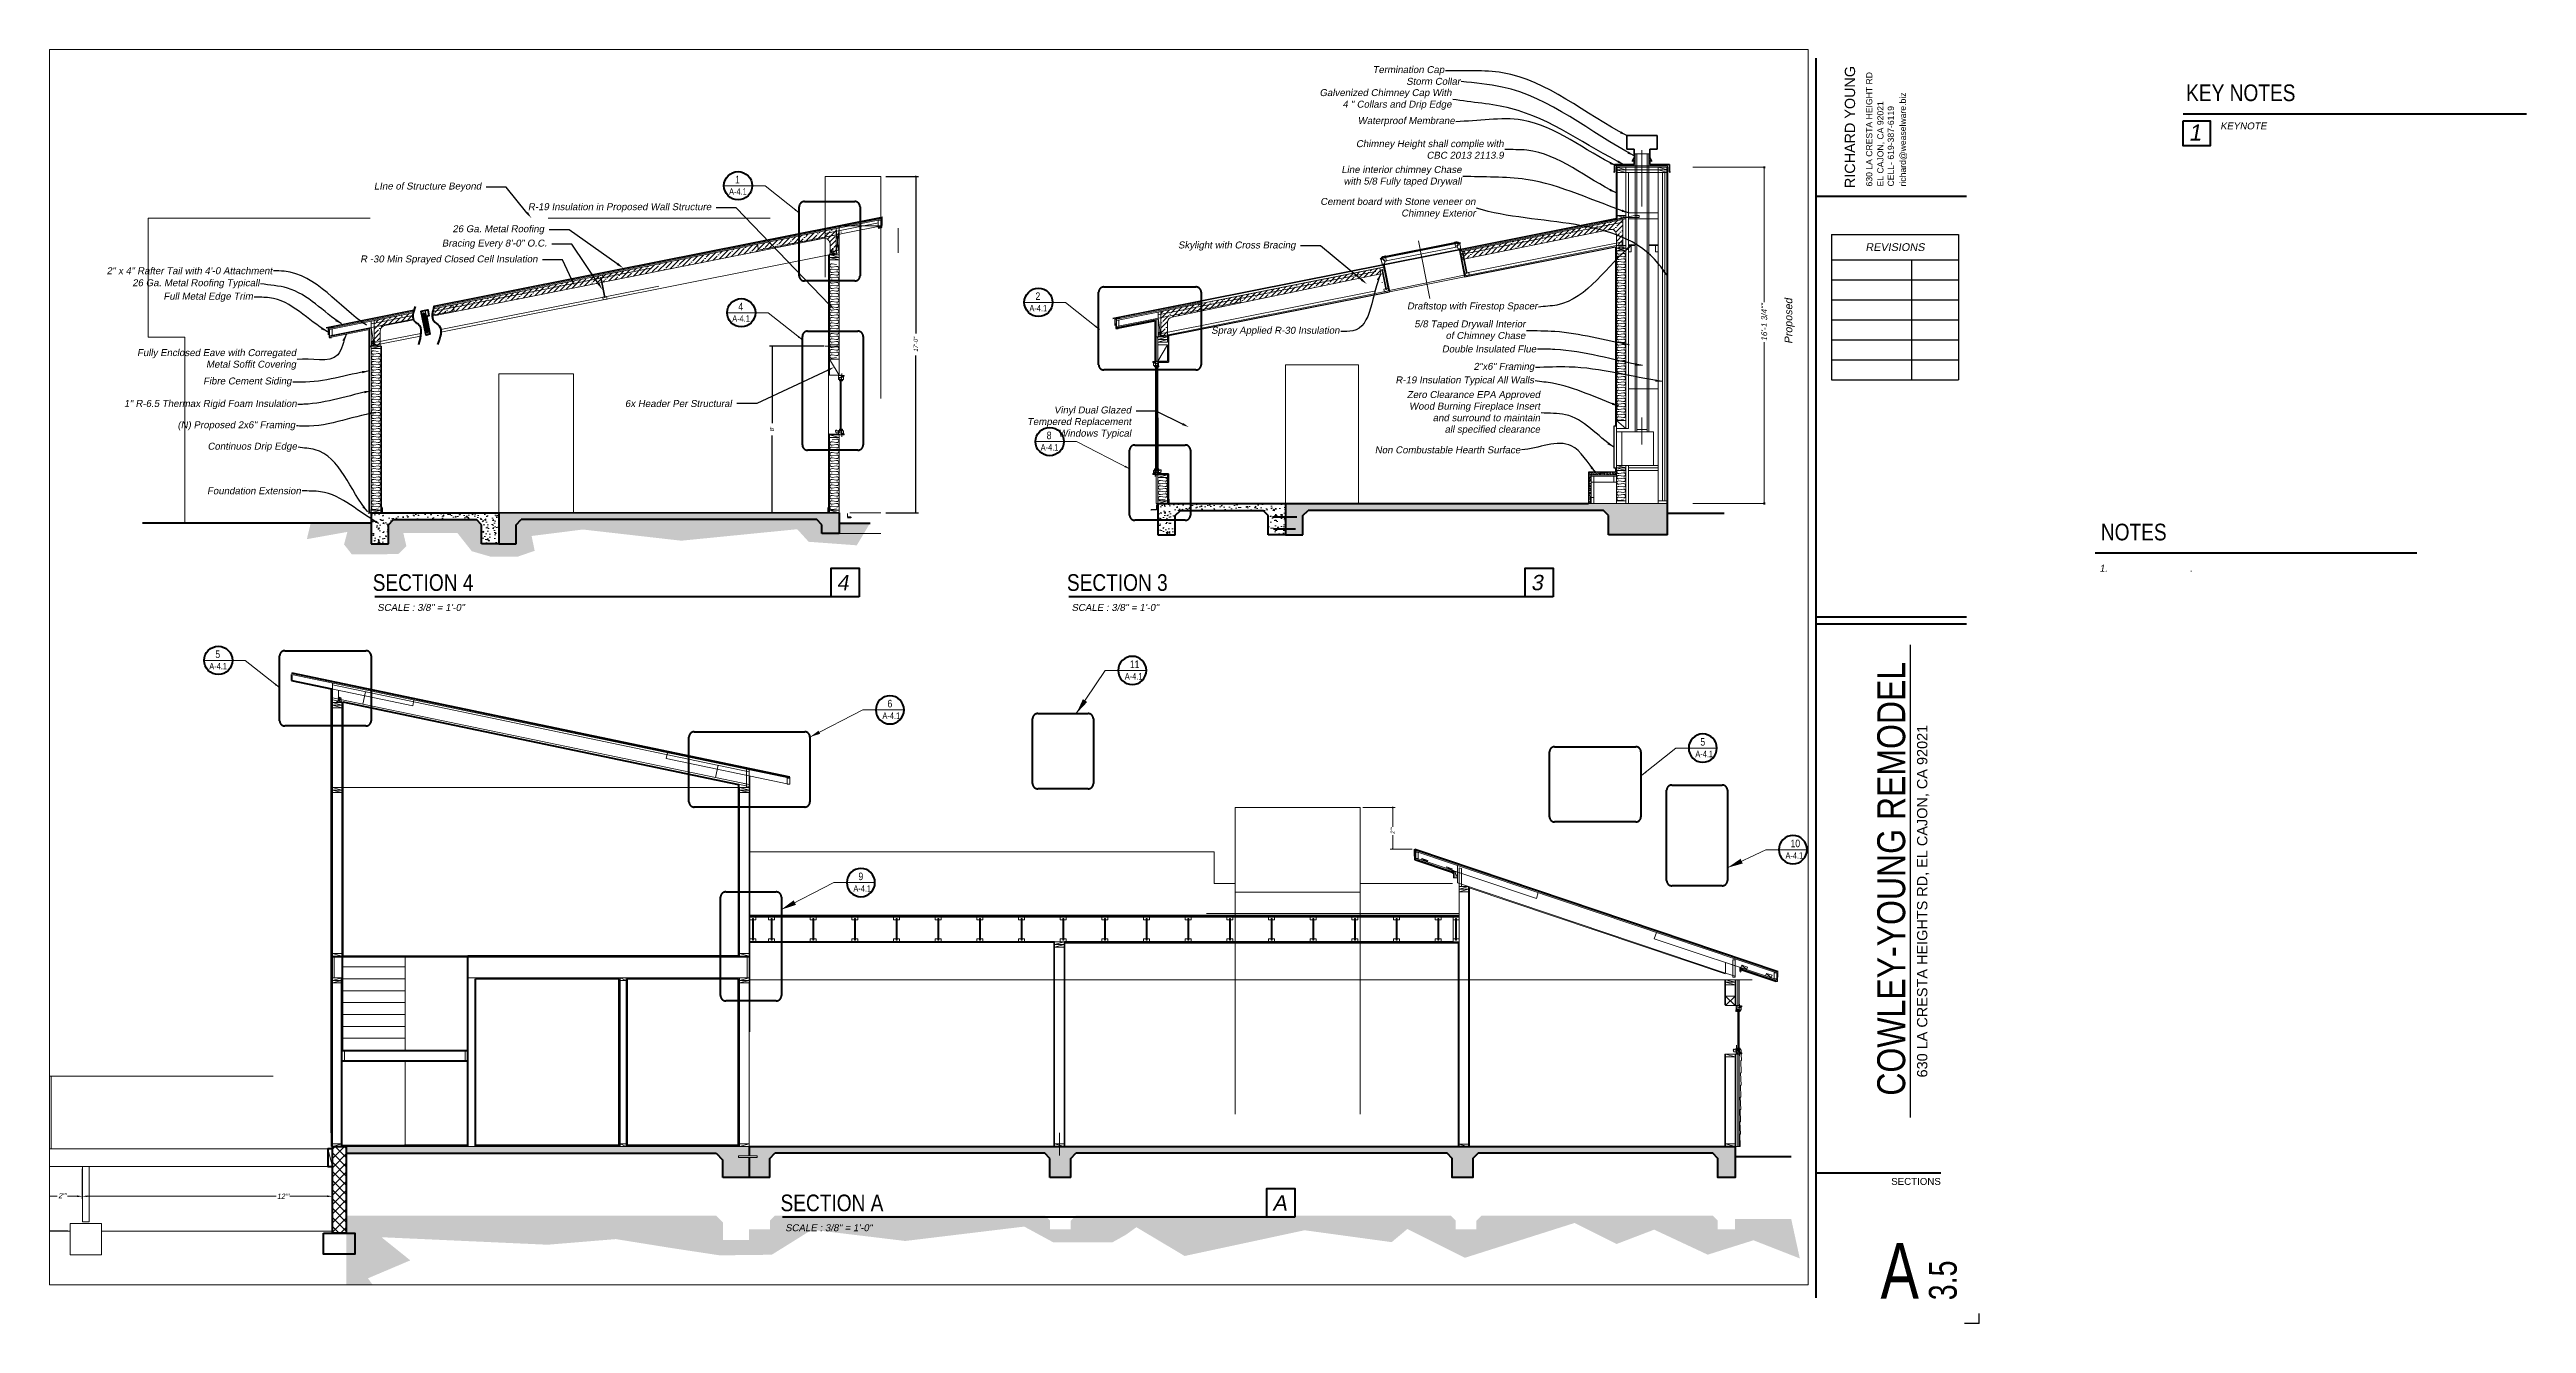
# Paper-space layout 'A-3.5' of a CAD drawing. Header units: inches. Extents: x 0.8 to 45.4, y 0.1 to 23.
# The model-space entities are those that its viewports show. They can reach past a viewport. Long polylines and large blocks are cut down to what shows.
import ezdxf
from ezdxf import colors
from ezdxf.entities.mleader import LeaderData, LeaderLine
from ezdxf.enums import TextEntityAlignment as Align
from ezdxf.math import Vec2, Vec3

# ---------------------------------------------------------------- set-up
doc = ezdxf.new("R2010")
doc.units = ezdxf.units.IN
doc.header["$MEASUREMENT"] = 0
doc.header["$PDMODE"] = 3
for name, pattern in [('CENTERLINE', [1.81, 0.75, -0.0625, 0.03, -0.0625, 0.75, -0.0625, 0.03, -0.0625]), ('HIDDEN', [0.375, 0.25, -0.125]), ('HIDDEN2', [0.1875, 0.125, -0.0625]), ('MYCENTER', [0.9375, 0.75, -0.0625, 0.0625, -0.0625]), ('MYHIDDEN', [0.1875, 0.125, -0.0625]), ('MYPHANTOM', [1.6875, 1.25, -0.0625, 0.125, -0.0625, 0.125, -0.0625])]:
    doc.linetypes.add(name, pattern=pattern)
for name, color, linetype, lineweight in [('FP-DemoPlan', 240, 'Continuous', 0), ('SECTIONS', 70, 'Continuous', 0), ('TB', 250, 'Continuous', 0)]:
    doc.layers.add(name, color=color, linetype=linetype, lineweight=lineweight)
doc.layers.add('VP', color=164, linetype='Continuous', lineweight=0, plot=False)
doc.styles.add('DS-TXT1', font='arial.ttf', dxfattribs={"oblique": 10})
doc.styles.get("Standard").update_dxf_attribs({"font": 'arial.ttf', "oblique": 10})
doc.styles.add('Title', font='swissck.ttf')
doc.dimstyles.new('DS-Fraction', dxfattribs={"dimtxt": 0.1, "dimasz": 0.035, "dimexe": 0.06, "dimexo": 0.06, "dimgap": 0.02, "dimtad": 0, "dimdec": 3, "dimzin": 0, "dimdsep": 46, "dimlunit": 4, "dimtxsty": 'DS-TXT1', "dimblk": 'BOXFILLED', "dimcen": -0.06, "dimclrd": 256, "dimclre": 256, "dimclrt": 256, "dimadec": 0, "dimazin": 0, "dimtfac": 1, "dimtdec": 3, "dimtmove": 1, "dimatfit": 3, "dimfxl": 1, "dimfrac": 2, "dimtolj": 1, "dimtzin": 0, "dimlwd": 0, "dimlwe": -1, "dimarcsym": 0})
doc.dimstyles.new('DS-Fraction$7', dxfattribs={"dimtxt": 0.125, "dimasz": 0.125, "dimexe": 0.06, "dimexo": 0.06, "dimgap": 0.02, "dimtad": 0, "dimdec": 3, "dimzin": 0, "dimdsep": 46, "dimlunit": 4, "dimtxsty": 'DS-TXT1', "dimblk": 'BOXFILLED', "dimcen": -0.06, "dimclrd": 256, "dimclre": 256, "dimclrt": 256, "dimadec": 0, "dimazin": 0, "dimtfac": 1, "dimtdec": 3, "dimtmove": 1, "dimatfit": 3, "dimfxl": 1, "dimfrac": 2, "dimtolj": 1, "dimtzin": 0, "dimlwd": 0, "dimlwe": -1, "dimarcsym": 0})
doc.dimstyles.new('WeaselDims$0', dxfattribs={"dimtxt": 0.1, "dimasz": 0.0325, "dimexe": 0.0625, "dimexo": 0.125, "dimgap": 0.09, "dimtad": 0, "dimdec": 4, "dimzin": 0, "dimdsep": 46, "dimlunit": 4, "dimtxsty": 'Standard', "dimblk": 'BOXFILLED', "dimcen": 0.09, "dimadec": 0, "dimazin": 0, "dimtfac": 1, "dimtdec": 4, "dimtofl": 0, "dimtmove": 1, "dimatfit": 3, "dimfxl": 1, "dimfrac": 2, "dimtolj": 1, "dimtzin": 0, "dimarcsym": 0})
pattern_1 = [(50, (28.48, 0), (215.178, -18.826), [22.5, -247.5]), (355, (28.48, 0), (-41.625, 225.658), [18, -198]), (100.4514, (46.41, -1.57), (173.553, 206.832), [19.122, -210.343]), (46.184, (28.48, 60), (320.172, -49.656), [33.75, -371.25]), (96.636, (55.16, 55.86), (280.399, 292.236), [28.683, -315.514]), (351.184, (28.48, 60), (280.4, 292.236), [27, -297]), (21, (58.48, 45), (179.072, -120.786), [22.5, -247.5]), (326, (58.48, 45), (72.995, 217.545), [18, -198]), (71.4514, (73.4, 34.93), (252.067, 96.759), [19.122, -210.343]), (37.5, (28.48, 0), (3.648, 99.8682), [0, -195.6, 0, -201, 0, -198.75]), (7.5, (28.48, 0), (78.921, 118.3235), [0, -114.6, 0, -191.1, 0, -75.75]), (327.5, (-38.42, 0), (160.1467, -6.7665), [0, -75, 0, -234, 0, -310.5]), (317.5, (-68.42, 0), (174.956, 30.0315), [0, -97.5, 0, -155.4, 0, -220.5])]
pattern_2 = [(50, (28.4826, 0), (7.172602, -0.627521), [0.75, -8.25]), (355, (28.4826, 0), (-1.387513, 7.521921), [0.6, -6.6]), (100.45144, (29.08, -0.052), (5.785088, 6.8944), [0.637402, -7.011421]), (46.1842, (28.4826, 2), (10.672413, -1.655193), [1.125, -12.375]), (96.63564, (29.372, 1.862), (9.34662, 9.741186), [0.956103, -10.517138]), (351.18416, (28.483, 2), (9.34662, 9.741186), [0.9, -9.9]), (21, (29.4826, 1.5), (5.969071, -4.026189), [0.75, -8.25]), (326, (29.4826, 1.5), (2.433153, 7.2515), [0.6, -6.6]), (71.45144, (29.98, 1.1645), (8.402224, 3.225312), [0.637402, -7.011421]), (37.5, (28.4826, 0), (0.1215986, 3.3289385), [0, -6.52, 0, -6.7, 0, -6.625]), (7.5, (28.4826, 0), (2.6306954, 3.944117), [0, -3.82, 0, -6.37, 0, -2.525]), (327.5, (26.2526, 0), (5.3382244, -0.2255487), [0, -2.5, 0, -7.8, 0, -10.35]), (317.5, (25.2526, 0), (5.8318617, 1.00105), [0, -3.25, 0, -5.18, 0, -7.35])]

psp = doc.layouts.new('A-3.5')

# ---------------------------------------------------------------- texts
at = {"layer": 'FP-DemoPlan', "oblique": 10}
psp.add_text('1', height=0.289, dxfattribs=at).set_placement((39.345, 21.363))
at = {"layer": 'FP-DemoPlan', "insert": (39.913, 21.688), "char_height": 0.125, "attachment_point": 1}
psp.add_mtext_dynamic_manual_height_columns('KEYNOTE', width=5.41573, gutter_width=1.447, heights=[0], dxfattribs=at)
at = {"layer": 'SECTIONS', "linetype": 'Continuous', "lineweight": 9, "oblique": 10}
for s, p in [('4', (15.009, 13.269)), ('3', (27.505, 13.269)), ('A', (22.853, 2.103))]:
    psp.add_text(s, height=0.276, dxfattribs=at).set_placement(p)
at = {"layer": 'SECTIONS', "linetype": 'Continuous', "lineweight": 5, "char_height": 0.125, "attachment_point": 6, "style": 'DS-TXT1'}
for s, insert in [('\\A1;Galvenized Chimney Cap With\\P4 " Collars and Drip Edge', (26.077, 22.102)), ('Termination Cap', (25.946, 22.62)), ('\\A1;Storm Collar', (26.232, 22.427)), ('\\A1;Waterproof Membrane', (26.134, 21.702)), ('\\A1;Chimney Height shall complie with\\PCBC 2013 2113.9', (27.015, 21.201)), ('\\A1;Line interior chimney Chase \\Pwith 5/8 Fully taped Drywall', (26.258, 20.718)), ('\\A1;Cement board with Stone veneer on\\PChimney Exterior', (26.508, 20.143)), ('\\A1;2" x 4" Rafter Tail with 4\'-0 Attachment', (4.849, 19.018)), ('\\A1;26 Ga. Metal Roofing Typicall', (4.62, 18.784)), ('\\A1;Full Metal Edge Trim', (4.501, 18.542)), ('\\A1;Draftstop with Firestop Spacer', (27.623, 18.366)), ('\\A1;Spray Applied R-30 Insulation', (24.061, 17.928)), ('\\A1;5/8 Taped Drywall Interior\\Pof Chimney Chase', (27.406, 17.939)), ('\\A1;Fully Enclosed Eave with Corregated \\PMetal Soffit Covering', (5.279, 17.422)), ('\\A1;Double Insulated Flue', (27.601, 17.61)), ('\\A1;Fibre Cement Siding', (5.197, 17.016)), ('\\A1;R-19 Insulation Typical All Walls', (27.561, 17.035)), ('\\A1;2"x6" Framing', (27.567, 17.279)), ('\\A1;1" R-6.5 Thermax Rigid Foam Insulation', (5.29, 16.611)), ('\\A1;Zero Clearance EPA Approved\\PWood Burning Fireplace Insert\\Pand surround to maintain \\Pall specified clearance', (27.67, 16.459)), ('\\A1;(N) Proposed 2x6" Framing', (5.263, 16.228)), ('\\A1;Continuos Drip Edge', (5.295, 15.842)), ('\\A1;Non Combustable Hearth Surface', (27.316, 15.794)), ('\\A1;Foundation Extension', (5.365, 15.058))]:
    psp.add_mtext(s, dxfattribs=dict(at, insert=insert))
at = {"layer": 'TB', "linetype": 'Continuous', "lineweight": 0, "style": 'Title'}
for s, p in [('KEY NOTES', (39.299, 22.072)), ('NOTES', (37.764, 14.166)), ('SECTION 4', (6.657, 13.257)), ('SECTION 3', (19.153, 13.257)), ('SECTION A', (13.998, 2.091))]:
    psp.add_text(s, height=0.3, dxfattribs=at).set_placement(p)
at = {"layer": 'TB', "linetype": 'Continuous', "lineweight": 0, "insert": (37.738, 13.934), "char_height": 0.125, "attachment_point": 1}
psp.add_mtext_dynamic_manual_height_columns('\\A1;\\pt1.625;{\\L\\P\\pi-0.375,l0.375,t0.375;}1.^I. {\\H1.8374x; }', width=5.62408, gutter_width=2.679, heights=[0], dxfattribs=at)
at = {"layer": 'TB', "linetype": 'Continuous', "lineweight": 0, "char_height": 0.125, "width": 6.37544, "attachment_point": 1}
for insert in [(6.741, 13.021), (19.237, 13.021), (14.082, 1.856)]:
    psp.add_mtext('SCALE : 3/8" = 1\'-0"', dxfattribs=dict(at, insert=insert))

msp = doc.modelspace()

# ---------------------------------------------------------------- texts
at = {"layer": 'SECTIONS', "linetype": 'Continuous', "lineweight": 5, "oblique": 10}
msp.add_text('Proposed', height=4.398005, rotation=90, dxfattribs=at).set_placement((1984.13214, 3540.85194))

# ---------------------------------------------------------------- blocks, each defined once
blk = doc.blocks.new('*T429')
at = {"color": 0, "linetype": 'ByBlock', "lineweight": -2, "transparency": 16777216}
for p, q in [((0, 0), (2.283, 0)), ((0, 0), (0, -2.613)), ((2.283, 0), (2.283, -2.613)), ((0, -0.453), (2.283, -0.453)), ((0, -0.813), (2.283, -0.813)), ((1.44, -0.453), (1.44, -2.613)), ((0, -1.173), (2.283, -1.173)), ((0, -1.533), (2.283, -1.533)), ((0, -1.893), (2.283, -1.893)), ((0, -2.253), (2.283, -2.253)), ((0, -2.613), (2.283, -2.613))]:
    blk.add_line(p, q, dxfattribs=at)
at = {"color": 0, "transparency": 16777216, "insert": (1.141, -0.227), "char_height": 0.1399, "width": 2.16297, "attachment_point": 5}
blk.add_mtext('REVISIONS', dxfattribs=at)
blk = doc.blocks.new('*U428')
at = {"lineweight": 70}
for p, q in [((-2.933, 22.776), (-2.933, 0.464)), ((-2.933, 2.709), (-0.685, 2.709))]:
    blk.add_line(p, q, dxfattribs=at)
at = {"lineweight": 60}
for p, q in [((-2.933, 20.291), (-0.225, 20.291)), ((-2.933, 12.721), (-0.225, 12.721)), ((-2.933, 12.594), (-0.225, 12.594))]:
    blk.add_line(p, q, dxfattribs=at)
for p, q in [((-1.229, 3.706), (-1.229, 12.215)), ((0.007, 0.002), (-0.257, 0.002)), ((0.007, 0), (0.007, 0.181))]:
    blk.add_line(p, q)
blk.add_blockref('*T429', (-2.65, 19.599))
for s, height, p in [('RICHARD YOUNG', 0.18503, (-2.228, 20.436)), ('630 LA CRESTA HEIGHT RD', 0.11102, (-1.919, 20.465)), ('EL CAJON, CA 92021', 0.11102, (-1.717, 20.465)), ('CELL- 619-387-6119', 0.11102, (-1.529, 20.465)), ('richard@weaselware.biz', 0.11102, (-1.313, 20.465)), ('630 LA CRESTA HEIGHTS RD, EL CAJON, CA 92021', 0.18624, (-0.927, 4.428))]:
    blk.add_text(s, height=height, rotation=90).set_placement(p)
at = {"style": 'Title'}
blk.add_text('COWLEY-YOUNG REMODEL', height=0.50285, rotation=90, dxfattribs=at).set_placement((-1.326, 4.1))
blk.add_attdef('SHT_TITLE', text='', height=0.125).set_placement((-0.778, 2.422), align=Align.RIGHT)
at = {"style": 'Title', "width": 0.9}
blk.add_attdef('SHT', text='', height=1.002, dxfattribs=at).set_placement((-1.171, 0.451), align=Align.RIGHT)
blk.add_attdef('NUM', (-0.686, 0.417), '', height=0.5, rotation=90, dxfattribs=at)
blk = doc.blocks.new('_BoxFilled')
at = {"color": 0, "linetype": 'ByBlock', "lineweight": -2}
blk.add_line((-0.5, 0), (-1, 0), dxfattribs=at)
at = {"color": 0, "linetype": 'ByBlock'}
blk.add_solid([(-0.5, 0.5), (0.5, 0.5), (-0.5, -0.5), (0.5, -0.5)], dxfattribs=at)
blk = doc.blocks.new('*U461')
at = {"color": 0, "lineweight": 0}
blk.add_line((0, 0), (5.5, 1.5), dxfattribs=at)
blk.add_lwpolyline([(0, 0), (5.5, 0), (5.5, 1.5), (0, 1.5)], close=True, dxfattribs=at)
blk = doc.blocks.new('BCI 9-12')
at = {"color": 0}
for p, q in [((0.96875, 0.5625), (0.96875, 8.9375)), ((1.34375, 8.9375), (0.96875, 8.9375)), ((1.34375, 0.5625), (0.96875, 0.5625)), ((1.34375, 0.5625), (1.34375, 8.9375))]:
    blk.add_line(p, q, dxfattribs=at)
for points in [[(1.34375, 8.375), (2.3125, 8.375), (2.3125, 9.5), (0, 9.5), (0, 8.375), (0.96875, 8.375)], [(1.34375, 1.125), (2.3125, 1.125), (2.3125, 0), (0, 0), (0, 1.125), (0.96875, 1.125)]]:
    blk.add_lwpolyline(points, dxfattribs=at)
blk = doc.blocks.new('*U462')
at = {"color": 0, "lineweight": 0}
blk.add_line((0, 0), (3.5, 1.5), dxfattribs=at)
blk.add_lwpolyline([(0, 0), (3.5, 0), (3.5, 1.5), (0, 1.5)], close=True, dxfattribs=at)
blk = doc.blocks.new('*D65')
at = {"layer": 'Defpoints', "color": 0, "lineweight": 5, "transparency": 16777216}
for p in [(1429.6, 3539.6), (1396.5, 3443.6), (1429.6, 3443.6)]:
    blk.add_point(p, dxfattribs=at)
at = {"layer": 'SECTIONS', "color": 0, "lineweight": -2, "transparency": 16777216}
for p, q in [((1426.6, 3539.6), (1395, 3539.6)), ((1396.5, 3538.8), (1396.5, 3495.1)), ((1396.5, 3444.4), (1396.5, 3488.1)), ((1426.6, 3443.6), (1395, 3443.6))]:
    blk.add_line(p, q, dxfattribs=at)
at = {"layer": 'SECTIONS', "color": 0, "lineweight": -2, "transparency": 16777216, "xscale": 0.78, "yscale": 0.78, "zscale": 0.78}
for p, rotation in [((1396.5, 3539.6), 90), ((1396.5, 3443.6), 270)]:
    blk.add_blockref('_BoxFilled', p, dxfattribs=dict(at, rotation=rotation))
at = {"layer": 'SECTIONS', "color": 0, "lineweight": 0, "transparency": 16777216, "insert": (1396.5, 3491.6), "char_height": 2.4, "attachment_point": 5, "rotation": 90}
blk.add_mtext("\\A1;8'", dxfattribs=at)
blk = doc.blocks.new('*U404')
for p, q in [((-0.1, 0.2), (0, 0.2)), ((-0.1, 0.1), (-0.1, -1.2)), ((-0.1, -1.2), (-0.1, 0)), ((-0.1, 0), (-0.1, 0)), ((0, 0.2), (1.7, 1)), ((0, 0.1), (1.7, 0.9)), ((0, 0.1), (0.1, 0.5)), ((1.2, 0.1), (0, 0.1)), ((1.2, 0.1), (0, 0.1)), ((0, 0.1), (0, 0.1)), ((0.1, 0.6), (0.6, 1.8)), ((0.1, 0.6), (0.6, 1.8)), ((0.1, 0.4), (0.1, 0.5)), ((1.6, 0.8), (0.3, 0.2)), ((1, 2.9), (0.4, 2.6)), ((0.4, 2.4), (0.4, 2.6)), ((0.4, 2.4), (0.5, 2.3)), ((0.5, 2.4), (1.1, 2.7)), ((0.5, 2.4), (0.5, 2.3)), ((0.5, 2.3), (0.6, 2)), ((0.6, 2.4), (0.6, 2.5)), ((0.7, 2.5), (0.7, 2.5)), ((0.7, 0.1), (0.7, 0.1)), ((1, 2.9), (1.1, 2.8)), ((1, 1.3), (1.3, 2)), ((1, 1.3), (1.2, 2)), ((1.2, 2.9), (1.1, 2.7)), ((1.1, 2.7), (1.2, 2.5)), ((1.1, 1.2), (1.4, 1.9)), ((1.8, 3.2), (1.2, 2.9)), ((1.2, 2.4), (1.2, 2.4)), ((1.2, 1.2), (1.4, 1.9)), ((1.2, 0.1), (1.2, 0.1)), ((1.3, 2.5), (1.3, 2.4)), ((1.3, 2.5), (1.3, 2.4)), ((1.5, 1.3), (1.7, 0.9)), ((1.5, 1.3), (1.6, 1.1)), ((1.7, 2.9), (1.6, 3)), ((1.6, 1.4), (2.1, 2.7)), ((1.6, 1.4), (2.1, 2.7)), ((1.6, 1.4), (2.1, 2.7)), ((1.6, 1), (1.7, 1)), ((1.9, 3.1), (1.8, 3.2)), ((1.8, 3), (1.8, 3)), ((1.8, 1), (3, 0.4)), ((1.8, 0.9), (3, 0.3)), ((1.9, 3.1), (2.1, 2.8)), ((1.9, 1.2), (3, 0.7)), ((2.4, 0.1), (2.4, 0.1)), ((3, 0.3), (2.9, 0.7)), ((3, 0.4), (3, 0.7)), ((3.1, 0.3), (3, 0.3)), ((-0.4, -0.6), (-0.3, -0.5)), ((-0.1, -0.8), (-0.4, -0.6)), ((-0.3, -0.5), (-0.1, -0.7)), ((-0.2, -0.2), (-0.2, -0.2)), ((-0.1, -0.4), (-0.1, -0.4)), ((-0.1, -1.2), (-0.1, -1.2))]:
    blk.add_line(p, q)
at = {"linetype": 'Continuous', "lineweight": 5}
for p, q in [((1.7, 1), (1.9, 1.2)), ((2.4, 0.1), (3.1, 0.1)), ((2.4, 0.1), (3, 0.1))]:
    blk.add_line(p, q, dxfattribs=at)
for centre, radius, start, end in [((0, 0.1), 0.125, 135, 180), ((0, 0), 0.125, 90, 180), ((0, 0), 0.0625, 90, 180), ((0, 0.1), 0.0625, 135, 163.774), ((0, 0.5), 0.0855, 339.4503, 63.0447), ((0, 0.5), 0.0855, 339.4503, 63.0447), ((0.3, 0.3), 0.0625, 204.4503, 294.4503), ((0.6, 2.5), 0.078, 24.4503, 204.4503), ((0.4, 1.9), 0.25, 334.4503, 24.4503), ((0.4, 1.9), 0.25, 334.4503, 24.4503), ((1.1, 1.3), 0.0938, 159.4503, 339.4503), ((1.1, 1.3), 0.0467, 159.4503, 339.4503), ((1.2, 2.4), 0.078, 24.4503, 204.4503), ((1.3, 2.4), 0.078, 204.4503, 24.4503), ((1.3, 2), 0.0938, 339.4503, 159.4503), ((1.3, 2), 0.0938, 339.4503, 159.4503), ((1.4, 2.5), 0.078, 167.703, 204.4503), ((1.4, 2.4), 0.078, 204.4503, 241.1976), ((1.3, 2), 0.0467, 339.4503, 159.4503), ((1.3, 2), 0.0467, 339.4503, 159.4503), ((1.6, 1.3), 0.0855, 69.4503, 204.4503), ((1.6, 1.3), 0.0855, 69.4503, 204.4503), ((1.7, 3), 0.078, 24.4503, 204.4503), ((1.5, 0.9), 0.0625, 294.4503, 24.4503), ((1.7, 2.9), 0.078, 204.4503, 24.4503), ((1.7, 0.9), 0.125, 62.6919, 114.4503), ((1.7, 0.8), 0.125, 62.692, 114.4503), ((2.1, 2.8), 0.03, 204.4503, 249.5172), ((2.1, 2.8), 0.03, 204.4503, 249.5172), ((3.1, 0.4), 0.0625, 188.1916, 242.6925), ((3.1, 0.4), 0.125, 188.1916, 242.692), ((3, 0.2), 0.125, 302.6919, 62.6919), ((-0.1, -0.2), 0.0625, 90, 180), ((-0.1, -0.2), 0.0625, 180, 270)]:
    blk.add_arc(centre, radius, start, end)
blk.add_arc((3, 0.2), 0.0653, 269.5951, 90.4049, dxfattribs=at)
blk = doc.blocks.new('*D405')
at = {"layer": 'Defpoints', "color": 0, "linetype": 'Continuous', "lineweight": 5, "transparency": 16777216}
for p in [(1459.1, 3637.3), (1479.3, 3637.3), (1459.1, 3443.6)]:
    blk.add_point(p, dxfattribs=at)
at = {"layer": 'SECTIONS', "color": 0, "linetype": 'Continuous', "lineweight": -2, "transparency": 16777216}
for p, q in [((1462.1, 3637.3), (1480.8, 3637.3)), ((1479.3, 3636.6), (1479.3, 3546.9)), ((1479.3, 3444.4), (1479.3, 3534.1)), ((1462.1, 3443.6), (1480.8, 3443.6))]:
    blk.add_line(p, q, dxfattribs=at)
at = {"layer": 'SECTIONS', "color": 0, "linetype": 'Continuous', "lineweight": -2, "transparency": 16777216, "xscale": 0.78, "yscale": 0.78, "zscale": 0.78}
for p, rotation in [((1479.3, 3637.3), 90), ((1479.3, 3443.6), 270)]:
    blk.add_blockref('_BoxFilled', p, dxfattribs=dict(at, rotation=rotation))
at = {"layer": 'SECTIONS', "color": 0, "linetype": 'Continuous', "lineweight": 5, "transparency": 16777216, "insert": (1479.3, 3540.5), "char_height": 2.4, "attachment_point": 5, "rotation": 90}
blk.add_mtext('\\A1;17\'-0"', dxfattribs=at)
blk = doc.blocks.new('*U408')
at = {"color": 0, "linetype": 'ByBlock', "lineweight": 0}
for p, q in [((0, 34.5), (-0.5, 34.5)), ((-0.4, 31.7), (-0.4, 31.7)), ((0.4, 31.2), (0.4, 31.7)), ((0.4, 31.2), (0.4, 31.2)), ((0.6, 32.1), (0.5, 32.1)), ((0.5, 32.1), (0.5, 32)), ((-1.4, 0.9), (-1.6, 0.9)), ((0, 0), (-0.5, 0)), ((0.4, 2.7), (0.4, 3.2)), ((0.6, 2.5), (0.5, 2.5)), ((0.5, 2.5), (0.5, 2.3)), ((0.5, 2.3), (0.6, 2.3))]:
    blk.add_line(p, q, dxfattribs=at)
for points in [[(-0.6, 33.4), (-0.5, 33.4), (-0.5, 33.4), (-0.5, 33.4), (-0.5, 33.5), (-0.3, 33.3), (-0.4, 33.3), (-0.4, 33.3), (-0.4, 33.3), (-0.4, 33.2, 0.198912), (-0.4, 33.2), (0.9, 33.2, -0.414214), (0.9, 33.2), (0.9, 32.4, -0.414214), (0.9, 32.3), (0.7, 32.3, 0.414214), (0.7, 32.3), (0.7, 31.8, -0.414214), (0.7, 31.8, 0.414214), (0.7, 31.8), (0.7, 31.8, 0.414214), (0.7, 31.8), (0.9, 31.8, 0.414214), (0.9, 31.8), (0.9, 32, -0.414214), (0.9, 32), (1.2, 32, -0.198912), (1.2, 32), (1.2, 31.9, 0.198912), (1.2, 31.9), (1.3, 31.9, 0.414214), (1.3, 31.9), (1.3, 34.1, 0.414214), (1.3, 34.1), (1, 34.1, -0.414214), (1, 34.1), (1, 34.3, -0.414214), (1, 34.3), (1.1, 34.3, -0.414214), (1.1, 34.3), (1.1, 34.3), (1.2, 34.3), (1.2, 34.3), (1.2, 34.3, 0.414214), (1.2, 34.3), (0.9, 34.3), (0.8, 34.3, 0.414214), (0.8, 34.3), (0.8, 34.2, -0.414214), (0.7, 34.2), (0.3, 34.2, -0.414214), (0.3, 34.2), (0.3, 34.3, 0.414214), (0.2, 34.3), (-0.6, 34.3, -0.414214), (-0.7, 34.4), (-0.7, 35.4, 1), (-0.7, 35.4), (-0.7, 34.4, -0.414214), (-0.7, 34.3), (-1.9, 34.3, 0.414214), (-1.9, 34.3), (-1.9, 34.3), (-1.9, 34.3), (-1.9, 34.3, -0.198912), (-1.9, 34.3), (-1.9, 34.3, 0.414214), (-1.9, 34.3, 0.414214), (-2, 34.3), (-2, 34.1, 0.182676), (-2, 34.1, -0.377964), (-2, 34.1, 0.182676), (-2, 34.1), (-2, 33.9, 0.373885), (-1.9, 33.8), (-1.3, 33.7), (-1.3, 33.7, 0.414214), (-1.3, 33.7), (-1.3, 33.8, -0.414214), (-1.3, 33.8), (-0.6, 33.8, -0.414214), (-0.6, 33.8), (-0.6, 33.8, 0.414214), (-0.5, 33.7), (-0.3, 33.7, -0.414214), (-0.3, 33.7), (-0.3, 33.6, -0.392997), (-0.3, 33.5, 0.192979), (-0.4, 33.5, -0.428971), (-0.4, 33.5), (-0.5, 33.5, 0.198912), (-0.5, 33.5), (-0.5, 33.5, -0.414214), (-0.5, 33.6), (-0.5, 33.6, 0.414214), (-0.5, 33.6), (-0.5, 33.6, 0.414214), (-0.6, 33.6), (-0.6, 33.4)], [(0.4, 31.2, 0.414214), (0.4, 31.2), (0.4, 31.2, 0.414214), (0.4, 31.2), (0.6, 31.2, 0.414214), (0.6, 31.2), (0.6, 32), (0.6, 32), (0.6, 31.9), (0.5, 31.9), (0.5, 32.2), (0.6, 32.2), (0.6, 32.1), (0.6, 32.1), (0.6, 32.3, 0.414214), (0.6, 32.3), (0.6, 32.3, 0.414214), (0.6, 32.3), (0.6, 32.2, -0.414214), (0.6, 32.2), (-0.5, 32.2, -0.414214), (-0.5, 32.2), (-0.5, 33, -0.414214), (-0.5, 33), (-0.5, 33, 0.414214), (-0.5, 33), (-0.5, 33.1, 0.198912), (-0.5, 33.2), (-0.6, 33.3, 0.198912), (-0.7, 33.3), (-1.3, 33.3, -0.414214), (-1.3, 33.4), (-1.3, 33.6, 0.414214), (-1.3, 33.6), (-1.4, 33.6), (-1.4, 33.5), (-1.4, 33.5), (-1.4, 33.5), (-1.6, 33.5), (-1.6, 33.5), (-1.5, 33.5), (-1.5, 33.6), (-1.6, 33.6, 0.414214), (-1.6, 33.6), (-1.6, 32.3, 0.198912), (-1.6, 32.2), (-1.2, 31.8, 0.198912), (-1.1, 31.8), (-1, 31.8, 1), (-1, 31.8), (-1, 31.8, -0.414214), (-1, 31.9), (-1, 32, -0.414214), (-1, 32), (-0.9, 32, -0.414214), (-0.9, 32), (-0.9, 31.9, 0.414214), (-0.8, 31.8), (0.4, 31.8, -0.414214), (0.4, 31.8), (0.4, 31.2), (0.3, 31.2)], [(0.3, 3.2), (0.4, 3.2), (0.4, 2.7, -0.414214), (0.4, 2.6), (-0.8, 2.6, 0.414214), (-0.9, 2.6), (-0.9, 2.4, -0.414214), (-0.9, 2.4), (-1, 2.4, -0.414214), (-1, 2.4), (-1, 2.6, -0.414214), (-1, 2.6), (-1, 2.6, 1), (-1, 2.6), (-1.1, 2.6, 0.198912), (-1.2, 2.6), (-1.6, 2.2, 0.198912), (-1.6, 2.2), (-1.6, 0.9, 0.414214), (-1.6, 0.8), (-1.5, 0.8), (-1.5, 0.9), (-1.6, 0.9), (-1.6, 0.9), (-1.4, 0.9), (-1.4, 0.9), (-1.4, 0.9), (-1.4, 0.8), (-1.3, 0.8, 0.414214), (-1.3, 0.9), (-1.3, 1.1, -0.414214), (-1.3, 1.1), (-0.7, 1.1, 0.198912), (-0.6, 1.1), (-0.5, 1.3, 0.198912), (-0.5, 1.3), (-0.5, 1.4, 0.414214), (-0.5, 1.4), (-0.5, 1.4, -0.414214), (-0.5, 1.4), (-0.5, 2.2, -0.414214), (-0.5, 2.2), (0.6, 2.2, -0.414214), (0.6, 2.2), (0.6, 2.1, 0.414214), (0.6, 2.1), (0.6, 2.1, 0.414214), (0.6, 2.1), (0.6, 2.3), (0.6, 2.3), (0.6, 2.3), (0.5, 2.3), (0.5, 2.5), (0.6, 2.5), (0.6, 2.4), (0.6, 2.4), (0.6, 3.3, 0.414214), (0.6, 3.3), (0.4, 3.3, 0.414214), (0.4, 3.3), (0.4, 3.2, 0.414214), (0.4, 3.2)]]:
    blk.add_lwpolyline(points, format="xyb", dxfattribs=at)
for points in [[(-0.9, 32), (-1, 31.9), (-1, 31.9), (-1, 31.8), (-1.1, 31.8), (-1.1, 31.2, 0.414214), (-1.1, 31.2), (-0.4, 31.2, 0.414214), (-0.4, 31.2), (-0.4, 31.2, 0.374242), (-0.4, 31.2, -0.671897), (-0.4, 31.3, 1), (-0.4, 31.4, 0.348524), (-0.5, 31.2, -0.539247), (-0.5, 31.2), (-1, 31.2, -0.400077), (-1, 31.2), (-1, 31.7, -0.428493), (-1, 31.7), (-1, 31.7, 0.378866), (-1, 31.8), (-0.9, 31.9, -0.217121), (-0.9, 31.9), (-0.8, 31.9, 1)], [(0.7, 2.1, 0.414214), (0.7, 2.1), (0.9, 2.1, -0.414214), (0.9, 2.1), (0.9, 1.2, -0.414214), (0.9, 1.2), (-0.4, 1.2, 0.198912), (-0.4, 1.2), (-0.4, 1.2), (-0.4, 1.1), (-0.4, 1.2), (-0.3, 1.1), (-0.5, 1), (-0.5, 1), (-0.5, 1), (-0.5, 1.1), (-0.6, 1, 0.198912), (-0.6, 1), (-0.6, 0.9, 0.414214), (-0.5, 0.8), (-0.5, 0.8, 0.414214), (-0.5, 0.9), (-0.5, 0.9, -0.414214), (-0.5, 0.9), (-0.5, 0.9, 0.198912), (-0.5, 0.9), (-0.4, 0.9, -0.428971), (-0.4, 0.9, 0.192979), (-0.3, 0.9, -0.392997), (-0.3, 0.9), (-0.3, 0.7, -0.414214), (-0.3, 0.7), (-0.5, 0.7, 0.414214), (-0.6, 0.7), (-0.6, 0.7, -0.414214), (-0.6, 0.6), (-1.3, 0.6, -0.414214), (-1.3, 0.7), (-1.3, 0.7, 0.414214), (-1.3, 0.7), (-1.3, 0.7), (-1.9, 0.6, 0.373885), (-2, 0.5), (-2, 0.3, 0.182676), (-2, 0.3, -0.377964), (-2, 0.3, 0.182676), (-2, 0.3), (-2, 0.1, 0.414214), (-1.9, 0.1, 0.414214), (-1.9, 0.1), (-1.9, 0.1, -0.198912), (-1.9, 0.1), (-1.9, 0.1), (-1.9, 0.1), (-1.9, 0.1, 0.414214), (-1.9, 0.1), (-0.7, 0.1, -0.414214), (-0.7, 0.1), (-0.7, -1, 1), (-0.7, -1), (-0.7, 0.1, -0.414214), (-0.6, 0.1), (0.2, 0.1, 0.414214), (0.3, 0.2), (0.3, 0.2, -0.414214), (0.3, 0.2), (0.7, 0.2, -0.414214), (0.8, 0.2), (0.8, 0.2, 0.414214), (0.8, 0.1), (0.9, 0.1), (1.2, 0.1, 0.414214), (1.2, 0.1), (1.2, 0.1), (1.2, 0.2), (1.1, 0.2), (1.1, 0.2, -0.414214), (1.1, 0.1), (1, 0.1, -0.414214), (1, 0.2), (1, 0.3, -0.414214), (1, 0.3), (1.3, 0.3, 0.414214), (1.3, 0.3), (1.3, 2.5, 0.414214), (1.3, 2.5), (1.2, 2.5, 0.198912), (1.2, 2.5), (1.2, 2.5, -0.198912), (1.2, 2.5), (0.9, 2.5, -0.414214), (0.9, 2.5), (0.9, 2.6, 0.414214), (0.9, 2.6), (0.7, 2.6, 0.414214), (0.7, 2.6), (0.7, 2.6, 0.414214), (0.7, 2.6, -0.414214), (0.7, 2.6)], [(-1, 3.2, -0.400077), (-1, 3.2), (-0.5, 3.2, -0.539247), (-0.5, 3.2, 0.348524), (-0.4, 3, 1), (-0.4, 3.1, -0.671897), (-0.4, 3.2, 0.374242), (-0.4, 3.2), (-0.4, 3.3, 0.414214), (-0.4, 3.3), (-1.1, 3.3, 0.414214), (-1.1, 3.3), (-1.1, 2.6), (-1, 2.6), (-1, 2.6), (-1, 2.6), (-0.9, 2.5, 1), (-0.8, 2.5), (-0.9, 2.6, -0.217121), (-0.9, 2.6), (-1, 2.7, 0.378866), (-1, 2.7), (-1, 2.7, -0.428493), (-1, 2.7)], [(2.7, 2), (2.7, 1.5), (2.7, 1.5), (2.7, 1.5), (2.7, 1.5), (2.7, 1.4), (2.7, 1.4), (2.7, 1.4), (2.7, 1.4), (2.6, 1.4), (2.6, 1.4), (2.6, 1.4), (2.6, 1.4), (2.6, 1.4), (2.6, 1.4), (2.6, 1.4), (2.6, 1.4), (2.6, 1.4), (2.6, 1.4), (2.6, 1.4), (2.6, 1.4), (2.6, 1.4), (2.6, 1.4), (2.6, 1.4), (2.6, 1.4), (2.6, 1.4), (2.6, 1.4), (2.6, 1.4), (2.6, 1.4), (2.6, 1.4), (2.6, 1.4), (2.6, 1.4), (2.6, 1.4), (2.6, 1.4), (2.6, 1.4), (2.6, 1.4), (2.6, 1.4), (2.6, 1.4), (2.6, 1.4), (2.6, 1.4), (2.6, 1.4), (2.6, 1.4), (2.6, 1.4), (2.6, 1.4), (2.6, 1.4), (2.6, 1.4), (2.6, 1.4), (2.6, 1.4), (2.6, 1.4), (2.6, 1.4), (2.6, 1.4), (2.6, 1.4), (2.6, 1.4), (2.6, 1.4), (2.6, 1.4), (2.6, 1.4), (2.6, 1.4), (2.6, 1.4), (2.6, 1.4), (2.6, 1.4), (2.6, 1.4), (2.6, 1.4), (2.6, 1.4), (2.6, 1.4), (2.6, 1.4), (2.6, 1.4), (2.6, 1.4), (2.6, 1.4), (2.6, 1.4), (2.6, 1.4), (2.6, 1.4), (2.6, 1.4), (2.6, 1.4), (2.6, 1.4), (2.6, 1.4), (2.6, 1.4), (2.6, 1.4), (2.6, 1.4), (2.6, 1.4), (2.6, 1.4), (2.6, 1.4), (2.6, 1.4), (2.6, 1.4), (2.6, 1.4), (2.6, 1.4), (2.6, 1.4), (2.6, 1.4), (2.6, 1.4), (2.6, 1.4), (2.6, 1.4), (2.6, 1.4), (2.6, 1.4), (2.6, 1.4), (2.6, 1.4), (2.6, 1.4), (2.6, 1.4), (2.6, 1.4), (2.6, 1.4), (2.6, 1.4), (2.6, 1.4), (2.6, 1.4), (2.6, 1.4), (2.6, 1.4), (2.6, 1.4), (2.6, 1.4), (2.6, 1.4), (2.6, 1.4), (2.6, 1.4), (2.6, 1.4), (2.6, 1.4), (2.6, 1.4), (2.6, 1.4), (2.6, 1.4), (2.6, 1.4), (2.6, 1.4), (2.6, 1.4), (2.6, 1.4), (2.6, 1.4), (2.6, 1.4), (2.6, 1.4), (2.6, 1.4), (2.6, 1.4), (2.6, 1.4), (2.6, 1.4), (2.6, 1.4), (2.6, 1.4), (2.6, 1.4), (2.6, 1.4), (2.6, 1.4), (2.6, 1.4), (2.6, 1.4), (2.6, 1.4), (2.6, 1.4), (2.6, 1.4), (2.6, 1.4), (2.6, 1.4), (2.6, 1.4), (2.6, 1.4), (2.6, 1.4), (2.6, 1.4), (2.6, 1.4), (2.6, 1.4), (2.6, 1.4), (2.5, 1.4), (2.5, 1.4), (2.5, 1.4), (2.5, 1.3), (2.5, 1.3), (2.5, 1.3), (2.5, 1.3), (2.4, 1.3), (2.4, 1.3), (2.4, 1.3), (2.4, 1.3), (2.3, 1.3), (2.3, 1.3), (2.3, 1.3), (2.2, 1.3), (2.2, 1.2), (2.2, 1.2), (2.2, 1.2), (2.2, 1.2), (2.2, 1.2), (2.2, 1.2), (2.2, 1.2), (2.2, 1.2), (2.2, 1.2), (2.1, 1.2), (2.1, 1.2), (2.1, 1.2), (2.1, 1.2), (2.1, 1.2), (2.1, 1.2), (2.1, 1.2), (2.1, 1.2), (2.1, 1.2), (2.1, 1.2), (2.1, 1.2), (2.1, 1.2), (2.1, 1.2), (2.1, 1.2), (2.1, 1.2), (2.1, 1.2), (2.1, 1.2), (2.1, 1.2), (2.1, 1.2), (2.1, 1.2), (2.1, 1.2), (2, 1.2), (2, 1.2), (2, 1.2), (2, 1.2), (2, 1.2), (2, 1.2), (2, 1.2), (2, 1.2), (2, 1.2), (2, 1.2), (2, 1.2), (2, 1.2), (2, 1.2), (2, 1.2), (2, 1.2), (2, 1.2), (2, 1.2), (2, 1.2), (1.9, 1.2), (1.9, 1.2), (1.9, 1.2), (1.9, 1.2), (1.9, 1.2), (1.9, 1.2), (1.9, 1.2), (1.9, 1.2), (1.9, 1.2), (1.9, 1.2), (1.9, 1.2), (1.9, 1.2), (1.8, 1.2), (1.8, 1.2), (1.8, 1.2), (1.8, 1.2), (1.7, 1.2), (1.7, 1.2), (1.7, 1.2), (1.6, 1.2), (1.6, 1.2), (1.6, 1.2), (1.6, 1.2), (1.5, 1.2), (1.5, 1.2), (1.5, 1.2), (1.4, 1.2), (1.4, 1.2), (1.4, 1.2), (1.4, 1.2), (1.3, 1.2), (1.3, 1.2), (1.3, 1.2), (1.3, 1.3), (1.3, 1.3), (1.3, 1.4), (1.3, 1.4), (1.3, 1.4), (1.3, 1.5), (1.3, 1.5), (1.3, 1.6), (1.3, 1.6), (1.3, 1.6), (1.3, 1.7), (1.3, 1.7), (1.3, 1.8), (1.3, 1.8), (1.3, 1.9), (1.3, 1.9), (1.3, 1.9), (1.3, 2), (1.3, 2), (1.3, 2.1), (1.3, 2.1), (1.3, 2.1), (1.3, 2.1), (1.3, 2.1), (1.3, 2.1), (1.3, 2.1), (1.3, 2.1), (1.3, 2.1), (1.3, 2.1), (1.3, 2.1), (1.3, 2.1), (1.3, 2.1), (1.3, 2.1), (1.3, 2.1), (1.3, 2.1), (1.3, 2.1), (1.3, 2.1), (1.3, 2.1), (1.3, 2.1), (1.3, 2.1), (1.3, 2.1), (1.3, 2.1), (1.3, 2.1), (1.3, 2.1), (1.3, 2.1), (1.3, 2.1), (1.3, 2.1), (1.3, 2.1), (1.3, 2.1), (1.3, 2.1), (1.3, 2.1), (1.3, 2.1), (1.3, 2.1), (1.3, 2.1), (1.3, 2.1), (1.3, 2.1), (1.3, 2.1), (1.3, 2.1), (1.3, 2.1), (1.3, 2.1), (1.3, 2.1), (1.3, 2.1), (1.3, 2.1), (1.3, 2.1), (1.3, 2.1), (1.3, 2.1), (1.3, 2.1), (1.3, 2.1), (1.3, 2.1), (1.3, 2.1), (1.3, 2.1), (1.3, 2.1), (1.3, 2.1), (1.3, 2.1), (1.3, 2.1), (1.3, 2.1), (1.3, 2.1), (1.3, 2.1), (1.3, 2.1), (1.3, 2.1), (1.3, 2.1), (1.3, 2.1), (1.3, 2.1), (1.3, 2.1), (1.3, 2.1), (1.3, 2.1), (1.3, 2.1), (1.3, 2.1), (1.3, 2.1), (1.3, 2.1), (1.3, 2.1), (1.3, 2.1), (1.3, 2.1), (1.3, 2.1), (1.3, 2.1), (1.3, 2.1), (1.3, 2.1), (1.3, 2.1), (1.3, 2.1), (1.3, 2.1), (1.3, 2.1), (1.3, 2.1), (1.3, 2.1), (1.3, 2.1), (1.3, 2.1), (1.3, 2.1), (1.3, 2.1), (1.3, 2.1), (1.3, 2.1), (1.3, 2.1), (1.3, 2.1), (1.3, 2.1), (1.3, 2.1), (1.3, 2.1), (1.3, 2.1), (1.3, 2.1), (1.3, 2.1), (1.3, 2.1), (1.3, 2.1), (1.3, 2.1), (1.3, 2.1), (1.3, 2.1), (1.3, 2.1), (1.3, 2.1), (1.3, 2.1), (1.3, 2.1), (1.3, 2.1), (1.3, 2.1), (1.3, 2.1), (1.3, 2.1), (1.3, 2.1), (1.3, 2.1), (1.3, 2.1), (1.3, 2.1), (1.3, 2.1), (1.3, 2.1), (1.3, 2.1), (1.3, 2.1), (1.3, 2.1), (1.3, 2.1), (1.3, 2.1), (1.3, 2.1), (1.3, 2.1), (1.3, 2.1), (1.3, 2.1), (1.3, 2.1), (1.3, 2.1), (1.3, 2.1), (1.3, 2.1), (1.3, 2.1), (1.3, 2.1), (1.3, 2.1), (1.3, 2.1), (1.3, 2.1), (1.3, 2.1), (1.3, 2.1), (1.3, 2.1), (1.3, 2.1), (1.3, 2.1), (1.3, 2.1), (1.3, 2.1), (1.3, 2.1), (1.3, 2.1), (1.3, 2.1), (1.3, 2.1), (1.3, 2.1), (1.3, 2.1), (1.3, 2.1), (1.3, 2.1), (1.3, 2.1), (1.3, 2.1), (1.3, 2.1), (1.3, 2.1), (1.3, 2.1), (1.3, 2.1), (1.3, 2.1), (1.3, 2.1), (1.3, 2.1), (1.3, 2.1), (1.3, 2.1), (1.3, 2.1), (1.3, 2.1), (1.3, 2.1), (1.3, 2.1), (1.3, 2.1), (1.3, 2.1), (1.3, 2.1), (1.3, 2.1), (1.3, 2.1), (1.3, 2.1), (1.3, 2.1), (1.3, 2.1), (1.3, 2.1), (1.3, 2.1), (1.3, 2.1), (1.3, 2.1), (1.3, 2.1), (1.3, 2.1), (1.3, 2.1), (1.3, 2.1), (1.3, 2.1), (1.3, 2.1), (1.3, 2.1), (1.3, 2.1), (1.3, 2.1), (1.3, 2.1), (1.3, 2.1), (1.3, 2.1), (1.3, 2.1), (1.3, 2.1), (1.3, 2.1), (1.3, 2.1), (1.3, 2.1), (1.3, 2.1), (1.3, 2.1), (1.3, 2.1), (1.3, 2.1), (1.3, 2.1), (1.3, 2.1), (1.3, 2.1), (1.3, 2.1), (1.3, 2.1), (1.3, 2.1), (1.3, 2.1), (1.3, 2.1), (1.3, 2.1), (1.3, 2.1), (1.3, 2.1), (1.3, 2.1), (1.3, 2.1), (1.3, 2.1), (1.3, 2.1), (1.3, 2.1), (1.3, 2.1), (1.3, 2.1), (1.3, 2.1), (1.3, 2.1), (1.3, 2.1), (1.3, 2.1), (1.3, 2.1), (1.3, 2.1), (1.3, 2.1), (1.3, 2.1), (1.3, 2.1), (1.3, 2.1), (1.3, 2.1), (1.3, 2.1), (1.3, 2.1), (1.3, 2.1), (1.3, 2.1), (1.3, 2.1), (1.3, 2.1), (1.3, 2.1), (1.3, 2.1), (1.3, 2.1), (1.3, 2.1), (1.3, 2.1), (1.3, 2.1), (1.3, 2.1), (1.3, 2.1), (1.3, 2.1), (1.3, 2.1), (1.3, 2.1), (1.3, 2.1), (1.3, 2.1), (1.3, 2.1), (1.3, 2.1), (1.3, 2.1), (1.3, 2.1), (1.3, 2.1), (1.3, 2.1), (1.3, 2.1), (1.3, 2.1), (1.3, 2.1), (1.3, 2.1), (1.3, 2.1), (1.3, 2.1), (1.3, 2.1), (1.3, 2.1), (1.3, 2.1), (1.3, 2.1), (1.3, 2.1), (1.3, 2.1), (1.3, 2.1), (1.3, 2.1), (1.3, 2.1), (1.3, 2.1), (1.3, 2.1), (1.3, 2.1), (1.3, 2.1), (1.3, 2.1), (1.3, 2.1), (1.3, 2.1), (1.3, 2.1), (1.3, 2.1), (1.3, 2.1), (1.3, 2.1), (1.3, 2.1), (1.3, 2.1), (1.3, 2.1), (1.3, 2.1), (1.3, 2.1), (1.3, 2.1), (1.3, 2.1), (1.3, 2.1), (1.3, 2.1), (1.3, 2.1), (1.3, 2.1), (1.3, 2.1), (1.3, 2.1), (1.3, 2.1), (1.3, 2.1), (1.3, 2.1), (1.3, 2.1), (1.3, 2.1), (1.3, 2.1), (1.3, 2.1), (1.3, 2.1), (1.3, 2.1), (1.3, 2.1), (1.3, 2.1), (1.3, 2.1), (1.3, 2.1), (1.3, 2.1), (1.3, 2.1), (1.3, 2.1), (1.3, 2.1), (1.3, 2.1), (1.3, 2.1), (1.3, 2.1), (1.3, 2.1), (1.3, 2.1), (1.3, 2.1), (1.3, 2.1), (1.3, 2.1), (1.3, 2.1), (1.3, 2.1), (1.3, 2.1), (1.3, 2.1), (1.3, 2.1), (1.3, 2.1), (1.3, 2.1), (1.3, 2.1), (1.3, 2.1), (1.3, 2.1), (1.3, 2.1), (1.3, 2.1), (1.3, 2.1), (1.3, 2.1), (1.3, 2.1), (1.3, 2.1), (1.4, 2.1), (1.4, 2.1), (1.4, 2.1), (1.4, 2.1), (1.4, 2.1), (1.4, 2.1), (1.4, 2.1), (1.4, 2.1), (1.4, 2.1), (1.4, 2.1), (1.4, 2.1), (1.4, 2.1), (1.4, 2.1), (1.4, 2.1), (1.4, 2.1), (1.4, 2.1), (1.4, 2.1), (1.4, 2.1), (1.4, 2.1), (1.4, 2.1), (1.4, 2.1), (1.4, 2.1), (1.4, 2.1), (1.4, 2.1), (1.4, 2.1), (1.4, 2.1), (1.4, 2.1), (1.4, 2.1), (1.4, 2.1), (1.4, 2.1), (1.4, 2.1), (1.4, 2.1), (1.4, 2.1), (1.4, 2.1), (1.4, 2.1), (1.4, 2.1), (1.4, 2.1), (1.4, 2.1), (1.4, 2.1), (1.4, 2.1), (1.4, 2.1), (1.4, 2.1), (1.4, 2.1), (1.4, 2.1), (1.4, 2.1), (1.4, 2.1), (1.4, 2.1), (1.4, 2.1), (1.4, 2.1), (1.4, 2.1), (1.4, 2.1), (1.4, 2.1), (1.4, 2.1), (1.4, 2.1), (1.4, 2.1), (1.4, 2.1), (1.4, 2.1), (1.4, 2.1), (1.4, 2.1), (1.4, 2.1), (1.4, 2.1), (1.4, 2.1), (1.4, 2.1), (1.4, 2.1), (1.4, 2.1), (1.4, 2.1), (1.4, 2.1), (1.4, 2.1), (1.4, 2.1), (1.4, 2.1), (1.4, 2.1), (1.4, 2.1), (1.4, 2.1), (1.4, 2.1), (1.4, 2.1), (1.4, 2.1), (1.4, 2.1), (1.4, 2.1), (1.4, 2.1), (1.4, 2.1), (1.4, 2.1), (1.4, 2.1), (1.4, 2.1), (1.4, 2.1), (1.4, 2.1), (1.4, 2.1), (1.4, 2.1), (1.4, 2.1), (1.4, 2.1), (1.4, 2.1), (1.4, 2.1), (1.4, 2.1), (1.4, 2.1), (1.4, 2.1), (1.4, 2.1), (1.4, 2.1), (1.4, 2.1), (1.4, 2.1), (1.4, 2.1), (1.4, 2.1), (1.4, 2.1), (1.4, 2.1), (1.4, 2.1), (1.4, 2.1), (1.4, 2.1), (1.4, 2.1), (1.4, 2.1), (1.4, 2.1), (1.4, 2.1), (1.4, 2.1), (1.4, 2.1), (1.4, 2.1), (1.4, 2.1), (1.4, 2.1), (1.4, 2.1), (1.4, 2.1), (1.4, 2.1), (1.4, 2.1), (1.4, 2.1), (1.4, 2.1), (1.4, 2.1), (1.4, 2.1), (1.4, 2.1), (1.4, 2.1), (1.4, 2.1), (1.4, 2.1), (1.4, 2.1), (1.4, 2.1), (1.4, 2.1), (1.4, 2.1), (1.4, 2.1), (1.4, 2.1), (1.4, 2.1), (1.4, 2.1), (1.4, 2.1), (1.4, 2.1), (1.4, 2.1), (1.4, 2.1), (1.4, 2.1), (1.4, 2.1), (1.4, 2.1), (1.4, 2.1), (1.4, 2.1), (1.4, 2.1), (1.4, 2.1), (1.4, 2.1), (1.4, 2.1), (1.4, 2.1), (1.4, 2.1), (1.4, 2.1), (1.4, 2.1), (1.4, 2.1), (1.4, 2.1), (1.4, 2.1), (1.4, 2.1), (1.4, 2.1), (1.4, 2.1), (1.4, 2.1), (1.4, 2.1), (1.4, 2.1), (1.4, 2.1), (1.4, 2.1), (1.4, 2.1), (1.4, 2.1), (1.4, 2.1), (1.4, 2.1), (1.4, 2.1), (1.4, 2.1), (1.4, 2.1), (1.4, 2.1), (1.4, 2.1), (1.4, 2.1), (1.4, 2.1), (1.4, 2.1), (1.4, 2.1), (1.4, 2.1), (1.4, 2.1), (1.4, 2.1), (1.4, 2.1), (1.4, 2.1), (1.4, 2.1), (1.4, 2.1), (1.4, 2.1), (1.4, 2.1), (1.4, 2.1), (1.4, 2.1), (1.4, 2.1), (1.4, 2.1), (1.4, 2.1), (1.4, 2.1), (1.4, 2.1), (1.4, 2.1), (1.4, 2.1), (1.4, 2.1), (1.4, 2.1), (1.4, 2.1), (1.4, 2.1), (1.4, 2.1), (1.4, 2.1), (1.4, 2.1), (1.4, 2.1), (1.4, 2.1), (1.4, 2.1), (1.4, 2.1), (1.4, 2.1), (1.4, 2.1), (1.4, 2.1), (1.4, 2.1), (1.4, 2.1), (1.4, 2.1), (1.4, 2.1), (1.4, 2.1), (1.4, 2.1), (1.4, 2.1), (1.4, 2.1), (1.4, 2.1), (1.4, 2.1), (1.4, 2.1), (1.4, 2.1), (1.4, 2.1), (1.4, 2.1), (1.4, 2.1), (1.4, 2.1), (1.4, 2.1), (1.4, 2.1), (1.4, 2.1), (1.4, 2.1), (1.4, 2.1), (1.4, 2.1), (1.4, 2.1), (1.4, 2.1), (1.4, 2.1), (1.4, 2.1), (1.4, 2.1), (1.4, 2.1), (1.4, 2.1), (1.4, 2.1), (1.4, 2.1), (1.4, 2.1), (1.4, 2.1), (1.4, 2.1), (1.4, 2.1), (1.4, 2.1), (1.4, 2.1), (1.4, 2.1), (1.4, 2.1), (1.4, 2.1), (1.4, 2.1), (1.4, 2.1), (1.4, 2.1), (1.4, 2.1), (1.4, 2.1), (1.4, 2.1), (1.4, 2.1), (1.4, 2.1), (1.4, 2.1), (1.4, 2.1), (1.4, 2.1), (1.4, 2.1), (1.4, 2.1), (1.4, 2.1), (1.4, 2.1), (1.4, 2.1), (1.4, 2.1), (1.4, 2.1), (1.4, 2.1), (1.4, 2.1), (1.4, 2.1), (1.4, 2.1), (1.4, 2.1), (1.4, 2.1), (1.4, 2.1), (1.4, 2.1), (1.4, 2.1), (1.4, 2.1), (1.4, 2.1), (1.4, 2.1), (1.4, 2.1), (1.4, 2.1), (1.4, 2.1), (1.4, 2.1), (1.4, 2.1), (1.4, 2.1), (1.4, 2.1), (1.4, 2.1), (1.4, 2.1), (1.4, 2.1), (1.4, 2.1), (1.4, 2.1), (1.4, 2.1), (1.4, 2.1), (1.4, 2.1), (1.4, 2.1), (1.4, 2.1), (1.4, 2.1), (1.4, 2.1), (1.4, 2.1), (1.4, 2.1), (1.4, 2.1), (1.4, 2.1), (1.4, 2.1), (1.4, 2.1), (1.4, 2.1), (1.4, 2.1), (1.4, 2.1), (1.4, 2.1), (1.4, 2.1), (1.4, 2.1), (1.4, 2.1), (1.4, 2.1), (1.4, 2.1), (1.4, 2.1), (1.4, 2.1), (1.4, 2.1), (1.4, 2.1), (1.4, 2.1), (1.4, 2.1), (1.4, 2.1), (1.4, 2.1), (1.4, 2.1), (1.4, 2.1), (1.4, 2.1), (1.4, 2.1), (1.4, 2.1), (1.4, 2.1), (1.4, 2.1), (1.4, 2.1), (1.4, 2.1), (1.4, 2.1), (1.4, 2.1), (1.4, 2.1), (1.4, 2.1), (1.4, 2.1), (1.4, 2.1), (1.4, 2.1), (1.4, 2.1), (1.4, 2.1), (1.4, 2.1), (1.4, 2.1), (1.4, 2.1), (1.4, 2.1), (1.4, 2.1), (1.4, 2.1), (1.4, 2.1), (1.4, 2.1), (1.4, 2.1), (1.4, 2.1), (1.4, 2.1), (1.4, 2.1), (1.4, 2.1), (1.4, 2.1), (1.4, 2.1), (1.4, 2.1), (1.4, 2.1), (1.4, 2.1), (1.4, 2.1), (1.4, 2.1), (1.4, 2.1), (1.4, 2.1), (1.4, 2.1), (1.4, 2.1), (1.4, 2.1), (1.4, 2.1), (1.4, 2.1), (1.4, 2.1), (1.4, 2.1), (1.4, 2.1), (1.4, 2.1), (1.4, 2.2), (1.4, 2.2), (1.4, 2.2), (1.4, 2.2), (1.4, 2.2), (1.4, 2.2), (1.4, 2.2), (1.4, 2.2), (1.4, 2.2), (1.4, 2.2), (1.4, 2.2), (1.4, 2.2), (1.4, 2.2), (1.4, 2.2), (1.4, 2.2), (1.4, 2.2), (1.4, 2.2), (1.4, 2.2), (1.4, 2.2), (1.4, 2.2), (1.4, 2.2), (1.4, 2.2), (1.4, 2.2), (1.4, 2.2), (1.4, 2.2), (1.4, 2.2), (1.4, 2.2), (1.4, 2.2), (1.4, 2.2), (1.4, 2.2), (1.4, 2.2), (1.4, 2.2), (1.4, 2.2), (1.4, 2.2), (1.4, 2.2), (1.4, 2.2), (1.4, 2.2), (1.4, 2.2), (1.4, 2.2), (1.4, 2.2), (1.4, 2.2), (1.4, 2.2), (1.4, 2.2), (1.4, 2.2), (1.4, 2.2), (1.4, 2.2), (1.4, 2.2), (1.4, 2.2), (1.4, 2.2), (1.4, 2.2), (1.4, 2.2), (1.4, 2.2), (1.4, 2.2), (1.4, 2.2), (1.4, 2.2), (1.4, 2.2), (1.4, 2.2), (1.4, 2.2), (1.4, 2.2), (1.4, 2.2), (1.4, 2.2), (1.4, 2.2), (1.4, 2.2), (1.4, 2.2), (1.4, 2.2), (1.4, 2.2), (1.4, 2.2), (1.4, 2.2), (1.4, 2.2), (1.4, 2.2), (1.4, 2.2), (1.4, 2.2), (1.4, 2.2), (1.4, 2.2), (1.4, 2.2), (1.4, 2.2), (1.4, 2.2), (1.4, 2.2), (1.4, 2.2), (1.4, 2.2), (1.4, 2.2), (1.4, 2.2), (1.4, 2.2), (1.4, 2.2), (1.4, 2.2), (1.4, 2.2), (1.4, 2.2), (1.4, 2.2), (1.4, 2.2), (1.4, 2.2), (1.4, 2.2), (1.4, 2.2), (1.4, 2.2), (1.4, 2.2), (1.4, 2.2), (1.4, 2.2), (1.4, 2.2), (1.4, 2.2), (1.4, 2.2), (1.4, 2.2), (1.4, 2.2), (1.4, 2.2), (1.4, 2.2), (1.4, 2.2), (1.4, 2.2), (1.4, 2.2), (1.4, 2.2), (1.4, 2.2), (1.4, 2.2), (1.4, 2.2), (1.4, 2.2), (1.4, 2.2), (1.5, 2.2), (1.5, 2.2), (1.5, 2.2), (1.5, 2.2), (1.5, 2.2), (1.5, 2.2), (1.5, 2.2), (1.5, 2.2), (1.5, 2.2), (1.5, 2.2), (1.5, 2.2), (1.5, 2.2), (1.5, 2.2), (1.5, 2.2), (1.5, 2.2), (1.5, 2.2), (1.5, 2.2), (1.5, 2.2), (1.5, 2.2), (1.5, 2.2), (1.5, 2.2), (1.5, 2.2), (1.5, 2.2), (1.5, 2.2), (1.5, 2.2), (1.5, 2.2), (1.5, 2.2), (1.5, 2.2), (1.5, 2.2), (1.5, 2.2), (1.5, 2.2), (1.5, 2.2), (1.5, 2.2), (1.5, 2.2), (1.5, 2.2), (1.5, 2.2), (1.5, 2.2), (1.5, 2.2), (1.5, 2.2), (1.5, 2.2), (1.5, 2.2), (1.5, 2.2), (1.5, 2.2), (1.5, 2.2), (1.5, 2.2), (1.5, 2.2), (1.5, 2.2), (1.5, 2.2), (1.5, 2.2), (1.5, 2.2), (1.5, 2.2), (1.5, 2.2), (1.5, 2.2), (1.5, 2.2), (1.5, 2.2), (1.5, 2.2), (1.5, 2.2), (1.5, 2.2), (1.5, 2.2), (1.5, 2.2), (1.5, 2.2), (1.5, 2.2), (1.5, 2.2), (1.5, 2.2), (1.5, 2.2), (1.5, 2.2), (1.5, 2.2), (1.5, 2.2), (1.5, 2.2), (1.5, 2.2), (1.5, 2.2), (1.5, 2.2), (1.5, 2.2), (1.5, 2.2), (1.5, 2.2), (1.5, 2.2), (1.5, 2.2), (1.5, 2.2), (1.5, 2.2), (1.5, 2.2), (1.5, 2.2), (1.5, 2.2), (1.5, 2.2), (1.5, 2.2), (1.5, 2.2), (1.5, 2.2), (1.5, 2.2), (1.5, 2.2), (1.5, 2.2), (1.5, 2.2), (1.5, 2.2), (1.5, 2.2), (1.5, 2.2), (1.5, 2.2), (1.5, 2.2), (1.5, 2.2), (1.5, 2.2), (1.5, 2.2), (1.5, 2.2), (1.5, 2.2), (1.5, 2.2), (1.5, 2.2), (1.5, 2.2), (1.5, 2.2), (1.5, 2.2), (1.5, 2.2), (1.5, 2.2), (1.5, 2.2), (1.5, 2.2), (1.5, 2.2), (1.5, 2.2), (1.5, 2.2), (1.5, 2.2), (1.5, 2.2), (1.5, 2.2), (1.5, 2.2), (1.5, 2.2), (1.5, 2.2), (1.5, 2.2), (1.5, 2.2), (1.5, 2.2), (1.5, 2.2), (1.5, 2.2), (1.5, 2.2), (1.5, 2.2), (1.5, 2.2), (1.5, 2.2), (1.5, 2.2), (1.5, 2.2), (1.5, 2.2), (1.5, 2.2), (1.5, 2.2), (1.5, 2.2), (1.5, 2.2), (1.5, 2.2), (1.5, 2.2), (1.5, 2.2), (1.5, 2.2), (1.5, 2.2), (1.5, 2.2), (1.5, 2.2), (1.5, 2.2), (1.5, 2.2), (1.5, 2.2), (1.5, 2.2), (1.5, 2.2), (1.5, 2.2), (1.5, 2.2), (1.5, 2.2), (1.5, 2.2), (1.5, 2.2), (1.5, 2.2), (1.5, 2.2), (1.5, 2.2), (1.5, 2.2), (1.5, 2.2), (1.5, 2.2), (1.5, 2.2), (1.5, 2.2), (1.5, 2.2), (1.5, 2.2), (1.5, 2.2), (1.5, 2.2), (1.5, 2.2), (1.5, 2.2), (1.5, 2.2), (1.5, 2.2), (1.5, 2.2), (1.5, 2.2), (1.5, 2.2), (1.5, 2.2), (1.5, 2.2), (1.5, 2.2), (1.5, 2.2), (1.5, 2.2), (1.5, 2.2), (1.5, 2.2), (1.5, 2.2), (1.5, 2.2), (1.5, 2.2), (1.5, 2.2), (1.5, 2.2), (1.5, 2.2), (1.5, 2.2), (1.5, 2.2), (1.5, 2.2), (1.5, 2.2), (1.5, 2.2), (1.5, 2.2), (1.5, 2.2), (1.5, 2.2), (1.5, 2.2), (1.5, 2.2), (1.5, 2.2), (1.5, 2.2), (1.5, 2.2), (1.5, 2.2), (1.5, 2.2), (1.5, 2.2), (1.5, 2.2), (1.5, 2.2), (1.5, 2.2), (1.5, 2.2), (1.5, 2.2), (1.5, 2.2), (1.5, 2.2), (1.5, 2.2), (1.5, 2.2), (1.5, 2.2), (1.5, 2.2), (1.5, 2.2), (1.5, 2.2), (1.5, 2.2), (1.5, 2.2), (1.5, 2.2), (1.5, 2.2), (1.5, 2.2), (1.5, 2.2), (1.5, 2.2), (1.5, 2.2), (1.5, 2.2), (1.5, 2.2), (1.5, 2.2), (1.5, 2.2), (1.5, 2.2), (1.5, 2.2), (1.5, 2.2), (1.5, 2.2), (1.5, 2.2), (1.5, 2.2), (1.5, 2.2), (1.5, 2.2), (1.5, 2.2), (1.5, 2.2), (1.5, 2.2), (1.5, 2.2), (1.5, 2.2), (1.5, 2.2), (1.5, 2.2), (1.5, 2.2), (1.5, 2.2), (1.5, 2.2), (1.5, 2.2), (1.5, 2.2), (1.5, 2.2), (1.5, 2.2), (1.5, 2.2), (1.5, 2.2), (1.5, 2.2), (1.5, 2.2), (1.5, 2.2), (1.5, 2.2), (1.5, 2.2), (1.5, 2.2), (1.5, 2.2), (1.5, 2.2), (1.5, 2.2), (1.5, 2.2), (1.5, 2.2), (1.5, 2.2), (1.5, 2.2), (1.5, 2.2), (1.5, 2.2), (1.5, 2.2), (1.5, 2.2), (1.5, 2.2), (1.5, 2.2), (1.5, 2.2), (1.5, 2.2), (1.5, 2.2), (1.5, 2.2), (1.5, 2.2), (1.5, 2.2), (1.5, 2.2), (1.5, 2.2), (1.5, 2.2), (1.5, 2.2), (1.5, 2.2), (1.5, 2.2), (1.5, 2.2), (1.5, 2.2), (1.5, 2.2), (1.5, 2.2), (1.5, 2.2), (1.5, 2.2), (1.5, 2.2), (1.5, 2.2), (1.5, 2.2), (1.5, 2.2), (1.5, 2.2), (1.5, 2.2), (1.5, 2.2), (1.5, 2.2), (1.5, 2.2), (1.5, 2.2), (1.5, 2.2), (1.5, 2.2), (1.5, 2.2), (1.5, 2.2), (1.5, 2.2), (1.5, 2.2), (1.5, 2.2), (1.5, 2.2), (1.5, 2.2), (1.5, 2.2), (1.5, 2.2), (1.5, 2.2), (1.5, 2.2), (1.5, 2.2), (1.5, 2.2), (1.5, 2.2), (1.5, 2.2), (1.5, 2.2), (1.5, 2.2), (1.5, 2.2), (1.5, 2.2), (1.5, 2.2), (1.5, 2.2), (1.5, 2.2), (1.5, 2.2), (1.5, 2.2), (1.5, 2.2), (1.5, 2.2), (1.5, 2.2), (1.5, 2.2), (1.5, 2.2), (1.5, 2.2), (1.5, 2.2), (1.5, 2.2), (1.5, 2.2), (1.5, 2.2), (1.5, 2.2), (1.5, 2.2), (1.5, 2.2), (1.5, 2.2), (1.5, 2.2), (1.5, 2.2), (1.5, 2.2), (1.5, 2.2), (1.5, 2.2), (1.5, 2.2), (1.5, 2.2), (1.5, 2.2), (1.5, 2.2), (1.5, 2.2), (1.5, 2.2), (1.5, 2.2), (1.5, 2.2), (1.5, 2.2), (1.5, 2.2), (1.5, 2.2), (1.5, 2.2), (1.5, 2.2), (1.5, 2.2), (1.5, 2.2), (1.5, 2.2), (1.5, 2.2), (1.5, 2.2), (1.5, 2.2), (1.5, 2.2), (1.5, 2.2), (1.5, 2.2), (1.5, 2.2), (1.5, 2.2), (1.5, 2.2), (1.5, 2.2), (1.5, 2.2), (1.5, 2.2), (1.5, 2.2), (1.5, 2.2), (1.5, 2.2), (1.5, 2.2), (1.5, 2.2), (1.5, 2.2), (1.5, 2.2), (1.5, 2.2), (1.5, 2.2), (1.5, 2.2), (1.5, 2.2), (1.5, 2.2), (1.5, 2.2), (1.5, 2.2), (1.6, 2.2), (1.6, 2.2), (1.6, 2.2), (1.6, 2.2), (1.6, 2.2), (1.6, 2.2), (1.6, 2.2), (1.6, 2.2), (1.6, 2.2), (1.6, 2.2), (1.6, 2.2), (1.6, 2.2), (1.6, 2.2), (1.6, 2.2), (1.6, 2.2), (1.6, 2.2), (1.6, 2.2), (1.6, 2.2), (1.6, 2.2), (1.6, 2.2), (1.6, 2.2), (1.6, 2.2), (1.6, 2.2), (1.6, 2.2), (1.6, 2.2), (1.6, 2.2), (1.6, 2.2), (1.6, 2.2), (1.6, 2.2), (1.6, 2.2), (1.6, 2.2), (1.6, 2.2), (1.6, 2.2), (1.6, 2.2), (1.6, 2.2), (1.6, 2.2), (1.6, 2.2), (1.6, 2.2), (1.6, 2.2), (1.6, 2.2), (1.6, 2.2), (1.6, 2.2), (1.6, 2.2), (1.6, 2.2), (1.6, 2.2), (1.6, 2.2), (1.6, 2.2), (1.6, 2.2), (1.6, 2.2), (1.6, 2.3), (1.6, 2.3), (1.6, 2.3), (1.6, 2.3), (1.6, 2.3), (1.6, 2.3), (1.6, 2.3), (1.6, 2.3), (1.6, 2.3), (1.6, 2.3), (1.6, 2.3), (1.6, 2.3), (1.6, 2.3), (1.6, 2.3), (1.6, 2.3), (1.6, 2.3), (1.6, 2.3), (1.6, 2.3), (1.6, 2.3), (1.6, 2.3), (1.6, 2.3), (1.6, 2.3), (1.6, 2.3), (1.6, 2.3), (1.6, 2.3), (1.6, 2.3), (1.6, 2.3), (1.6, 2.3), (1.6, 2.3), (1.6, 2.3), (1.6, 2.3), (1.6, 2.3), (1.6, 2.3), (1.6, 2.3), (1.6, 2.3), (1.6, 2.3), (1.6, 2.3), (1.6, 2.3), (1.6, 2.3), (1.6, 2.3), (1.6, 2.3), (1.6, 2.3), (1.6, 2.3), (1.6, 2.3), (1.6, 2.3), (1.6, 2.3), (1.6, 2.3), (1.6, 2.3), (1.6, 2.3), (1.6, 2.3), (1.6, 2.3), (1.6, 2.3), (1.6, 2.3), (1.6, 2.3), (1.6, 2.3), (1.6, 2.3), (1.6, 2.3), (1.6, 2.3), (1.6, 2.3), (1.6, 2.3), (1.6, 2.3), (1.6, 2.3), (1.6, 2.3), (1.6, 2.3), (1.6, 2.3), (1.6, 2.3), (1.6, 2.3), (1.6, 2.3), (1.6, 2.3), (1.6, 2.3), (1.6, 2.3), (1.6, 2.3), (1.6, 2.3), (1.6, 2.3), (1.6, 2.3), (1.6, 2.3), (1.6, 2.3), (1.6, 2.3), (1.6, 2.3), (1.6, 2.3), (1.6, 2.3), (1.6, 2.3), (1.6, 2.3), (1.6, 2.3), (1.6, 2.3), (1.6, 2.3), (1.6, 2.3), (1.6, 2.3), (1.6, 2.3), (1.6, 2.3), (1.6, 2.3), (1.6, 2.3), (1.6, 2.3), (1.6, 2.3), (1.6, 2.3), (1.6, 2.3), (1.6, 2.3), (1.6, 2.3), (1.6, 2.3), (1.6, 2.3), (1.6, 2.3), (1.6, 2.3), (1.6, 2.3), (1.6, 2.3), (1.6, 2.3), (1.6, 2.3), (1.6, 2.3), (1.6, 2.3), (1.6, 2.3), (1.6, 2.3), (1.6, 2.3), (1.6, 2.3), (1.6, 2.3), (1.6, 2.3), (1.6, 2.3), (1.6, 2.3), (1.6, 2.3), (1.6, 2.3), (1.6, 2.3), (1.6, 2.3), (1.6, 2.3), (1.6, 2.3), (1.6, 2.3), (1.6, 2.3), (1.6, 2.3), (1.6, 2.3), (1.6, 2.3), (1.6, 2.3), (1.6, 2.3), (1.6, 2.3), (1.6, 2.3), (1.6, 2.3), (1.6, 2.3), (1.6, 2.3), (1.6, 2.3), (1.6, 2.3), (1.6, 2.3), (1.6, 2.3), (1.6, 2.3), (1.6, 2.3), (1.6, 2.3), (1.6, 2.3), (1.6, 2.3), (1.6, 2.3), (1.6, 2.3), (1.6, 2.3), (1.6, 2.3), (1.6, 2.3), (1.6, 2.3), (1.6, 2.3), (1.6, 2.3), (1.6, 2.3), (1.6, 2.3), (1.6, 2.3), (1.6, 2.3), (1.6, 2.3), (1.6, 2.3), (1.6, 2.3), (1.6, 2.3), (1.6, 2.3), (1.6, 2.3), (1.6, 2.3), (1.6, 2.3), (1.6, 2.3), (1.6, 2.3), (1.6, 2.3), (1.6, 2.3), (1.6, 2.3), (1.6, 2.3), (1.6, 2.3), (1.6, 2.3), (1.6, 2.3), (1.6, 2.3), (1.6, 2.3), (1.6, 2.3), (1.6, 2.3), (1.6, 2.3), (1.6, 2.3), (1.6, 2.3), (1.6, 2.3), (1.6, 2.3), (1.6, 2.3), (1.6, 2.3), (1.6, 2.3), (1.6, 2.3), (1.6, 2.3), (1.6, 2.3), (1.6, 2.3), (1.6, 2.3), (1.7, 2.3), (1.7, 2.3), (1.7, 2.3), (1.7, 2.3), (1.7, 2.3), (1.7, 2.3), (1.7, 2.3), (1.7, 2.3), (1.7, 2.3), (1.7, 2.3), (1.7, 2.3), (1.7, 2.3), (1.7, 2.3), (1.7, 2.3), (1.7, 2.3), (1.7, 2.3), (1.7, 2.3), (1.7, 2.3), (1.7, 2.3), (1.7, 2.3), (1.7, 2.3), (1.7, 2.3), (1.7, 2.3), (1.7, 2.3), (1.7, 2.3), (1.7, 2.3), (1.7, 2.3), (1.7, 2.3), (1.7, 2.3), (1.7, 2.3), (1.7, 2.3), (1.7, 2.3), (1.7, 2.3), (1.7, 2.3), (1.7, 2.3), (1.7, 2.3), (1.7, 2.3), (1.7, 2.3), (1.7, 2.3), (1.7, 2.3), (1.7, 2.3), (1.7, 2.3), (1.7, 2.3), (1.7, 2.3), (1.7, 2.3), (1.7, 2.3), (1.7, 2.3), (1.7, 2.3), (1.7, 2.3), (1.7, 2.3), (1.7, 2.3), (1.7, 2.3), (1.7, 2.3), (1.7, 2.3), (1.7, 2.3), (1.7, 2.3), (1.7, 2.3), (1.7, 2.3), (1.7, 2.3), (1.7, 2.3), (1.7, 2.3), (1.7, 2.3), (1.7, 2.3), (1.7, 2.3), (1.7, 2.3), (1.7, 2.3), (1.7, 2.3), (1.7, 2.3), (1.7, 2.3), (1.7, 2.3), (1.7, 2.3), (1.7, 2.3), (1.7, 2.3), (1.7, 2.3), (1.7, 2.3), (1.7, 2.3), (1.7, 2.3), (1.7, 2.3), (1.7, 2.3), (1.7, 2.3), (1.7, 2.3), (1.7, 2.3), (1.7, 2.3), (1.7, 2.3), (1.7, 2.3), (1.7, 2.3), (1.7, 2.3), (1.7, 2.3), (1.7, 2.3), (1.7, 2.3), (1.7, 2.3), (1.7, 2.3), (1.7, 2.3), (1.7, 2.3), (1.7, 2.3), (1.7, 2.3), (1.7, 2.3), (1.7, 2.3), (1.7, 2.3), (1.7, 2.3), (1.7, 2.3), (1.7, 2.3), (1.7, 2.3), (1.7, 2.3), (1.7, 2.3), (1.7, 2.3), (1.7, 2.3), (1.7, 2.3), (1.7, 2.3), (1.7, 2.3), (1.7, 2.3), (1.7, 2.3), (1.7, 2.3), (1.7, 2.3), (1.7, 2.3), (1.7, 2.3), (1.7, 2.3), (1.7, 2.3), (1.7, 2.3), (1.7, 2.3), (1.7, 2.3), (1.7, 2.3), (1.7, 2.3), (1.7, 2.3), (1.7, 2.3), (1.7, 2.3), (1.7, 2.3), (1.7, 2.3), (1.7, 2.3), (1.7, 2.3), (1.7, 2.3), (1.7, 2.3), (1.7, 2.3), (1.7, 2.3), (1.7, 2.3), (1.7, 2.3), (1.7, 2.3), (1.7, 2.3), (1.7, 2.3), (1.7, 2.3), (1.7, 2.3), (1.7, 2.3), (1.7, 2.3), (1.7, 2.3), (1.7, 2.3), (1.7, 2.3), (1.7, 2.3), (1.7, 2.3), (1.7, 2.3), (1.7, 2.3), (1.7, 2.3), (1.7, 2.3), (1.7, 2.3), (1.7, 2.3), (1.7, 2.3), (1.7, 2.3), (1.7, 2.3), (1.7, 2.3), (1.7, 2.3), (1.7, 2.3), (1.7, 2.3), (1.7, 2.3), (1.7, 2.3), (1.7, 2.3), (1.7, 2.3), (1.7, 2.3), (1.7, 2.3), (1.7, 2.3), (1.7, 2.3), (1.7, 2.3), (1.7, 2.3), (1.7, 2.3), (1.7, 2.3), (1.7, 2.3), (1.7, 2.3), (1.7, 2.3), (1.7, 2.3), (1.7, 2.3), (1.7, 2.3), (1.7, 2.3), (1.7, 2.3), (1.7, 2.3), (1.7, 2.4), (1.7, 2.4), (1.7, 2.4), (1.7, 2.4), (1.7, 2.4), (1.7, 2.4), (1.7, 2.4), (1.7, 2.4), (1.7, 2.4), (1.7, 2.4), (1.7, 2.4), (1.7, 2.4), (1.7, 2.4), (1.7, 2.4), (1.7, 2.4), (1.7, 2.4), (1.7, 2.4), (1.7, 2.4), (1.7, 2.4), (1.7, 2.4), (1.7, 2.4), (1.7, 2.4), (1.7, 2.4), (1.7, 2.4), (1.7, 2.4), (1.7, 2.4), (1.7, 2.4), (1.7, 2.4), (1.7, 2.4), (1.7, 2.4), (1.7, 2.4), (1.7, 2.4), (1.7, 2.4), (1.7, 2.4), (1.7, 2.4), (1.7, 2.4), (1.7, 2.4), (1.7, 2.4), (1.7, 2.4), (1.7, 2.4), (1.7, 2.4), (1.7, 2.4), (1.7, 2.4), (1.7, 2.4), (1.7, 2.4), (1.7, 2.4), (1.7, 2.4), (1.7, 2.4), (1.7, 2.4), (1.7, 2.4), (1.7, 2.4), (1.7, 2.4), (1.7, 2.4), (1.7, 2.4), (1.7, 2.4), (1.7, 2.4), (1.7, 2.4), (1.7, 2.4), (1.7, 2.4), (1.7, 2.4), (1.7, 2.4), (1.7, 2.4), (1.7, 2.4), (1.7, 2.4), (1.7, 2.4), (1.7, 2.4), (1.7, 2.4), (1.7, 2.4), (1.7, 2.4), (1.7, 2.4), (1.7, 2.4), (1.7, 2.4), (1.7, 2.4), (1.7, 2.4), (1.7, 2.4), (1.7, 2.4), (1.7, 2.4), (1.7, 2.4), (1.7, 2.4), (1.7, 2.4), (1.7, 2.4), (1.7, 2.4), (1.7, 2.4), (1.7, 2.4), (1.8, 2.4), (1.8, 2.4), (1.8, 2.4), (1.8, 2.4), (1.8, 2.4), (1.8, 2.4), (1.8, 2.4), (1.8, 2.4), (1.8, 2.4), (1.8, 2.4), (1.8, 2.4), (1.8, 2.4), (1.8, 2.4), (1.8, 2.4), (1.8, 2.4), (1.8, 2.4), (1.8, 2.4), (1.8, 2.4), (1.8, 2.4), (1.8, 2.4), (1.8, 2.4), (1.8, 2.4), (1.8, 2.4), (1.8, 2.4), (1.8, 2.4), (1.8, 2.4), (1.8, 2.4), (1.8, 2.4), (1.8, 2.4), (1.8, 2.4), (1.8, 2.4), (1.8, 2.4), (1.8, 2.4), (1.8, 2.4), (1.8, 2.4), (1.8, 2.4), (1.8, 2.4), (1.8, 2.4), (1.8, 2.4), (1.8, 2.4), (1.8, 2.4), (1.8, 2.4), (1.8, 2.4), (1.8, 2.4), (1.8, 2.4), (1.8, 2.4), (1.8, 2.4), (1.8, 2.4), (1.8, 2.4), (1.8, 2.4), (1.8, 2.4), (1.8, 2.4), (1.8, 2.4), (1.8, 2.4), (1.8, 2.4), (1.8, 2.4), (1.8, 2.4), (1.8, 2.4), (1.8, 2.4), (1.8, 2.4), (1.8, 2.4), (1.8, 2.4), (1.8, 2.4), (1.8, 2.4), (1.8, 2.4), (1.8, 2.4), (1.8, 2.4), (1.8, 2.4), (1.8, 2.4), (1.8, 2.4), (1.8, 2.4), (1.8, 2.4), (1.8, 2.4), (1.8, 2.4), (1.8, 2.4), (1.8, 2.4), (1.8, 2.4), (1.8, 2.4), (1.8, 2.4), (1.8, 2.4), (1.8, 2.4), (1.8, 2.4), (1.8, 2.4), (1.8, 2.4), (1.8, 2.4), (1.8, 2.4), (1.8, 2.4), (1.8, 2.4), (1.8, 2.4), (1.8, 2.4), (1.8, 2.4), (1.8, 2.4), (1.8, 2.4), (1.8, 2.4), (1.8, 2.4), (1.8, 2.4), (1.8, 2.4), (1.8, 2.4), (1.8, 2.4), (1.8, 2.4), (1.8, 2.4), (1.8, 2.4), (1.8, 2.4), (1.8, 2.4), (1.8, 2.4), (1.8, 2.4), (1.8, 2.4), (1.8, 2.4), (1.8, 2.4), (1.8, 2.4), (1.8, 2.4), (1.8, 2.4), (1.8, 2.4), (1.8, 2.4), (1.8, 2.4), (1.8, 2.4), (1.8, 2.4), (1.8, 2.4), (1.8, 2.4), (1.8, 2.4), (1.8, 2.4), (1.8, 2.4), (1.8, 2.4), (1.8, 2.4), (1.8, 2.4), (1.8, 2.4), (1.8, 2.4), (1.8, 2.4), (1.8, 2.4), (1.8, 2.4), (1.8, 2.4), (1.8, 2.4), (1.8, 2.4), (1.8, 2.4), (1.8, 2.4), (1.8, 2.4), (1.8, 2.4), (1.8, 2.4), (1.8, 2.4), (1.8, 2.4), (1.8, 2.4), (1.8, 2.4), (1.8, 2.4), (1.8, 2.4), (1.8, 2.4), (1.8, 2.4), (1.8, 2.4), (1.8, 2.4), (1.8, 2.4), (1.8, 2.4), (1.8, 2.4), (1.8, 2.4), (1.8, 2.4), (1.8, 2.4), (1.8, 2.4), (1.8, 2.4), (1.8, 2.4), (1.8, 2.4), (1.8, 2.4), (1.8, 2.4), (1.8, 2.4), (1.8, 2.4), (1.8, 2.4), (1.8, 2.4), (1.8, 2.4), (1.8, 2.4), (1.8, 2.4), (1.8, 2.4), (1.8, 2.4), (1.8, 2.4), (1.8, 2.4), (1.8, 2.4), (1.8, 2.4), (1.8, 2.4), (1.8, 2.4), (1.8, 2.4), (1.8, 2.4), (1.8, 2.4), (1.8, 2.4), (1.8, 2.4), (1.8, 2.4), (1.8, 2.4), (1.8, 2.4), (1.8, 2.4), (1.8, 2.4), (1.8, 2.4), (1.8, 2.4), (1.8, 2.4), (1.8, 2.4), (1.8, 2.4), (1.8, 2.4), (1.8, 2.4), (1.8, 2.4), (1.8, 2.4), (1.8, 2.4), (1.8, 2.4), (1.8, 2.4), (1.8, 2.4), (1.8, 2.4), (1.8, 2.4), (1.8, 2.4), (1.8, 2.4), (1.8, 2.4), (1.8, 2.4), (1.8, 2.4), (1.8, 2.4), (1.8, 2.4), (1.8, 2.4), (1.8, 2.4), (1.8, 2.4), (1.8, 2.4), (1.8, 2.4), (1.8, 2.4), (1.8, 2.4), (1.8, 2.4), (1.8, 2.4), (1.8, 2.4), (1.8, 2.4), (1.8, 2.4), (1.8, 2.4), (1.8, 2.4), (1.8, 2.4), (1.8, 2.4), (1.8, 2.4), (1.8, 2.4), (1.8, 2.4), (1.8, 2.4), (1.8, 2.4), (1.8, 2.4), (1.8, 2.4), (1.8, 2.4), (1.8, 2.4), (1.8, 2.4), (1.8, 2.4), (1.8, 2.4), (1.8, 2.4), (1.8, 2.4), (1.8, 2.4), (1.8, 2.4), (1.8, 2.4), (1.8, 2.4), (1.8, 2.4), (1.8, 2.4), (1.8, 2.4), (1.8, 2.4), (1.8, 2.4), (1.8, 2.4), (1.8, 2.4), (1.8, 2.4), (1.8, 2.4), (1.8, 2.4), (1.8, 2.4), (1.8, 2.4), (1.8, 2.4), (1.8, 2.4), (1.8, 2.4), (1.8, 2.4), (1.8, 2.4), (1.8, 2.4), (1.8, 2.4), (1.8, 2.4), (1.8, 2.4), (1.8, 2.4), (1.8, 2.4), (1.8, 2.4), (1.8, 2.4), (1.8, 2.4), (1.8, 2.4), (1.8, 2.4), (1.8, 2.4), (1.8, 2.4), (1.8, 2.4), (1.8, 2.4), (1.8, 2.4), (1.8, 2.4), (1.8, 2.4), (1.8, 2.4), (1.8, 2.4), (1.8, 2.4), (1.8, 2.4), (1.8, 2.4), (1.8, 2.4), (1.8, 2.4), (1.8, 2.4), (1.8, 2.4), (1.8, 2.4), (1.8, 2.4), (1.8, 2.4), (1.8, 2.4), (1.8, 2.4), (1.8, 2.4), (1.8, 2.4), (1.8, 2.4), (1.8, 2.4), (1.8, 2.4), (1.8, 2.4), (1.8, 2.4), (1.8, 2.4), (1.8, 2.4), (1.8, 2.4), (1.8, 2.4), (1.8, 2.4), (1.8, 2.4), (1.8, 2.4), (1.8, 2.4), (1.8, 2.4), (1.8, 2.4), (1.8, 2.4), (1.8, 2.4), (1.8, 2.4), (1.8, 2.4), (1.8, 2.4), (1.8, 2.4), (1.8, 2.4), (1.8, 2.4), (1.8, 2.4), (1.8, 2.4), (1.8, 2.4), (1.8, 2.4), (1.8, 2.4), (1.8, 2.4), (1.8, 2.4), (1.8, 2.4), (1.8, 2.4), (1.8, 2.4), (1.8, 2.4), (1.8, 2.4), (1.8, 2.4), (1.8, 2.4), (1.8, 2.4), (1.8, 2.4), (1.8, 2.4), (1.8, 2.4), (1.8, 2.4), (1.8, 2.4), (1.8, 2.4), (1.8, 2.4), (1.8, 2.4), (1.8, 2.4), (1.8, 2.4), (1.8, 2.4), (1.8, 2.4), (1.8, 2.4), (1.8, 2.4), (1.8, 2.4), (1.8, 2.4), (1.8, 2.4), (1.8, 2.4), (1.8, 2.4), (1.8, 2.4), (1.8, 2.4), (1.8, 2.4), (1.8, 2.4), (1.8, 2.4), (1.8, 2.4), (1.8, 2.4), (1.8, 2.4), (1.8, 2.4), (1.8, 2.4), (1.8, 2.4), (1.8, 2.4), (1.8, 2.4), (1.8, 2.4), (1.8, 2.4), (1.8, 2.4), (1.8, 2.4), (1.8, 2.4), (1.8, 2.4), (1.8, 2.4), (1.8, 2.4), (1.8, 2.4), (1.8, 2.4), (1.8, 2.4), (1.8, 2.4), (1.8, 2.4), (1.8, 2.4), (1.8, 2.4), (1.8, 2.4), (1.8, 2.4), (1.8, 2.4), (1.8, 2.4), (1.8, 2.4), (1.8, 2.4), (1.8, 2.4), (1.8, 2.4), (1.8, 2.4), (1.8, 2.4), (1.8, 2.4), (1.8, 2.4), (1.8, 2.4), (1.8, 2.4), (1.8, 2.4), (1.8, 2.4), (1.8, 2.4), (1.8, 2.4), (1.8, 2.4), (1.8, 2.4), (1.8, 2.4), (1.8, 2.4), (1.8, 2.4), (1.8, 2.4), (1.8, 2.4), (1.8, 2.4), (1.8, 2.4), (1.8, 2.4), (1.8, 2.4), (1.8, 2.4), (1.8, 2.4), (1.8, 2.4), (1.8, 2.4), (1.8, 2.4), (1.8, 2.4), (1.8, 2.4), (1.8, 2.4), (1.8, 2.4), (1.8, 2.4), (1.8, 2.4), (1.8, 2.4), (1.8, 2.4), (1.8, 2.4), (1.8, 2.4), (1.8, 2.4), (1.8, 2.4), (1.8, 2.4), (1.8, 2.4), (1.8, 2.4), (1.8, 2.4), (1.8, 2.4), (1.8, 2.4), (1.8, 2.4), (1.8, 2.4), (1.8, 2.4), (1.8, 2.4), (1.8, 2.4), (1.8, 2.4), (1.8, 2.4), (1.8, 2.4), (1.8, 2.4), (1.8, 2.4), (1.8, 2.4), (1.8, 2.4), (1.9, 2.4), (1.9, 2.4), (1.9, 2.4), (1.9, 2.4), (1.9, 2.4), (1.9, 2.4), (1.9, 2.4), (1.9, 2.4), (1.9, 2.4), (1.9, 2.4), (1.9, 2.4), (1.9, 2.4), (1.9, 2.4), (1.9, 2.4), (1.9, 2.4), (1.9, 2.4), (1.9, 2.4), (1.9, 2.4), (1.9, 2.4), (1.9, 2.4), (1.9, 2.4), (1.9, 2.4), (1.9, 2.4), (1.9, 2.4), (1.9, 2.4), (1.9, 2.4), (1.9, 2.4), (1.9, 2.4), (1.9, 2.4), (1.9, 2.4), (1.9, 2.4), (1.9, 2.4), (1.9, 2.4), (1.9, 2.4), (1.9, 2.4), (1.9, 2.4), (1.9, 2.4), (1.9, 2.4), (1.9, 2.4), (1.9, 2.4), (1.9, 2.4), (1.9, 2.4), (1.9, 2.4), (1.9, 2.4), (1.9, 2.4), (1.9, 2.4), (1.9, 2.4), (1.9, 2.4), (1.9, 2.4), (1.9, 2.4), (1.9, 2.4), (1.9, 2.4), (1.9, 2.4), (1.9, 2.4), (1.9, 2.4), (1.9, 2.4), (1.9, 2.4), (1.9, 2.4), (1.9, 2.4), (1.9, 2.4), (1.9, 2.4), (1.9, 2.4), (1.9, 2.4), (1.9, 2.4), (1.9, 2.4), (1.9, 2.4), (1.9, 2.4), (1.9, 2.4), (1.9, 2.4), (1.9, 2.4), (1.9, 2.4), (1.9, 2.4), (1.9, 2.4), (1.9, 2.4), (1.9, 2.4), (1.9, 2.4), (1.9, 2.4), (1.9, 2.4), (1.9, 2.4), (1.9, 2.4), (1.9, 2.4), (1.9, 2.4), (1.9, 2.4), (1.9, 2.4), (1.9, 2.4), (1.9, 2.4), (1.9, 2.4), (1.9, 2.4), (1.9, 2.4), (1.9, 2.4), (1.9, 2.4), (1.9, 2.4), (1.9, 2.4), (1.9, 2.4), (1.9, 2.4), (1.9, 2.4), (1.9, 2.4), (1.9, 2.4), (1.9, 2.4), (1.9, 2.4), (1.9, 2.4), (1.9, 2.4), (1.9, 2.4), (1.9, 2.4), (1.9, 2.4), (1.9, 2.4), (1.9, 2.4), (1.9, 2.4), (1.9, 2.4), (1.9, 2.4), (1.9, 2.4), (1.9, 2.4), (1.9, 2.4), (1.9, 2.4), (1.9, 2.4), (1.9, 2.4), (1.9, 2.4), (1.9, 2.4), (1.9, 2.4), (1.9, 2.4), (1.9, 2.4), (1.9, 2.4), (1.9, 2.4), (1.9, 2.4), (1.9, 2.4), (1.9, 2.4), (1.9, 2.4), (1.9, 2.4), (1.9, 2.4), (1.9, 2.4), (1.9, 2.4), (1.9, 2.4), (1.9, 2.4), (1.9, 2.4), (1.9, 2.4), (1.9, 2.4), (1.9, 2.4), (1.9, 2.4), (1.9, 2.4), (1.9, 2.4), (1.9, 2.4), (1.9, 2.4), (1.9, 2.4), (1.9, 2.4), (1.9, 2.4), (1.9, 2.4), (1.9, 2.4), (1.9, 2.4), (1.9, 2.4), (1.9, 2.4), (1.9, 2.4), (1.9, 2.4), (1.9, 2.4), (1.9, 2.4), (1.9, 2.4), (1.9, 2.4), (1.9, 2.4), (1.9, 2.4), (1.9, 2.4), (1.9, 2.4), (1.9, 2.4), (1.9, 2.4), (1.9, 2.4), (1.9, 2.4), (1.9, 2.4), (1.9, 2.4), (1.9, 2.4), (1.9, 2.4), (1.9, 2.4), (1.9, 2.4), (1.9, 2.4), (1.9, 2.4), (1.9, 2.4), (1.9, 2.4), (1.9, 2.4), (1.9, 2.4), (1.9, 2.4), (1.9, 2.4), (1.9, 2.4), (1.9, 2.4), (1.9, 2.4), (1.9, 2.4), (1.9, 2.4), (1.9, 2.4), (1.9, 2.4), (1.9, 2.4), (1.9, 2.4), (1.9, 2.4), (1.9, 2.4), (1.9, 2.4), (1.9, 2.4), (1.9, 2.4), (1.9, 2.4), (1.9, 2.4), (1.9, 2.4), (1.9, 2.4), (1.9, 2.4), (1.9, 2.4), (1.9, 2.4), (1.9, 2.4), (1.9, 2.4), (1.9, 2.4), (1.9, 2.4), (1.9, 2.4), (1.9, 2.4), (1.9, 2.4), (1.9, 2.4), (1.9, 2.4), (1.9, 2.4), (1.9, 2.4), (1.9, 2.4), (1.9, 2.4), (1.9, 2.4), (1.9, 2.4), (1.9, 2.4), (1.9, 2.4), (1.9, 2.4), (1.9, 2.4), (1.9, 2.4), (1.9, 2.4), (1.9, 2.4), (1.9, 2.4), (1.9, 2.4), (1.9, 2.4), (1.9, 2.4), (1.9, 2.4), (1.9, 2.4), (1.9, 2.4), (1.9, 2.4), (1.9, 2.4), (1.9, 2.4), (1.9, 2.4), (1.9, 2.4), (1.9, 2.4), (1.9, 2.4), (1.9, 2.4), (1.9, 2.4), (1.9, 2.4), (1.9, 2.4), (1.9, 2.4), (1.9, 2.4), (1.9, 2.4), (1.9, 2.4), (1.9, 2.4), (1.9, 2.4), (1.9, 2.4), (1.9, 2.4), (1.9, 2.4), (1.9, 2.4), (1.9, 2.4), (1.9, 2.4), (1.9, 2.4), (1.9, 2.4), (1.9, 2.4), (1.9, 2.4), (1.9, 2.4), (1.9, 2.4), (1.9, 2.4), (1.9, 2.4), (1.9, 2.4), (1.9, 2.4), (1.9, 2.4), (1.9, 2.4), (1.9, 2.4), (1.9, 2.4), (1.9, 2.4), (1.9, 2.4), (1.9, 2.4), (1.9, 2.4), (1.9, 2.4), (1.9, 2.4), (1.9, 2.4), (1.9, 2.4), (1.9, 2.4), (1.9, 2.4), (1.9, 2.4), (1.9, 2.4), (1.9, 2.4), (1.9, 2.4), (1.9, 2.4), (1.9, 2.4), (1.9, 2.4), (1.9, 2.4), (1.9, 2.4), (1.9, 2.4), (1.9, 2.4), (1.9, 2.4), (1.9, 2.4), (1.9, 2.4), (1.9, 2.4), (1.9, 2.4), (1.9, 2.4), (1.9, 2.4), (1.9, 2.4), (1.9, 2.4), (1.9, 2.4), (1.9, 2.4), (1.9, 2.4), (1.9, 2.4), (1.9, 2.4), (1.9, 2.4), (1.9, 2.4), (1.9, 2.4), (1.9, 2.4), (1.9, 2.4), (1.9, 2.4), (1.9, 2.4), (1.9, 2.4), (1.9, 2.4), (1.9, 2.4), (1.9, 2.4), (1.9, 2.4), (1.9, 2.4), (1.9, 2.4), (1.9, 2.4), (1.9, 2.4), (1.9, 2.4), (1.9, 2.4), (1.9, 2.4), (1.9, 2.4), (1.9, 2.4), (1.9, 2.4), (1.9, 2.4), (1.9, 2.4), (1.9, 2.4), (1.9, 2.4), (1.9, 2.4), (1.9, 2.4), (1.9, 2.4), (1.9, 2.4), (1.9, 2.4), (1.9, 2.4), (1.9, 2.4), (1.9, 2.4), (1.9, 2.4), (1.9, 2.4), (1.9, 2.4), (1.9, 2.4), (1.9, 2.4), (1.9, 2.4), (1.9, 2.4), (1.9, 2.4), (1.9, 2.4), (1.9, 2.4), (1.9, 2.4), (1.9, 2.4), (1.9, 2.4), (1.9, 2.4), (1.9, 2.4), (1.9, 2.4), (1.9, 2.4), (1.9, 2.4), (1.9, 2.4), (1.9, 2.4), (1.9, 2.4), (1.9, 2.4), (1.9, 2.4), (1.9, 2.4), (1.9, 2.4), (1.9, 2.4), (1.9, 2.4), (1.9, 2.4), (1.9, 2.4), (1.9, 2.4), (1.9, 2.4), (1.9, 2.4), (1.9, 2.4), (1.9, 2.4), (1.9, 2.4), (1.9, 2.4), (1.9, 2.4), (1.9, 2.4), (1.9, 2.4), (1.9, 2.4), (1.9, 2.4), (1.9, 2.4), (1.9, 2.4), (1.9, 2.4), (1.9, 2.4), (1.9, 2.4), (1.9, 2.4), (1.9, 2.4), (1.9, 2.4), (1.9, 2.4), (1.9, 2.4), (1.9, 2.4), (1.9, 2.4), (1.9, 2.4), (1.9, 2.4), (1.9, 2.4), (1.9, 2.4), (1.9, 2.4), (1.9, 2.4), (1.9, 2.4), (1.9, 2.4), (1.9, 2.4), (1.9, 2.4), (1.9, 2.4), (1.9, 2.4), (1.9, 2.4), (1.9, 2.4), (1.9, 2.4), (1.9, 2.4), (1.9, 2.4), (1.9, 2.4), (1.9, 2.4), (1.9, 2.4), (1.9, 2.4), (1.9, 2.4), (1.9, 2.4), (1.9, 2.4), (1.9, 2.4), (1.9, 2.4), (1.9, 2.4), (1.9, 2.4), (1.9, 2.4), (1.9, 2.4), (1.9, 2.4), (1.9, 2.4), (1.9, 2.4), (1.9, 2.4), (1.9, 2.4), (1.9, 2.4), (1.9, 2.4), (1.9, 2.4), (1.9, 2.4), (1.9, 2.4), (1.9, 2.4), (1.9, 2.4), (1.9, 2.4), (1.9, 2.4), (1.9, 2.4), (1.9, 2.4), (1.9, 2.4), (1.9, 2.4), (1.9, 2.4), (1.9, 2.4), (1.9, 2.4), (1.9, 2.4), (1.9, 2.4), (1.9, 2.4), (1.9, 2.4), (1.9, 2.4), (1.9, 2.4), (1.9, 2.4), (1.9, 2.4), (1.9, 2.4), (1.9, 2.4), (1.9, 2.4), (1.9, 2.4), (1.9, 2.4), (1.9, 2.4), (1.9, 2.4), (1.9, 2.4), (1.9, 2.4), (1.9, 2.4), (1.9, 2.4), (1.9, 2.4), (1.9, 2.4), (1.9, 2.4), (1.9, 2.4), (1.9, 2.4), (1.9, 2.4), (1.9, 2.4), (1.9, 2.4), (1.9, 2.4), (1.9, 2.4), (1.9, 2.4), (1.9, 2.4), (1.9, 2.4), (1.9, 2.4), (1.9, 2.4), (1.9, 2.4), (1.9, 2.4), (1.9, 2.4), (1.9, 2.4), (1.9, 2.4), (1.9, 2.4), (1.9, 2.4), (1.9, 2.4), (1.9, 2.4), (1.9, 2.4), (1.9, 2.4), (1.9, 2.4), (1.9, 2.4), (1.9, 2.4), (1.9, 2.4), (1.9, 2.4), (1.9, 2.4), (1.9, 2.4), (1.9, 2.4), (1.9, 2.4), (1.9, 2.4), (1.9, 2.4), (1.9, 2.4), (1.9, 2.4), (1.9, 2.4), (1.9, 2.4), (1.9, 2.4), (1.9, 2.4), (1.9, 2.4), (1.9, 2.4), (1.9, 2.4), (1.9, 2.4), (1.9, 2.4), (1.9, 2.4), (1.9, 2.4), (1.9, 2.4), (1.9, 2.4), (1.9, 2.4), (1.9, 2.4), (1.9, 2.4), (1.9, 2.4), (1.9, 2.4), (1.9, 2.4), (1.9, 2.4), (1.9, 2.4), (1.9, 2.4), (1.9, 2.4), (1.9, 2.4), (1.9, 2.4), (1.9, 2.4), (1.9, 2.4), (1.9, 2.4), (1.9, 2.4), (1.9, 2.4), (1.9, 2.4), (1.9, 2.4), (1.9, 2.4), (1.9, 2.4), (1.9, 2.4), (1.9, 2.4), (1.9, 2.4), (1.9, 2.4), (1.9, 2.4), (1.9, 2.4), (1.9, 2.4), (1.9, 2.4), (1.9, 2.4), (1.9, 2.4), (1.9, 2.4), (1.9, 2.4), (1.9, 2.4), (1.9, 2.4), (1.9, 2.4), (1.9, 2.4), (1.9, 2.4), (1.9, 2.4), (1.9, 2.4), (1.9, 2.4), (1.9, 2.4), (1.9, 2.4), (1.9, 2.4), (1.9, 2.4), (1.9, 2.4), (1.9, 2.4), (1.9, 2.4), (1.9, 2.4), (1.9, 2.4), (1.9, 2.4), (1.9, 2.4), (1.9, 2.4), (1.9, 2.4), (1.9, 2.4), (1.9, 2.4), (1.9, 2.4), (1.9, 2.4), (1.9, 2.4), (1.9, 2.4), (1.9, 2.4), (1.9, 2.4), (1.9, 2.4), (1.9, 2.4), (1.9, 2.4), (1.9, 2.4), (1.9, 2.4), (1.9, 2.4), (1.9, 2.4), (1.9, 2.4), (1.9, 2.4), (1.9, 2.4), (1.9, 2.4), (1.9, 2.4), (1.9, 2.4), (1.9, 2.4), (1.9, 2.4), (1.9, 2.4), (1.9, 2.4), (1.9, 2.4), (1.9, 2.4), (1.9, 2.4), (1.9, 2.4), (1.9, 2.4), (1.9, 2.4), (1.9, 2.4), (1.9, 2.4), (1.9, 2.4), (1.9, 2.4), (1.9, 2.4), (1.9, 2.4), (1.9, 2.4), (1.9, 2.4), (1.9, 2.4), (1.9, 2.4), (1.9, 2.4), (1.9, 2.4), (1.9, 2.4), (1.9, 2.4), (1.9, 2.4), (1.9, 2.4), (1.9, 2.4), (1.9, 2.4), (1.9, 2.4), (1.9, 2.4), (1.9, 2.4), (1.9, 2.4), (1.9, 2.4), (1.9, 2.4), (1.9, 2.4), (1.9, 2.4), (1.9, 2.4), (1.9, 2.4), (1.9, 2.4), (1.9, 2.4), (1.9, 2.4), (1.9, 2.4), (1.9, 2.4), (1.9, 2.4), (1.9, 2.4), (1.9, 2.4), (1.9, 2.4), (1.9, 2.4), (1.9, 2.4), (1.9, 2.4), (1.9, 2.4), (1.9, 2.4), (1.9, 2.4), (1.9, 2.4), (1.9, 2.4), (1.9, 2.4), (1.9, 2.4), (1.9, 2.4), (1.9, 2.4), (1.9, 2.4), (1.9, 2.4), (1.9, 2.4), (1.9, 2.4), (1.9, 2.4), (1.9, 2.4), (1.9, 2.4), (1.9, 2.4), (1.9, 2.4), (1.9, 2.4), (1.9, 2.4), (1.9, 2.4), (1.9, 2.4), (1.9, 2.4), (1.9, 2.4), (1.9, 2.4), (1.9, 2.4), (1.9, 2.4), (1.9, 2.4), (1.9, 2.4), (1.9, 2.4), (1.9, 2.4), (1.9, 2.4), (1.9, 2.4), (1.9, 2.4), (1.9, 2.4), (1.9, 2.4), (1.9, 2.4), (1.9, 2.4), (1.9, 2.4), (1.9, 2.4), (1.9, 2.4), (1.9, 2.4), (1.9, 2.4), (1.9, 2.4), (1.9, 2.4), (1.9, 2.4), (1.9, 2.4), (1.9, 2.4), (1.9, 2.4), (1.9, 2.4), (1.9, 2.4), (1.9, 2.4), (1.9, 2.4), (1.9, 2.4), (1.9, 2.4), (1.9, 2.4), (1.9, 2.4), (1.9, 2.4), (1.9, 2.4), (1.9, 2.4), (1.9, 2.4), (1.9, 2.4), (1.9, 2.4), (1.9, 2.4), (1.9, 2.4), (1.9, 2.4), (1.9, 2.4), (1.9, 2.4), (1.9, 2.4), (1.9, 2.4), (1.9, 2.4), (1.9, 2.4), (1.9, 2.4), (1.9, 2.4), (1.9, 2.4), (1.9, 2.4), (1.9, 2.4), (1.9, 2.4), (1.9, 2.4), (1.9, 2.4), (1.9, 2.4), (1.9, 2.4), (1.9, 2.4), (1.9, 2.4), (1.9, 2.4), (1.9, 2.4), (1.9, 2.4), (1.9, 2.4), (1.9, 2.4), (1.9, 2.4), (1.9, 2.4), (1.9, 2.4), (1.9, 2.4), (1.9, 2.4), (1.9, 2.4), (1.9, 2.4), (1.9, 2.4), (1.9, 2.4), (1.9, 2.4), (1.9, 2.4), (1.9, 2.4), (1.9, 2.4), (1.9, 2.4), (1.9, 2.4), (1.9, 2.4), (1.9, 2.4), (1.9, 2.4), (1.9, 2.4), (1.9, 2.4), (1.9, 2.4), (1.9, 2.4), (1.9, 2.4), (1.9, 2.4), (1.9, 2.4), (1.9, 2.4), (1.9, 2.4), (1.9, 2.4), (1.9, 2.4), (1.9, 2.4), (1.9, 2.4), (1.9, 2.4), (1.9, 2.4), (1.9, 2.4), (1.9, 2.4), (1.9, 2.4), (1.9, 2.4), (1.9, 2.4), (1.9, 2.4), (1.9, 2.4), (1.9, 2.4), (1.9, 2.4), (1.9, 2.4), (1.9, 2.4), (1.9, 2.4), (1.9, 2.4), (1.9, 2.4), (1.9, 2.4), (1.9, 2.4), (1.9, 2.4), (1.9, 2.4), (1.9, 2.4), (1.9, 2.4), (1.9, 2.4), (1.9, 2.4), (1.9, 2.4), (1.9, 2.4), (1.9, 2.4), (1.9, 2.4), (1.9, 2.4), (1.9, 2.4), (1.9, 2.4), (1.9, 2.4), (1.9, 2.4), (1.9, 2.4), (1.9, 2.4), (1.9, 2.4), (1.9, 2.4), (1.9, 2.4), (1.9, 2.4), (1.9, 2.4), (1.9, 2.4), (1.9, 2.4), (1.9, 2.4), (1.9, 2.4), (1.9, 2.4), (1.9, 2.4), (1.9, 2.4), (1.9, 2.4), (1.9, 2.4), (1.9, 2.4), (1.9, 2.4), (1.9, 2.4), (1.9, 2.4), (1.9, 2.4), (1.9, 2.4), (1.9, 2.4), (1.9, 2.4), (1.9, 2.4), (1.9, 2.4), (1.9, 2.4), (1.9, 2.4), (1.9, 2.4), (1.9, 2.4), (1.9, 2.4), (1.9, 2.4), (1.9, 2.4), (1.9, 2.4), (1.9, 2.4), (1.9, 2.4), (1.9, 2.4), (1.9, 2.4), (1.9, 2.4), (1.9, 2.4), (1.9, 2.4), (1.9, 2.4), (1.9, 2.4), (1.9, 2.4), (1.9, 2.4), (1.9, 2.4), (1.9, 2.4), (1.9, 2.4), (1.9, 2.4), (1.9, 2.4), (1.9, 2.4), (1.9, 2.4), (1.9, 2.4), (1.9, 2.4), (1.9, 2.4), (1.9, 2.4), (1.9, 2.4), (1.9, 2.4), (1.9, 2.4), (1.9, 2.4), (1.9, 2.4), (1.9, 2.4), (1.9, 2.4), (1.9, 2.4), (1.9, 2.4), (1.9, 2.4), (1.9, 2.4), (1.9, 2.4), (1.9, 2.4), (1.9, 2.4), (1.9, 2.4), (1.9, 2.4), (1.9, 2.4), (1.9, 2.4), (1.9, 2.4), (1.9, 2.4), (1.9, 2.4), (1.9, 2.4), (1.9, 2.4), (1.9, 2.4), (1.9, 2.4), (1.9, 2.4), (1.9, 2.4), (1.9, 2.4), (1.9, 2.4), (1.9, 2.4), (1.9, 2.4), (1.9, 2.4), (1.9, 2.4), (1.9, 2.4), (1.9, 2.4), (1.9, 2.4), (1.9, 2.4), (1.9, 2.4), (1.9, 2.4), (1.9, 2.4), (1.9, 2.4), (1.9, 2.4), (1.9, 2.4), (1.9, 2.4), (1.9, 2.4), (1.9, 2.4), (1.9, 2.4), (1.9, 2.4), (1.9, 2.4), (1.9, 2.4), (1.9, 2.4), (1.9, 2.4), (1.9, 2.4), (1.9, 2.4), (1.9, 2.4), (1.9, 2.4), (1.9, 2.4), (1.9, 2.4), (1.9, 2.4), (1.9, 2.4), (1.9, 2.4), (1.9, 2.4), (1.9, 2.4), (1.9, 2.4), (1.9, 2.4), (1.9, 2.4), (1.9, 2.4), (1.9, 2.4), (1.9, 2.4), (1.9, 2.4), (1.9, 2.4), (1.9, 2.4), (1.9, 2.4), (1.9, 2.4), (1.9, 2.4), (1.9, 2.4), (1.9, 2.4), (1.9, 2.4), (1.9, 2.4), (1.9, 2.4), (1.9, 2.4), (1.9, 2.4), (1.9, 2.4), (1.9, 2.4), (1.9, 2.4), (1.9, 2.4), (1.9, 2.4), (1.9, 2.4), (1.9, 2.4), (1.9, 2.4), (1.9, 2.4), (1.9, 2.4), (1.9, 2.4), (1.9, 2.4), (1.9, 2.4), (1.9, 2.4), (1.9, 2.4), (1.9, 2.4), (1.9, 2.4), (1.9, 2.4), (1.9, 2.4), (1.9, 2.4), (1.9, 2.4), (1.9, 2.4), (1.9, 2.4), (1.9, 2.4), (1.9, 2.4), (1.9, 2.4), (1.9, 2.4), (1.9, 2.4), (1.9, 2.4), (1.9, 2.4), (1.9, 2.4), (1.9, 2.4), (1.9, 2.4), (1.9, 2.4), (1.9, 2.4), (1.9, 2.4), (1.9, 2.4), (1.9, 2.4), (1.9, 2.4), (1.9, 2.4), (1.9, 2.4), (1.9, 2.4), (1.9, 2.4), (1.9, 2.4), (1.9, 2.4), (1.9, 2.4), (1.9, 2.4), (1.9, 2.4), (1.9, 2.4), (1.9, 2.4), (1.9, 2.4), (1.9, 2.4), (1.9, 2.4), (1.9, 2.4), (1.9, 2.4), (1.9, 2.4), (1.9, 2.4), (1.9, 2.4), (1.9, 2.4), (1.9, 2.4), (1.9, 2.4), (1.9, 2.4), (1.9, 2.4), (1.9, 2.4), (1.9, 2.4), (1.9, 2.4), (1.9, 2.4), (1.9, 2.4), (1.9, 2.4), (1.9, 2.4), (1.9, 2.4), (1.9, 2.4), (1.9, 2.4), (1.9, 2.4), (1.9, 2.4), (1.9, 2.4), (1.9, 2.4), (1.9, 2.4), (1.9, 2.4), (1.9, 2.4), (1.9, 2.4), (1.9, 2.4), (1.9, 2.4), (1.9, 2.4), (1.9, 2.4), (1.9, 2.4), (1.9, 2.4), (1.9, 2.4), (1.9, 2.4), (1.9, 2.4), (1.9, 2.4), (1.9, 2.4), (1.9, 2.4), (1.9, 2.4), (1.9, 2.4), (1.9, 2.4), (1.9, 2.4), (1.9, 2.4), (1.9, 2.4), (1.9, 2.4), (1.9, 2.4), (1.9, 2.4), (1.9, 2.4), (1.9, 2.4), (1.9, 2.4), (1.9, 2.4), (1.9, 2.4), (1.9, 2.4), (1.9, 2.4), (1.9, 2.4), (1.9, 2.4), (1.9, 2.4), (1.9, 2.4), (1.9, 2.4), (1.9, 2.4), (1.9, 2.4), (1.9, 2.4), (1.9, 2.4), (1.9, 2.4), (1.9, 2.4), (1.9, 2.4), (1.9, 2.4), (1.9, 2.4), (1.9, 2.4), (1.9, 2.4), (1.9, 2.4), (1.9, 2.4), (1.9, 2.4), (1.9, 2.4), (1.9, 2.4), (1.9, 2.4), (1.9, 2.4), (1.9, 2.4), (1.9, 2.4), (1.9, 2.4), (1.9, 2.4), (1.9, 2.4), (1.9, 2.4), (1.9, 2.4), (1.9, 2.4), (1.9, 2.4), (1.9, 2.4), (1.9, 2.4), (1.9, 2.4), (1.9, 2.4), (1.9, 2.4), (1.9, 2.4), (1.9, 2.4), (1.9, 2.4), (1.9, 2.4), (1.9, 2.4), (1.9, 2.4), (1.9, 2.4), (1.9, 2.4), (1.9, 2.4), (1.9, 2.4), (1.9, 2.4), (1.9, 2.4), (1.9, 2.4), (1.9, 2.4), (1.9, 2.4), (1.9, 2.4), (1.9, 2.4), (1.9, 2.4), (1.9, 2.4), (1.9, 2.4), (1.9, 2.4), (1.9, 2.4), (1.9, 2.4), (1.9, 2.4), (1.9, 2.4), (1.9, 2.4), (1.9, 2.4), (1.9, 2.4), (1.9, 2.4), (1.9, 2.4), (1.9, 2.4), (1.9, 2.4), (1.9, 2.4), (1.9, 2.4), (1.9, 2.4), (1.9, 2.4), (1.9, 2.4), (1.9, 2.4), (1.9, 2.4), (1.9, 2.4), (1.9, 2.4), (1.9, 2.4), (1.9, 2.4), (1.9, 2.4), (1.9, 2.4), (1.9, 2.4), (1.9, 2.4), (1.9, 2.4), (1.9, 2.4), (1.9, 2.4), (1.9, 2.4), (1.9, 2.4), (1.9, 2.4), (1.9, 2.4), (1.9, 2.4), (1.9, 2.4), (1.9, 2.4), (1.9, 2.4), (1.9, 2.4), (1.9, 2.4), (1.9, 2.4), (1.9, 2.4), (1.9, 2.4), (1.9, 2.4), (1.9, 2.4), (1.9, 2.4), (1.9, 2.4), (1.9, 2.4), (1.9, 2.4), (1.9, 2.4), (1.9, 2.4), (1.9, 2.4), (1.9, 2.4), (1.9, 2.4), (1.9, 2.4), (1.9, 2.4), (1.9, 2.4), (1.9, 2.4), (1.9, 2.4), (1.9, 2.4), (1.9, 2.4), (1.9, 2.4), (1.9, 2.4), (1.9, 2.4), (1.9, 2.4), (1.9, 2.4), (1.9, 2.4), (1.9, 2.4), (1.9, 2.4), (1.9, 2.4), (1.9, 2.4), (1.9, 2.4), (1.9, 2.4), (1.9, 2.4), (1.9, 2.4), (1.9, 2.4), (1.9, 2.4), (1.9, 2.4), (1.9, 2.4), (1.9, 2.4), (1.9, 2.4), (1.9, 2.4), (1.9, 2.4), (1.9, 2.4), (1.9, 2.4), (1.9, 2.4), (1.9, 2.4), (1.9, 2.4), (1.9, 2.4), (1.9, 2.4), (1.9, 2.4), (1.9, 2.4), (1.9, 2.4), (1.9, 2.4), (1.9, 2.4), (1.9, 2.4), (1.9, 2.4), (1.9, 2.4), (1.9, 2.4), (1.9, 2.4), (1.9, 2.4), (1.9, 2.4), (1.9, 2.4), (1.9, 2.4), (1.9, 2.4), (1.9, 2.4), (1.9, 2.4), (1.9, 2.4), (1.9, 2.4), (1.9, 2.4), (1.9, 2.4), (1.9, 2.4), (1.9, 2.4), (1.9, 2.4), (1.9, 2.4), (1.9, 2.4), (1.9, 2.4), (1.9, 2.4), (1.9, 2.4), (1.9, 2.4), (1.9, 2.4), (1.9, 2.4), (1.9, 2.4), (1.9, 2.4), (1.9, 2.4), (1.9, 2.4), (1.9, 2.4), (1.9, 2.4), (1.9, 2.4), (1.9, 2.4), (1.9, 2.4), (1.9, 2.4), (1.9, 2.4), (1.9, 2.4), (1.9, 2.4), (1.9, 2.4), (1.9, 2.4), (1.9, 2.4), (1.9, 2.4), (1.9, 2.4), (1.9, 2.4), (1.9, 2.4), (1.9, 2.4), (1.9, 2.4), (1.9, 2.4), (1.9, 2.4), (1.9, 2.4), (1.9, 2.4), (1.9, 2.4), (1.9, 2.4), (1.9, 2.4), (1.9, 2.4), (1.9, 2.4), (1.9, 2.4), (1.9, 2.4), (1.9, 2.4), (1.9, 2.4), (1.9, 2.4), (1.9, 2.4), (1.9, 2.4), (1.9, 2.4), (1.9, 2.4), (1.9, 2.4), (1.9, 2.4), (1.9, 2.4), (1.9, 2.4), (1.9, 2.4), (1.9, 2.4), (1.9, 2.4), (1.9, 2.4), (1.9, 2.4), (1.9, 2.4), (1.9, 2.4), (1.9, 2.4), (1.9, 2.4), (1.9, 2.4), (1.9, 2.4), (1.9, 2.4), (1.9, 2.4), (1.9, 2.4), (1.9, 2.4), (1.9, 2.4), (1.9, 2.4), (1.9, 2.4), (1.9, 2.4), (1.9, 2.4), (1.9, 2.4), (1.9, 2.4), (1.9, 2.4), (1.9, 2.4), (1.9, 2.4), (1.9, 2.4), (1.9, 2.4), (1.9, 2.4), (1.9, 2.4), (1.9, 2.4), (1.9, 2.4), (1.9, 2.4), (1.9, 2.4), (1.9, 2.4), (1.9, 2.4), (1.9, 2.4), (1.9, 2.4), (1.9, 2.4), (1.9, 2.4), (1.9, 2.4), (1.9, 2.4), (1.9, 2.4), (1.9, 2.4), (1.9, 2.4), (1.9, 2.4), (1.9, 2.4), (1.9, 2.4), (1.9, 2.4), (1.9, 2.4), (1.9, 2.5), (1.9, 2.5), (1.9, 2.5), (1.9, 2.5), (1.9, 2.5), (1.9, 2.5), (1.9, 2.5), (1.9, 2.5), (1.9, 2.5), (1.9, 2.5), (1.9, 2.5), (1.9, 2.5), (1.9, 2.5), (1.9, 2.5), (1.9, 2.5), (1.9, 2.5), (1.9, 2.5), (1.9, 2.5), (1.9, 2.5), (1.9, 2.5), (1.9, 2.5), (1.9, 2.5), (1.9, 2.5), (1.9, 2.5), (1.9, 2.5), (1.9, 2.5), (1.9, 2.5), (1.9, 2.5), (1.9, 2.5), (1.9, 2.5), (1.9, 2.5), (1.9, 2.5), (1.9, 2.5), (1.9, 2.5), (1.9, 2.5), (1.9, 2.5), (1.9, 2.5), (1.9, 2.5), (1.9, 2.5), (2, 2.5), (2, 2.5), (2, 2.5), (2, 2.5), (2, 2.5), (2, 2.5), (2, 2.6), (2, 2.6), (2.1, 2.6), (2.1, 2.6), (2.1, 2.6), (2.1, 2.6), (2.1, 2.6), (2.1, 2.6), (2.1, 2.6), (2.2, 2.6), (2.2, 2.7), (2.2, 2.7), (2.2, 2.7), (2.2, 2.7), (2.2, 2.7), (2.2, 2.7), (2.2, 2.7), (2.2, 2.7), (2.2, 2.7), (2.2, 2.7), (2.2, 2.7), (2.2, 2.7), (2.2, 2.7), (2.2, 2.7), (2.2, 2.7), (2.2, 2.7), (2.2, 2.7), (2.2, 2.7), (2.2, 2.7), (2.2, 2.7), (2.2, 2.7), (2.2, 2.7), (2.2, 2.7), (2.2, 2.7), (2.2, 2.7), (2.2, 2.7), (2.2, 2.7, -0.171783), (2.4, 2.8, -0.516854), (2.9, 2.2, -0.410271)]]:
    blk.add_lwpolyline(points, format="xyb", close=True, dxfattribs=at)
at = {"linetype": 'Continuous', "lineweight": 5}
blk.add_lwpolyline([(-0.4, 31.7), (0.3, 31.7), (0.3, 2.8), (-0.4, 2.8)], close=True, dxfattribs=at)
at = {"color": 0, "linetype": 'ByBlock', "lineweight": 0}
for centre, radius, start, end in [((-0.5, 33.4), 0.015, 180, 225), ((0.5, 32.1), 0.01, 90, 180), ((-1.5, 1), 0.015, 180, 270), ((0.5, 2.5), 0.01, 90, 180), ((0.5, 2.3), 0.01, 180, 270), ((0.6, 2.5), 0.01, 0, 90), ((0.8, 2.4), 0.015, 0, 15.3589)]:
    blk.add_arc(centre, radius, start, end, dxfattribs=at)
for points, knots in [([(2.6, 1.4), (2.6, 1.4), (2.6, 1.4), (2.6, 1.4), (2.6, 1.4), (2.6, 1.4), (2.6, 1.4), (2.6, 1.4), (2.6, 1.4), (2.6, 1.4), (2.6, 1.4), (2.6, 1.4), (2.6, 1.4), (2.6, 1.4), (2.6, 1.4), (2.6, 1.4), (2.6, 1.4)], [0, 0, 0, 0, 0.0514165, 0.0514165, 0.2311464, 0.2311464, 0.2311464, 0.32053, 0.32053, 0.4099136, 0.4099136, 0.4992972, 0.4992972, 0.5886808, 0.5886808, 0.6780644, 0.6780644, 0.6780644, 0.6780644]), ([(2.6, 1.4), (2.6, 1.4), (2.6, 1.4), (2.6, 1.4), (2.6, 1.4), (2.6, 1.4), (2.6, 1.4), (2.6, 1.4), (2.6, 1.4), (2.6, 1.4), (2.6, 1.4), (2.6, 1.4)], [1.999347, 1.999347, 1.999347, 1.999347, 2.402139, 2.402139, 2.804932, 2.804932, 3.207725, 3.207725, 3.610518, 3.610518, 4.01331, 4.01331, 4.01331, 4.01331])]:
    blk.add_open_spline(points, degree=3, knots=knots, dxfattribs=at)
blk = doc.blocks.new('VPA35')
for p, q in [((-0.1, 0.2), (0, 0.2)), ((-0.1, 0.1), (-0.1, -1.2)), ((-0.1, -1.2), (-0.1, 0)), ((-0.1, 0), (-0.1, 0)), ((0, 0.2), (1.7, 1)), ((0, 0.1), (1.7, 0.9)), ((0, 0.1), (0.1, 0.5)), ((1.2, 0.1), (0, 0.1)), ((1.2, 0.1), (0, 0.1)), ((0, 0.1), (0, 0.1)), ((0.1, 0.6), (0.6, 1.8)), ((0.1, 0.6), (0.6, 1.8)), ((0.1, 0.4), (0.1, 0.5)), ((1.6, 0.8), (0.3, 0.2)), ((1, 2.9), (0.4, 2.6)), ((0.4, 2.4), (0.4, 2.6)), ((0.4, 2.4), (0.5, 2.3)), ((0.5, 2.4), (1.1, 2.7)), ((0.5, 2.4), (0.5, 2.3)), ((0.5, 2.3), (0.6, 2)), ((0.6, 2.4), (0.6, 2.5)), ((0.7, 2.5), (0.7, 2.5)), ((0.7, 0.1), (0.7, 0.1)), ((1, 2.9), (1.1, 2.8)), ((1, 1.3), (1.3, 2)), ((1, 1.3), (1.2, 2)), ((1.2, 2.9), (1.1, 2.7)), ((1.1, 2.7), (1.2, 2.5)), ((1.1, 1.2), (1.4, 1.9)), ((1.8, 3.2), (1.2, 2.9)), ((1.2, 2.4), (1.2, 2.4)), ((1.2, 1.2), (1.4, 1.9)), ((1.2, 0.1), (1.2, 0.1)), ((1.3, 2.5), (1.3, 2.4)), ((1.3, 2.5), (1.3, 2.4)), ((1.5, 1.3), (1.7, 0.9)), ((1.5, 1.3), (1.6, 1.1)), ((1.7, 2.9), (1.6, 3)), ((1.6, 1.4), (2.1, 2.7)), ((1.6, 1.4), (2.1, 2.7)), ((1.6, 1.4), (2.1, 2.7)), ((1.6, 1), (1.7, 1)), ((1.9, 3.1), (1.8, 3.2)), ((1.8, 3), (1.8, 3)), ((1.8, 1), (3, 0.4)), ((1.8, 0.9), (3, 0.3)), ((1.9, 3.1), (2.1, 2.8)), ((1.9, 1.2), (3, 0.7)), ((2.4, 0.1), (2.4, 0.1)), ((3, 0.3), (2.9, 0.7)), ((3, 0.4), (3, 0.7)), ((3.1, 0.3), (3, 0.3)), ((-0.4, -0.6), (-0.3, -0.5)), ((-0.1, -0.8), (-0.4, -0.6)), ((-0.3, -0.5), (-0.1, -0.7)), ((-0.2, -0.2), (-0.2, -0.2)), ((-0.1, -0.4), (-0.1, -0.4)), ((-0.1, -1.2), (-0.1, -1.2))]:
    blk.add_line(p, q)
at = {"linetype": 'Continuous', "lineweight": 5}
for p, q in [((1.7, 1), (1.9, 1.2)), ((2.4, 0.1), (3.1, 0.1)), ((2.4, 0.1), (3, 0.1))]:
    blk.add_line(p, q, dxfattribs=at)
for centre, radius, start, end in [((0, 0.1), 0.125, 135, 180), ((0, 0), 0.125, 90, 180), ((0, 0), 0.0625, 90, 180), ((0, 0.1), 0.0625, 135, 163.774), ((0, 0.5), 0.0855, 339.4503, 63.0447), ((0, 0.5), 0.0855, 339.4503, 63.0447), ((0.3, 0.3), 0.0625, 204.4503, 294.4503), ((0.6, 2.5), 0.078, 24.4503, 204.4503), ((0.4, 1.9), 0.25, 334.4503, 24.4503), ((0.4, 1.9), 0.25, 334.4503, 24.4503), ((1.1, 1.3), 0.0938, 159.4503, 339.4503), ((1.1, 1.3), 0.0467, 159.4503, 339.4503), ((1.2, 2.4), 0.078, 24.4503, 204.4503), ((1.3, 2.4), 0.078, 204.4503, 24.4503), ((1.3, 2), 0.0938, 339.4503, 159.4503), ((1.3, 2), 0.0938, 339.4503, 159.4503), ((1.4, 2.5), 0.078, 167.703, 204.4503), ((1.4, 2.4), 0.078, 204.4503, 241.1976), ((1.3, 2), 0.0467, 339.4503, 159.4503), ((1.3, 2), 0.0467, 339.4503, 159.4503), ((1.6, 1.3), 0.0855, 69.4503, 204.4503), ((1.6, 1.3), 0.0855, 69.4503, 204.4503), ((1.7, 3), 0.078, 24.4503, 204.4503), ((1.5, 0.9), 0.0625, 294.4503, 24.4503), ((1.7, 2.9), 0.078, 204.4503, 24.4503), ((1.7, 0.9), 0.125, 62.6919, 114.4503), ((1.7, 0.8), 0.125, 62.692, 114.4503), ((2.1, 2.8), 0.03, 204.4503, 249.5172), ((2.1, 2.8), 0.03, 204.4503, 249.5172), ((3.1, 0.4), 0.0625, 188.1916, 242.6925), ((3.1, 0.4), 0.125, 188.1916, 242.692), ((3, 0.2), 0.125, 302.6919, 62.6919), ((-0.1, -0.2), 0.0625, 90, 180), ((-0.1, -0.2), 0.0625, 180, 270)]:
    blk.add_arc(centre, radius, start, end)
blk.add_arc((3, 0.2), 0.0653, 269.5951, 90.4049, dxfattribs=at)
blk = doc.blocks.new('DETAIL-BUBBLE')
at = {"linetype": 'Continuous', "lineweight": 0}
blk.add_line((0, 0), (-16.3, 0), dxfattribs=at)
at = {"linetype": 'Continuous', "lineweight": 40}
blk.add_circle((-8.1, 0), 8.14, dxfattribs=at)
at = {"linetype": 'Continuous', "lineweight": 0, "style": 'Title'}
blk.add_attdef('1', (-9.8, 1.4), '', height=4.32, dxfattribs=at)
blk.add_attdef('A7.0', text='', height=3.72, dxfattribs=at).set_placement((-8.2, -5.2), align=Align.CENTER)
blk = doc.blocks.new('*D475')
at = {"layer": 'Defpoints', "color": 0, "linetype": 'Continuous', "lineweight": 5, "transparency": 16777216}
for p in [(1735.2, 3273.8), (1754, 3249.9), (1766.7, 3249.9)]:
    blk.add_point(p, dxfattribs=at)
at = {"layer": 'SECTIONS', "linetype": 'Continuous', "transparency": 16777216}
for p, q in [((1736.7, 3273.8), (1755.4, 3273.8)), ((1765.3, 3249.9), (1752.5, 3249.9))]:
    blk.add_line(p, q, dxfattribs=at)
at = {"layer": 'SECTIONS', "linetype": 'Continuous', "lineweight": 0, "transparency": 16777216}
for p, q in [((1754, 3273), (1754, 3262.7)), ((1754, 3250.7), (1754, 3257.9))]:
    blk.add_line(p, q, dxfattribs=at)
at = {"layer": 'SECTIONS', "linetype": 'Continuous', "lineweight": 0, "transparency": 16777216, "xscale": 0.8400000000000001, "yscale": 0.8400000000000001, "zscale": 0.8400000000000001}
for p, rotation in [((1754, 3273.8), 90), ((1754, 3249.9), 270)]:
    blk.add_blockref('_BoxFilled', p, dxfattribs=dict(at, rotation=rotation))
at = {"layer": 'SECTIONS', "linetype": 'Continuous', "lineweight": 9, "transparency": 16777216, "insert": (1754, 3260.3), "char_height": 2.4, "attachment_point": 5, "rotation": 90, "style": 'DS-TXT1'}
blk.add_mtext('\\A1;2\'"', dxfattribs=at)
blk = doc.blocks.new('*D476')
at = {"layer": 'Defpoints', "color": 0, "linetype": 'Continuous', "lineweight": 5, "transparency": 16777216}
for p in [(999.2, 3067.1), (1143.2, 3067.1), (999.2, 3049.9)]:
    blk.add_point(p, dxfattribs=at)
at = {"layer": 'SECTIONS', "linetype": 'Continuous', "transparency": 16777216}
for p, q in [((999.2, 3065.7), (999.2, 3048.4)), ((1143.2, 3065.7), (1143.2, 3048.4))]:
    blk.add_line(p, q, dxfattribs=at)
at = {"layer": 'SECTIONS', "color": 0, "linetype": 'Continuous', "lineweight": 0, "transparency": 16777216}
for p, q in [((1002.2, 3049.9), (1110.9, 3049.9)), ((1140.2, 3049.9), (1118.7, 3049.9))]:
    blk.add_line(p, q, dxfattribs=at)
at = {"layer": 'SECTIONS', "color": 0, "linetype": 'Continuous', "lineweight": 5, "transparency": 16777216}
for points in [[(1002.2, 3050.4), (1002.2, 3049.4), (999.2, 3049.9)], [(1140.2, 3050.4), (1140.2, 3049.4), (1143.2, 3049.9)]]:
    blk.add_solid(points, dxfattribs=at)
at = {"layer": 'SECTIONS', "linetype": 'Continuous', "lineweight": 5, "transparency": 16777216, "insert": (1114.8, 3049.9), "char_height": 3, "attachment_point": 5, "style": 'DS-TXT1'}
blk.add_mtext('\\A1;12\'"', dxfattribs=at)
blk = doc.blocks.new('*D477')
at = {"layer": 'Defpoints', "color": 0, "linetype": 'Continuous', "lineweight": 5, "transparency": 16777216}
for p in [(975.2, 3067.1), (999.2, 3067.1), (999.2, 3049.9)]:
    blk.add_point(p, dxfattribs=at)
at = {"layer": 'SECTIONS', "linetype": 'Continuous', "transparency": 16777216}
for p, q in [((975.2, 3065.7), (975.2, 3048.4)), ((999.2, 3065.7), (999.2, 3048.4))]:
    blk.add_line(p, q, dxfattribs=at)
at = {"layer": 'SECTIONS', "color": 0, "linetype": 'Continuous', "lineweight": 0, "transparency": 16777216}
for p, q in [((978.2, 3049.9), (984.8, 3049.9)), ((996.2, 3049.9), (990.6, 3049.9))]:
    blk.add_line(p, q, dxfattribs=at)
at = {"layer": 'SECTIONS', "color": 0, "linetype": 'Continuous', "lineweight": 5, "transparency": 16777216}
for points in [[(978.2, 3050.4), (978.2, 3049.4), (975.2, 3049.9)], [(996.2, 3050.4), (996.2, 3049.4), (999.2, 3049.9)]]:
    blk.add_solid(points, dxfattribs=at)
at = {"layer": 'SECTIONS', "linetype": 'Continuous', "lineweight": 5, "transparency": 16777216, "insert": (987.7, 3050.3), "char_height": 3, "attachment_point": 5, "style": 'DS-TXT1'}
blk.add_mtext('\\A1;2\'"', dxfattribs=at)
blk = doc.blocks.new('*D478')
at = {"layer": 'Defpoints', "color": 0, "linetype": 'Continuous', "lineweight": 5, "transparency": 16777216}
for p in [(975.2, 3077.1), (962.2, 3029.9), (992.2, 3029.9)]:
    blk.add_point(p, dxfattribs=at)
at = {"layer": 'SECTIONS', "linetype": 'Continuous', "transparency": 16777216}
for p, q in [((973.8, 3077.1), (960.7, 3077.1)), ((990.8, 3029.9), (960.7, 3029.9))]:
    blk.add_line(p, q, dxfattribs=at)
at = {"layer": 'SECTIONS', "color": 0, "linetype": 'Continuous', "lineweight": 0, "transparency": 16777216}
for p, q in [((962.2, 3074.1), (962.2, 3059.6)), ((962.2, 3032.9), (962.2, 3047.8))]:
    blk.add_line(p, q, dxfattribs=at)
at = {"layer": 'SECTIONS', "color": 0, "linetype": 'Continuous', "lineweight": 5, "transparency": 16777216}
for points in [[(961.7, 3074.1), (962.7, 3074.1), (962.2, 3077.1)], [(961.7, 3032.9), (962.7, 3032.9), (962.2, 3029.9)]]:
    blk.add_solid(points, dxfattribs=at)
at = {"layer": 'SECTIONS', "linetype": 'Continuous', "lineweight": 5, "transparency": 16777216, "insert": (962.2, 3053.7), "char_height": 3, "attachment_point": 5, "rotation": 90, "style": 'DS-TXT1'}
blk.add_mtext('\\A1;3\'-11"', dxfattribs=at)
blk = doc.blocks.new('*U496')
at = {"layer": 'SECTIONS', "lineweight": -2}
for p, q in [((1125.1, 3472.2), (1125.1, 3454.2)), ((1125.1, 3472.2), (1198.6, 3472.2)), ((1135.1, 3465.3), (1138, 3468.2)), ((1188.6, 3465.3), (1185.7, 3468.2)), ((1198.6, 3472.2), (1198.6, 3454.2)), ((1125.1, 3454.2), (1135.1, 3454.2)), ((1135.1, 3454.2), (1135.1, 3465.3)), ((1188.6, 3454.2), (1188.6, 3465.3)), ((1198.6, 3454.2), (1188.6, 3454.2))]:
    blk.add_line(p, q, dxfattribs=at)
at = {"layer": 'SECTIONS', "linetype": 'Continuous', "lineweight": -2}
blk.add_line((1138, 3468.2), (1185.7, 3468.2), dxfattribs=at)
blk = doc.blocks.new('*U497')
at = {"layer": 'SECTIONS', "lineweight": 5}
blk.add_line((-5.5, 0), (-5.5, 96), dxfattribs=at)
at = {"layer": 'SECTIONS', "linetype": 'Continuous', "lineweight": 5}
for p, q in [((-5.5, 96), (0, 94.5)), ((0, 0), (0, 96)), ((-5.5, 1.5), (0, 0))]:
    blk.add_line(p, q, dxfattribs=at)
for points in [[(-5.5, 0.5), (-6, 0.5), (-6, 96), (-5.5, 96)], [(-5.5, 96), (0, 96), (0, 94.5), (-5.5, 94.5)], [(-6.3, 3), (-6.3, 3.1), (-6, 3.1), (-6, 0.2), (-6.5, 0.2), (-6.5, 2.6), (-6.3, 2.6)], [(-5.5, 1.5), (0, 1.5), (0, 0), (-5.5, 0)]]:
    blk.add_lwpolyline(points, close=True, dxfattribs=at)
blk = doc.blocks.new('BJI6000-14')
at = {"layer": 'SECTIONS', "linetype": 'Continuous', "lineweight": 5}
for p, q in [((1.15625, 14), (-1.15625, 14)), ((-1.15625, 14), (-1.15625, 12.5)), ((-1.15625, 12.5), (-0.1875, 12.5)), ((-0.1875, 1.5), (-1.15625, 1.5)), ((-1.15625, 1.5), (-1.15625, 0)), ((-1.15625, 0), (1.15625, 0)), ((-0.1875, 12.875), (-0.1875, 1.125)), ((-0.1875, 12.875), (0.1875, 12.875)), ((-0.1875, 1.125), (0.1875, 1.125)), ((0.1875, 12.875), (0.1875, 1.125)), ((0.1875, 12.5), (1.15625, 12.5)), ((1.15625, 1.5), (0.1875, 1.5)), ((1.15625, 12.5), (1.15625, 14)), ((1.15625, 0), (1.15625, 1.5))]:
    blk.add_line(p, q, dxfattribs=at)
blk = doc.blocks.new('*D499')
at = {"layer": 'Defpoints', "color": 0, "linetype": 'Continuous', "lineweight": 5, "transparency": 16777216}
for p in [(1968, 3642.6), (1968.3, 3642.6), (1968.3, 3448.9)]:
    blk.add_point(p, dxfattribs=at)
at = {"layer": 'SECTIONS', "linetype": 'Continuous', "transparency": 16777216}
for p, q in [((1966.2, 3642.6), (1965.9, 3642.6)), ((1966.2, 3448.9), (1965.9, 3448.9))]:
    blk.add_line(p, q, dxfattribs=at)
at = {"layer": 'SECTIONS', "linetype": 'Continuous', "lineweight": 0, "transparency": 16777216}
for p, q in [((1968, 3641.4), (1968, 3564.8)), ((1968, 3450.1), (1968, 3541.9))]:
    blk.add_line(p, q, dxfattribs=at)
at = {"layer": 'SECTIONS', "linetype": 'Continuous', "lineweight": 0, "transparency": 16777216, "xscale": 1.19, "yscale": 1.19, "zscale": 1.19}
for p, rotation in [((1968, 3642.6), 90), ((1968, 3448.9), 270)]:
    blk.add_blockref('_BoxFilled', p, dxfattribs=dict(at, rotation=rotation))
at = {"layer": 'SECTIONS', "linetype": 'Continuous', "lineweight": 5, "transparency": 16777216, "insert": (1968, 3553.3), "char_height": 3.4, "attachment_point": 5, "rotation": 90, "style": 'DS-TXT1'}
blk.add_mtext('\\A1;16\'-1 3/4""', dxfattribs=at)

# ---------------------------------------------------------------- dimensions: what is measured, and where the dimension line sits
at = {"layer": 'SECTIONS', "linetype": 'Continuous', "lineweight": 5}
dim = msp.add_linear_dim(base=(1967.98484, 3642.58864), p1=(1968.25852, 3448.87692), p2=(1968.25852, 3642.58864), angle=90, dimstyle='DS-Fraction', override={"dimscale": 34, "dimpost": '"'}, dxfattribs=at)
dim.commit()
dim.dimension.update_dxf_attribs({"geometry": '*D499', "text_midpoint": (1967.98484, 3553.33156), "dimtype": 160})
dim = msp.add_linear_dim(base=(1479.31464, 3637.33016), p1=(1459.10902, 3443.61844), p2=(1459.10902, 3637.33016), angle=90, text='17\'-0"', dimstyle='WeaselDims$0', override={"dimscale": 24}, dxfattribs=at)
dim.commit()
dim.dimension.update_dxf_attribs({"geometry": '*D405', "text_midpoint": (1479.31464, 3540.4743)})
at = {"layer": 'SECTIONS', "lineweight": 0}
dim = msp.add_linear_dim(base=(1396.4669, 3443.61844), p1=(1429.60902, 3539.61844), p2=(1429.60902, 3443.61844), angle=90, dimstyle='WeaselDims$0', override={"dimscale": 24}, dxfattribs=at)
dim.commit()
dim.dimension.update_dxf_attribs({"geometry": '*D65', "text_midpoint": (1396.4669, 3491.61844)})
at = {"layer": 'SECTIONS', "linetype": 'Continuous', "lineweight": 9}
dim = msp.add_linear_dim(base=(1753.98721, 3249.8758), p1=(1735.22855, 3273.84877), p2=(1766.70447, 3249.8758), angle=90, dimstyle='DS-Fraction', override={"dimscale": 24, "dimpost": '"'}, dxfattribs=at)
dim.commit()
dim.dimension.update_dxf_attribs({"geometry": '*D475', "text_midpoint": (1753.98721, 3260.26263), "dimtype": 160})
at = {"layer": 'SECTIONS', "linetype": 'Continuous', "lineweight": 5}
dim = msp.add_linear_dim(base=(962.18639, 3029.88705), p1=(975.22855, 3077.13705), p2=(992.22855, 3029.88705), angle=90, text='3\'-11"', dimstyle='DS-Fraction', override={"dimscale": 24, "dimtxt": 0.125, "dimasz": 0.125, "dimpost": '"', "dimsah": 1, "dimclrd": 0}, dxfattribs=at)
dim.commit()
dim.dimension.update_dxf_attribs({"geometry": '*D478', "text_midpoint": (962.18639, 3053.74032), "dimtype": 160})
for base, p1, picture, middle in [((999.22855, 3049.8886), (975.22855, 3067.13705), '*D477', (987.6827, 3050.29862)), ((999.22855, 3049.87721), (1143.22855, 3067.13705), '*D476', (1114.84201, 3049.87721))]:
    dim = msp.add_linear_dim(base=base, p1=p1, p2=(999.22855, 3067.13705), dimstyle='DS-Fraction', override={"dimscale": 24, "dimtxt": 0.125, "dimasz": 0.125, "dimpost": '"', "dimsah": 1, "dimclrd": 0}, dxfattribs=at)
    dim.commit()
    dim.dimension.update_dxf_attribs({"geometry": picture, "text_midpoint": middle, "dimtype": 160})

# ---------------------------------------------------------------- hatches: boundary and pattern name
at = {"layer": 'SECTIONS', "linetype": 'Continuous', "lineweight": 5}
h = msp.add_hatch(dxfattribs=at)
h.set_pattern_fill('ANSI35', color=256, scale=16)
h.set_pattern_definition([(45, (14.977, -49.916), (-2.828427, 2.828427), []), (45, (17.8054, -49.916), (-2.828427, 2.828427), [5, -1, 0, -1])])
h.paths.add_polyline_path([(1879.21533, 3606.76309, -0.4739821129), (1882.81083, 3603.82325), (1882.81181, 3597.44287), (1886.56181, 3597.44287), (1886.56181, 3612.46378), (1793.03989, 3593.85073), (1793.91124, 3589.48643)])
h = msp.add_hatch(dxfattribs=at)
h.set_pattern_fill('ANSI35', color=256, scale=16)
h.set_pattern_definition([(45, (193.2876, -77.7163), (-2.828427, 2.828427), []), (45, (196.116, -77.7163), (-2.828427, 2.828427), [5, -1, 0, -1])])
edge = h.paths.add_edge_path()
edge.add_line((1189.97261, 3554.68725), (1189.96931, 3554.69323))
edge.add_line((1189.96931, 3554.69323), (1189.86202, 3554.93074))
edge.add_line((1189.86202, 3554.93074), (1189.77281, 3555.17708))
edge.add_line((1189.77281, 3555.17708), (1189.70092, 3555.4319))
edge.add_line((1189.70092, 3555.4319), (1189.64561, 3555.69482))
edge.add_line((1189.64561, 3555.69482), (1189.60612, 3555.96547))
edge.add_line((1189.60612, 3555.96547), (1189.58169, 3556.24348))
edge.add_line((1189.58169, 3556.24348), (1189.57158, 3556.52849))
edge.add_line((1189.57158, 3556.52849), (1189.57502, 3556.82013))
edge.add_line((1189.57502, 3556.82013), (1189.59127, 3557.11803))
edge.add_line((1189.59127, 3557.11803), (1189.61957, 3557.42182))
edge.add_line((1189.61957, 3557.42182), (1189.65918, 3557.73113))
edge.add_line((1189.65918, 3557.73113), (1189.70932, 3558.0456))
edge.add_line((1189.70932, 3558.0456), (1189.76926, 3558.36486))
edge.add_line((1189.76926, 3558.36486), (1189.83824, 3558.68853))
edge.add_line((1189.83824, 3558.68853), (1189.85072, 3558.74144))
edge.add_line((1189.85072, 3558.74144), (1167.23402, 3554.24019))
edge.add_line((1167.23402, 3554.24019), (1167.23402, 3539.61844))
edge.add_line((1167.23402, 3539.61844), (1170.73402, 3539.61844))
edge.add_line((1170.73402, 3539.61844), (1170.73402, 3547.98626))
edge.add_arc((1174.23402, 3547.98626), 3.5, 101.25612226, 180, ccw=False)
edge.add_line((1173.55084, 3551.41893), (1189.97261, 3554.68725))
edge = h.paths.add_edge_path()
edge.add_line((1200.73193, 3557.05933), (1200.73391, 3556.829))
edge.add_line((1200.73391, 3556.829), (1425.80865, 3601.62415))
edge.add_arc((1426.49183, 3598.19148), 3.5, 0, 101.25612226, ccw=False)
edge.add_line((1429.99183, 3598.19148), (1429.99183, 3592.18439))
edge.add_line((1429.99183, 3592.18439), (1433.49183, 3592.18439))
edge.add_line((1433.49183, 3592.18439), (1433.49183, 3607.23174))
edge.add_line((1433.49183, 3607.23174), (1201.4676, 3561.05347))
edge.add_line((1201.4676, 3561.05347), (1201.44343, 3560.9702))
edge.add_line((1201.44343, 3560.9702), (1201.3475, 3560.62883))
edge.add_line((1201.3475, 3560.62883), (1201.25584, 3560.28927))
edge.add_line((1201.25584, 3560.28927), (1201.16918, 3559.95182))
edge.add_line((1201.16918, 3559.95182), (1201.08824, 3559.61677))
edge.add_line((1201.08824, 3559.61677), (1201.01372, 3559.28444))
edge.add_line((1201.01372, 3559.28444), (1200.94633, 3558.95512))
edge.add_line((1200.94633, 3558.95512), (1200.8868, 3558.62912))
edge.add_line((1200.8868, 3558.62912), (1200.83584, 3558.30672))
edge.add_line((1200.83584, 3558.30672), (1200.79416, 3557.98825))
edge.add_line((1200.79416, 3557.98825), (1200.76247, 3557.67399))
edge.add_line((1200.76247, 3557.67399), (1200.74149, 3557.36425))
edge.add_line((1200.74149, 3557.36425), (1200.73193, 3557.05933))
h = msp.add_hatch(dxfattribs=at)
h.set_pattern_fill('ANSI35', color=256, scale=16)
h.set_pattern_definition([(45, (2.2467, -36.947), (-2.828427, 2.828427), []), (45, (5.075, -36.947), (-2.828427, 2.828427), [5, -1, 0, -1])])
h.paths.add_polyline_path([(1747.18053, 3581.155), (1746.49735, 3584.58767), (1620.43681, 3559.49867), (1620.43681, 3544.87692), (1624.31181, 3544.87692), (1624.31181, 3553.32633, -0.3557237927), (1626.70482, 3556.26429)])
h = msp.add_hatch(dxfattribs=at)
h.set_pattern_fill('AR-SAND', color=256, scale=0.5)
h.set_pattern_definition([(37.5, (0, 0), (-0.03149668, 0.96341188), [0, -0.76, 0, -0.85, 0, -0.8125]), (7.5, (0, 0), (0.88488835, 1.41107303), [0, -0.41, 0, -0.685, 0, -0.2625]), (327.5, (-0.615, 0), (1.55707093, 0.00282953), [0, -0.25, 0, -0.9, 0, -1.175]), (317.5, (-0.615, 0), (1.5030633, 0.4388378), [0, -0.125, 0, -0.59, 0, -0.675])])
h.paths.add_polyline_path([(1868.31181, 3465.37692), (1882.81181, 3465.37692), (1882.81181, 3466.87692), (1866.81181, 3466.87692), (1866.81181, 3448.87692), (1868.31181, 3448.87692), (1868.31181, 3452.37692)])
h = msp.add_hatch(dxfattribs=at)
h.set_pattern_fill('EARTH', color=256, scale=18)
h.set_pattern_definition([(0, (-56.5556, 0), (4.5, 4.5), [4.5, -4.5]), (0, (-56.5556, 1.6875), (4.5, 4.5), [4.5, -4.5]), (0, (-56.5556, 3.375), (4.5, 4.5), [4.5, -4.5]), (90, (-55.993, 3.9375), (-4.5, 4.5), [4.5, -4.5]), (90, (-54.3056, 3.9375), (-4.5, 4.5), [4.5, -4.5]), (90, (-52.618, 3.9375), (-4.5, 4.5), [4.5, -4.5])])
h.paths.add_polyline_path([(1425.10902, 3436.71717), (1422.20775, 3439.61844), (1252.01029, 3439.61844), (1249.10902, 3436.71717), (1249.10902, 3425.61844), (1229.10902, 3425.61844), (1229.10902, 3436.71717), (1226.20775, 3439.61844), (1178.51029, 3439.61844), (1175.60902, 3436.71717), (1175.60902, 3425.61844), (1165.60902, 3425.61844), (1165.60902, 3437.61844), (1130.78612, 3437.61844), (1128.54667, 3428.37546), (1151.89504, 3432.55676), (1149.98141, 3425.33458), (1154.49895, 3419.55895), (1169.2546, 3419.55895), (1181.45663, 3419.92858), (1185.85638, 3424.43359), (1184.1342, 3431.93783), (1215.25741, 3431.93783), (1223.5652, 3421.41578), (1234.72491, 3418.19726), (1249.72854, 3418.19726), (1259.76048, 3421.67015), (1258.02454, 3430.21159), (1287.5358, 3433.92524), (1344.20236, 3427.48822), (1371.72967, 3430.21159), (1410.99899, 3434.09663), (1417.57458, 3426.86374), (1445.31726, 3424.83138), (1452.94996, 3437.61844), (1435.11683, 3437.61844), (1435.11683, 3431.61844), (1425.10902, 3431.61844)])
h = msp.add_hatch(dxfattribs=at)
h.set_pattern_fill('AR-CONC', color=256)
h.set_pattern_definition([(50, (-56.5556, 0), (7.172602, -0.627521), [0.75, -8.25]), (355, (-56.556, 0), (-1.387513, 7.521921), [0.6, -6.6]), (100.45144, (-55.958, -0.052), (5.785088, 6.8944), [0.637402, -7.011421]), (46.1842, (-56.556, 2), (10.672413, -1.655193), [1.125, -12.375]), (96.63564, (-55.666, 1.862), (9.34662, 9.741186), [0.956103, -10.517138]), (351.18416, (-56.556, 2), (9.34662, 9.741186), [0.9, -9.9]), (21, (-55.5556, 1.5), (5.9690705, -4.026189), [0.75, -8.25]), (326, (-55.556, 1.5), (2.433153, 7.2515), [0.6, -6.6]), (71.45144, (-55.058, 1.1645), (8.402224, 3.225312), [0.637402, -7.011421]), (37.5, (-56.5556, 0), (0.1215986, 3.3289385), [0, -6.52, 0, -6.7, 0, -6.625]), (7.5, (-56.5556, 0), (2.6306954, 3.944117), [0, -3.82, 0, -6.37, 0, -2.525]), (327.5, (-58.7856, 0), (5.3382244, -0.2255487), [0, -2.5, 0, -7.8, 0, -10.35]), (317.5, (-59.7856, 0), (5.8318617, 1.00105), [0, -3.25, 0, -5.18, 0, -7.35])])
h.paths.add_polyline_path([(1239.10902, 3443.61844), (1165.60902, 3443.61844), (1165.60902, 3425.61844), (1175.60902, 3425.61844), (1175.60902, 3436.71717), (1178.51029, 3439.61844), (1226.20775, 3439.61844), (1229.10902, 3436.71717), (1229.10902, 3425.61844), (1239.10902, 3425.61844)])
h = msp.add_hatch(dxfattribs=at)
h.set_pattern_fill('AR-CONC', color=256)
h.set_pattern_definition([(50, (-56.5556, 0), (7.172602, -0.627521), [0.75, -8.25]), (355, (-56.556, 0), (-1.387513, 7.521921), [0.6, -6.6]), (100.45144, (-55.958, -0.052), (5.785088, 6.8944), [0.637402, -7.011421]), (46.1842, (-56.556, 2), (10.672413, -1.655193), [1.125, -12.375]), (96.63564, (-55.666, 1.862), (9.34662, 9.741186), [0.956103, -10.517138]), (351.18416, (-56.556, 2), (9.34662, 9.741186), [0.9, -9.9]), (21, (-55.5556, 1.5), (5.9690705, -4.026189), [0.75, -8.25]), (326, (-55.556, 1.5), (2.433153, 7.2515), [0.6, -6.6]), (71.45144, (-55.058, 1.1645), (8.402224, 3.225312), [0.637402, -7.011421]), (37.5, (-56.5556, 0), (0.1215986, 3.3289385), [0, -6.52, 0, -6.7, 0, -6.625]), (7.5, (-56.5556, 0), (2.6306954, 3.944117), [0, -3.82, 0, -6.37, 0, -2.525]), (327.5, (-58.7856, 0), (5.3382244, -0.2255487), [0, -2.5, 0, -7.8, 0, -10.35]), (317.5, (-59.7856, 0), (5.8318617, 1.00105), [0, -3.25, 0, -5.18, 0, -7.35])])
h.paths.add_polyline_path([(1435.11683, 3443.61844), (1239.10902, 3443.61844), (1239.10902, 3437.61844), (1239.10902, 3425.61844), (1249.10902, 3425.61844), (1249.10902, 3436.71717), (1252.01029, 3439.61844), (1422.20775, 3439.61844), (1425.10902, 3436.71717), (1425.10902, 3431.61844), (1435.11683, 3431.61844)])
h = msp.add_hatch(dxfattribs=at)
h.set_pattern_fill('AR-CONC', color=256)
h.set_pattern_definition([(50, (0, 0), (7.172602, -0.627521), [0.75, -8.25]), (355, (0, 0), (-1.387513, 7.521921), [0.6, -6.6]), (100.45144, (0.598, -0.052), (5.785088, 6.8944), [0.637402, -7.011421]), (46.1842, (0, 2), (10.672413, -1.655193), [1.125, -12.375]), (96.63564, (0.889, 1.862), (9.34662, 9.741186), [0.956103, -10.517138]), (351.18416, (0, 2), (9.34662, 9.741186), [0.9, -9.9]), (21, (1, 1.5), (5.9690705, -4.026189), [0.75, -8.25]), (326, (1, 1.5), (2.433153, 7.2515), [0.6, -6.6]), (71.45144, (1.4974, 1.1645), (8.402224, 3.225312), [0.637402, -7.011421]), (37.5, (0, 0), (0.1215986, 3.3289385), [0, -6.52, 0, -6.7, 0, -6.625]), (7.5, (0, 0), (2.6306954, 3.944117), [0, -3.82, 0, -6.37, 0, -2.525]), (327.5, (-2.23, 0), (5.3382244, -0.2255487), [0, -2.5, 0, -7.8, 0, -10.35]), (317.5, (-3.23, 0), (5.8318617, 1.00105), [0, -3.25, 0, -5.18, 0, -7.35])])
h.paths.add_polyline_path([(1692.304, 3446.25648), (1692.304, 3448.87692), (1618.804, 3448.87692), (1618.804, 3430.87692), (1628.804, 3430.87692), (1628.804, 3441.97565), (1631.70527, 3444.87692), (1679.40273, 3444.87692), (1682.304, 3441.97565), (1682.304, 3430.87692), (1692.304, 3430.87692)])
h = msp.add_hatch(dxfattribs=at)
h.set_pattern_fill('AR-CONC', color=256)
h.set_pattern_definition([(50, (53.555, 5.2585), (7.172602, -0.627521), [0.75, -8.25]), (355, (53.555, 5.2585), (-1.387513, 7.521921), [0.6, -6.6]), (100.45144, (54.153, 5.206), (5.785088, 6.8944), [0.637402, -7.011421]), (46.1842, (53.555, 7.2585), (10.672413, -1.655193), [1.125, -12.375]), (96.63564, (54.445, 7.121), (9.34662, 9.741186), [0.956103, -10.517138]), (351.18416, (53.555, 7.258), (9.34662, 9.741186), [0.9, -9.9]), (21, (54.555, 6.7585), (5.9690705, -4.026189), [0.75, -8.25]), (326, (54.555, 6.7585), (2.433153, 7.2515), [0.6, -6.6]), (71.45144, (55.053, 6.423), (8.402224, 3.225312), [0.637402, -7.011421]), (37.5, (53.5552, 5.2585), (0.1215986, 3.3289385), [0, -6.52, 0, -6.7, 0, -6.625]), (7.5, (53.5552, 5.2585), (2.6306954, 3.944117), [0, -3.82, 0, -6.37, 0, -2.525]), (327.5, (51.3252, 5.2585), (5.3382244, -0.2255487), [0, -2.5, 0, -7.8, 0, -10.35]), (317.5, (50.3252, 5.2585), (5.8318617, 1.00105), [0, -3.25, 0, -5.18, 0, -7.35])])
h.paths.add_polyline_path([(1912.304, 3448.87692), (1888.31181, 3448.87692), (1692.304, 3448.87692), (1692.304, 3430.87692), (1702.304, 3430.87692), (1702.304, 3441.97565), (1705.20527, 3444.87692), (1875.40273, 3444.87692), (1878.304, 3441.97565), (1878.304, 3430.87692), (1912.304, 3430.87692)])
at = {"layer": 'SECTIONS', "linetype": 'Continuous', "lineweight": 20}
h = msp.add_hatch(dxfattribs=at)
h.set_pattern_fill('ANSI37', color=256, scale=30)
h.set_pattern_definition([(45, (28.4826, 0), (-2.6516504, 2.6516504), []), (135, (28.4826, 0), (-2.6516504, -2.6516504), [])])
h.paths.add_polyline_path([(1151.22855, 3078.63705), (1143.22855, 3078.63705), (1143.22855, 3028.57455), (1151.22855, 3028.57455)])
h = msp.add_hatch(dxfattribs=at)
h.set_pattern_fill('AR-CONC', color=256, scale=30)
h.set_pattern_definition(pattern_1)
h.paths.add_polyline_path([(1383.22855, 3078.63705), (1377.72855, 3078.63705), (1376.72855, 3078.63705), (1375.22855, 3078.63705), (1151.22855, 3078.63705), (1151.22855, 3074.63705), (1364.22855, 3074.63705), (1368.22855, 3070.63705), (1368.22855, 3060.63705), (1383.22855, 3060.63705), (1383.22855, 3072.31376), (1377.09958, 3072.31376), (1377.09958, 3073.0966), (1383.22855, 3073.0966)])
h = msp.add_hatch(dxfattribs=at)
h.set_pattern_fill('AR-CONC', color=256)
h.set_pattern_definition([(50, (1373.7225, 3070.4305), (7.1726, -0.62752), [0.75, -8.25]), (355, (1373.7225, 3070.4305), (-1.38751, 7.52192), [0.6, -6.6]), (100.4514, (1374.32, 3070.378), (5.78509, 6.8944), [0.6374, -7.01142]), (46.184, (1373.7225, 3072.4305), (10.6724, -1.6552), [1.125, -12.375]), (96.6356, (1374.612, 3072.293), (9.3466, 9.7412), [0.9561, -10.51714]), (351.184, (1373.722, 3072.43), (9.3466, 9.7412), [0.9, -9.9]), (21, (1374.7225, 3071.9305), (5.96907, -4.02619), [0.75, -8.25]), (326, (1374.7225, 3071.9305), (2.43315, 7.2515), [0.6, -6.6]), (71.4514, (1375.22, 3071.595), (8.40222, 3.22531), [0.6374, -7.01142]), (37.5, (1373.7225, 3070.4305), (0.1216, 3.32894), [0, -6.52, 0, -6.7, 0, -6.625]), (7.5, (1373.7225, 3070.4305), (2.630695, 3.944117), [0, -3.82, 0, -6.37, 0, -2.525]), (327.5, (1371.4925, 3070.4305), (5.338224, -0.22555), [0, -2.5, 0, -7.8, 0, -10.35]), (317.5, (1370.4925, 3070.4305), (5.83186, 1.00105), [0, -3.25, 0, -5.18, 0, -7.35])])
h.paths.add_polyline_path([(1383.22855, 3072.31376), (1377.09958, 3072.31376), (1377.09958, 3073.0966), (1383.22855, 3073.0966), (1383.22855, 3078.63705), (1377.72855, 3078.63705), (1376.72855, 3078.63705), (1375.22855, 3078.63705), (1151.22855, 3078.63705), (1151.22855, 3074.63705), (1364.22855, 3074.63705), (1368.22855, 3070.63705), (1368.22855, 3060.63705), (1383.22855, 3060.63705)])
h = msp.add_hatch(dxfattribs=at)
h.set_pattern_fill('AR-CONC', color=256, scale=30)
h.set_pattern_definition(pattern_1)
h.paths.add_polyline_path([(1775.51893, 3078.63705), (1383.22855, 3078.63705), (1383.22855, 3073.0966), (1387.98287, 3073.0966), (1387.98287, 3072.31376), (1383.22855, 3072.31376), (1383.22855, 3066.63705), (1395.22855, 3066.63705), (1395.22855, 3071.73578), (1398.12982, 3074.63705), (1553.65358, 3074.63705), (1556.55485, 3071.73578), (1556.55485, 3066.63705), (1568.55485, 3066.63705), (1568.55485, 3071.73578), (1571.45612, 3074.63705), (1775.51893, 3074.63705)])
at = {"layer": 'SECTIONS', "linetype": 'Continuous', "lineweight": 5}
h = msp.add_hatch(dxfattribs=at)
h.set_pattern_fill('AR-CONC', color=256)
h.set_pattern_definition(pattern_2)
h.paths.add_polyline_path([(1571.45612, 3074.63705), (1775.51893, 3074.63705), (1775.51893, 3078.63705), (1383.22855, 3078.63705), (1383.22855, 3073.0966), (1387.98287, 3073.0966), (1387.98287, 3072.31376), (1383.22855, 3072.31376), (1383.22855, 3066.63705), (1395.22855, 3066.63705), (1395.22855, 3071.73578), (1398.12982, 3074.63705), (1553.65358, 3074.63705), (1556.55485, 3071.73578), (1556.55485, 3066.63705), (1568.55485, 3066.63705), (1568.55485, 3071.73578)])
h = msp.add_hatch(dxfattribs=at)
h.set_pattern_fill('AR-CONC', color=256)
h.set_pattern_definition(pattern_2)
h.paths.add_polyline_path([(1951.22855, 3078.63705), (1383.22855, 3078.63705), (1383.22855, 3073.0966), (1387.98287, 3073.0966), (1387.98287, 3072.31376), (1383.22855, 3072.31376), (1383.22855, 3060.63705), (1395.22855, 3060.63705), (1395.22855, 3071.73578), (1398.12982, 3074.63705), (1553.65358, 3074.63705), (1556.55485, 3071.73578), (1556.55485, 3060.63705), (1568.55485, 3060.63705), (1568.55485, 3071.73578), (1571.45612, 3074.63705), (1785.32728, 3074.63705), (1788.22855, 3071.73578), (1788.22855, 3060.63705), (1800.22855, 3060.63705), (1800.22855, 3071.73578), (1803.12982, 3074.63705), (1938.32728, 3074.63705), (1941.22855, 3071.73578), (1941.22855, 3060.63705), (1951.22855, 3060.63705)])
at = {"layer": 'SECTIONS', "lineweight": 5}
h = msp.add_hatch(dxfattribs=at)
h.set_pattern_fill('EARTH', color=256, scale=24)
h.set_pattern_definition([(0, (28.4826, -35.8425), (6, 6), [6, -6]), (0, (28.4826, -33.5925), (6, 6), [6, -6]), (0, (28.4826, -31.3425), (6, 6), [6, -6]), (90, (29.2326, -30.5925), (-6, 6), [6, -6]), (90, (31.4826, -30.5925), (-6, 6), [6, -6]), (90, (33.7326, -30.5925), (-6, 6), [6, -6])])
h.paths.add_polyline_path([(1368.22855, 3034.79458), (1364.22855, 3038.79458), (1151.22855, 3038.79458), (1151.22855, 2992.73208), (1156.22855, 2992.73208), (1156.22855, 2980.73208), (1138.22855, 2980.73208), (1138.22855, 2992.73208), (1143.22855, 2992.73208), (1143.22855, 2994.04458), (1124.62903, 2994.04458), (1124.62903, 2972.29137), (1154.21841, 2968.69011), (1176.59092, 2984.89585), (1163.73702, 3002.64104), (1188.13795, 3012.98581), (1171.53905, 3026.31054), (1267.23208, 3021.9878), (1306.49557, 3025.23015), (1337.88916, 3020.18836), (1366.39603, 3015.86564), (1396.34626, 3016.22695), (1419.44043, 3030.63206), (1473.20652, 3024.14976), (1541.76731, 3032.4327), (1558.36625, 3023.42952), (1592.64665, 3023.42952), (1600.38612, 3027.76063), (1606.35878, 3032.07257), (1634.14396, 3015.50671), (1703.24471, 3030.31925), (1753.40235, 3023.47683), (1762.42347, 3031.03951), (1795.62136, 3014.47365), (1827.3758, 3024.55721), (1858.74705, 3034.5191), (1882.94615, 3022.39646), (1904.59691, 3030.67939), (1935.44028, 3016.25931), (1961.78206, 3024.54224), (1988.48468, 3014.09854), (1983.53998, 3036.79458), (1951.22855, 3036.79458), (1951.22855, 3030.79458), (1941.22855, 3030.79458), (1941.22855, 3035.89331), (1938.32728, 3038.79458), (1805.12982, 3038.79458), (1802.22855, 3035.89331), (1802.22855, 3030.79458), (1790.22855, 3030.79458), (1790.22855, 3035.89331), (1787.32728, 3038.79458), (1571.45612, 3038.79458), (1568.55485, 3035.89331), (1568.55485, 3030.79458), (1556.55485, 3030.79458), (1556.55485, 3035.89331), (1553.65358, 3038.79458), (1398.12982, 3038.79458), (1395.22855, 3035.89331), (1395.22855, 3030.79458), (1383.22855, 3030.79458), (1383.22855, 3024.79458), (1368.22855, 3024.79458)])

# ---------------------------------------------------------------- linework, layer by layer
at = {"layer": 'SECTIONS', "linetype": 'Continuous', "lineweight": 35}
for p, q in [((1888.81999, 3652.90893), (1888.81999, 3660.90893)), ((1888.81999, 3660.90893), (1906.29582, 3660.90893)), ((1893.10527, 3652.90893), (1888.81999, 3652.90893)), ((1893.10527, 3649.23388), (1893.10527, 3652.90893)), ((1902.01054, 3649.23388), (1902.01054, 3652.90893)), ((1902.01054, 3652.90893), (1906.29582, 3652.90893)), ((1906.29582, 3652.90893), (1906.29582, 3660.90893)), ((1881.70199, 3640.07497), (1881.30096, 3639.49823)), ((1893.03189, 3644.07497), (1881.70199, 3644.07497)), ((1881.70199, 3644.07497), (1881.70199, 3640.07497)), ((1893.10527, 3648.09649), (1891.84265, 3645.88124)), ((1893.03189, 3647.11499), (1893.03189, 3644.07497)), ((1902.01054, 3648.09649), (1902.01054, 3650.37128)), ((1902.01054, 3648.09649), (1903.27316, 3645.88124)), ((1902.08392, 3647.11499), (1902.08392, 3644.07497)), ((1902.08392, 3644.07497), (1913.41382, 3644.07497)), ((1913.41382, 3644.07497), (1913.41382, 3640.07497)), ((1913.41382, 3640.07497), (1913.81485, 3639.49823)), ((1201.91645, 3562.54477), (1460.07284, 3613.92395)), ((1592.84606, 3555.40943), (1882.81181, 3613.11941)), ((1139.64327, 3550.15095), (1190.25034, 3560.22294)), ((1592.84606, 3555.40943), (1643.45314, 3565.48142)), ((1619.084, 3465.90692), (1624.81181, 3465.90692)), ((1624.81181, 3465.90692), (1624.81181, 3451.95685))]:
    msp.add_line(p, q, dxfattribs=at)
at = {"layer": 'SECTIONS', "linetype": 'MYCENTER', "lineweight": 5}
for p, q in [((1897.55791, 3620.01395), (1897.55791, 3652.44851)), ((1775.39669, 3566.9727), (1768.77238, 3600.25673))]:
    msp.add_line(p, q, dxfattribs=at)
at = {"layer": 'SECTIONS', "linetype": 'Continuous', "lineweight": 5}
for p, q in [((1882.81181, 3643.33864), (1912.304, 3643.33864)), ((1882.81181, 3643.33864), (1882.81181, 3642.58864)), ((1882.81181, 3642.58864), (1888.31181, 3641.08864)), ((1882.81181, 3642.58864), (1912.304, 3642.58864)), ((1882.81181, 3641.08864), (1888.31181, 3639.58864)), ((1882.81181, 3639.58864), (1882.81181, 3614.8547)), ((1888.31181, 3639.58864), (1888.31181, 3492.12692)), ((1893.10527, 3648.09649), (1893.10527, 3650.37128)), ((1893.55791, 3490.12692), (1893.55791, 3650.37128)), ((1901.55791, 3650.37128), (1893.55791, 3650.37128)), ((1894.55791, 3491.57692), (1894.55791, 3650.37128)), ((1900.55791, 3491.57692), (1900.55791, 3650.37128)), ((1901.55791, 3490.12692), (1901.55791, 3650.37128)), ((1906.804, 3642.58864), (1912.304, 3641.08864)), ((1906.804, 3641.08864), (1912.304, 3639.58864)), ((1906.804, 3639.58864), (1906.804, 3450.37692)), ((1912.304, 3643.33864), (1912.304, 3642.58864)), ((1912.304, 3639.58864), (1912.304, 3450.37692)), ((1926.84001, 3642.58864), (1968.25852, 3642.58864)), ((1201.46732, 3561.05342), (1457.60902, 3612.03162)), ((1201.66738, 3561.73049), (1457.48702, 3612.6446)), ((1792.91777, 3594.46368), (1888.31181, 3613.44933)), ((1882.81181, 3612.3547), (1882.81181, 3614.8547)), ((1882.81181, 3614.8547), (1888.31181, 3614.8547)), ((1882.81181, 3614.8547), (1882.81181, 3614.8547)), ((1882.81181, 3614.8547), (1888.31181, 3613.44933)), ((1888.31181, 3614.8547), (1882.81181, 3612.3547)), ((1200.73279, 3556.82878), (1425.80865, 3601.62415)), ((1433.49183, 3592.18439), (1435.11683, 3607.55515)), ((1433.49183, 3607.23174), (1435.11683, 3592.18439)), ((1435.11683, 3605.35528), (1435.11683, 3605.99365)), ((1435.11683, 3605.27397), (1435.11683, 3605.35528)), ((1436.11683, 3605.27397), (1436.58402, 3605.27397)), ((1750.18017, 3588.59722), (1790.47035, 3596.5557)), ((1792.68018, 3595.65162), (1795.73833, 3580.45744)), ((1795.77527, 3580.12055), (1882.81181, 3597.44287)), ((1882.81181, 3595.94287), (1888.31181, 3597.44287)), ((1882.81181, 3597.44287), (1882.81181, 3492.12692)), ((1882.81181, 3597.44287), (1888.31181, 3595.94287)), ((1882.81181, 3594.44287), (1888.31181, 3595.94287)), ((1882.81181, 3595.94287), (1888.31181, 3594.44287)), ((1886.20814, 3597.75557), (1884.48962, 3597.75557)), ((1886.20814, 3599.38803), (1886.20814, 3597.75557)), ((1887.43681, 3597.44287), (1888.31181, 3597.44287)), ((1889.81181, 3597.94287), (1893.55791, 3597.94287)), ((1889.81181, 3597.44287), (1893.55791, 3597.44287)), ((1901.55791, 3597.94287), (1906.804, 3597.94287)), ((1901.55791, 3597.44287), (1906.804, 3597.44287)), ((1205.78979, 3547.63911), (1435.11683, 3593.28057)), ((1429.60902, 3590.68439), (1435.11683, 3589.18439)), ((1429.63202, 3592.24689), (1435.11683, 3590.68439)), ((1433.68102, 3586.54834), (1431.08794, 3586.92442)), ((1433.68102, 3585.38205), (1431.08794, 3585.00597)), ((1433.68102, 3583.46361), (1431.08794, 3583.83968)), ((1433.68102, 3582.29731), (1431.08794, 3581.92124)), ((1435.11683, 3522.84119), (1435.11683, 3592.18439)), ((1654.67011, 3566.3119), (1748.79937, 3585.04583)), ((1748.44809, 3586.83396), (1751.4981, 3571.30836)), ((1748.93881, 3586.92985), (1751.94963, 3571.60373)), ((1749.44788, 3586.57164), (1791.86208, 3595.0235)), ((1795.63924, 3580.94752), (1796.13945, 3581.04866)), ((1886.88137, 3592.94204), (1884.28828, 3592.56596)), ((1886.88137, 3591.02359), (1884.28828, 3591.39967)), ((1886.88137, 3589.8573), (1884.28828, 3589.48123)), ((1886.88137, 3587.93886), (1884.28828, 3588.31493)), ((1886.88137, 3586.77257), (1884.28828, 3586.39649)), ((1886.88137, 3584.85412), (1884.28828, 3585.2302)), ((1886.88137, 3583.68783), (1884.28828, 3583.31175)), ((1886.88137, 3581.76938), (1884.28828, 3582.14546)), ((1433.68102, 3580.37887), (1431.08794, 3580.75495)), ((1433.68102, 3579.21258), (1431.08794, 3578.8365)), ((1433.68102, 3577.29413), (1431.08794, 3577.67021)), ((1433.68102, 3576.12784), (1431.08794, 3575.75176)), ((1433.68102, 3574.20939), (1431.08794, 3574.58547)), ((1433.68102, 3573.0431), (1431.08794, 3572.66703)), ((1433.68102, 3571.12466), (1431.08794, 3571.50073)), ((1433.68102, 3569.95837), (1431.08794, 3569.58229)), ((1433.68102, 3568.03992), (1431.08794, 3568.416)), ((1433.68102, 3566.87363), (1431.08794, 3566.49755)), ((1618.82946, 3544.90419), (1751.4981, 3571.30836)), ((1665.8885, 3568.54462), (1666.57169, 3565.11194)), ((1747.68402, 3576.12146), (1748.06462, 3576.12013)), ((1795.24825, 3580.35835), (1751.94963, 3571.60373)), ((1886.88137, 3580.60309), (1884.28828, 3580.22701)), ((1886.88137, 3578.68465), (1884.28828, 3579.06072)), ((1886.88137, 3577.51835), (1884.28828, 3577.14228)), ((1886.88137, 3575.59991), (1884.28828, 3575.97599)), ((1886.88137, 3574.43362), (1884.28828, 3574.05754)), ((1886.88137, 3572.51517), (1884.28828, 3572.89125)), ((1886.88137, 3571.34888), (1884.28828, 3570.9728)), ((1886.88137, 3569.43043), (1884.28828, 3569.80651)), ((1886.88137, 3568.26414), (1884.28828, 3567.88807)), ((1141.48702, 3549.75319), (1190.01745, 3559.41188)), ((1141.60902, 3549.14021), (1189.85022, 3558.74134)), ((1141.60902, 3545.57157), (1189.77883, 3555.15849)), ((1165.60902, 3553.91678), (1167.23402, 3554.24019)), ((1165.60902, 3539.61844), (1165.60902, 3553.91678)), ((1167.23402, 3539.61844), (1167.23402, 3554.24019)), ((1173.55084, 3551.41893), (1189.97234, 3554.6872)), ((1196.88605, 3547.39648), (1194.7389, 3558.18489)), ((1197.3611, 3547.49102), (1195.21396, 3558.37398)), ((1198.67901, 3547.75332), (1196.53186, 3558.54173)), ((1197.00692, 3558.63627), (1199.17288, 3547.75332)), ((1200.74031, 3557.34008), (1213.36889, 3559.85347)), ((1212.68571, 3563.28614), (1213.36889, 3559.85347)), ((1433.68102, 3564.95518), (1431.08794, 3565.33126)), ((1433.68102, 3563.78889), (1431.08794, 3563.41281)), ((1433.68102, 3561.87045), (1431.08794, 3562.24652)), ((1433.68102, 3560.70415), (1431.08794, 3560.32808)), ((1433.68102, 3558.78571), (1431.08794, 3559.16179)), ((1433.68102, 3557.61942), (1431.08794, 3557.24334)), ((1433.68102, 3555.70097), (1431.08794, 3556.07705)), ((1433.68102, 3554.53468), (1431.08794, 3554.1586)), ((1433.68102, 3552.61623), (1431.08794, 3552.99231)), ((1594.81181, 3550.83005), (1666.57169, 3565.11194)), ((1594.81181, 3555.03595), (1643.22024, 3564.67036)), ((1594.81181, 3554.39869), (1643.34223, 3564.05738)), ((1594.81181, 3550.83005), (1594.81181, 3555.03595)), ((1594.90941, 3550.33966), (1618.81181, 3555.0968)), ((1596.31181, 3551.12858), (1596.31181, 3554.69723)), ((1617.81181, 3544.87692), (1617.81181, 3554.89778)), ((1618.81181, 3555.0968), (1618.71421, 3555.58718)), ((1618.81181, 3559.17525), (1620.43681, 3559.49867)), ((1618.81181, 3544.87692), (1618.81181, 3559.17525)), ((1618.81181, 3555.60661), (1620.43681, 3544.87692)), ((1620.43681, 3544.87692), (1620.43681, 3559.49867)), ((1886.88137, 3566.3457), (1884.28828, 3566.72177)), ((1886.88137, 3565.17941), (1884.28828, 3564.80333)), ((1886.88137, 3563.26096), (1884.28828, 3563.63704)), ((1886.88137, 3562.09467), (1884.28828, 3561.71859)), ((1886.88137, 3560.17622), (1884.28828, 3560.5523)), ((1886.88137, 3559.00993), (1884.28828, 3558.63385)), ((1886.88137, 3557.09149), (1884.28828, 3557.46756)), ((1886.88137, 3555.92519), (1884.28828, 3555.54912)), ((1886.88137, 3554.00675), (1884.28828, 3554.38283)), ((1886.88137, 3552.84046), (1884.28828, 3552.46438)), ((1141.60902, 3545.57157), (1141.60902, 3549.14021)), ((1141.70662, 3545.08119), (1141.60902, 3545.57157)), ((1141.70662, 3545.08119), (1165.60902, 3549.83832)), ((1141.80421, 3544.5908), (1164.60902, 3549.12949)), ((1143.10902, 3545.8701), (1143.10902, 3549.43875)), ((1164.23402, 3443.61844), (1164.23402, 3549.05486)), ((1164.60902, 3539.61844), (1164.60902, 3549.6393)), ((1164.60902, 3443.61844), (1164.60902, 3539.61844)), ((1164.60902, 3539.61844), (1165.60902, 3539.61844)), ((1165.60902, 3549.83832), (1165.51142, 3550.32871)), ((1165.60902, 3550.34813), (1167.23402, 3539.61844)), ((1165.60902, 3539.6422), (1194.03975, 3545.30058)), ((1170.73402, 3539.61844), (1170.73402, 3547.98626)), ((1433.68102, 3551.44994), (1431.08794, 3551.07387)), ((1433.68102, 3549.5315), (1431.08794, 3549.90757)), ((1433.68102, 3548.36521), (1431.08794, 3547.98913)), ((1433.68102, 3546.44676), (1431.08794, 3546.82284)), ((1433.68102, 3545.28047), (1431.08794, 3544.90439)), ((1433.68102, 3543.36202), (1431.08794, 3543.7381)), ((1433.68102, 3542.19573), (1431.08794, 3541.81965)), ((1433.68102, 3540.27729), (1431.08794, 3540.65336)), ((1433.68102, 3539.11099), (1431.08794, 3538.73492)), ((1594.90941, 3550.33966), (1594.81181, 3550.83005)), ((1617.81181, 3544.87692), (1618.81181, 3544.87692)), ((1618.804, 3448.87692), (1618.804, 3544.87692)), ((1624.31181, 3544.87692), (1618.804, 3543.37692)), ((1624.31181, 3543.37692), (1618.804, 3541.87692)), ((1624.31181, 3540.37692), (1618.804, 3530.87692)), ((1618.81181, 3544.87692), (1624.31181, 3544.87692)), ((1623.31181, 3544.87692), (1623.31181, 3545.79628)), ((1624.81181, 3544.87692), (1624.81181, 3546.09481)), ((1886.88137, 3550.92201), (1884.28828, 3551.29809)), ((1886.88137, 3549.75572), (1884.28828, 3549.37964)), ((1886.88137, 3547.83727), (1884.28828, 3548.21335)), ((1886.88137, 3546.67098), (1884.28828, 3546.29491)), ((1886.88137, 3544.75254), (1884.28828, 3545.12861)), ((1886.88137, 3543.58625), (1884.28828, 3543.21017)), ((1886.88137, 3541.6678), (1884.28828, 3542.04388)), ((1886.88137, 3540.50151), (1884.28828, 3540.12543)), ((1886.88137, 3538.58306), (1884.28828, 3538.95914)), ((1169.63026, 3536.46544), (1167.03717, 3536.84152)), ((1169.63026, 3535.29915), (1167.03717, 3534.92307)), ((1169.63026, 3533.3807), (1167.03717, 3533.75678)), ((1169.63026, 3532.21441), (1167.03717, 3531.83834)), ((1169.63026, 3530.29597), (1167.03717, 3530.67204)), ((1169.63026, 3529.12968), (1167.03717, 3528.7536)), ((1169.63026, 3527.21123), (1167.03717, 3527.58731)), ((1169.63026, 3526.04494), (1167.03717, 3525.66886)), ((1169.63026, 3524.12649), (1167.03717, 3524.50257)), ((1429.60902, 3532.09119), (1435.11683, 3522.84119)), ((1433.68102, 3537.19255), (1431.08794, 3537.56863)), ((1433.68102, 3536.02626), (1431.08794, 3535.65018)), ((1433.68102, 3534.10781), (1431.08794, 3534.48389)), ((1433.68102, 3532.94152), (1431.08794, 3532.56544)), ((1886.88137, 3537.41677), (1884.28828, 3537.04069)), ((1886.88137, 3535.49833), (1884.28828, 3535.8744)), ((1886.88137, 3534.33203), (1884.28828, 3533.95596)), ((1886.88137, 3532.41359), (1884.28828, 3532.78967)), ((1886.88137, 3531.2473), (1884.28828, 3530.87122)), ((1886.88137, 3529.32885), (1884.28828, 3529.70493)), ((1886.88137, 3528.16256), (1884.28828, 3527.78648)), ((1886.88137, 3526.24411), (1884.28828, 3526.62019)), ((1886.88137, 3525.07782), (1884.28828, 3524.70175)), ((1169.63026, 3522.9602), (1167.03717, 3522.58412)), ((1169.63026, 3521.04176), (1167.03717, 3521.41783)), ((1169.63026, 3519.87546), (1167.03717, 3519.49939)), ((1169.63026, 3517.95702), (1167.03717, 3518.3331)), ((1169.63026, 3516.79073), (1167.03717, 3516.41465)), ((1169.63026, 3514.87228), (1167.03717, 3515.24836)), ((1169.63026, 3513.70599), (1167.03717, 3513.32991)), ((1169.63026, 3511.78754), (1167.03717, 3512.16362)), ((1169.63026, 3510.62125), (1167.03717, 3510.24518)), ((1429.10902, 3522.84119), (1429.10902, 3488.36844)), ((1886.88137, 3523.15938), (1884.28828, 3523.53545)), ((1886.88137, 3521.99309), (1884.28828, 3521.61701)), ((1886.88137, 3520.07464), (1884.28828, 3520.45072)), ((1886.88137, 3518.90835), (1884.28828, 3518.53227)), ((1886.88137, 3516.9899), (1884.28828, 3517.36598)), ((1886.88137, 3515.82361), (1884.28828, 3515.44753)), ((1886.88137, 3513.90517), (1884.28828, 3514.28124)), ((1886.88137, 3512.73887), (1884.28828, 3512.3628)), ((1886.88137, 3510.82043), (1884.28828, 3511.19651)), ((1889.81181, 3514.86439), (1906.804, 3514.86439)), ((1169.63026, 3508.70281), (1167.03717, 3509.07888)), ((1169.63026, 3507.53652), (1167.03717, 3507.16044)), ((1169.63026, 3505.61807), (1167.03717, 3505.99415)), ((1169.63026, 3504.45178), (1167.03717, 3504.0757)), ((1169.63026, 3502.53333), (1167.03717, 3502.90941)), ((1169.63026, 3501.36704), (1167.03717, 3500.99096)), ((1169.63026, 3499.4486), (1167.03717, 3499.82467)), ((1169.63026, 3498.2823), (1167.03717, 3497.90623)), ((1169.63026, 3496.36386), (1167.03717, 3496.73994)), ((1882.81181, 3496.62692), (1888.31181, 3492.12692)), ((1886.88137, 3509.65414), (1884.28828, 3509.27806)), ((1886.88137, 3507.73569), (1884.28828, 3508.11177)), ((1886.88137, 3506.5694), (1884.28828, 3506.19332)), ((1886.88137, 3504.65095), (1884.28828, 3505.02703)), ((1886.88137, 3503.48466), (1884.28828, 3503.10859)), ((1886.88137, 3501.56622), (1884.28828, 3501.94229)), ((1886.88137, 3500.39993), (1884.28828, 3500.02385)), ((1886.88137, 3498.48148), (1884.28828, 3498.85756)), ((1886.88137, 3497.31519), (1884.28828, 3496.93911)), ((1897.55791, 3498.38263), (1897.55791, 3482.93871)), ((1169.63026, 3495.19757), (1167.03717, 3494.82149)), ((1169.63026, 3493.27912), (1167.03717, 3493.6552)), ((1169.63026, 3492.11283), (1167.03717, 3491.73675)), ((1169.63026, 3490.19439), (1167.03717, 3490.57046)), ((1169.63026, 3489.02809), (1167.03717, 3488.65202)), ((1169.63026, 3487.10965), (1167.03717, 3487.48572)), ((1169.63026, 3485.94336), (1167.03717, 3485.56728)), ((1169.63026, 3484.02491), (1167.03717, 3484.40099)), ((1169.63026, 3482.85862), (1167.03717, 3482.48254)), ((1169.63026, 3480.94017), (1167.03717, 3481.31625)), ((1429.60902, 3488.36844), (1435.11683, 3486.86844)), ((1431.08794, 3485.56728), (1433.68102, 3485.94336)), ((1433.68102, 3484.02491), (1431.08794, 3484.40099)), ((1431.08794, 3482.48254), (1433.68102, 3482.85862)), ((1433.68102, 3480.94017), (1431.08794, 3481.31625)), ((1882.81181, 3490.12692), (1882.81181, 3450.37692)), ((1886.06181, 3470.87692), (1886.06181, 3490.12692)), ((1894.55791, 3491.57692), (1894.55791, 3490.12692)), ((1894.55791, 3491.57692), (1900.55791, 3491.57692)), ((1900.55791, 3491.57692), (1900.55791, 3490.12692)), ((1169.63026, 3479.77388), (1167.03717, 3479.39781)), ((1169.63026, 3477.85544), (1167.03717, 3478.23151)), ((1169.63026, 3476.68914), (1167.03717, 3476.31307)), ((1169.63026, 3474.7707), (1167.03717, 3475.14678)), ((1169.63026, 3473.60441), (1167.03717, 3473.22833)), ((1169.63026, 3471.68596), (1167.03717, 3472.06204)), ((1169.63026, 3470.51967), (1167.03717, 3470.14359)), ((1169.63026, 3468.60123), (1167.03717, 3468.9773)), ((1169.63026, 3467.43493), (1167.03717, 3467.05886)), ((1431.08794, 3479.39781), (1433.68102, 3479.77388)), ((1433.68102, 3477.85544), (1431.08794, 3478.23151)), ((1431.08794, 3476.31307), (1433.68102, 3476.68914)), ((1433.68102, 3474.7707), (1431.08794, 3475.14678)), ((1431.08794, 3473.22833), (1433.68102, 3473.60441)), ((1433.68102, 3471.68596), (1431.08794, 3472.06204)), ((1431.08794, 3470.14359), (1433.68102, 3470.51967)), ((1433.68102, 3468.60123), (1431.08794, 3468.9773)), ((1431.08794, 3467.05886), (1433.68102, 3467.43493)), ((1866.81181, 3448.87692), (1866.81181, 3466.87692)), ((1866.81181, 3466.87692), (1882.81181, 3466.87692)), ((1882.31181, 3469.37692), (1882.31181, 3466.87692)), ((1882.81181, 3470.87692), (1888.31181, 3469.37692)), ((1882.81181, 3469.37692), (1888.31181, 3467.87692)), ((1886.88137, 3467.67624), (1884.28828, 3468.05232)), ((1888.31181, 3470.87692), (1888.31181, 3450.37692)), ((1888.31181, 3470.87692), (1906.804, 3470.87692)), ((1889.81181, 3469.37692), (1906.804, 3469.37692)), ((1889.81181, 3467.87692), (1906.804, 3467.87692)), ((1169.63026, 3465.51649), (1167.03717, 3465.89257)), ((1169.63026, 3464.3502), (1167.03717, 3463.97412)), ((1169.63026, 3462.43175), (1167.03717, 3462.80783)), ((1169.63026, 3461.26546), (1167.03717, 3460.88938)), ((1169.63026, 3459.34701), (1167.03717, 3459.72309)), ((1169.63026, 3458.18072), (1167.03717, 3457.80465)), ((1169.63026, 3456.26228), (1167.03717, 3456.63835)), ((1169.63026, 3455.09599), (1167.03717, 3454.71991)), ((1169.63026, 3453.17754), (1167.03717, 3453.55362)), ((1433.68102, 3465.51649), (1431.08794, 3465.89257)), ((1431.08794, 3463.97412), (1433.68102, 3464.3502)), ((1433.68102, 3462.43175), (1431.08794, 3462.80783)), ((1431.08794, 3460.88938), (1433.68102, 3461.26546)), ((1433.68102, 3459.34701), (1431.08794, 3459.72309)), ((1431.08794, 3457.80465), (1433.68102, 3458.18072)), ((1433.68102, 3456.26228), (1431.08794, 3456.63835)), ((1431.08794, 3454.71991), (1433.68102, 3455.09599)), ((1433.68102, 3453.17754), (1431.08794, 3453.55362)), ((1624.31181, 3465.40692), (1618.804, 3463.90692)), ((1622.86038, 3461.80753), (1620.26729, 3462.18361)), ((1622.86038, 3460.64124), (1620.26729, 3460.26516)), ((1622.86038, 3458.72279), (1620.26729, 3459.09887)), ((1622.86038, 3457.5565), (1620.26729, 3457.18042)), ((1622.86038, 3455.63805), (1620.26729, 3456.01413)), ((1622.86038, 3454.47176), (1620.26729, 3454.09569)), ((1622.86038, 3452.55332), (1620.26729, 3452.92939)), ((1624.31181, 3463.90692), (1624.31181, 3450.37692)), ((1868.31181, 3465.37692), (1868.31181, 3448.87692)), ((1868.31181, 3465.37692), (1882.81181, 3465.37692)), ((1869.81181, 3461.12692), (1869.81181, 3452.37692)), ((1869.81181, 3461.12692), (1881.31181, 3461.12692)), ((1886.88137, 3466.50995), (1884.28828, 3466.13387)), ((1886.88137, 3464.5915), (1884.28828, 3464.96758)), ((1886.88137, 3463.42521), (1884.28828, 3463.04913)), ((1886.88137, 3461.50676), (1884.28828, 3461.88284)), ((1886.88137, 3460.34047), (1884.28828, 3459.9644)), ((1886.88137, 3458.42203), (1884.28828, 3458.7981)), ((1886.88137, 3457.25574), (1884.28828, 3456.87966)), ((1886.88137, 3455.33729), (1884.28828, 3455.71337)), ((1886.88137, 3454.171), (1884.28828, 3453.79492)), ((1886.88137, 3452.25255), (1884.28828, 3452.62863)), ((1169.63026, 3452.01125), (1167.03717, 3451.63517)), ((1169.63026, 3450.0928), (1167.03717, 3450.46888)), ((1169.63026, 3448.92651), (1167.03717, 3448.55043)), ((1169.63026, 3447.00807), (1167.03717, 3447.38414)), ((1169.63026, 3445.84177), (1167.03717, 3445.4657)), ((1429.60902, 3445.11844), (1435.11683, 3443.61844)), ((1431.08794, 3451.63517), (1433.68102, 3452.01125)), ((1433.68102, 3450.0928), (1431.08794, 3450.46888)), ((1431.08794, 3448.55043), (1433.68102, 3448.92651)), ((1433.68102, 3447.00807), (1431.08794, 3447.38414)), ((1433.68102, 3445.84177), (1431.08794, 3445.4657)), ((1624.31181, 3450.37692), (1618.804, 3448.87692)), ((1622.86038, 3451.38703), (1620.26729, 3451.01095)), ((1624.81181, 3451.95685), (1624.81181, 3449.12692)), ((1624.81181, 3449.12692), (1625.30222, 3449.12692)), ((1866.81181, 3448.87692), (1882.81181, 3448.87692)), ((1886.88137, 3451.08626), (1884.28828, 3450.71018)), ((1912.304, 3443.25127), (1912.304, 3443.25127)), ((1926.84001, 3448.87692), (1968.25852, 3448.87692)), ((1792.22855, 3226.73419), (1797.72855, 3228.23419)), ((1792.22855, 3225.23419), (1797.72855, 3226.73419)), ((1792.22855, 3191.67602), (1792.22855, 3225.23419)), ((1797.96551, 3227.627), (1798.12487, 3228.10093)), ((1646.72855, 3212.71986), (1791.72855, 3212.71986)), ((1646.72855, 3212.71986), (1792.22855, 3212.71986)), ((1564.97855, 3195.96852), (1564.97855, 3196.46852)), ((1788.7598, 3209.03102), (1788.7598, 3198.15602)), ((1791.97855, 3195.96852), (1791.97855, 3196.46852)), ((1148.72855, 3175.76205), (1148.72855, 3188.26205)), ((1308.97855, 3175.76205), (1312.47855, 3174.26205)), ((1945.72855, 3174.63705), (1951.22855, 3173.13705)), ((1945.72855, 3173.13705), (1951.22855, 3171.63705)), ((1945.72855, 3165.18008), (1951.22855, 3159.68008)), ((1945.72855, 3159.68008), (1951.22855, 3165.18008)), ((1945.72855, 3131.66705), (1951.22855, 3130.16705)), ((1952.89855, 3131.91705), (1952.89855, 3131.66705)), ((1954.42373, 3128.07705), (1954.75509, 3121.01604)), ((1954.84976, 3128.07705), (1954.42373, 3128.07705)), ((1954.68129, 3131.66705), (1954.84976, 3128.07705)), ((975.22855, 3119.13705), (981.22855, 3119.13705)), ((981.22855, 3119.13705), (981.22855, 3077.13705)), ((1954.66042, 3113.95504), (1954.23439, 3113.95504)), ((1954.23439, 3113.95504), (1954.56574, 3106.89404)), ((1954.75509, 3121.01604), (1954.32906, 3121.01604)), ((1954.32906, 3121.01604), (1954.66042, 3113.95504)), ((1954.47107, 3099.83303), (1954.04504, 3099.83303)), ((1954.04504, 3099.83303), (1954.3764, 3092.77203)), ((1954.56574, 3106.89404), (1954.13971, 3106.89404)), ((1954.13971, 3106.89404), (1954.47107, 3099.83303)), ((1561.97855, 3086.3558), (1561.97855, 3073.39141)), ((1954.28172, 3085.71103), (1953.85569, 3085.71103)), ((1953.85569, 3085.71103), (1954.18705, 3078.65002)), ((1954.3764, 3092.77203), (1953.95037, 3092.77203)), ((1953.95037, 3092.77203), (1954.28172, 3085.71103)), ((998.72855, 3077.13705), (975.22855, 3077.13705)), ((1142.72855, 3077.13705), (998.72855, 3077.13705)), ((1140.72855, 3077.13705), (1143.22855, 3067.13705)), ((1308.97855, 3080.13705), (1312.47855, 3078.63705)), ((1559.22855, 3080.13705), (1564.72855, 3078.63705)), ((1792.22855, 3079.88705), (1797.72855, 3078.38705)), ((1945.72855, 3080.13705), (1951.22855, 3078.63705)), ((1954.18705, 3078.65002), (1953.76102, 3078.65002)), ((975.22855, 3067.13705), (1143.22855, 3067.13705)), ((999.22855, 3067.13705), (999.22855, 3035.1934)), ((1003.22855, 3067.13705), (1003.22855, 3035.1934)), ((999.22855, 3035.1934), (1003.22855, 3035.1934))]:
    msp.add_line(p, q, dxfattribs=at)
at = {"layer": 'SECTIONS', "linetype": 'Continuous', "lineweight": 60}
for p, q in [((1882.81181, 3642.58864), (1882.81181, 3613.11941)), ((1912.304, 3430.87692), (1912.304, 3642.58864)), ((1698.75915, 3441.00617), (1684.84062, 3441.00617)), ((1912.304, 3443.25127), (1944.84692, 3443.25127)), ((1698.02662, 3434.05916), (1685.29846, 3434.05916))]:
    msp.add_line(p, q, dxfattribs=at)
at = {"layer": 'SECTIONS', "linetype": 'MYHIDDEN', "lineweight": 5}
for p, q in [((1888.31181, 3641.08864), (1906.804, 3641.08864)), ((1888.31181, 3639.58864), (1906.804, 3639.58864)), ((1459.10902, 3637.33016), (1459.10902, 3431.61844)), ((1201.04795, 3559.44054), (1457.90181, 3610.56048)), ((1793.33296, 3592.37964), (1886.56181, 3610.93436)), ((1874.18788, 3610.89324), (1893.36858, 3614.71065)), ((1888.31181, 3613.70424), (1896.04007, 3613.70424)), ((1896.04007, 3614.71065), (1893.36858, 3614.71065)), ((1896.04007, 3613.70424), (1896.04007, 3614.71065)), ((1795.4822, 3581.59164), (1886.56181, 3599.71862)), ((1205.70643, 3549.15194), (1434.82404, 3594.75172)), ((1618.81181, 3557.64583), (1749.08852, 3583.57396)), ((1618.81181, 3546.43009), (1751.20895, 3572.78023)), ((1752.08671, 3570.9157), (1795.41322, 3579.53869)), ((1165.60902, 3552.38736), (1189.59459, 3557.16105)), ((1165.60902, 3541.17161), (1194.25589, 3546.87301)), ((1459.10902, 3443.61844), (1441.23429, 3443.61844)), ((1459.10902, 3431.61844), (1435.11683, 3431.61844)), ((981.22855, 3119.13705), (1143.22855, 3119.13705))]:
    msp.add_line(p, q, dxfattribs=at)
at = {"layer": 'SECTIONS', "linetype": 'MYPHANTOM', "lineweight": 18}
for p in [(1427.10902, 3579.24344), (1459.10902, 3637.33016)]:
    msp.add_line(p, (1427.10902, 3637.33016), dxfattribs=at)
at = {"layer": 'SECTIONS', "linetype": 'MYHIDDEN', "lineweight": 18}
for p, q in [((1037.10902, 3613.33016), (1037.10902, 3608.77547)), ((1037.10902, 3613.33016), (1459.11683, 3613.33016)), ((1037.10902, 3608.77547), (1037.10902, 3544.65011)), ((1435.11683, 3608.77547), (1459.10902, 3608.77547)), ((1037.10902, 3544.65011), (1058.35902, 3544.65011)), ((1058.35902, 3544.65011), (1058.35902, 3437.61844))]:
    msp.add_line(p, q, dxfattribs=at)
at = {"layer": 'SECTIONS', "linetype": 'Continuous', "lineweight": 20}
for p, q in [((1388.04014, 3598.18578), (1388.72332, 3594.75311)), ((1388.72332, 3594.75311), (1457.60902, 3608.46298)), ((1388.72332, 3594.75311), (1435.80001, 3604.12247)), ((1429.99183, 3592.18439), (1429.99183, 3598.19148)), ((1433.49183, 3592.18439), (1433.49183, 3607.23174)), ((1435.11683, 3592.18439), (1435.11683, 3607.55515)), ((1469.11683, 3593.28057), (1469.11683, 3607.55515)), ((1625.05702, 3451.95685), (1624.81181, 3451.95685)), ((1625.05702, 3451.84267), (1625.05702, 3451.95685)), ((1625.14917, 3451.45063), (1625.05702, 3451.84267)), ((1625.30222, 3451.45063), (1625.14917, 3451.45063)), ((1625.30222, 3449.12692), (1625.30222, 3451.45063))]:
    msp.add_line(p, q, dxfattribs=at)
at = {"layer": 'SECTIONS', "linetype": 'MYHIDDEN', "lineweight": 0}
for p, q in [((1435.11683, 3606.53802), (1435.11683, 3608.77547)), ((1618.7754, 3527.5843), (1618.81205, 3469.11851)), ((1663.22855, 3225.09162), (1663.22855, 3078.63705)), ((1735.22855, 3225.09162), (1735.22855, 3230.07839)), ((1735.22855, 3225.09162), (1735.22855, 3078.63705))]:
    msp.add_line(p, q, dxfattribs=at)
at = {"layer": 'SECTIONS', "lineweight": 0}
for p, q in [((1787.64847, 3598.8448), (1749.03009, 3591.16752)), ((1787.68654, 3598.65825), (1749.06816, 3590.98098)), ((1749.13056, 3590.67515), (1787.74895, 3598.35242)), ((1749.16863, 3590.4886), (1787.78702, 3598.16588)), ((1787.64847, 3598.8448), (1790.44575, 3599.41562)), ((1787.68654, 3598.65825), (1790.48382, 3599.22908)), ((1790.54623, 3598.92324), (1787.74895, 3598.35242)), ((1790.58429, 3598.7367), (1787.78702, 3598.16588)), ((1789.74847, 3599.27675), (1789.95345, 3599.31619)), ((1789.77925, 3598.57242), (1789.81618, 3598.43128)), ((1790.70341, 3598.61233), (1789.81618, 3598.43128)), ((1789.81618, 3598.43128), (1790.3947, 3596.60021)), ((1789.86522, 3599.36716), (1789.88592, 3599.33019)), ((1789.99527, 3599.47397), (1789.91007, 3599.46011)), ((1790.52075, 3599.55945), (1790.23795, 3599.51345)), ((1790.2604, 3598.60317), (1790.39542, 3598.69816)), ((1790.66329, 3598.62895), (1790.27661, 3598.55705)), ((1790.3947, 3596.60021), (1790.47035, 3596.5557)), ((1790.44575, 3599.41562), (1790.58429, 3598.7367)), ((1790.47035, 3596.5557), (1791.14714, 3596.69381)), ((1791.20647, 3599.29762), (1790.58927, 3599.17167)), ((1790.58927, 3599.17167), (1790.70341, 3598.61233)), ((1790.64611, 3599.24756), (1790.59258, 3599.50987)), ((1790.68922, 3598.68189), (1790.66615, 3598.6312)), ((1791.22718, 3599.33399), (1790.68327, 3599.223)), ((1790.97599, 3597.53257), (1791.54102, 3597.65818)), ((1791.14714, 3596.69381), (1790.97599, 3597.53257)), ((1791.71334, 3597.52458), (1791.13471, 3597.40651)), ((1791.13471, 3597.40651), (1791.44171, 3595.90208)), ((1791.54102, 3597.65818), (1791.20647, 3599.29762)), ((1791.35738, 3599.01098), (1791.30149, 3599.28487)), ((1792.11085, 3599.04018), (1791.37021, 3598.88904)), ((1792.10731, 3599.13187), (1791.39454, 3598.98642)), ((1791.60243, 3597.75107), (1791.4017, 3598.73474)), ((1791.44171, 3595.90208), (1791.67316, 3595.94931)), ((1791.4631, 3598.82763), (1791.64634, 3598.86502)), ((1791.48211, 3598.80339), (1791.58445, 3598.30191)), ((1791.53604, 3598.83448), (1791.49747, 3598.82661)), ((1791.52921, 3597.71604), (1791.58707, 3597.72785)), ((1791.6616, 3598.31765), (1791.55927, 3598.81913)), ((1792.62105, 3598.3929), (1791.57952, 3598.18036)), ((1791.57952, 3598.18036), (1791.71334, 3597.52458)), ((1791.69605, 3598.79192), (1791.63522, 3598.60976)), ((1791.67316, 3595.94931), (1791.86208, 3595.0235)), ((1791.69278, 3598.83432), (1791.69728, 3598.81226)), ((1791.98771, 3598.34402), (1791.70804, 3598.28695)), ((1791.98274, 3598.89742), (1791.76931, 3598.57456)), ((1792.00907, 3598.43626), (1792.01842, 3598.39047)), ((1792.16091, 3598.47982), (1792.03363, 3598.60045)), ((1792.06651, 3598.66797), (1792.15751, 3598.65442)), ((1792.15751, 3598.65442), (1792.1786, 3598.66636)), ((1792.17272, 3598.42195), (1792.16091, 3598.47982)), ((1792.18929, 3598.70251), (1792.3247, 3598.75594)), ((1792.1901, 3595.55253), (1792.69157, 3595.65486)), ((1792.28062, 3595.10891), (1792.1901, 3595.55253)), ((1792.2575, 3598.84581), (1792.19984, 3598.99193)), ((1792.83289, 3598.51649), (1792.21916, 3598.39125)), ((1792.28857, 3598.84749), (1792.27026, 3598.84027)), ((1792.40334, 3598.74893), (1792.27439, 3599.04502)), ((1792.28833, 3598.69266), (1792.39249, 3598.71392)), ((1792.33024, 3598.76871), (1792.30134, 3598.84195)), ((1792.4324, 3598.7743), (1792.37606, 3599.05039)), ((1792.99102, 3596.57987), (1792.62105, 3598.3929)), ((1792.69157, 3595.65486), (1792.96016, 3595.2074)), ((1792.91467, 3597.34782), (1792.70607, 3598.37006)), ((1792.73677, 3598.41651), (1792.86793, 3598.44327)), ((1792.73878, 3599.17461), (1792.74332, 3599.15234)), ((1792.83009, 3599.26864), (1792.74501, 3599.19328)), ((1792.77566, 3599.14154), (1792.80544, 3599.16791)), ((1792.79275, 3598.91011), (1792.8636, 3598.56294)), ((1792.82161, 3599.16251), (1792.85062, 3599.02034)), ((1792.91467, 3597.34782), (1792.83752, 3597.33208)), ((1792.92933, 3598.53617), (1792.85061, 3598.92192)), ((1792.91596, 3598.99553), (1792.86243, 3599.25784)), ((1792.88132, 3598.96837), (1792.90061, 3598.9723)), ((1792.95244, 3596.57199), (1792.99102, 3596.57987)), ((1793.22008, 3595.26044), (1792.95244, 3596.57199)), ((1792.99495, 3596.56058), (1792.95638, 3596.55271)), ((1792.98724, 3596.559), (1793.22615, 3595.38823)), ((1793.37835, 3594.77367), (1793.1554, 3595.87636)), ((1793.22008, 3595.26044), (1794.45915, 3595.51329)), ((1793.26058, 3595.35587), (1794.44207, 3595.59697)), ((1793.26688, 3595.32501), (1794.44837, 3595.56611)), ((1794.45915, 3595.51329), (1794.44207, 3595.59697)), ((1748.03097, 3586.32949), (1746.84948, 3586.08839)), ((1746.86655, 3586.00471), (1746.84948, 3586.08839)), ((1748.03727, 3586.29863), (1746.85577, 3586.05753)), ((1748.10562, 3586.25756), (1746.86655, 3586.00471)), ((1746.92198, 3589.81316), (1746.86846, 3590.07548)), ((1746.89398, 3590.09808), (1747.00178, 3590.06208)), ((1746.94336, 3590.00377), (1746.97237, 3589.8616)), ((1746.96449, 3589.80175), (1746.94521, 3589.79781)), ((1746.99385, 3590.00247), (1746.95612, 3590.01507)), ((1747.08966, 3589.38529), (1747.01094, 3589.77105)), ((1747.01483, 3590.04735), (1747.01938, 3590.02508)), ((1747.0688, 3589.78285), (1747.13965, 3589.43568)), ((1747.31371, 3589.35065), (1747.18255, 3589.32389)), ((1747.1861, 3589.40497), (1747.79983, 3589.53021)), ((1747.56876, 3588.29771), (1747.36015, 3589.31995)), ((1747.45356, 3589.79909), (1747.39722, 3590.07518)), ((1747.42943, 3589.37427), (1748.47096, 3589.5868)), ((1747.79941, 3587.56124), (1747.42943, 3589.37427)), ((1747.49024, 3589.78714), (1747.49287, 3590.11008)), ((1747.61809, 3589.78043), (1747.51394, 3589.75917)), ((1747.54974, 3589.83397), (1747.54763, 3589.91268)), ((1747.55721, 3589.92278), (1747.57688, 3589.92331)), ((1747.70536, 3589.82829), (1747.55984, 3589.82439)), ((1747.56876, 3588.29771), (1747.64591, 3588.31345)), ((1747.58646, 3589.93341), (1747.58225, 3590.09044)), ((1747.61255, 3590.25545), (1748.32533, 3590.4009)), ((1747.64522, 3590.16969), (1748.38587, 3590.32083)), ((1747.75344, 3589.7965), (1747.72936, 3589.79923)), ((1747.83185, 3589.84462), (1747.75344, 3589.7965)), ((1747.83798, 3587.56911), (1747.79941, 3587.56124)), ((1747.80334, 3587.54195), (1747.84192, 3587.54982)), ((1747.81106, 3587.54352), (1748.04997, 3586.37275)), ((1747.81872, 3589.63452), (1747.88855, 3589.79538)), ((1747.83053, 3589.57666), (1747.81872, 3589.63452)), ((1747.81903, 3590.08855), (1748.14189, 3589.87512)), ((1748.10562, 3586.25756), (1747.83798, 3587.56911)), ((1747.97549, 3589.65394), (1747.98483, 3589.60815)), ((1748.22948, 3585.64495), (1748.00653, 3586.74764)), ((1748.03128, 3589.57744), (1748.31095, 3589.63451)), ((1748.11052, 3590.1441), (1748.11502, 3590.12204)), ((1748.12413, 3590.10381), (1748.25147, 3589.96005)), ((1748.32446, 3590.22794), (1748.14123, 3590.19055)), ((1748.34165, 3589.68096), (1748.23932, 3590.18244)), ((1748.25467, 3590.20566), (1748.29324, 3590.21353)), ((1748.34989, 3590.43805), (1748.294, 3590.71194)), ((1748.31647, 3590.19818), (1748.4188, 3589.6967)), ((1748.34313, 3590.78625), (1748.88704, 3590.89724)), ((1748.43734, 3586.82751), (1748.36555, 3586.3106)), ((1748.46551, 3585.82071), (1748.36555, 3586.3106)), ((1748.37643, 3590.7609), (1748.99363, 3590.88685)), ((1748.71098, 3589.12146), (1748.37643, 3590.7609)), ((1748.61808, 3589.18287), (1748.41735, 3590.16653)), ((1748.93881, 3586.92985), (1748.43734, 3586.82751)), ((1748.47096, 3589.5868), (1748.60478, 3588.93103)), ((1748.60478, 3588.93103), (1749.18341, 3589.0491)), ((1748.69917, 3589.17932), (1748.64131, 3589.16751)), ((1749.28005, 3589.22728), (1748.71098, 3589.12146)), ((1748.9116, 3590.9344), (1748.85807, 3591.19671)), ((1748.90474, 3591.27047), (1749.18295, 3591.33895)), ((1749.02934, 3586.48623), (1748.93881, 3586.92985)), ((1748.99363, 3590.88685), (1749.10777, 3590.32751)), ((1749.44788, 3586.57164), (1749.02934, 3586.48623)), ((1749.03009, 3591.16752), (1749.16863, 3590.4886)), ((1749.09357, 3590.39706), (1749.13466, 3590.35946)), ((1749.10777, 3590.32751), (1749.995, 3590.50856)), ((1749.13817, 3590.35852), (1749.5221, 3590.44387)), ((1749.18341, 3589.0491), (1749.49041, 3587.54467)), ((1749.49041, 3587.54467), (1749.25896, 3587.49744)), ((1749.25896, 3587.49744), (1749.44788, 3586.57164)), ((1749.45121, 3588.38852), (1749.28005, 3589.22728)), ((1749.51895, 3590.49265), (1749.35751, 3590.52714)), ((1749.42169, 3591.39771), (1749.50551, 3591.41834)), ((1750.128, 3588.52663), (1749.45121, 3588.38852)), ((1749.72603, 3591.31295), (1749.52199, 3591.26893)), ((1749.58319, 3591.35039), (1749.57863, 3591.30827)), ((1749.97367, 3590.65288), (1749.995, 3590.50856)), ((1749.995, 3590.50856), (1750.18017, 3588.59722)), ((1750.18017, 3588.59722), (1750.128, 3588.52663)), ((1791.86208, 3595.0235), (1792.28062, 3595.10891)), ((1793.06012, 3594.71751), (1792.96016, 3595.2074)), ((1617.383, 3528.12194), (1617.448, 3528.18694)), ((1617.383, 3528.11194), (1617.383, 3528.12194)), ((1617.383, 3528.11194), (1618.1325, 3528.11194)), ((1617.383, 3528.08194), (1617.383, 3528.11194)), ((1617.383, 3528.11194), (1618.1325, 3528.11194)), ((1618.1325, 3528.08194), (1617.383, 3528.08194)), ((1617.5065, 3528.03894), (1617.5065, 3527.74894)), ((1618.0155, 3527.74894), (1618.0155, 3528.03894)), ((1618.195, 3528.11194), (1618.1325, 3528.11194)), ((1618.1325, 3528.11194), (1618.1325, 3527.61194)), ((1618.195, 3527.61194), (1618.185, 3527.61194)), ((1618.195, 3527.61194), (1618.195, 3528.11194)), ((1618.34, 3528.53344), (1618.34, 3528.36644)), ((1618.354, 3528.54344), (1618.35, 3528.54344)), ((1239.10902, 3443.61844), (1239.10902, 3437.61844)), ((1239.10902, 3443.61844), (1240.60902, 3443.61844)), ((1240.60902, 3443.61844), (1239.10902, 3443.61844)), ((1245.60902, 3443.61844), (1247.10902, 3443.61844)), ((1245.60902, 3443.61844), (1247.10902, 3443.61844)), ((1247.10902, 3443.61844), (1245.60902, 3443.61844)), ((1439.95814, 3443.07789), (1439.95814, 3441.07789)), ((1692.304, 3448.87692), (1692.304, 3442.87692)), ((1767.22855, 3248.51268), (1767.42775, 3249.10509)), ((1767.22855, 3244.5083), (1767.22855, 3248.0083)), ((1767.22855, 3248.0083), (1768.72855, 3248.0083)), ((1768.72855, 3244.5083), (1767.22855, 3244.5083)), ((1768.72855, 3248.0083), (1768.72855, 3244.5083)), ((1768.72855, 3244.5083), (1768.72855, 3244.31573)), ((1770.86329, 3244.38917), (1773.94172, 3242.56277)), ((1784.95227, 3239.65167), (1788.0307, 3237.82527)), ((1788.97855, 3236.74997), (1788.97855, 3237.50655)), ((1836.7253, 3221.45144), (1837.84082, 3224.76891)), ((1377.72855, 3078.63705), (1377.72855, 3175.76205)), ((1383.22855, 3175.76205), (1383.22855, 3078.63705)), ((1383.22855, 3078.63705), (1383.22855, 3174.63705)), ((1565.22855, 3174.63705), (1559.22855, 3174.63705)), ((1793.22855, 3174.63705), (1799.22855, 3174.63705)), ((1943.22855, 3174.63705), (1951.22855, 3174.63705)), ((1952.52355, 3157.30358), (1952.52755, 3157.30358)), ((1952.53755, 3157.29358), (1952.53755, 3157.12658)), ((1952.68255, 3156.37208), (1952.68255, 3156.87208)), ((1952.68255, 3156.87208), (1952.74505, 3156.87208)), ((1952.68255, 3156.37208), (1952.69255, 3156.37208)), ((1952.74505, 3156.87208), (1952.74505, 3156.37208)), ((1953.49455, 3156.87208), (1952.74505, 3156.87208)), ((1953.49455, 3156.87208), (1952.74505, 3156.87208)), ((1952.74505, 3156.84208), (1953.49455, 3156.84208)), ((1952.86205, 3156.50908), (1952.86205, 3156.79908)), ((1953.37105, 3156.79908), (1953.37105, 3156.50908)), ((1953.49455, 3156.88208), (1953.42955, 3156.94708)), ((1953.49455, 3156.87208), (1953.49455, 3156.88208)), ((1953.49455, 3156.84208), (1953.49455, 3156.87208)), ((1952.52355, 3134.31055), (1952.52755, 3134.31055)), ((1952.52755, 3134.12355), (1952.52355, 3134.12355)), ((1952.53755, 3134.30055), (1952.53755, 3134.13355)), ((1952.69255, 3135.05505), (1952.68255, 3135.05505)), ((1952.68255, 3134.55505), (1952.68255, 3135.05505)), ((1952.74505, 3134.55505), (1952.68255, 3134.55505)), ((1952.74505, 3135.05505), (1952.74505, 3134.55505)), ((1953.49455, 3134.58505), (1952.74505, 3134.58505)), ((1952.74505, 3134.55505), (1953.49455, 3134.55505)), ((1952.74505, 3134.55505), (1953.49455, 3134.55505)), ((1952.88205, 3134.91805), (1952.88205, 3134.71755)), ((1952.93155, 3134.67855), (1953.30155, 3134.67855)), ((1952.93155, 3134.66805), (1953.30155, 3134.66805)), ((1953.35105, 3134.71755), (1953.35105, 3134.91805)), ((1953.42955, 3134.48005), (1953.49455, 3134.54505)), ((1953.49455, 3134.55505), (1953.49455, 3134.58505)), ((1953.49455, 3134.54505), (1953.49455, 3134.55505)), ((1953.53632, 3133.53204), (1953.53643, 3133.53672)), ((1953.53643, 3133.67035), (1953.53655, 3133.67049)), ((1953.53643, 3133.67035), (1953.53643, 3133.41575)), ((1953.53643, 3133.41575), (1953.53655, 3133.41562)), ((1953.73833, 3132.99627), (1953.74215, 3132.99245)), ((1954.43905, 3132.76805), (1954.62605, 3132.76805)), ((1375.22855, 3078.63705), (1376.72855, 3078.63705)), ((1381.72855, 3078.63705), (1376.72855, 3078.63705)), ((1377.97855, 3078.67623), (1377.47855, 3078.67623)), ((1383.22855, 3078.63705), (1381.72855, 3078.63705)), ((1383.22855, 3078.63705), (1383.22855, 3073.0966)), ((1383.22855, 3078.63705), (1383.22855, 3073.0966)), ((1383.22855, 3072.31376), (1383.22855, 3060.63705)), ((1383.22855, 3072.31376), (1383.22855, 3060.63705))]:
    msp.add_line(p, q, dxfattribs=at)
at = {"layer": 'SECTIONS', "linetype": 'Continuous', "lineweight": 30}
for p, q in [((1792.1901, 3595.55253), (1795.41322, 3579.53869)), ((1795.41322, 3579.53869), (1882.31181, 3596.83355)), ((1882.31181, 3596.83355), (1882.31181, 3493.37692)), ((1748.94559, 3586.68241), (1752.08671, 3570.9157)), ((1624.81181, 3545.58501), (1752.08671, 3570.9157)), ((1594.57478, 3552.66676), (1594.57478, 3549.6897)), ((1141.37199, 3547.40828), (1141.37199, 3544.43122)), ((1141.37199, 3544.43122), (1142.69993, 3544.43122)), ((1594.57478, 3549.6897), (1595.90272, 3549.6897)), ((1624.81181, 3545.58501), (1624.81181, 3530.37692)), ((1619.084, 3530.37692), (1624.81181, 3530.37692)), ((1429.60902, 3488.86844), (1434.71039, 3488.86844)), ((1617.804, 3465.40692), (1617.304, 3465.40692)), ((1165.60902, 3443.61844), (1164.60902, 3443.61844))]:
    msp.add_line(p, q, dxfattribs=at)
at = {"layer": 'SECTIONS', "linetype": 'Continuous', "lineweight": 40}
for p, q in [((1595.00701, 3549.84928), (1617.304, 3554.28691)), ((1617.304, 3530.87692), (1617.304, 3554.28691)), ((1119.73302, 3350.48593), (1119.73302, 3346.91078)), ((1406.72408, 3291.33454), (1119.86049, 3351.09779)), ((1142.72855, 3086.35067), (1142.72855, 3342.12004)), ((1149.22855, 3188.26205), (1149.22855, 3334.63705)), ((1766.70447, 3245.86298), (1766.70447, 3249.8758)), ((1766.70447, 3249.8758), (1975.8798, 3179.33919)), ((1766.97855, 3243.47447), (1766.97855, 3247.50174)), ((1767.27001, 3243.61927), (1788.34839, 3236.53155)), ((1792.22855, 3211.46852), (1383.72855, 3211.46852)), ((1383.72855, 3196.46852), (1559.22855, 3196.46852)), ((1564.97855, 3196.46852), (1788.7598, 3196.46852)), ((1564.97855, 3195.96852), (1791.97855, 3195.96852)), ((1149.22855, 3188.26205), (1221.22855, 3188.26205)), ((1221.22855, 3175.76205), (1221.22855, 3188.26205)), ((1148.72855, 3078.63705), (1148.72855, 3175.76205)), ((1221.22855, 3078.63705), (1221.22855, 3175.76205)), ((1225.72855, 3078.63705), (1225.72855, 3175.16049)), ((1308.47855, 3175.16049), (1225.72855, 3175.16049)), ((1974.84591, 3173.65318), (1954.19548, 3180.52908)), ((1148.72855, 3133.94955), (1221.22855, 3133.94955)), ((1148.72855, 3127.94955), (1221.22855, 3127.94955)), ((1142.72855, 3086.35067), (1142.72855, 3078.63705)), ((1148.72855, 3079.13705), (1184.72855, 3079.13705)), ((1221.22855, 3079.13705), (1184.72855, 3079.13705))]:
    msp.add_line(p, q, dxfattribs=at)
at = {"layer": 'SECTIONS', "lineweight": 5}
for p, q in [((1435.10902, 3539.61844), (1427.10902, 3539.61844)), ((1624.81181, 3530.37692), (1624.81181, 3544.87692)), ((1429.60902, 3443.61844), (1429.60902, 3488.36844)), ((1435.11683, 3488.36844), (1435.11683, 3443.61844)), ((1912.304, 3448.87692), (1888.31181, 3448.87692))]:
    msp.add_line(p, q, dxfattribs=at)
at = {"layer": 'SECTIONS', "linetype": 'Continuous', "lineweight": 0}
for p, q in [((1617.804, 3530.87692), (1617.304, 3530.87692)), ((1617.34112, 3467.41022), (1617.341, 3467.41035)), ((1617.34112, 3467.15562), (1617.341, 3467.15548)), ((1617.34112, 3467.41022), (1617.34112, 3467.15562)), ((1617.34123, 3467.27191), (1617.34112, 3467.27659)), ((1617.383, 3468.32492), (1618.1325, 3468.32492)), ((1617.383, 3468.29492), (1617.383, 3468.32492)), ((1618.1325, 3468.29492), (1617.383, 3468.29492)), ((1618.1325, 3468.29492), (1617.383, 3468.29492)), ((1617.383, 3468.28492), (1617.383, 3468.29492)), ((1617.448, 3468.21992), (1617.383, 3468.28492)), ((1617.5265, 3468.45742), (1617.5265, 3468.65792)), ((1617.946, 3468.41842), (1617.576, 3468.41842)), ((1617.946, 3468.40792), (1617.576, 3468.40792)), ((1617.9955, 3468.65792), (1617.9955, 3468.45742)), ((1618.1325, 3468.79492), (1618.1325, 3468.29492)), ((1618.1325, 3468.29492), (1618.195, 3468.29492)), ((1618.185, 3468.79492), (1618.195, 3468.79492)), ((1618.195, 3468.29492), (1618.195, 3468.79492)), ((1618.34, 3468.04042), (1618.34, 3467.87342)), ((1618.354, 3468.05042), (1618.35, 3468.05042)), ((1618.35, 3467.86342), (1618.354, 3467.86342)), ((1616.4385, 3466.50792), (1616.2515, 3466.50792)), ((1617.13922, 3466.73613), (1617.1354, 3466.73231)), ((1406.72408, 3290.69612), (1119.73302, 3350.48593)), ((1189.50577, 3332.37479), (1119.73302, 3346.91078)), ((1143.22855, 3335.88705), (1143.22855, 3345.59103)), ((1383.22855, 3294.44187), (1143.22855, 3344.44187)), ((1146.72855, 3335.15789), (1146.72855, 3341.28671)), ((1160.8502, 3333.36503), (1162.32886, 3340.46264)), ((1383.22855, 3287.03621), (1143.22855, 3337.03621)), ((1383.22855, 3285.88705), (1143.22855, 3335.88705)), ((1143.22855, 3334.24122), (1143.22855, 3335.88705)), ((1143.22855, 3285.38705), (1143.22855, 3334.24122)), ((1148.72855, 3285.38705), (1148.72855, 3334.24122)), ((1190.21961, 3335.80122), (1189.50577, 3332.37479)), ((1336.23749, 3305.38083), (1335.52365, 3301.9544)), ((1405.22408, 3287.43348), (1335.52365, 3301.9544)), ((1365.37745, 3298.16085), (1363.89878, 3291.06324)), ((1143.22855, 3188.26205), (1143.22855, 3282.38705)), ((1148.72855, 3188.26205), (1148.72855, 3282.38705)), ((1377.22855, 3188.26205), (1377.22855, 3285.38705)), ((1377.72855, 3188.26205), (1377.72855, 3285.38705)), ((1380.92189, 3287.51676), (1379.9735, 3287.71434)), ((1383.22855, 3285.88705), (1383.22855, 3295.59103)), ((1383.22855, 3285.38705), (1383.22855, 3286.88705)), ((1383.22855, 3188.26205), (1383.22855, 3285.38705)), ((1383.72855, 3144.58949), (1383.72855, 3291.91171)), ((1405.22408, 3290.69612), (1405.22408, 3291.00862)), ((1405.22408, 3290.69612), (1405.22408, 3287.19612)), ((1406.72408, 3290.69612), (1405.22408, 3290.69612)), ((1405.22408, 3287.19612), (1406.72408, 3287.19612)), ((1406.72408, 3290.69612), (1406.72408, 3291.33454)), ((1406.72408, 3290.69612), (1406.72408, 3287.19612)), ((1663.22855, 3225.09162), (1663.22855, 3273.84877)), ((1663.22855, 3273.84877), (1735.22855, 3273.84877)), ((1735.22855, 3230.07839), (1735.22855, 3273.84877)), ((1651.22855, 3248.34877), (1383.22855, 3248.34877)), ((1651.22855, 3230.07839), (1651.22855, 3248.34877)), ((1767.22855, 3248.51268), (1975.02935, 3178.6385)), ((1767.42775, 3249.10509), (1975.22855, 3179.23091)), ((1768.72855, 3244.31573), (1768.52935, 3243.72332)), ((1768.52935, 3243.72332), (1787.8315, 3237.23286)), ((1768.72855, 3244.31573), (1836.7253, 3221.45144)), ((1791.22855, 3230.41985), (1791.22855, 3240.44255)), ((1663.22855, 3230.07839), (1651.22855, 3230.07839)), ((1735.22855, 3225.09162), (1663.22855, 3225.09162)), ((1788.47855, 3230.07839), (1735.22855, 3230.07839)), ((1787.8315, 3237.23286), (1788.00483, 3237.74834)), ((1788.97855, 3237.50655), (1788.47855, 3237.50655)), ((1789.72855, 3236.74997), (1791.22855, 3233.24997)), ((1791.22855, 3230.41985), (1945.72855, 3178.46837)), ((1797.96551, 3227.627), (1945.56919, 3177.99444)), ((1788.7598, 3210.71852), (1383.72855, 3210.71852)), ((1904.6712, 3198.19944), (1905.90901, 3201.8806)), ((1975.07736, 3174.75657), (1904.6712, 3198.19944)), ((1144.35355, 3187.63705), (1383.22855, 3187.63705)), ((1149.22855, 3133.94955), (1149.22855, 3187.63705)), ((1185.22855, 3182.01205), (1149.22855, 3182.01205)), ((1185.22855, 3187.63705), (1185.22855, 3134.05111)), ((1951.22855, 3176.63705), (1951.22855, 3182.69742)), ((1954.35344, 3181.00347), (1954.54931, 3181.59172)), ((1143.22855, 3078.63705), (1143.22855, 3175.76205)), ((1185.22855, 3175.16049), (1149.22855, 3175.16049)), ((1185.22855, 3168.30893), (1149.22855, 3168.30893)), ((1221.22855, 3175.76205), (1383.22855, 3175.76205)), ((1308.97855, 3078.63705), (1308.97855, 3175.76205)), ((1312.47855, 3078.63705), (1312.47855, 3175.76205)), ((1383.22855, 3174.63705), (1391.22855, 3174.63705)), ((1956.12612, 3180.8032), (1954.22855, 3181.43502)), ((1974.88149, 3174.16832), (1954.35344, 3181.00347)), ((1974.88149, 3174.16832), (1975.07736, 3174.75657)), ((1975.22855, 3179.23091), (1975.02935, 3178.6385)), ((1185.22855, 3161.45736), (1149.22855, 3161.45736)), ((1185.22855, 3154.6058), (1149.22855, 3154.6058)), ((1185.22855, 3147.75424), (1149.22855, 3147.75424)), ((1185.22855, 3140.90268), (1149.22855, 3140.90268)), ((1185.22855, 3127.94955), (1185.22855, 3079.13705)), ((1142.72855, 3078.63705), (1142.72855, 3086.35067)), ((1143.22855, 3078.63705), (1143.22855, 3071.40951)), ((1148.72855, 3078.63705), (1148.72855, 3079.13705)), ((992.22855, 3029.88705), (947.41532, 3029.88705)), ((1143.22855, 3029.88705), (1010.22855, 3029.88705))]:
    msp.add_line(p, q, dxfattribs=at)
at = {"layer": 'SECTIONS', "lineweight": 60}
for p, q in [((1239.10902, 3443.61844), (1239.10902, 3425.61844)), ((1249.10902, 3436.71717), (1252.01029, 3439.61844)), ((1422.20775, 3439.61844), (1252.01029, 3439.61844)), ((1425.10902, 3436.71717), (1422.20775, 3439.61844)), ((1435.11683, 3443.61844), (1435.11683, 3431.61844)), ((1692.304, 3448.87692), (1692.304, 3430.87692)), ((1692.304, 3448.87692), (1866.81181, 3448.87692)), ((1702.304, 3441.97565), (1705.20527, 3444.87692)), ((1702.304, 3430.87692), (1702.304, 3441.97565)), ((1875.40273, 3444.87692), (1705.20527, 3444.87692)), ((1878.304, 3441.97565), (1875.40273, 3444.87692)), ((1878.304, 3430.87692), (1878.304, 3441.97565)), ((1239.10902, 3425.61844), (1249.10902, 3425.61844)), ((1249.10902, 3425.61844), (1249.10902, 3436.71717)), ((1425.10902, 3431.61844), (1425.10902, 3436.71717)), ((1435.11683, 3431.61844), (1425.10902, 3431.61844)), ((1692.304, 3430.87692), (1702.304, 3430.87692)), ((1912.304, 3430.87692), (1878.304, 3430.87692)), ((1308.47855, 3078.63705), (1308.47855, 3175.16049)), ((1377.22855, 3175.16049), (1312.97855, 3175.16049)), ((1312.97855, 3078.63705), (1312.97855, 3175.16049)), ((1377.22855, 3078.63705), (1377.22855, 3175.16049)), ((1151.22855, 3074.63705), (1364.22855, 3074.63705)), ((1308.47855, 3079.13705), (1225.72855, 3079.13705)), ((1377.22855, 3079.13705), (1312.97855, 3079.13705)), ((1364.22855, 3074.63705), (1368.22855, 3070.63705)), ((1368.22855, 3060.63705), (1368.22855, 3070.63705)), ((1383.22855, 3078.63705), (1383.22855, 3073.0966)), ((1383.22855, 3078.63705), (1383.22855, 3073.0966)), ((1383.22855, 3072.31376), (1383.22855, 3060.63705)), ((1383.22855, 3072.31376), (1383.22855, 3060.63705)), ((1395.22855, 3071.73578), (1398.12982, 3074.63705)), ((1395.22855, 3060.63705), (1395.22855, 3071.73578)), ((1553.65358, 3074.63705), (1398.12982, 3074.63705)), ((1556.55485, 3071.73578), (1553.65358, 3074.63705)), ((1556.55485, 3060.63705), (1556.55485, 3071.73578)), ((1568.55485, 3071.73578), (1571.45612, 3074.63705)), ((1568.55485, 3060.63705), (1568.55485, 3071.73578)), ((1383.22855, 3060.63705), (1368.22855, 3060.63705)), ((1395.22855, 3060.63705), (1383.22855, 3060.63705)), ((1568.55485, 3060.63705), (1556.55485, 3060.63705))]:
    msp.add_line(p, q, dxfattribs=at)
at = {"layer": 'SECTIONS', "lineweight": 35}
msp.add_line((1435.11683, 3443.61844), (1239.10902, 3443.61844), dxfattribs=at)
at = {"layer": 'SECTIONS', "lineweight": 53}
for p, q in [((1439.95814, 3441.07789), (1441.95814, 3441.07789)), ((1441.95814, 3441.07789), (1442.15853, 3440.92841))]:
    msp.add_line(p, q, dxfattribs=at)
at = {"layer": 'SECTIONS', "linetype": 'Continuous', "lineweight": 53}
for p, q in [((1165.60902, 3437.61844), (1033.87334, 3437.61844)), ((1435.11683, 3437.61844), (1452.94996, 3437.61844))]:
    msp.add_line(p, q, dxfattribs=at)
at = {"layer": 'SECTIONS', "linetype": 'MYPHANTOM', "lineweight": 0}
msp.add_line((1148.72855, 3285.38705), (1383.22855, 3285.38705), dxfattribs=at)
at = {"layer": 'SECTIONS', "linetype": 'Continuous', "lineweight": 9}
for p, q in [((1766.70447, 3249.8758), (1773.48868, 3247.59457)), ((1766.97855, 3243.47447), (1768.47855, 3242.97245)), ((1786.45269, 3238.27026), (1788.34839, 3237.63282)), ((1788.34839, 3236.03562), (1788.16068, 3235.70856)), ((1788.34839, 3237.63282), (1788.34839, 3236.03562)), ((1972.60043, 3180.4419), (1975.8798, 3179.33919)), ((1975.5844, 3173.50312), (1974.0844, 3173.50312)), ((1975.5844, 3177.50312), (1975.5844, 3173.50312)), ((1975.8798, 3176.05251), (1975.8798, 3179.33919)), ((1975.8798, 3179.33919), (1975.8798, 3179.33919)), ((1148.72855, 3133.44955), (1221.22855, 3133.44955)), ((1148.72855, 3127.94955), (1221.22855, 3127.94955))]:
    msp.add_line(p, q, dxfattribs=at)
at = {"layer": 'SECTIONS', "linetype": 'CENTERLINE', "lineweight": 0}
msp.add_line((1383.22855, 3174.63705), (1961.11614, 3174.63705), dxfattribs=at)
at = {"layer": 'SECTIONS', "lineweight": 40}
for q in [(1954.22855, 3181.43502), (1954.45442, 3179.19073)]:
    msp.add_line((1954.22855, 3179.43502), q, dxfattribs=at)
at = {"layer": 'SECTIONS', "linetype": 'HIDDEN', "lineweight": 0}
msp.add_line((1952.10215, 3136.94501), (1952.10215, 3135.14605), dxfattribs=at)
at = {"layer": 'SECTIONS', "lineweight": 9}
msp.add_line((1143.22855, 3078.63705), (1383.22855, 3078.63705), dxfattribs=at)
at = {"layer": 'SECTIONS', "lineweight": 50}
msp.add_line((1983.53998, 3072.63705), (1951.22855, 3072.63705), dxfattribs=at)
at = {"layer": 'SECTIONS', "linetype": 'Continuous', "lineweight": 5}
for points in [[(1888.31181, 3641.08864), (1882.81181, 3641.08864), (1882.81181, 3642.58864), (1888.31181, 3642.58864)], [(1888.31181, 3639.58864), (1882.81181, 3639.58864), (1882.81181, 3641.08864), (1888.31181, 3641.08864)], [(1888.31181, 3639.58864), (1889.81181, 3639.58864), (1889.81181, 3492.12692), (1888.31181, 3492.12692)], [(1912.304, 3641.08864), (1906.804, 3641.08864), (1906.804, 3642.58864), (1912.304, 3642.58864)], [(1912.304, 3639.58864), (1906.804, 3639.58864), (1906.804, 3641.08864), (1912.304, 3641.08864)], [(1910.804, 3450.37692), (1909.304, 3450.37692), (1909.304, 3639.58864), (1910.804, 3639.58864)], [(1912.304, 3450.37692), (1910.804, 3450.37692), (1910.804, 3639.58864), (1912.304, 3639.58864)], [(1888.31181, 3597.44287), (1886.56181, 3597.44287), (1886.56181, 3612.46378), (1888.31181, 3612.81207)], [(1888.31181, 3595.94287), (1882.81181, 3595.94287), (1882.81181, 3597.44287), (1888.31181, 3597.44287)], [(1888.31181, 3594.44287), (1882.81181, 3594.44287), (1882.81181, 3595.94287), (1888.31181, 3595.94287)], [(1889.81181, 3597.44287), (1891.31181, 3597.44287), (1891.31181, 3593.94287), (1889.81181, 3593.94287)], [(1905.304, 3597.44287), (1906.804, 3597.44287), (1906.804, 3593.94287), (1905.304, 3593.94287)], [(1429.60902, 3522.84119), (1429.10902, 3522.84119), (1429.10902, 3591.75358), (1429.60902, 3591.75358)], [(1429.60902, 3592.18439), (1435.11683, 3592.18439), (1435.11683, 3590.68439), (1429.60902, 3590.68439)], [(1429.60902, 3590.68439), (1435.11683, 3590.68439), (1435.11683, 3589.18439), (1429.60902, 3589.18439)], [(1197.39731, 3556.67475), (1198.86846, 3556.96754), (1198.18527, 3560.40021), (1196.71413, 3560.10742)], [(1618.804, 3530.87692), (1617.804, 3530.87692), (1617.804, 3544.87692), (1618.804, 3544.87692)], [(1624.31181, 3544.87692), (1618.804, 3544.87692), (1618.804, 3543.37692), (1624.31181, 3543.37692)], [(1624.31181, 3543.37692), (1618.804, 3543.37692), (1618.804, 3541.87692), (1624.31181, 3541.87692)], [(1624.31181, 3540.37692), (1618.804, 3540.37692), (1618.804, 3530.87692), (1624.31181, 3530.87692)], [(1429.60902, 3532.09119), (1435.11683, 3532.09119), (1435.11683, 3522.84119), (1429.60902, 3522.84119)], [(1888.31181, 3492.12692), (1882.81181, 3492.12692), (1882.81181, 3496.62692), (1888.31181, 3496.62692)], [(1429.60902, 3444.11844), (1429.10902, 3444.11844), (1429.10902, 3488.36844), (1429.60902, 3488.36844)], [(1429.60902, 3488.36844), (1435.11683, 3488.36844), (1435.11683, 3486.86844), (1429.60902, 3486.86844)], [(1881.29573, 3469.37692), (1882.81181, 3469.37692), (1882.81181, 3493.37692), (1881.29573, 3493.37692)], [(1882.81181, 3470.87692), (1904.30611, 3470.87692), (1904.30611, 3490.12692), (1882.81181, 3490.12692)], [(1888.31181, 3469.37692), (1882.81181, 3469.37692), (1882.81181, 3470.87692), (1888.31181, 3470.87692)], [(1888.31181, 3467.87692), (1882.81181, 3467.87692), (1882.81181, 3469.37692), (1888.31181, 3469.37692)], [(1888.31181, 3470.87692), (1889.81181, 3470.87692), (1889.81181, 3448.87692), (1888.31181, 3448.87692)], [(1618.804, 3448.87692), (1617.804, 3448.87692), (1617.804, 3465.40692), (1618.804, 3465.40692)], [(1624.31181, 3465.40692), (1618.804, 3465.40692), (1618.804, 3463.90692), (1624.31181, 3463.90692)], [(1868.31181, 3465.37692), (1882.81181, 3465.37692), (1882.81181, 3464.62692), (1868.31181, 3464.62692)], [(1868.31181, 3464.62692), (1869.81181, 3464.62692), (1869.81181, 3461.12692), (1868.31181, 3461.12692)], [(1881.31181, 3464.62692), (1882.81181, 3464.62692), (1882.81181, 3461.12692), (1881.31181, 3461.12692)], [(1428.86381, 3446.58419), (1428.86381, 3446.69838), (1429.10902, 3446.69838), (1429.10902, 3443.86844), (1428.61861, 3443.86844), (1428.61861, 3446.19215), (1428.77165, 3446.19215)], [(1429.60902, 3445.11844), (1435.11683, 3445.11844), (1435.11683, 3443.61844), (1429.60902, 3443.61844)], [(1429.8637, 3443.61844), (1429.60902, 3443.61844), (1429.60902, 3443.61844), (1429.8637, 3443.61844)], [(1624.31181, 3450.37692), (1618.804, 3450.37692), (1618.804, 3448.87692), (1624.31181, 3448.87692)], [(1692.304, 3430.87692), (1682.304, 3430.87692), (1682.304, 3441.97565), (1679.40273, 3444.87692), (1631.70527, 3444.87692), (1628.804, 3441.97565), (1628.804, 3430.87692), (1618.804, 3430.87692), (1618.804, 3448.87692), (1682.304, 3448.87692), (1692.304, 3448.87692)], [(1868.31181, 3452.37692), (1869.81181, 3452.37692), (1869.81181, 3448.87692), (1868.31181, 3448.87692)], [(1888.31181, 3448.87692), (1882.81181, 3448.87692), (1882.81181, 3450.37692), (1888.31181, 3450.37692)], [(1912.304, 3448.87692), (1906.804, 3448.87692), (1906.804, 3450.37692), (1912.304, 3450.37692)], [(1797.72855, 3228.23419), (1792.22855, 3228.23419), (1792.22855, 3226.73419), (1797.72855, 3226.73419)], [(1797.72855, 3226.73419), (1792.22855, 3226.73419), (1792.22855, 3225.23419), (1797.72855, 3225.23419)], [(1797.72855, 3078.88705), (1798.22855, 3078.88705), (1798.22855, 3227.53855), (1797.72855, 3227.53855)], [(1559.22855, 3079.13705), (1558.72855, 3079.13705), (1558.72855, 3195.96852), (1559.22855, 3195.96852)], [(1564.72855, 3079.13705), (1565.22855, 3079.13705), (1565.22855, 3195.96852), (1564.72855, 3195.96852)], [(1792.22855, 3078.88705), (1791.72855, 3078.88705), (1791.72855, 3195.96852), (1792.22855, 3195.96852)], [(1308.97855, 3175.76205), (1312.47855, 3175.76205), (1312.47855, 3174.26205), (1308.97855, 3174.26205)], [(1945.72855, 3160.18008), (1945.22855, 3160.18008), (1945.22855, 3174.63705), (1945.72855, 3174.63705)], [(1951.22855, 3173.13705), (1945.72855, 3173.13705), (1945.72855, 3174.63705), (1951.22855, 3174.63705)], [(1951.22855, 3171.63705), (1945.72855, 3171.63705), (1945.72855, 3173.13705), (1951.22855, 3173.13705)], [(1951.22855, 3159.68008), (1951.72855, 3159.68008), (1951.72855, 3174.63705), (1951.22855, 3174.63705)], [(1951.72855, 3159.68008), (1952.72855, 3159.68008), (1952.72855, 3174.63705), (1951.72855, 3174.63705)], [(1952.72855, 3159.68008), (1953.47855, 3159.68008), (1953.47855, 3174.63705), (1952.72855, 3174.63705)], [(1951.22855, 3159.68008), (1945.72855, 3159.68008), (1945.72855, 3165.18008), (1951.22855, 3165.18008)], [(1148.72855, 3127.94955), (1150.22855, 3127.94955), (1150.22855, 3133.44955), (1148.72855, 3133.44955)], [(1219.72855, 3127.94955), (1221.22855, 3127.94955), (1221.22855, 3133.44955), (1219.72855, 3133.44955)], [(1945.72855, 3079.13705), (1945.22855, 3079.13705), (1945.22855, 3131.66705), (1945.72855, 3131.66705)], [(1951.22855, 3130.16705), (1945.72855, 3130.16705), (1945.72855, 3131.66705), (1951.22855, 3131.66705)], [(1951.22855, 3078.63705), (1951.72855, 3078.63705), (1951.72855, 3131.66705), (1951.22855, 3131.66705)], [(1951.72855, 3078.63705), (1952.72855, 3078.63705), (1952.72855, 3131.66705), (1951.72855, 3131.66705)], [(1952.72855, 3078.63705), (1953.47855, 3078.63705), (1953.47855, 3131.66705), (1952.72855, 3131.66705)], [(1308.97855, 3080.13705), (1312.47855, 3080.13705), (1312.47855, 3078.63705), (1308.97855, 3078.63705)], [(1559.22855, 3078.63705), (1564.72855, 3078.63705), (1564.72855, 3080.13705), (1559.22855, 3080.13705)], [(1797.72855, 3078.38705), (1792.22855, 3078.38705), (1792.22855, 3079.88705), (1797.72855, 3079.88705)], [(1951.22855, 3078.63705), (1945.72855, 3078.63705), (1945.72855, 3080.13705), (1951.22855, 3080.13705)], [(992.22855, 3016.1934), (1010.22855, 3016.1934), (1010.22855, 3034.1934), (992.22855, 3034.1934)]]:
    msp.add_lwpolyline(points, close=True, dxfattribs=at)
at = {"layer": 'SECTIONS', "linetype": 'HIDDEN2', "lineweight": 40}
msp.add_lwpolyline([(1415.11513, 3622.83687), (1444.17284, 3622.83687, -0.4142135624), (1447.17284, 3619.83687), (1447.17284, 3580.08719, -0.4142135624), (1444.17284, 3577.08719), (1415.11513, 3577.08719, -0.4142135624), (1412.11513, 3580.08719), (1412.11513, 3619.83687, -0.4142135624)], format="xyb", close=True, dxfattribs=at)
at = {"layer": 'SECTIONS', "linetype": 'Continuous', "lineweight": 53}
for points in [[(1453.657, 3612.20861), (1459.45244, 3613.42408), (1459.45244, 3609.42408), (1459.82537, 3609.09104)], [(1459.26147, 3610.50706), (1459.26147, 3607.91747), (1457.51639, 3607.55521)]]:
    msp.add_lwpolyline(points, dxfattribs=at)
at = {"layer": 'SECTIONS', "linetype": 'Continuous', "lineweight": 20}
for points in [[(1457.60902, 3608.53162), (1459.10902, 3608.53162), (1459.10902, 3612.03162), (1457.60902, 3612.03162)], [(1377.09958, 3072.31376), (1387.98287, 3072.31376), (1387.98287, 3073.0966), (1377.09958, 3073.0966)]]:
    msp.add_lwpolyline(points, close=True, dxfattribs=at)
msp.add_lwpolyline([(1793.03989, 3593.85073), (1888.31181, 3612.81207)], dxfattribs=at)
at = {"layer": 'SECTIONS', "linetype": 'Continuous', "lineweight": 5}
for points in [[(1886.56181, 3597.44287), (1886.56181, 3612.46378), (1793.03989, 3593.85073), (1793.91124, 3589.48643), (1879.21533, 3606.76309, -0.4739821129), (1882.81083, 3603.82325), (1882.81181, 3597.44287), (1886.56181, 3597.44287)], [(1200.73279, 3556.82878), (1425.80865, 3601.62415, -0.4729974654), (1429.99183, 3598.19148), (1429.99183, 3592.18439), (1433.49183, 3592.18439), (1433.49183, 3607.23174), (1201.46732, 3561.05342)], [(1620.43681, 3544.87692), (1620.43681, 3559.49867), (1746.49735, 3584.58767), (1747.18053, 3581.155), (1626.70482, 3556.26429, 0.3557237927), (1624.31181, 3553.32633), (1624.31181, 3544.87692), (1620.43681, 3544.87692)], [(1167.23402, 3554.24019), (1167.23402, 3539.61844), (1170.73402, 3539.61844), (1170.73402, 3547.98626, -0.3577755882), (1173.55084, 3551.41893), (1189.97234, 3554.6872)]]:
    msp.add_lwpolyline(points, format="xyb", dxfattribs=at)
at = {"layer": 'SECTIONS', "linetype": 'MYHIDDEN', "lineweight": 5}
msp.add_lwpolyline([(1889.81181, 3612.81207), (1906.804, 3612.81207), (1906.804, 3616.31207), (1889.81181, 3616.31207)], close=True, dxfattribs=at)
at = {"layer": 'SECTIONS', "linetype": 'MYHIDDEN', "lineweight": 40}
for points in [[(1587.61517, 3573.63134), (1640.66893, 3573.63134, -0.4142135624), (1643.66893, 3570.63134), (1643.66893, 3528.85718, -0.4142135624), (1640.66893, 3525.85718), (1587.61517, 3525.85718, -0.4142135624), (1584.61517, 3528.85718), (1584.61517, 3570.63134, -0.4142135624)], [(1416.94414, 3548.15995), (1446.00185, 3548.15995, -0.4142135624), (1449.00185, 3545.15995), (1449.00185, 3482.64051, -0.4142135624), (1446.00185, 3479.64051), (1416.94414, 3479.64051, -0.4142135624), (1413.94414, 3482.64051), (1413.94414, 3545.15995, -0.4142135624)], [(1605.44474, 3482.59762), (1634.50246, 3482.59762, -0.4142135624), (1637.50246, 3479.59762), (1637.50246, 3442.27025, -0.4142135624), (1634.50246, 3439.27025), (1605.44474, 3439.27025, -0.4142135624), (1602.44474, 3442.27025), (1602.44474, 3479.59762, -0.4142135624)], [(1115.86725, 3364.12114), (1162.59182, 3364.12114, -0.4142135624), (1165.59182, 3361.12114), (1165.59182, 3323.79377, -0.4142135624), (1162.59182, 3320.79377), (1115.86725, 3320.79377, -0.4142135624), (1112.86725, 3323.79377), (1112.86725, 3361.12114, -0.4142135624)], [(1549.528, 3327.90973), (1578.58572, 3327.90973, -0.4142135624), (1581.58572, 3324.90973), (1581.58572, 3287.58236, -0.4142135624), (1578.58572, 3284.58236), (1549.528, 3284.58236, -0.4142135624), (1546.528, 3287.58236), (1546.528, 3324.90973, -0.4142135624)], [(1351.64553, 3317.41081), (1415.35169, 3317.41081, -0.4142135624), (1418.35169, 3314.41081), (1418.35169, 3277.08344, -0.4142135624), (1415.35169, 3274.08344), (1351.64553, 3274.08344, -0.4142135624), (1348.64553, 3277.08344), (1348.64553, 3314.41081, -0.4142135624)], [(1847.28046, 3308.82102), (1894.00503, 3308.82102, -0.4142135624), (1897.00503, 3305.82102), (1897.00503, 3268.49365, -0.4142135624), (1894.00503, 3265.49365), (1847.28046, 3265.49365, -0.4142135624), (1844.28046, 3268.49365), (1844.28046, 3305.82102, -0.4142135624)], [(1914.76578, 3286.74443), (1943.82349, 3286.74443, -0.4142135624), (1946.82349, 3283.74443), (1946.82349, 3231.75352, -0.4142135624), (1943.82349, 3228.75352), (1914.76578, 3228.75352, -0.4142135624), (1911.76578, 3231.75352), (1911.76578, 3283.74443, -0.4142135624)], [(1369.84194, 3225.20337), (1398.89965, 3225.20337, -0.4142135624), (1401.89965, 3222.20337), (1401.89965, 3165.44129, -0.4142135624), (1398.89965, 3162.44129), (1369.84194, 3162.44129, -0.4142135624), (1366.84194, 3165.44129), (1366.84194, 3222.20337, -0.4142135624)]]:
    msp.add_lwpolyline(points, format="xyb", close=True, dxfattribs=at)
at = {"layer": 'SECTIONS', "linetype": 'Continuous', "lineweight": 5}
msp.add_lwpolyline([(1189.85022, 3558.74134), (1167.23402, 3554.24019)], dxfattribs=at)
at = {"layer": 'SECTIONS', "linetype": 'Continuous', "lineweight": 40}
for points in [[(1194.44611, 3559.65603), (1198.18527, 3560.40021), (1198.86846, 3556.96754), (1197.39731, 3556.67475), (1199.44686, 3546.37672), (1197.17884, 3545.92533), (1194.44611, 3559.65603)], [(1119.73302, 3346.91078), (1142.72855, 3342.12004)], [(1149.22855, 3334.63705), (1377.20389, 3287.14219), (1377.20389, 3188.26205), (1221.22855, 3188.26205)]]:
    msp.add_lwpolyline(points, dxfattribs=at)
at = {"layer": 'SECTIONS', "linetype": 'Continuous', "lineweight": 30}
for points in [[(1594.14188, 3551.39286), (1594.14188, 3555.12842), (1597.13927, 3555.7921)], [(1140.93909, 3546.13438), (1140.93909, 3549.86994), (1143.93647, 3550.53363)], [(1429.10902, 3488.36844), (1429.10902, 3446.69838), (1428.86381, 3446.69838), (1428.61861, 3446.19215), (1428.61861, 3443.86844)], [(1882.05377, 3493.37692), (1881.29573, 3493.37692), (1881.29573, 3469.37692), (1882.31181, 3469.37692), (1882.31181, 3466.87692), (1866.81181, 3466.87692), (1866.81181, 3448.87692)], [(1617.89181, 3448.35536), (1617.89181, 3445.35536), (1614.89181, 3445.35536), (1614.5971, 3444.90192)]]:
    msp.add_lwpolyline(points, dxfattribs=at)
at = {"layer": 'SECTIONS', "lineweight": 0}
for points in [[(1617.24339, 3529.80755), (1617.28911, 3529.76183), (1617.32447, 3529.79718), (1617.29442, 3529.82724), (1617.32977, 3529.86259), (1617.47827, 3529.7141), (1617.44291, 3529.67874), (1617.41286, 3529.7088), (1617.3775, 3529.67344), (1617.42261, 3529.62834, 0.1989123674), (1617.43321, 3529.62394), (1618.704, 3529.62394, -0.4142135624), (1618.734, 3529.59394), (1618.734, 3528.77994, -0.4142135624), (1618.704, 3528.74994), (1618.554, 3528.74994, 0.4142135624), (1618.539, 3528.73494), (1618.539, 3528.25194, -0.4142135624), (1618.524, 3528.23694, 0.4142135624), (1618.509, 3528.22194), (1618.509, 3528.20194, 0.4142135624), (1618.524, 3528.18694), (1618.694, 3528.18694, 0.4142135624), (1618.709, 3528.20194), (1618.709, 3528.35994, -0.4142135624), (1618.724, 3528.37494), (1618.98279, 3528.37494, -0.1989123674), (1618.99339, 3528.37055), (1619.02461, 3528.33934, 0.1989123674), (1619.03521, 3528.33494), (1619.069, 3528.33494, 0.4142135624), (1619.084, 3528.34994), (1619.084, 3530.50994, 0.4142135624), (1619.069, 3530.52494), (1618.819, 3530.52494, -0.4142135624), (1618.804, 3530.53994), (1618.804, 3530.66994, -0.4142135624), (1618.819, 3530.68494), (1618.927, 3530.68494, -0.4142135624), (1618.942, 3530.66994), (1618.942, 3530.65494), (1618.96704, 3530.65494), (1619.019, 3530.68494), (1619.019, 3530.73494, 0.4142135624), (1619.004, 3530.74994), (1618.739, 3530.74994), (1618.639, 3530.74994, 0.4142135624), (1618.559, 3530.66994), (1618.559, 3530.61494, -0.4142135624), (1618.544, 3530.59994), (1618.074, 3530.59994, -0.4142135624), (1618.059, 3530.61494), (1618.059, 3530.66994, 0.4142135624), (1617.979, 3530.74994), (1617.179, 3530.74994, -0.4142135624), (1617.149, 3530.77994), (1617.149, 3531.84244, 1), (1617.084, 3531.84244), (1617.084, 3530.77994, -0.4142135624), (1617.054, 3530.74994), (1615.914, 3530.74994, 0.4142135624), (1615.899, 3530.73494), (1615.899, 3530.70494), (1615.894, 3530.70494), (1615.87339, 3530.72555, -0.1989123674), (1615.869, 3530.73616), (1615.869, 3530.74494, 0.4142135624), (1615.864, 3530.74994, 0.4142135624), (1615.834, 3530.71994), (1615.834, 3530.54317, 0.1826758137), (1615.83775, 3530.53325, -0.377964473), (1615.83775, 3530.52664, 0.1826758137), (1615.834, 3530.51671), (1615.834, 3530.29983, 0.3738846795), (1615.90717, 3530.21566), (1616.46727, 3530.13694), (1616.484, 3530.13694, 0.4142135624), (1616.499, 3530.15194), (1616.499, 3530.17194, -0.4142135624), (1616.514, 3530.18694), (1617.224, 3530.18694, -0.4142135624), (1617.239, 3530.17194), (1617.239, 3530.15694, 0.4142135624), (1617.269, 3530.12694), (1617.459, 3530.12694, -0.4142135624), (1617.489, 3530.09694), (1617.489, 3529.97194, -0.3929966784), (1617.46119, 3529.94202, 0.1929787148), (1617.401, 3529.91263, -0.4289711485), (1617.37927, 3529.91209), (1617.35381, 3529.93755, 0.1989123674), (1617.3432, 3529.94194), (1617.314, 3529.94194, -0.4142135624), (1617.299, 3529.95694), (1617.299, 3529.97694, 0.4142135624), (1617.284, 3529.99194), (1617.269, 3529.99194, 0.4142135624), (1617.239, 3529.96194), (1617.239, 3529.81816)], [(1618.185, 3527.61194, 0.4142135624), (1618.17, 3527.59694), (1618.17, 3527.57694, 0.4142135624), (1618.185, 3527.56194), (1618.425, 3527.56194, 0.4142135624), (1618.44, 3527.57694), (1618.44, 3528.38744), (1618.39, 3528.38744), (1618.39, 3528.34494), (1618.34, 3528.34494), (1618.34, 3528.55494), (1618.39, 3528.55494), (1618.39, 3528.51244), (1618.44, 3528.51244), (1618.44, 3528.73494, 0.4142135624), (1618.425, 3528.74994), (1618.385, 3528.74994, 0.4142135624), (1618.37, 3528.73494), (1618.37, 3528.63994, -0.4142135624), (1618.355, 3528.62494), (1617.289, 3528.62494, -0.4142135624), (1617.274, 3528.63994), (1617.274, 3529.42194, -0.4142135624), (1617.289, 3529.43694), (1617.335, 3529.43694, 0.4142135624), (1617.35, 3529.45194), (1617.35, 3529.55273, 0.1989123674), (1617.34561, 3529.56334), (1617.16439, 3529.74455, 0.1989123674), (1617.15379, 3529.74894), (1616.535, 3529.74894, -0.4142135624), (1616.52, 3529.76394), (1616.52, 3529.96894, 0.4142135624), (1616.49, 3529.99894), (1616.4075, 3529.99894), (1616.4075, 3529.94894), (1616.45, 3529.94894), (1616.45, 3529.89894), (1616.24, 3529.89894), (1616.24, 3529.94894), (1616.2825, 3529.94894), (1616.2825, 3529.99894), (1616.2, 3529.99894, 0.4142135624), (1616.17, 3529.96894), (1616.17, 3528.6768, 0.1989123674), (1616.18757, 3528.63437), (1616.61743, 3528.20452, 0.1989123674), (1616.65985, 3528.18694), (1616.785, 3528.18694, 1), (1616.785, 3528.24694), (1616.78, 3528.24694, -0.4142135624), (1616.765, 3528.26194), (1616.765, 3528.40694, -0.4142135624), (1616.795, 3528.43694), (1616.92, 3528.43694, -0.4142135624), (1616.95, 3528.40694), (1616.95, 3528.27194, 0.4142135624), (1617.035, 3528.18694), (1618.18, 3528.18694, -0.4142135624), (1618.195, 3528.17194), (1618.195, 3527.61194), (1618.1325, 3527.61194)], [(1617.946, 3527.98844, -0.4142135624), (1617.87158, 3527.91403), (1617.65042, 3527.91403, -0.4142135624), (1617.576, 3527.98844)], [(1618.34, 3528.36644, 0.4142135624), (1618.35, 3528.35644), (1618.354, 3528.35644, 0.4142135624), (1618.364, 3528.36644), (1618.364, 3528.40994), (1618.41567, 3528.40994, -0.2957887327), (1618.4248, 3528.40402, 4.6866269246), (1618.4248, 3528.49586, -0.2957887327), (1618.41567, 3528.48994), (1618.364, 3528.48994), (1618.364, 3528.53344, 0.4142135624), (1618.354, 3528.54344)], [(1619.264, 3527.67015), (1619.264, 3528.14674, 0.1930156376), (1619.25464, 3528.16864), (1619.24749, 3528.17578, -0.4142135792), (1619.24749, 3528.19275), (1619.25464, 3528.19989, 0.194661711), (1619.264, 3528.222), (1619.264, 3528.24239, 0.100692472), (1619.26035, 3528.26036), (1619.15563, 3528.50706, 0.817486065), (1619.09609, 3528.49494), (1619.0961, 3528.26995, -0.4142135518), (1619.0761, 3528.24995), (1618.80609, 3528.24995, 0.4142065884), (1618.76409, 3528.20795), (1618.76409, 3527.76195, 0.414213558), (1618.80609, 3527.71995), (1618.96209, 3527.71995, -0.4142693657), (1618.98309, 3527.69895), (1618.98309, 3527.56678, -0.539223748), (1618.96199, 3527.55325), (1618.93459, 3527.56545, 0.1363421724), (1618.80787, 3527.59333), (1618.80778, 3527.57408, -0.1134085442), (1618.95345, 3527.53406, 0.5428864923), (1619.00409, 3527.56695), (1619.00409, 3527.69895, 0.4142135624), (1618.96209, 3527.74095), (1618.80609, 3527.74095, -0.4141577743), (1618.78509, 3527.76195), (1618.78509, 3528.20795, -0.4141577741), (1618.80609, 3528.22895), (1619.0761, 3528.22895, 0.4141564107), (1619.11709, 3528.26995), (1619.11709, 3528.49494, -0.8177912883), (1619.1363, 3528.49885), (1619.24101, 3528.25216, -0.1006988271), (1619.243, 3528.24239), (1619.24301, 3528.22252, -0.1989123619), (1619.23979, 3528.21474), (1619.23264, 3528.2076, 0.414213544), (1619.23264, 3528.16093), (1619.23979, 3528.15379, -0.186684101), (1619.243, 3528.14653), (1619.243, 3527.67015, -0.4141577738), (1619.222, 3527.64915), (1619.06, 3527.64915, 0.3576002332), (1619.00509, 3527.60411), (1619.00401, 3527.55415, -0.5485312628), (1618.96417, 3527.52878), (1618.93697, 3527.54146, 0.0984835951), (1618.80775, 3527.57308, -1.0098119089), (1618.8082, 3527.59408), (1618.9032, 3527.59408), (1618.9032, 3527.61508), (1618.8082, 3527.61508, 1.0198809805), (1618.80682, 3527.5521, -0.0984914034), (1618.9281, 3527.52243), (1618.95529, 3527.50975, 0.1095503137), (1618.97601, 3527.50515, 0.414193117), (1619.02501, 3527.55415), (1619.025, 3527.59315, -0.4142135624), (1619.06, 3527.62815), (1619.222, 3527.62815, 0.4142135595), (1619.264, 3527.67015)], [(1951.61355, 3156.43028), (1951.61355, 3156.90687, -0.1930156376), (1951.62291, 3156.92877), (1951.63005, 3156.93592, 0.4142135792), (1951.63005, 3156.95289), (1951.62291, 3156.96003, -0.194661711), (1951.61355, 3156.98213), (1951.61355, 3157.00252, -0.100692472), (1951.6172, 3157.0205), (1951.72192, 3157.26719, -0.817486065), (1951.78146, 3157.25508), (1951.78145, 3157.03008, 0.4142135518), (1951.80145, 3157.01008), (1952.07146, 3157.01008, -0.4142065884), (1952.11346, 3156.96808), (1952.11346, 3156.52208, -0.414213558), (1952.07146, 3156.48008), (1951.91546, 3156.48008, 0.4142693657), (1951.89446, 3156.45908), (1951.89446, 3156.32691, 0.539223748), (1951.91556, 3156.31338), (1951.94296, 3156.32558, -0.1363421724), (1952.06968, 3156.35347), (1952.06977, 3156.33422, 0.1134085442), (1951.9241, 3156.2942, -0.5428864923), (1951.87346, 3156.32708), (1951.87346, 3156.45908, -0.4142135624), (1951.91546, 3156.50108), (1952.07146, 3156.50108, 0.4141577743), (1952.09245, 3156.52208), (1952.09246, 3156.96808, 0.4141577741), (1952.07146, 3156.98908), (1951.80145, 3156.98908, -0.4141564107), (1951.76046, 3157.03008), (1951.76046, 3157.25508, 0.8177912883), (1951.74125, 3157.25898), (1951.63653, 3157.01229, 0.1006988271), (1951.63454, 3157.00252), (1951.63454, 3156.98266, 0.1989123619), (1951.63776, 3156.97488), (1951.6449, 3156.96774, -0.414213544), (1951.6449, 3156.92107), (1951.63776, 3156.91393, 0.186684101), (1951.63454, 3156.90667), (1951.63455, 3156.43028, 0.4141577738), (1951.65555, 3156.40928), (1951.81754, 3156.40928, -0.3576002332), (1951.87246, 3156.36425), (1951.87354, 3156.31428, 0.5485312628), (1951.91338, 3156.28891), (1951.94057, 3156.30159, -0.0984835951), (1952.0698, 3156.33322, 1.0098119089), (1952.06934, 3156.35421), (1951.97435, 3156.35421), (1951.97435, 3156.37521), (1952.06934, 3156.37521, -1.0198809805), (1952.07073, 3156.31224, 0.0984914034), (1951.94945, 3156.28256), (1951.92226, 3156.26988, -0.1095503137), (1951.90154, 3156.26529, -0.414193117), (1951.85254, 3156.31428), (1951.85254, 3156.35328, 0.4142135624), (1951.81754, 3156.38828), (1951.65555, 3156.38828, -0.4142135595), (1951.61355, 3156.43028)], [(1953.63415, 3158.56768), (1953.58843, 3158.52196), (1953.55308, 3158.55732), (1953.58313, 3158.58737), (1953.54778, 3158.62273), (1953.39928, 3158.47423), (1953.43464, 3158.43888), (1953.46469, 3158.46893), (1953.50005, 3158.43358), (1953.45494, 3158.38847, -0.1989123674), (1953.44433, 3158.38408), (1952.17355, 3158.38408, 0.4142135624), (1952.14355, 3158.35408), (1952.14355, 3157.54008, 0.4142135624), (1952.17355, 3157.51008), (1952.32355, 3157.51008, -0.4142135624), (1952.33855, 3157.49508), (1952.33855, 3157.01208, 0.4142135624), (1952.35355, 3156.99708, -0.4142135624), (1952.36855, 3156.98208), (1952.36855, 3156.96208, -0.4142135624), (1952.35355, 3156.94708), (1952.18355, 3156.94708, -0.4142135624), (1952.16855, 3156.96208), (1952.16855, 3157.12008, 0.4142135624), (1952.15355, 3157.13508), (1951.89476, 3157.13508, 0.1989123674), (1951.88415, 3157.13068), (1951.85294, 3157.09947, -0.1989123674), (1951.84233, 3157.09508), (1951.80855, 3157.09508, -0.4142135624), (1951.79355, 3157.11008), (1951.79355, 3159.27008, -0.4142135624), (1951.80855, 3159.28508), (1952.05855, 3159.28508, 0.4142135624), (1952.07355, 3159.30008), (1952.07355, 3159.43008, 0.4142135624), (1952.05855, 3159.44508), (1951.95055, 3159.44508, 0.4142135624), (1951.93555, 3159.43008), (1951.93555, 3159.41508), (1951.91051, 3159.41508), (1951.85855, 3159.44508), (1951.85855, 3159.49508, -0.4142135624), (1951.87355, 3159.51008), (1952.13855, 3159.51008), (1952.23855, 3159.51008, -0.4142135624), (1952.31855, 3159.43008), (1952.31855, 3159.37508, 0.4142135624), (1952.33355, 3159.36008), (1952.80355, 3159.36008, 0.4142135624), (1952.81855, 3159.37508), (1952.81855, 3159.43008, -0.4142135624), (1952.89855, 3159.51008), (1953.69855, 3159.51008, 0.4142135624), (1953.72855, 3159.54008), (1953.72855, 3160.60258, -1), (1953.79355, 3160.60258), (1953.79355, 3159.54008, 0.4142135624), (1953.82355, 3159.51008), (1954.96355, 3159.51008, -0.4142135624), (1954.97855, 3159.49508), (1954.97855, 3159.46508), (1954.98355, 3159.46508), (1955.00415, 3159.48568, 0.1989123674), (1955.00855, 3159.49629), (1955.00855, 3159.50508, -0.4142135624), (1955.01355, 3159.51008, -0.4142135624), (1955.04355, 3159.48008), (1955.04355, 3159.30331, -0.1826758137), (1955.0398, 3159.29338, 0.377964473), (1955.0398, 3159.28677, -0.1826758137), (1955.04355, 3159.27685), (1955.04355, 3159.05997, -0.3738846795), (1954.97038, 3158.97579), (1954.41028, 3158.89708), (1954.39355, 3158.89708, -0.4142135624), (1954.37855, 3158.91208), (1954.37855, 3158.93208, 0.4142135624), (1954.36355, 3158.94708), (1953.65355, 3158.94708, 0.4142135624), (1953.63855, 3158.93208), (1953.63855, 3158.91708, -0.4142135624), (1953.60855, 3158.88708), (1953.41855, 3158.88708, 0.4142135624), (1953.38855, 3158.85708), (1953.38855, 3158.73208, 0.3929966784), (1953.41636, 3158.70216, -0.1929787148), (1953.47655, 3158.67277, 0.4289711485), (1953.49828, 3158.67222), (1953.52374, 3158.69768, -0.1989123674), (1953.53435, 3158.70208), (1953.56355, 3158.70208, 0.4142135624), (1953.57855, 3158.71708), (1953.57855, 3158.73708, -0.4142135624), (1953.59355, 3158.75208), (1953.60855, 3158.75208, -0.4142135624), (1953.63855, 3158.72208), (1953.63855, 3158.57829)], [(1952.69255, 3156.37208, -0.4142135624), (1952.70755, 3156.35708), (1952.70755, 3156.33708, -0.4142135624), (1952.69255, 3156.32208), (1952.45255, 3156.32208, -0.4142135624), (1952.43755, 3156.33708), (1952.43755, 3157.14758), (1952.48755, 3157.14758), (1952.48755, 3157.10508), (1952.53755, 3157.10508), (1952.53755, 3157.31508), (1952.48755, 3157.31508), (1952.48755, 3157.27258), (1952.43755, 3157.27258), (1952.43755, 3157.49508, -0.4142135624), (1952.45255, 3157.51008), (1952.49255, 3157.51008, -0.4142135624), (1952.50755, 3157.49508), (1952.50755, 3157.40008, 0.4142135624), (1952.52255, 3157.38508), (1953.58855, 3157.38508, 0.4142135624), (1953.60355, 3157.40008), (1953.60355, 3158.18208, 0.4142135624), (1953.58855, 3158.19708), (1953.54255, 3158.19708, -0.4142135624), (1953.52755, 3158.21208), (1953.52755, 3158.31286, -0.1989123674), (1953.53194, 3158.32347), (1953.71315, 3158.50468, -0.1989123674), (1953.72376, 3158.50908), (1954.34255, 3158.50908, 0.4142135624), (1954.35755, 3158.52408), (1954.35755, 3158.72908, -0.4142135624), (1954.38755, 3158.75908), (1954.47005, 3158.75908), (1954.47005, 3158.70908), (1954.42755, 3158.70908), (1954.42755, 3158.65908), (1954.63755, 3158.65908), (1954.63755, 3158.70908), (1954.59505, 3158.70908), (1954.59505, 3158.75908), (1954.67755, 3158.75908, -0.4142135624), (1954.70755, 3158.72908), (1954.70755, 3157.43693, -0.1989123674), (1954.68997, 3157.3945), (1954.26012, 3156.96465, -0.1989123674), (1954.2177, 3156.94708), (1954.09255, 3156.94708, -1), (1954.09255, 3157.00708), (1954.09755, 3157.00708, 0.4142135624), (1954.11255, 3157.02208), (1954.11255, 3157.16708, 0.4142135624), (1954.08255, 3157.19708), (1953.95755, 3157.19708, 0.4142135624), (1953.92755, 3157.16708), (1953.92755, 3157.03208, -0.4142135624), (1953.84255, 3156.94708), (1952.69755, 3156.94708, 0.4142135624), (1952.68255, 3156.93208), (1952.68255, 3156.37208), (1952.74505, 3156.37208)], [(1952.93155, 3156.74858, 0.4142135624), (1953.00596, 3156.67416), (1953.22713, 3156.67416, 0.4142135624), (1953.30155, 3156.74858)], [(1953.85755, 3157.16708, -0.0520376161), (1953.8597, 3157.18772, 0.3135994947), (1953.85303, 3157.2035), (1953.6527, 3157.33001, 0.2982166267), (1953.63627, 3157.32974, -0.1501291945), (1953.58855, 3157.31508), (1953.41855, 3157.31508, 0.4142135624), (1953.40355, 3157.30008), (1953.40355, 3157.03208, 0.4142135624), (1953.41855, 3157.01708), (1953.84255, 3157.01708)], [(1953.84255, 3157.01708, 0.4142135624), (1953.85755, 3157.03208), (1953.85755, 3157.16708)], [(1951.85254, 3135.13685), (1951.85254, 3135.17585, -0.414193117), (1951.90154, 3135.22484, -0.1095503137), (1951.92226, 3135.22025), (1951.94945, 3135.20757, 0.0984914034), (1952.07073, 3135.17789, -1.0198809805), (1952.06934, 3135.11492), (1951.97435, 3135.11492), (1951.97435, 3135.13592), (1952.06934, 3135.13592, 1.0098119089), (1952.0698, 3135.15691, -0.0984835951), (1951.94057, 3135.18854), (1951.91338, 3135.20122, 0.5485312628), (1951.87354, 3135.17585), (1951.87246, 3135.12588, -0.3576002332), (1951.81754, 3135.08085), (1951.65555, 3135.08085, 0.4141577738), (1951.63455, 3135.05985), (1951.63454, 3134.58346, 0.186684101), (1951.63776, 3134.5762), (1951.6449, 3134.56906, -0.414213544), (1951.6449, 3134.52239), (1951.63776, 3134.51525, 0.1989123619), (1951.63454, 3134.50747), (1951.63454, 3134.48761, 0.1006988271), (1951.63653, 3134.47784), (1951.74125, 3134.23115, 0.8177912883), (1951.76046, 3134.23505), (1951.76046, 3134.46005, -0.4141564107), (1951.80145, 3134.50105), (1952.07146, 3134.50105, 0.4141577741), (1952.09246, 3134.52205), (1952.09245, 3134.96805, 0.4141577743), (1952.07146, 3134.98905), (1951.91546, 3134.98905, -0.4142135624), (1951.87346, 3135.03105), (1951.87346, 3135.16305, -0.5428864923), (1951.9241, 3135.19593, 0.1134085442), (1952.06977, 3135.15591), (1952.06968, 3135.13666, -0.1363421724), (1951.94296, 3135.16455), (1951.91556, 3135.17675, 0.539223748), (1951.89446, 3135.16322), (1951.89446, 3135.03105, 0.4142693657), (1951.91546, 3135.01005), (1952.07146, 3135.01005, -0.4142135562), (1952.11346, 3134.96805), (1952.11346, 3134.52205, -0.4142065884), (1952.07146, 3134.48005), (1951.80145, 3134.48005, 0.4142135518), (1951.78145, 3134.46005), (1951.78146, 3134.23505, -0.817486065), (1951.72192, 3134.22294), (1951.6172, 3134.46963, -0.100692472), (1951.61355, 3134.48761), (1951.61355, 3134.508, -0.194661711), (1951.62291, 3134.5301), (1951.63005, 3134.53724, 0.4142135792), (1951.63005, 3134.55421), (1951.62291, 3134.56136, -0.1930156376), (1951.61355, 3134.58326), (1951.61355, 3135.05985, -0.4142135595), (1951.65555, 3135.10185), (1951.81754, 3135.10185, 0.4142135624), (1951.85254, 3135.13685)], [(1952.27408, 3134.27394, 0.0671162865), (1952.27855, 3134.30705), (1952.27855, 3134.40505, 0.4142135624), (1952.26355, 3134.42005), (1952.24355, 3134.42005, 0.4142135624), (1952.22855, 3134.40505), (1952.22855, 3134.30705, -0.4142135624), (1952.15355, 3134.23205), (1951.87355, 3134.23205, 0.4142135624), (1951.85855, 3134.21705), (1951.85855, 3133.99705, 0.4142135624), (1951.87355, 3133.98205), (1952.25855, 3133.98205, 0.4142135624), (1952.27355, 3133.99705), (1952.27355, 3134.26997)], [(1952.97899, 3133.04471), (1952.17355, 3133.04305, -0.4153028031), (1952.14355, 3133.07305), (1952.14355, 3133.56813, -0.1728477311), (1952.28063, 3133.60805), (1952.28258, 3133.55205), (1952.29736, 3133.55205), (1952.29745, 3133.60049, -0.0747867326), (1952.32712, 3133.61174), (1952.32748, 3133.61193), (1952.32748, 3133.61206), (1952.32748, 3133.61219), (1952.32748, 3133.61232), (1952.32748, 3133.61245), (1952.32748, 3133.61258), (1952.32748, 3133.61271), (1952.32748, 3133.61284), (1952.32748, 3133.61296), (1952.32748, 3133.61309), (1952.32748, 3133.61322), (1952.32748, 3133.61335), (1952.32748, 3133.61348), (1952.32748, 3133.61361), (1952.32748, 3133.61374), (1952.32748, 3133.61387), (1952.32689, 3133.61389), (1952.3263, 3133.6139), (1952.3257, 3133.61392), (1952.32511, 3133.61393), (1952.32452, 3133.61395), (1952.32392, 3133.61396), (1952.32333, 3133.61398), (1952.32273, 3133.61399), (1952.32214, 3133.61401), (1952.32155, 3133.61402), (1952.32095, 3133.61403), (1952.32036, 3133.61405), (1952.31976, 3133.61406), (1952.31917, 3133.61408), (1952.31857, 3133.61409), (1952.31796, 3133.61417), (1952.31664, 3133.61609), (1952.31532, 3133.61801), (1952.314, 3133.61993), (1952.31269, 3133.62185), (1952.31137, 3133.62377), (1952.31005, 3133.62569), (1952.30873, 3133.62761), (1952.30742, 3133.62953), (1952.3061, 3133.63145), (1952.30478, 3133.63337), (1952.30346, 3133.63529), (1952.30214, 3133.63721), (1952.30083, 3133.63914), (1952.29951, 3133.64106), (1952.29819, 3133.64298), (1952.2969, 3133.64487), (1952.29641, 3133.64638), (1952.29657, 3133.65181), (1952.29673, 3133.6574), (1952.2969, 3133.66299), (1952.29706, 3133.66858), (1952.29722, 3133.67418), (1952.29739, 3133.67977), (1952.29755, 3133.68536), (1952.29772, 3133.69095), (1952.29788, 3133.69655), (1952.29804, 3133.70214), (1952.29821, 3133.70773), (1952.29837, 3133.71332), (1952.29854, 3133.71892), (1952.2987, 3133.72451), (1952.29886, 3133.7301), (1952.29903, 3133.73569), (1952.303, 3133.73809), (1952.30715, 3133.74021), (1952.31146, 3133.74203), (1952.3159, 3133.74354), (1952.32042, 3133.74472), (1952.32499, 3133.74556), (1952.3283, 3133.74597), (1952.33051, 3133.74623), (1952.33272, 3133.74648), (1952.33493, 3133.74673), (1952.33715, 3133.74699), (1952.33936, 3133.74724), (1952.34157, 3133.74749), (1952.34378, 3133.74774), (1952.346, 3133.748), (1952.34821, 3133.74825), (1952.35042, 3133.7485), (1952.35263, 3133.74876), (1952.35485, 3133.74901), (1952.35706, 3133.74926), (1952.35776, 3133.75016), (1952.35776, 3133.75135), (1952.35777, 3133.75254), (1952.35777, 3133.75373), (1952.35777, 3133.75492), (1952.35777, 3133.75611), (1952.35778, 3133.7573), (1952.35778, 3133.75849), (1952.35778, 3133.75969), (1952.35778, 3133.76088), (1952.35779, 3133.76207), (1952.35779, 3133.76326), (1952.35779, 3133.76445), (1952.35779, 3133.76564), (1952.35781, 3133.766), (1952.35785, 3133.76619), (1952.3579, 3133.76637), (1952.35796, 3133.76656), (1952.35804, 3133.76673), (1952.35812, 3133.76691), (1952.35823, 3133.76707), (1952.35834, 3133.76723), (1952.35846, 3133.76737), (1952.35859, 3133.76751), (1952.36548, 3133.77335), (1952.37379, 3133.77947), (1952.38258, 3133.78502), (1952.3918, 3133.78995), (1952.40138, 3133.79421), (1952.41124, 3133.79775), (1952.42131, 3133.80057), (1952.4315, 3133.80263), (1952.44174, 3133.80395), (1952.45196, 3133.8045), (1952.46245, 3133.8045), (1952.47293, 3133.8045), (1952.48342, 3133.8045), (1952.4939, 3133.8045), (1952.50439, 3133.8045), (1952.51487, 3133.8045), (1952.52535, 3133.8045), (1952.53584, 3133.8045), (1952.54632, 3133.8045), (1952.55681, 3133.8045), (1952.56729, 3133.8045), (1952.57778, 3133.8045), (1952.58826, 3133.8045), (1952.59829, 3133.80519), (1952.60687, 3133.80793), (1952.61565, 3133.81005), (1952.62457, 3133.81153), (1952.63355, 3133.81236), (1952.64487, 3133.81255), (1952.6644, 3133.81255), (1952.68392, 3133.81255), (1952.70344, 3133.81255), (1952.72297, 3133.81255), (1952.74249, 3133.81255), (1952.76201, 3133.81255), (1952.78153, 3133.81255), (1952.80106, 3133.81255), (1952.82058, 3133.81255), (1952.8401, 3133.81255), (1952.85963, 3133.81255), (1952.87915, 3133.81255), (1952.89867, 3133.81255), (1952.93711, 3133.81221), (1953.00891, 3133.80776), (1953.08055, 3133.79809), (1953.15146, 3133.78324), (1953.22107, 3133.7633), (1953.28885, 3133.73846), (1953.3543, 3133.70898), (1953.3571, 3133.70767), (1953.35909, 3133.70693), (1953.36115, 3133.70632), (1953.36328, 3133.70587), (1953.36545, 3133.70556), (1953.36765, 3133.70541), (1953.36986, 3133.70543), (1953.37207, 3133.70561), (1953.37424, 3133.70595), (1953.37638, 3133.70644), (1953.37846, 3133.70708), (1953.38047, 3133.70787), (1953.38239, 3133.70878), (1953.38421, 3133.70981), (1953.38595, 3133.71096), (1953.38763, 3133.71225), (1953.38924, 3133.71368), (1953.39076, 3133.71523), (1953.39217, 3133.71691), (1953.39347, 3133.71869), (1953.39463, 3133.72057), (1953.39565, 3133.72253), (1953.39652, 3133.72456), (1953.39724, 3133.72664), (1953.3978, 3133.72874), (1953.3982, 3133.73086), (1953.39845, 3133.73297), (1953.39855, 3133.73507), (1953.39855, 3133.73844), (1953.39855, 3133.74205), (1953.39855, 3133.74567), (1953.39855, 3133.74929), (1953.39855, 3133.75291), (1953.39855, 3133.75653), (1953.39855, 3133.76015), (1953.39855, 3133.76377), (1953.39855, 3133.76739), (1953.39855, 3133.77101), (1953.39855, 3133.77462), (1953.39855, 3133.77824), (1953.39855, 3133.78186), (1953.39855, 3133.78548), (1953.39859, 3133.78684), (1953.39872, 3133.78818), (1953.39895, 3133.78955), (1953.39928, 3133.79092), (1953.39972, 3133.79229), (1953.40026, 3133.79364), (1953.40091, 3133.79497), (1953.40166, 3133.79627), (1953.40252, 3133.79751), (1953.40347, 3133.79869), (1953.40451, 3133.7998), (1953.40563, 3133.80082), (1953.40683, 3133.80176), (1953.40808, 3133.80259), (1953.40938, 3133.80333), (1953.41072, 3133.80396), (1953.41208, 3133.80448), (1953.41345, 3133.80489), (1953.41482, 3133.8052), (1953.41618, 3133.80541), (1953.41751, 3133.80553), (1953.42061, 3133.80555), (1953.43035, 3133.80555), (1953.44009, 3133.80555), (1953.44983, 3133.80555), (1953.45957, 3133.80555), (1953.46932, 3133.80555), (1953.47906, 3133.80555), (1953.4888, 3133.80555), (1953.49854, 3133.80555), (1953.50828, 3133.80555), (1953.51802, 3133.80555), (1953.52776, 3133.80555), (1953.5375, 3133.80555), (1953.54725, 3133.80555), (1953.55405, 3133.80555), (1953.55546, 3133.80546), (1953.55689, 3133.80527), (1953.55831, 3133.80498), (1953.55971, 3133.80458), (1953.56108, 3133.80408), (1953.56241, 3133.80348), (1953.5637, 3133.80279), (1953.56492, 3133.80201), (1953.56607, 3133.80115), (1953.56715, 3133.80021), (1953.56815, 3133.79922), (1953.56909, 3133.79815), (1953.56995, 3133.797), (1953.57074, 3133.79578), (1953.57143, 3133.7945), (1953.57204, 3133.79317), (1953.57255, 3133.7918), (1953.57295, 3133.7904), (1953.57325, 3133.78898), (1953.57345, 3133.78756), (1953.57354, 3133.78614), (1953.57355, 3133.7825), (1953.57355, 3133.77727), (1953.57355, 3133.77203), (1953.57355, 3133.7668), (1953.57355, 3133.76157), (1953.57355, 3133.75634), (1953.57355, 3133.75111), (1953.57355, 3133.74588), (1953.57355, 3133.74065), (1953.57355, 3133.73541), (1953.57355, 3133.73018), (1953.57355, 3133.72495), (1953.57355, 3133.71972), (1953.57355, 3133.71449), (1953.57203, 3133.7113), (1953.56993, 3133.70889), (1953.56784, 3133.70648), (1953.56574, 3133.70407), (1953.56364, 3133.70166), (1953.56155, 3133.69925), (1953.55945, 3133.69684), (1953.55736, 3133.69443), (1953.55526, 3133.69201), (1953.55316, 3133.6896), (1953.55107, 3133.68719), (1953.54897, 3133.68478), (1953.54688, 3133.68237), (1953.54478, 3133.67996), (1953.544, 3133.68007), (1953.54343, 3133.68057), (1953.54286, 3133.68107), (1953.54228, 3133.68157), (1953.54171, 3133.68207), (1953.54113, 3133.68257), (1953.54056, 3133.68306), (1953.53999, 3133.68356), (1953.53941, 3133.68406), (1953.53884, 3133.68456), (1953.53827, 3133.68506), (1953.53769, 3133.68556), (1953.53712, 3133.68606), (1953.53655, 3133.68638), (1953.53655, 3133.66567), (1953.53655, 3133.64496), (1953.53655, 3133.62425), (1953.53655, 3133.60354), (1953.53655, 3133.58283), (1953.53655, 3133.56212), (1953.53655, 3133.54141), (1953.53655, 3133.5207), (1953.53655, 3133.49999), (1953.53655, 3133.47928), (1953.53655, 3133.45857), (1953.53655, 3133.43787), (1953.53655, 3133.41716), (1953.53663, 3133.39963), (1953.53721, 3133.40013), (1953.53778, 3133.40063), (1953.53836, 3133.40112), (1953.53893, 3133.40162), (1953.5395, 3133.40212), (1953.54008, 3133.40262), (1953.54065, 3133.40312), (1953.54123, 3133.40362), (1953.5418, 3133.40412), (1953.54237, 3133.40462), (1953.54295, 3133.40512), (1953.54352, 3133.40561), (1953.5441, 3133.40611), (1953.54511, 3133.40576), (1953.54721, 3133.40335), (1953.5493, 3133.40094), (1953.5514, 3133.39853), (1953.5535, 3133.39612), (1953.55559, 3133.39371), (1953.55769, 3133.3913), (1953.55978, 3133.38889), (1953.56188, 3133.38648), (1953.56398, 3133.38406), (1953.56607, 3133.38165), (1953.56817, 3133.37924), (1953.57026, 3133.37683), (1953.57236, 3133.37442), (1953.57355, 3133.37079), (1953.57355, 3133.36556), (1953.57355, 3133.36032), (1953.57355, 3133.35509), (1953.57355, 3133.34986), (1953.57355, 3133.34463), (1953.57355, 3133.3394), (1953.57355, 3133.33417), (1953.57355, 3133.32894), (1953.57355, 3133.3237), (1953.57355, 3133.31847), (1953.57355, 3133.31324), (1953.57355, 3133.30801), (1953.57355, 3133.30278), (1953.57353, 3133.29974), (1953.57342, 3133.29832), (1953.57321, 3133.2969), (1953.57289, 3133.29548), (1953.57247, 3133.29409), (1953.57195, 3133.29272), (1953.57133, 3133.2914), (1953.57062, 3133.29013), (1953.56982, 3133.28892), (1953.56894, 3133.28778), (1953.568, 3133.28672), (1953.56698, 3133.28574), (1953.56589, 3133.28482), (1953.56473, 3133.28397), (1953.5635, 3133.2832), (1953.56221, 3133.28252), (1953.56087, 3133.28194), (1953.55949, 3133.28145), (1953.55808, 3133.28107), (1953.55666, 3133.2808), (1953.55524, 3133.28062), (1953.55382, 3133.28055), (1953.5457, 3133.28055), (1953.53596, 3133.28055), (1953.52622, 3133.28055), (1953.51648, 3133.28055), (1953.50674, 3133.28055), (1953.497, 3133.28055), (1953.48725, 3133.28055), (1953.47751, 3133.28055), (1953.46777, 3133.28055), (1953.45803, 3133.28055), (1953.44829, 3133.28055), (1953.43855, 3133.28055), (1953.42881, 3133.28055), (1953.41907, 3133.28055), (1953.41721, 3133.2806), (1953.41579, 3133.28074), (1953.41436, 3133.281), (1953.41295, 3133.28135), (1953.41157, 3133.28181), (1953.41022, 3133.28237), (1953.40891, 3133.28303), (1953.40767, 3133.28377), (1953.40648, 3133.2846), (1953.40537, 3133.2855), (1953.40434, 3133.28647), (1953.40338, 3133.28751), (1953.40249, 3133.28863), (1953.40167, 3133.28982), (1953.40093, 3133.29108), (1953.40029, 3133.29239), (1953.39974, 3133.29374), (1953.3993, 3133.29513), (1953.39895, 3133.29654), (1953.39872, 3133.29797), (1953.39858, 3133.29939), (1953.39855, 3133.30124), (1953.39855, 3133.30511), (1953.39855, 3133.30899), (1953.39855, 3133.31286), (1953.39855, 3133.31673), (1953.39855, 3133.3206), (1953.39855, 3133.32447), (1953.39855, 3133.32834), (1953.39855, 3133.33222), (1953.39855, 3133.33609), (1953.39855, 3133.33996), (1953.39855, 3133.34383), (1953.39855, 3133.3477), (1953.39855, 3133.35158), (1953.39853, 3133.35555), (1953.39829, 3133.35978), (1953.39774, 3133.36403), (1953.39688, 3133.36828), (1953.3957, 3133.37249), (1953.39421, 3133.37662), (1953.39242, 3133.38064), (1953.39033, 3133.38451), (1953.38798, 3133.38822), (1953.38538, 3133.39172), (1953.38255, 3133.395), (1953.37953, 3133.39803), (1953.37634, 3133.40081), (1953.34087, 3133.42711), (1953.32725, 3133.42742), (1953.31355, 3133.42773), (1953.29986, 3133.42804, -0.0621953134), (1953.28257, 3133.25613), (1953.27825, 3133.25622), (1953.27392, 3133.25632), (1953.26959, 3133.25642), (1953.26527, 3133.25652), (1953.26094, 3133.25661), (1953.25661, 3133.25671), (1953.25228, 3133.25681), (1953.24796, 3133.2569), (1953.24363, 3133.257), (1953.2393, 3133.2571), (1953.23497, 3133.2572), (1953.23065, 3133.25729), (1953.22632, 3133.25739), (1953.22199, 3133.25749), (1953.21767, 3133.25759), (1953.21334, 3133.25768), (1953.20901, 3133.25778), (1953.20468, 3133.25788), (1953.20036, 3133.25798), (1953.1973, 3133.2579), (1953.1973, 3133.25739), (1953.1973, 3133.25689), (1953.1973, 3133.25639), (1953.1973, 3133.25588), (1953.1973, 3133.25538), (1953.1973, 3133.25488), (1953.1973, 3133.25438), (1953.1973, 3133.25387), (1953.1973, 3133.25337), (1953.1973, 3133.25287), (1953.1973, 3133.25236), (1953.1973, 3133.25186), (1953.1973, 3133.25136), (1953.1973, 3133.25085), (1953.1973, 3133.25035), (1953.1973, 3133.24985), (1953.1973, 3133.24934), (1953.1973, 3133.24884), (1953.1973, 3133.24834), (1953.19729, 3133.24805), (1953.19729, 3133.24805), (1953.19728, 3133.24805), (1953.19728, 3133.24805), (1953.19727, 3133.24805), (1953.19727, 3133.24805), (1953.19726, 3133.24805), (1953.19726, 3133.24805), (1953.19725, 3133.24805), (1953.19725, 3133.24805), (1953.19724, 3133.24805), (1953.19723, 3133.24805), (1953.19723, 3133.24805), (1953.19722, 3133.24805), (1953.19722, 3133.24805), (1953.19721, 3133.24805), (1953.19721, 3133.24805), (1953.1972, 3133.24805), (1953.1972, 3133.24805), (1953.19719, 3133.24805), (1953.19648, 3133.24805), (1953.19523, 3133.24805), (1953.19397, 3133.24805), (1953.19272, 3133.24805), (1953.19147, 3133.24805), (1953.19022, 3133.24805), (1953.18897, 3133.24805), (1953.18772, 3133.24805), (1953.18647, 3133.24805), (1953.18522, 3133.24805), (1953.18396, 3133.24805), (1953.18271, 3133.24805), (1953.18146, 3133.24805), (1953.18021, 3133.24805), (1953.17896, 3133.24805), (1953.17771, 3133.24805), (1953.17646, 3133.24805), (1953.1752, 3133.24805), (1953.17395, 3133.24805), (1953.1727, 3133.24805), (1953.17226, 3133.24805), (1953.17216, 3133.24805), (1953.17205, 3133.24805), (1953.17195, 3133.24804), (1953.17185, 3133.24804), (1953.17174, 3133.24803), (1953.17164, 3133.24802), (1953.17154, 3133.24801), (1953.17144, 3133.24799), (1953.17133, 3133.24798), (1953.17123, 3133.24796), (1953.17112, 3133.24795), (1953.17102, 3133.24793), (1953.17092, 3133.24791), (1953.17081, 3133.24789), (1953.17071, 3133.24786), (1953.17061, 3133.24784), (1953.1705, 3133.24781), (1953.1704, 3133.24779), (1953.1704, 3133.2231), (1953.1704, 3133.2231), (1952.93604, 3133.2231), (1952.95004, 3133.2091), (1952.95618, 3133.20296), (1952.96172, 3133.19743), (1952.96663, 3133.19252), (1952.97088, 3133.18827), (1952.9744, 3133.18474), (1952.97702, 3133.18212), (1952.97886, 3133.18029), (1952.98012, 3133.17902), (1952.981, 3133.17815), (1952.98111, 3133.17754), (1952.98113, 3133.17696), (1952.98115, 3133.17638), (1952.98117, 3133.1758), (1952.98119, 3133.17522), (1952.98121, 3133.17464), (1952.98123, 3133.17406), (1952.98125, 3133.17348), (1952.98127, 3133.1729), (1952.98129, 3133.17232), (1952.98131, 3133.17174), (1952.98133, 3133.17116), (1952.98135, 3133.17058), (1952.98137, 3133.16999), (1952.98139, 3133.16941), (1952.98141, 3133.16883), (1952.98143, 3133.16825), (1952.98145, 3133.16767), (1952.98147, 3133.16709), (1952.98149, 3133.16651), (1952.98151, 3133.16593), (1952.98153, 3133.16535), (1952.98155, 3133.1644), (1952.98155, 3133.16232), (1952.98155, 3133.16025), (1952.98155, 3133.15818), (1952.98155, 3133.15611), (1952.98155, 3133.15404), (1952.98155, 3133.15197), (1952.98155, 3133.1499), (1952.98155, 3133.14783), (1952.98155, 3133.14575), (1952.98155, 3133.14368), (1952.98155, 3133.14161), (1952.98155, 3133.13954), (1952.98155, 3133.13747), (1952.98155, 3133.1354), (1952.98155, 3133.13333), (1952.98155, 3133.13126), (1952.98155, 3133.12919), (1952.98155, 3133.12711), (1952.98155, 3133.12504), (1952.98155, 3133.12297), (1952.98155, 3133.1209), (1952.98155, 3133.11883), (1952.98148, 3133.11598), (1952.98136, 3133.11267), (1952.98124, 3133.10935), (1952.98113, 3133.10604), (1952.98101, 3133.10272), (1952.9809, 3133.09941), (1952.98078, 3133.09609), (1952.98067, 3133.09278), (1952.98055, 3133.08946), (1952.98043, 3133.08615), (1952.98032, 3133.08283), (1952.9802, 3133.07952), (1952.98009, 3133.0762), (1952.97997, 3133.07289), (1952.97986, 3133.06957), (1952.97974, 3133.06626), (1952.97962, 3133.06294), (1952.97951, 3133.05963), (1952.97939, 3133.05631), (1952.97928, 3133.053), (1952.97916, 3133.04968), (1952.97904, 3133.04637), (1952.97893, 3133.04305)], [(1952.52355, 3134.12355, -0.4142135624), (1952.51355, 3134.13355), (1952.51355, 3134.17705), (1952.46188, 3134.17705, 0.2957887327), (1952.45275, 3134.17113, -4.6866269246), (1952.45275, 3134.26297, 0.2957887327), (1952.46188, 3134.25705), (1952.51355, 3134.25705), (1952.51355, 3134.30055)], [(1952.74505, 3135.05505), (1952.68255, 3135.05505), (1952.68255, 3134.49505, 0.4142135624), (1952.69755, 3134.48005), (1953.84255, 3134.48005, -0.4142135624), (1953.92755, 3134.39505), (1953.92755, 3134.26005, 0.4142135624), (1953.95755, 3134.23005), (1954.08255, 3134.23005, 0.4142135624), (1954.11255, 3134.26005), (1954.11255, 3134.40505, 0.4142135624), (1954.09755, 3134.42005), (1954.09255, 3134.42005, -1), (1954.09255, 3134.48005), (1954.2177, 3134.48005, -0.1989123674), (1954.26012, 3134.46248), (1954.68997, 3134.03263, -0.1989123674), (1954.70755, 3133.9902), (1954.70755, 3132.69805, -0.4142135624), (1954.67755, 3132.66805), (1954.59505, 3132.66805), (1954.59505, 3132.71805), (1954.63755, 3132.71805), (1954.63755, 3132.76805), (1954.42755, 3132.76805), (1954.42755, 3132.71805), (1954.47005, 3132.71805), (1954.47005, 3132.66805), (1954.38755, 3132.66805, -0.4142135624), (1954.35755, 3132.69805), (1954.35755, 3132.90305, 0.4142135624), (1954.34255, 3132.91805), (1953.72376, 3132.91805, -0.1989123674), (1953.71315, 3132.92245), (1953.53194, 3133.10366, -0.1989123674), (1953.52755, 3133.11427), (1953.52755, 3133.21505, -0.4142135624), (1953.54255, 3133.23005), (1953.58855, 3133.23005, 0.4142135624), (1953.60355, 3133.24505), (1953.60355, 3134.02705, 0.4142135624), (1953.58855, 3134.04205), (1952.52255, 3134.04205, 0.4142135624), (1952.50755, 3134.02705), (1952.50755, 3133.93205, -0.4142135624), (1952.49255, 3133.91705), (1952.45255, 3133.91705, -0.4142135624), (1952.43755, 3133.93205), (1952.43755, 3134.15455), (1952.48755, 3134.15455), (1952.48755, 3134.11205), (1952.53755, 3134.11205), (1952.53755, 3134.32205), (1952.48755, 3134.32205), (1952.48755, 3134.27955), (1952.43755, 3134.27955), (1952.43755, 3135.09005, -0.4142135624), (1952.45255, 3135.10505), (1952.69255, 3135.10505, -0.4142135624), (1952.70755, 3135.09005), (1952.70755, 3135.07005, -0.4142135624), (1952.69255, 3135.05505)], [(1952.93155, 3134.67855, -0.4142135624), (1953.00596, 3134.75297), (1953.22713, 3134.75297, -0.4142135624), (1953.30155, 3134.67855)], [(1954.63755, 3132.85305), (1954.63755, 3133.97984, 0.1989123674), (1954.63315, 3133.99045), (1954.21795, 3134.40566, 0.1989123674), (1954.20734, 3134.41005), (1954.19755, 3134.41005, 0.4142135624), (1954.18255, 3134.39505), (1954.18255, 3134.26005, -0.4142135624), (1954.08255, 3134.16005), (1953.95755, 3134.16005, -0.1645439804), (1953.89684, 3134.18059, 0.3135994947), (1953.87973, 3134.18135), (1953.67939, 3134.05485, 0.2982166267), (1953.67257, 3134.0399, -0.0379426396), (1953.67355, 3134.02705), (1953.67355, 3133.80805, 0.4142135624), (1953.68855, 3133.79305), (1953.75855, 3133.79305, -0.4142135762), (1953.82355, 3133.72805), (1953.82355, 3133.15305, 0.4142135624), (1953.83855, 3133.13805), (1954.15755, 3133.13805, -0.4142135624), (1954.22255, 3133.07305), (1954.22255, 3133.00305, 0.4142135624), (1954.23755, 3132.98805), (1954.34255, 3132.98805, -0.4142135624), (1954.42755, 3132.90305), (1954.42755, 3132.85305, 0.4142135624), (1954.44255, 3132.83805), (1954.62255, 3132.83805)], [(1953.74215, 3132.99245, 0.1989123674), (1953.75276, 3132.98805), (1954.15755, 3132.98805, 0.4142135624), (1954.17255, 3133.00305), (1954.17255, 3133.07305, 0.4142135624), (1954.15755, 3133.08805), (1953.81512, 3133.08805, 0.1989123674), (1953.80451, 3133.08366), (1953.73833, 3133.01748, 0.4142135624), (1953.73833, 3132.99627)], [(1954.43905, 3132.76805), (1954.43905, 3132.71805), (1954.48105, 3132.71805, -0.2345059478), (1954.39833, 3132.41805), (1954.66677, 3132.41805, -0.2345059478), (1954.58405, 3132.71805), (1954.62605, 3132.71805), (1954.62605, 3132.76805)]]:
    msp.add_lwpolyline(points, format="xyb", dxfattribs=at)
for points in [[(1616.47922, 3530.24894, 0.2345059478), (1616.3965, 3529.94894), (1616.4385, 3529.94894), (1616.4385, 3529.89894), (1616.2515, 3529.89894), (1616.2515, 3529.94894), (1616.2935, 3529.94894, 0.2345059478), (1616.21078, 3530.24894)], [(1616.95339, 3528.37642), (1616.80762, 3528.2781), (1616.82068, 3528.26138), (1616.81154, 3528.18694), (1616.73094, 3528.18694), (1616.73094, 3527.57194, 0.4142135624), (1616.74094, 3527.56194), (1617.43094, 3527.56194, 0.4142135624), (1617.44094, 3527.57194), (1617.44094, 3527.62264, 0.3742420919), (1617.43232, 3527.63254, -0.6718968802), (1617.40378, 3527.74469, 1), (1617.3681, 3527.79294, 0.3485242886), (1617.32847, 3527.64591, -0.539246744), (1617.31929, 3527.63194), (1616.81523, 3527.63194, -0.4000769118), (1616.80025, 3527.64622), (1616.7767, 3528.13122, -0.4284929514), (1616.79169, 3528.14694), (1616.82039, 3528.14694, 0.3788661087), (1616.85017, 3528.17329), (1616.86075, 3528.25946, -0.2171212835), (1616.86725, 3528.27007), (1616.97575, 3528.34326, 1)], [(1617.955, 3527.69894), (1617.9255, 3527.69894), (1617.9255, 3527.70944), (1617.955, 3527.70944, 0.4142135624), (1617.985, 3527.73944), (1617.985, 3527.94944, 0.4142135624), (1617.946, 3527.98844), (1617.576, 3527.98844, 0.4142135624), (1617.537, 3527.94944), (1617.537, 3527.73944, 0.4142135624), (1617.567, 3527.70944), (1617.5965, 3527.70944), (1617.5965, 3527.69894), (1617.567, 3527.69894, -0.4142135624), (1617.5265, 3527.73944), (1617.5265, 3527.94944, -0.4142135624), (1617.576, 3527.99894), (1617.946, 3527.99894, -0.4142135624), (1617.9955, 3527.94944), (1617.9955, 3527.73944, -0.4142135624)], [(1952.52255, 3156.94708), (1952.60215, 3156.94708, 0.3275382217), (1952.61646, 3156.95758, -0.3275382217), (1952.69755, 3157.01708), (1952.85955, 3157.01708, 0.4142135624), (1952.87455, 3157.03208), (1952.87455, 3157.30008, 0.4142135624), (1952.85955, 3157.31508), (1952.62255, 3157.31508, 0.4142135624), (1952.60755, 3157.30008), (1952.60755, 3157.10508, -0.4142136759), (1952.53755, 3157.03508), (1952.52255, 3157.03508, 0.4142135624), (1952.50755, 3157.02008), (1952.50755, 3156.96208, 0.4142135624)], [(1952.61255, 3156.40708), (1952.61255, 3156.88208, 0.4142135624), (1952.59755, 3156.89708), (1952.52255, 3156.89708, 0.4142135624), (1952.50755, 3156.88208), (1952.50755, 3156.40708, 0.4142135624), (1952.52255, 3156.39208), (1952.59755, 3156.39208, 0.4142135624)], [(1952.92255, 3156.45908), (1952.95205, 3156.45908), (1952.95205, 3156.46958), (1952.92255, 3156.46958, -0.4142135624), (1952.89255, 3156.49958), (1952.89255, 3156.70958, -0.4142135624), (1952.93155, 3156.74858), (1953.30155, 3156.74858, -0.4142135624), (1953.34055, 3156.70958), (1953.34055, 3156.49958, -0.4142135624), (1953.31055, 3156.46958), (1953.28105, 3156.46958), (1953.28105, 3156.45908), (1953.31055, 3156.45908, 0.4142135624), (1953.35105, 3156.49958), (1953.35105, 3156.70958, 0.4142135624), (1953.30155, 3156.75908), (1952.93155, 3156.75908, 0.4142135624), (1952.88205, 3156.70958), (1952.88205, 3156.49958, 0.4142135624)], [(1952.93955, 3157.31508, 0.4142135624), (1952.92455, 3157.30008), (1952.92455, 3157.23008, 0.4142135624), (1952.93955, 3157.21508), (1953.33855, 3157.21508, 0.4142135624), (1953.35355, 3157.23008), (1953.35355, 3157.30008, 0.4142135624), (1953.33855, 3157.31508)], [(1952.92455, 3157.03208, 0.4142135624), (1952.93955, 3157.01708), (1953.33855, 3157.01708, 0.4142135624), (1953.35355, 3157.03208), (1953.35355, 3157.15008, 0.4142135624), (1953.33855, 3157.16508), (1952.93955, 3157.16508, 0.4142135624), (1952.92455, 3157.15008)], [(1953.92416, 3157.13655), (1954.06993, 3157.03823), (1954.05687, 3157.02152), (1954.06601, 3156.94708), (1954.14661, 3156.94708), (1954.14661, 3156.33208, -0.4142135624), (1954.13661, 3156.32208), (1953.44661, 3156.32208, -0.4142135624), (1953.43661, 3156.33208), (1953.43661, 3156.38277, -0.3742420919), (1953.44523, 3156.39268, 0.6718968802), (1953.47377, 3156.50483, -1), (1953.50945, 3156.55307, -0.3485242886), (1953.54908, 3156.40604, 0.539246744), (1953.55826, 3156.39208), (1954.06232, 3156.39208, 0.4000769118), (1954.0773, 3156.40635), (1954.10084, 3156.89135, 0.4284929514), (1954.08586, 3156.90708), (1954.05716, 3156.90708, -0.3788661087), (1954.02738, 3156.93342), (1954.0168, 3157.0196, 0.2171212835), (1954.0103, 3157.0302), (1953.90179, 3157.10339, -1)], [(1954.39833, 3159.00908, -0.2345059478), (1954.48105, 3158.70908), (1954.43905, 3158.70908), (1954.43905, 3158.65908), (1954.62605, 3158.65908), (1954.62605, 3158.70908), (1954.58405, 3158.70908, -0.2345059478), (1954.66677, 3159.00908)], [(1950.34838, 3133.85289), (1950.33939, 3133.34975), (1950.34063, 3133.32994), (1950.34496, 3133.31056), (1950.35232, 3133.29213), (1950.3625, 3133.27508), (1950.37525, 3133.25988), (1950.39026, 3133.24686), (1950.40707, 3133.23643), (1950.42437, 3133.22909), (1950.42513, 3133.22884), (1950.4252, 3133.22882), (1950.42525, 3133.2288), (1950.42531, 3133.22878), (1950.42537, 3133.22876), (1950.42544, 3133.22874), (1950.42552, 3133.22871), (1950.42562, 3133.22868), (1950.42572, 3133.22864), (1950.42583, 3133.22861), (1950.42595, 3133.22857), (1950.42609, 3133.22852), (1950.42623, 3133.22848), (1950.42638, 3133.22843), (1950.42654, 3133.22837), (1950.42671, 3133.22832), (1950.42689, 3133.22826), (1950.42707, 3133.2282), (1950.42725, 3133.22814), (1950.42741, 3133.22809), (1950.42756, 3133.22803), (1950.42771, 3133.22799), (1950.42786, 3133.22794), (1950.428, 3133.22789), (1950.42814, 3133.22785), (1950.42828, 3133.2278), (1950.42842, 3133.22775), (1950.42857, 3133.2277), (1950.42873, 3133.22765), (1950.42889, 3133.2276), (1950.42906, 3133.22754), (1950.42925, 3133.22748), (1950.42945, 3133.22741), (1950.42967, 3133.22734), (1950.4299, 3133.22726), (1950.43015, 3133.22718), (1950.43043, 3133.22709), (1950.43072, 3133.22699), (1950.43105, 3133.22689), (1950.4314, 3133.22677), (1950.43178, 3133.22665), (1950.43219, 3133.22651), (1950.43263, 3133.22636), (1950.43311, 3133.22621), (1950.43362, 3133.22604), (1950.43417, 3133.22586), (1950.43476, 3133.22566), (1950.4354, 3133.22545), (1950.43607, 3133.22523), (1950.4368, 3133.22499), (1950.43757, 3133.22474), (1950.43839, 3133.22447), (1950.43927, 3133.22417), (1950.44026, 3133.22385), (1950.44134, 3133.22349), (1950.44254, 3133.2231), (1950.44384, 3133.22267), (1950.44526, 3133.2222), (1950.44681, 3133.22169), (1950.44848, 3133.22114), (1950.45028, 3133.22054), (1950.45222, 3133.2199), (1950.4543, 3133.21922), (1950.45652, 3133.21849), (1950.45889, 3133.21771), (1950.46141, 3133.21687), (1950.46409, 3133.21599), (1950.46694, 3133.21505), (1950.46995, 3133.21406), (1950.47131, 3133.21361), (1950.47151, 3133.21354), (1950.47171, 3133.21348), (1950.4719, 3133.21341), (1950.47208, 3133.21335), (1950.47226, 3133.2133), (1950.47243, 3133.21324), (1950.47259, 3133.21319), (1950.47275, 3133.21314), (1950.4729, 3133.21309), (1950.47304, 3133.21304), (1950.47317, 3133.213), (1950.4733, 3133.21295), (1950.47342, 3133.21291), (1950.47354, 3133.21287), (1950.47365, 3133.21284), (1950.47376, 3133.2128), (1950.47386, 3133.21277), (1950.47396, 3133.21274), (1950.47409, 3133.21269), (1950.47544, 3133.21225), (1950.47723, 3133.21166), (1950.47895, 3133.21109), (1950.48061, 3133.21054), (1950.48219, 3133.21002), (1950.48369, 3133.20953), (1950.48511, 3133.20906), (1950.48645, 3133.20862), (1950.48771, 3133.2082), (1950.4889, 3133.20781), (1950.49001, 3133.20744), (1950.49105, 3133.2071), (1950.49201, 3133.20678), (1950.49289, 3133.20649), (1950.49369, 3133.20623), (1950.4944, 3133.206), (1950.49502, 3133.20579), (1950.49556, 3133.20561), (1950.49599, 3133.20547), (1950.49633, 3133.20536), (1950.49694, 3133.20516), (1950.4977, 3133.20491), (1950.49853, 3133.20464), (1950.49941, 3133.20434), (1950.50033, 3133.20404), (1950.50128, 3133.20373), (1950.50225, 3133.20341), (1950.50321, 3133.20309), (1950.50417, 3133.20277), (1950.5051, 3133.20247), (1950.506, 3133.20217), (1950.50684, 3133.20189), (1950.50762, 3133.20164), (1950.50832, 3133.20141), (1950.50893, 3133.20121), (1950.50942, 3133.20104), (1950.50979, 3133.20092), (1950.51005, 3133.20083), (1950.5102, 3133.20079), (1950.51025, 3133.20077), (1950.51084, 3133.20057), (1950.51286, 3133.19991), (1950.51638, 3133.19875), (1950.52158, 3133.19703), (1950.5286, 3133.19472), (1950.53761, 3133.19175), (1950.54866, 3133.1881), (1950.56181, 3133.18377), (1950.57708, 3133.17873), (1950.59452, 3133.17298), (1950.61411, 3133.16652), (1950.63576, 3133.15938), (1950.65938, 3133.15159), (1950.68489, 3133.14318), (1950.7122, 3133.13418), (1950.74116, 3133.12463), (1950.77163, 3133.11458), (1950.80347, 3133.10408), (1950.83651, 3133.09319), (1950.87028, 3133.08206), (1950.87622, 3133.08009), (1950.88217, 3133.07813), (1950.88812, 3133.07617), (1950.89406, 3133.07421), (1950.90001, 3133.07225), (1950.90595, 3133.07029), (1950.9119, 3133.06833), (1950.91785, 3133.06637), (1950.92379, 3133.06441), (1950.92974, 3133.06245), (1950.93569, 3133.06049), (1950.94163, 3133.05853), (1950.94758, 3133.05657), (1950.95352, 3133.05461), (1950.95947, 3133.05265), (1950.96542, 3133.05069), (1950.97136, 3133.04873), (1950.97731, 3133.04677), (1950.98326, 3133.04481), (1950.98895, 3133.04306), (1950.99259, 3133.04306), (1950.99624, 3133.04306), (1950.99988, 3133.04306), (1951.00353, 3133.04306), (1951.00717, 3133.04306), (1951.01082, 3133.04306), (1951.01446, 3133.04306), (1951.01811, 3133.04306), (1951.02175, 3133.04306), (1951.0254, 3133.04306), (1951.02904, 3133.04306), (1951.03269, 3133.04306), (1951.03633, 3133.04305), (1951.03998, 3133.04305), (1951.04362, 3133.04305), (1951.04727, 3133.04305), (1951.05091, 3133.04305), (1951.05456, 3133.04305), (1951.0582, 3133.04305), (1951.0628, 3133.04305), (1951.07096, 3133.04305), (1951.07913, 3133.04305), (1951.0873, 3133.04305), (1951.09547, 3133.04305), (1951.10364, 3133.04305), (1951.11181, 3133.04305), (1951.11997, 3133.04305), (1951.12814, 3133.04305), (1951.13631, 3133.04305), (1951.14448, 3133.04305), (1951.15265, 3133.04305), (1951.16082, 3133.04305), (1951.16898, 3133.04305), (1951.17715, 3133.04305), (1951.18532, 3133.04305), (1951.19349, 3133.04305), (1951.20166, 3133.04305), (1951.20983, 3133.04305), (1951.21799, 3133.04305), (1951.23252, 3133.04305), (1951.26116, 3133.04305), (1951.2898, 3133.04305), (1951.31844, 3133.04305), (1951.34708, 3133.04305), (1951.37572, 3133.04305), (1951.40436, 3133.04305), (1951.433, 3133.04305), (1951.46164, 3133.04305), (1951.49028, 3133.04305), (1951.51892, 3133.04305), (1951.54756, 3133.04305), (1951.5762, 3133.04305), (1951.60484, 3133.04305), (1951.63348, 3133.04305), (1951.66212, 3133.04305), (1951.69076, 3133.04305), (1951.7194, 3133.04305), (1951.74804, 3133.04305), (1951.77668, 3133.04305), (1951.79355, 3133.06051), (1951.79355, 3133.10297), (1951.79355, 3133.14543), (1951.79355, 3133.18789), (1951.79355, 3133.23035), (1951.79355, 3133.27281), (1951.79355, 3133.31527), (1951.79355, 3133.35773), (1951.79355, 3133.40019), (1951.79355, 3133.44265), (1951.79355, 3133.48511), (1951.79355, 3133.52757), (1951.79355, 3133.57003), (1951.79355, 3133.6125), (1951.79355, 3133.65496), (1951.79355, 3133.69742), (1951.79355, 3133.73988), (1951.79355, 3133.78234), (1951.79355, 3133.8248), (1951.79355, 3133.86726), (1951.79344, 3133.88807), (1951.79323, 3133.88821), (1951.79301, 3133.88836), (1951.7928, 3133.8885), (1951.79259, 3133.88865), (1951.79237, 3133.88879), (1951.79216, 3133.88893), (1951.79195, 3133.88908), (1951.79174, 3133.88922), (1951.79152, 3133.88936), (1951.79131, 3133.88951), (1951.7911, 3133.88965), (1951.79088, 3133.8898), (1951.79067, 3133.88994), (1951.79046, 3133.89008), (1951.79024, 3133.89023), (1951.79003, 3133.89037), (1951.78982, 3133.89051), (1951.78961, 3133.89066), (1951.78939, 3133.8908), (1951.78918, 3133.89094), (1951.78897, 3133.89109), (1951.78875, 3133.89123), (1951.78854, 3133.89138), (1951.78833, 3133.89152), (1951.78811, 3133.89166), (1951.7879, 3133.89181), (1951.78769, 3133.89195), (1951.78748, 3133.89209), (1951.78726, 3133.89224), (1951.78705, 3133.89238), (1951.78684, 3133.89253), (1951.78662, 3133.89267), (1951.78641, 3133.89281), (1951.7862, 3133.89296), (1951.78598, 3133.8931), (1951.78577, 3133.89324), (1951.78556, 3133.89339), (1951.78535, 3133.89353), (1951.78513, 3133.89367), (1951.78492, 3133.89382), (1951.78471, 3133.89396), (1951.78449, 3133.89411), (1951.78428, 3133.89425), (1951.78407, 3133.89439), (1951.78385, 3133.89454), (1951.78364, 3133.89468), (1951.78343, 3133.89482), (1951.78322, 3133.89497), (1951.783, 3133.89511), (1951.78279, 3133.89525), (1951.78258, 3133.8954), (1951.78236, 3133.89554), (1951.78215, 3133.89569), (1951.78194, 3133.89583), (1951.78172, 3133.89597), (1951.78151, 3133.89612), (1951.7813, 3133.89626), (1951.78109, 3133.8964), (1951.78087, 3133.89655), (1951.78066, 3133.89669), (1951.78045, 3133.89684), (1951.78023, 3133.89698), (1951.78002, 3133.89712), (1951.77981, 3133.89727), (1951.77959, 3133.89741), (1951.77938, 3133.89755), (1951.77917, 3133.8977), (1951.77896, 3133.89784), (1951.77874, 3133.89798), (1951.77853, 3133.89813), (1951.77832, 3133.89827), (1951.7781, 3133.89842), (1951.77789, 3133.89856), (1951.77768, 3133.8987), (1951.77746, 3133.89885), (1951.77725, 3133.89899), (1951.77704, 3133.89913), (1951.77683, 3133.89928), (1951.77661, 3133.89942), (1951.7764, 3133.89956), (1951.77619, 3133.89971), (1951.77597, 3133.89985), (1951.77576, 3133.9), (1951.77555, 3133.90014), (1951.77533, 3133.90028), (1951.77512, 3133.90043), (1951.77491, 3133.90057), (1951.7747, 3133.90071), (1951.77448, 3133.90086), (1951.77427, 3133.901), (1951.77406, 3133.90115), (1951.77384, 3133.90129), (1951.77363, 3133.90143), (1951.77342, 3133.90158), (1951.7732, 3133.90172), (1951.77299, 3133.90186), (1951.77278, 3133.90201), (1951.77257, 3133.90215), (1951.77235, 3133.90229), (1951.77214, 3133.90244), (1951.77193, 3133.90258), (1951.77171, 3133.90273), (1951.7715, 3133.90287), (1951.77129, 3133.90301), (1951.77107, 3133.90316), (1951.77086, 3133.9033), (1951.77065, 3133.90344), (1951.77044, 3133.90359), (1951.77022, 3133.90373), (1951.77001, 3133.90387), (1951.7698, 3133.90402), (1951.76958, 3133.90416), (1951.76937, 3133.90431), (1951.76916, 3133.90445), (1951.76894, 3133.90459), (1951.76873, 3133.90474), (1951.76852, 3133.90488), (1951.76831, 3133.90502), (1951.76809, 3133.90517), (1951.76788, 3133.90531), (1951.76767, 3133.90546), (1951.76745, 3133.9056), (1951.76724, 3133.90574), (1951.76703, 3133.90589), (1951.76681, 3133.90603), (1951.7666, 3133.90617), (1951.76639, 3133.90632), (1951.76618, 3133.90646), (1951.76596, 3133.9066), (1951.76575, 3133.90675), (1951.76554, 3133.90689), (1951.76532, 3133.90704), (1951.76511, 3133.90718), (1951.7649, 3133.90732), (1951.76468, 3133.90747), (1951.76447, 3133.90761), (1951.76426, 3133.90775), (1951.76405, 3133.9079), (1951.76383, 3133.90804), (1951.76362, 3133.90818), (1951.76341, 3133.90833), (1951.76319, 3133.90847), (1951.76298, 3133.90862), (1951.76277, 3133.90876), (1951.76255, 3133.9089), (1951.76234, 3133.90905), (1951.76213, 3133.90919), (1951.76192, 3133.90933), (1951.7617, 3133.90948), (1951.76149, 3133.90962), (1951.76128, 3133.90977), (1951.76106, 3133.90991), (1951.76085, 3133.91005), (1951.76064, 3133.9102), (1951.76042, 3133.91034), (1951.76021, 3133.91048), (1951.76, 3133.91063), (1951.75979, 3133.91077), (1951.75957, 3133.91091), (1951.75936, 3133.91106), (1951.75915, 3133.9112), (1951.75893, 3133.91135), (1951.75872, 3133.91149), (1951.75851, 3133.91163), (1951.75829, 3133.91178), (1951.75808, 3133.91192), (1951.75787, 3133.91206), (1951.75766, 3133.91221), (1951.75744, 3133.91235), (1951.75723, 3133.91249), (1951.75702, 3133.91264), (1951.7568, 3133.91278), (1951.75659, 3133.91293), (1951.75638, 3133.91307), (1951.75616, 3133.91321), (1951.75595, 3133.91336), (1951.75574, 3133.9135), (1951.75553, 3133.91364), (1951.75531, 3133.91379), (1951.7551, 3133.91393), (1951.75489, 3133.91408), (1951.75467, 3133.91422), (1951.75446, 3133.91436), (1951.75425, 3133.91451), (1951.75403, 3133.91465), (1951.75382, 3133.91479), (1951.75361, 3133.91494), (1951.7534, 3133.91508), (1951.75318, 3133.91522), (1951.75297, 3133.91537), (1951.75276, 3133.91551), (1951.75254, 3133.91566), (1951.75233, 3133.9158), (1951.75212, 3133.91594), (1951.7519, 3133.91609), (1951.75169, 3133.91623), (1951.75148, 3133.91637), (1951.75127, 3133.91652), (1951.75105, 3133.91666), (1951.75084, 3133.9168), (1951.75063, 3133.91695), (1951.75041, 3133.91709), (1951.7502, 3133.91724), (1951.74999, 3133.91738), (1951.74977, 3133.91752), (1951.74956, 3133.91767), (1951.74935, 3133.91781), (1951.74914, 3133.91795), (1951.74892, 3133.9181), (1951.74871, 3133.91824), (1951.7485, 3133.91839), (1951.74828, 3133.91853), (1951.74807, 3133.91867), (1951.74786, 3133.91882), (1951.74764, 3133.91896), (1951.74743, 3133.9191), (1951.74722, 3133.91925), (1951.74701, 3133.91939), (1951.74679, 3133.91953), (1951.74658, 3133.91968), (1951.74637, 3133.91982), (1951.74615, 3133.91997), (1951.74594, 3133.92011), (1951.74573, 3133.92025), (1951.74551, 3133.9204), (1951.7453, 3133.92054), (1951.74509, 3133.92068), (1951.74488, 3133.92083), (1951.74466, 3133.92097), (1951.74445, 3133.92111), (1951.74424, 3133.92126), (1951.74402, 3133.9214), (1951.74381, 3133.92155), (1951.7436, 3133.92169), (1951.74338, 3133.92183), (1951.74317, 3133.92198), (1951.74296, 3133.92212), (1951.74275, 3133.92226), (1951.74253, 3133.92241), (1951.74232, 3133.92255), (1951.74211, 3133.9227), (1951.74189, 3133.92284), (1951.74168, 3133.92298), (1951.74147, 3133.92313), (1951.74125, 3133.92327), (1951.74104, 3133.92341), (1951.74083, 3133.92356), (1951.74062, 3133.9237), (1951.7404, 3133.92384), (1951.74019, 3133.92399), (1951.73998, 3133.92413), (1951.73976, 3133.92428), (1951.73955, 3133.92442), (1951.73934, 3133.92456), (1951.73912, 3133.92471), (1951.73891, 3133.92485), (1951.7387, 3133.92499), (1951.73849, 3133.92514), (1951.73827, 3133.92528), (1951.73806, 3133.92543), (1951.73785, 3133.92557), (1951.73763, 3133.92571), (1951.73742, 3133.92586), (1951.73721, 3133.926), (1951.73699, 3133.92614), (1951.73678, 3133.92629), (1951.73657, 3133.92643), (1951.73636, 3133.92657), (1951.73614, 3133.92672), (1951.73593, 3133.92686), (1951.73572, 3133.92701), (1951.7355, 3133.92715), (1951.73529, 3133.92729), (1951.73508, 3133.92744), (1951.73487, 3133.92758), (1951.73465, 3133.92772), (1951.73444, 3133.92787), (1951.73423, 3133.92801), (1951.73401, 3133.92815), (1951.7338, 3133.9283), (1951.73359, 3133.92844), (1951.73337, 3133.92859), (1951.73316, 3133.92873), (1951.73295, 3133.92887), (1951.73274, 3133.92902), (1951.73252, 3133.92916), (1951.73231, 3133.9293), (1951.7321, 3133.92945), (1951.73188, 3133.92959), (1951.73167, 3133.92974), (1951.73146, 3133.92988), (1951.73124, 3133.93002), (1951.73103, 3133.93017), (1951.73082, 3133.93031), (1951.73061, 3133.93045), (1951.73039, 3133.9306), (1951.73018, 3133.93074), (1951.72997, 3133.93088), (1951.72975, 3133.93103), (1951.72954, 3133.93117), (1951.72933, 3133.93132), (1951.72911, 3133.93146), (1951.7289, 3133.9316), (1951.72869, 3133.93175), (1951.72848, 3133.93189), (1951.72826, 3133.93203), (1951.72805, 3133.93218), (1951.72784, 3133.93232), (1951.72762, 3133.93246), (1951.72741, 3133.93261), (1951.7272, 3133.93275), (1951.72698, 3133.9329), (1951.72677, 3133.93304), (1951.72656, 3133.93318), (1951.72635, 3133.93333), (1951.72613, 3133.93347), (1951.72592, 3133.93361), (1951.72571, 3133.93376), (1951.72549, 3133.9339), (1951.72528, 3133.93405), (1951.72507, 3133.93419), (1951.72485, 3133.93433), (1951.72464, 3133.93448), (1951.72443, 3133.93462), (1951.72422, 3133.93476), (1951.724, 3133.93491), (1951.72379, 3133.93505), (1951.72358, 3133.93519), (1951.72336, 3133.93534), (1951.72315, 3133.93548), (1951.72294, 3133.93563), (1951.72272, 3133.93577), (1951.72251, 3133.93591), (1951.7223, 3133.93606), (1951.72209, 3133.9362), (1951.72187, 3133.93634), (1951.72166, 3133.93649), (1951.72145, 3133.93663), (1951.72123, 3133.93677), (1951.72102, 3133.93692), (1951.72081, 3133.93706), (1951.72059, 3133.93721), (1951.72038, 3133.93735), (1951.72017, 3133.93749), (1951.71996, 3133.93764), (1951.71974, 3133.93778), (1951.71953, 3133.93792), (1951.71932, 3133.93807), (1951.7191, 3133.93821), (1951.71889, 3133.93836), (1951.71868, 3133.9385), (1951.71846, 3133.93864), (1951.71825, 3133.93879), (1951.71804, 3133.93893), (1951.71783, 3133.93907), (1951.71761, 3133.93922), (1951.7174, 3133.93936), (1951.71719, 3133.9395), (1951.71697, 3133.93965), (1951.71676, 3133.93979), (1951.71655, 3133.93994), (1951.71633, 3133.94008), (1951.71612, 3133.94022), (1951.71591, 3133.94037), (1951.7157, 3133.94051), (1951.71548, 3133.94065), (1951.71527, 3133.9408), (1951.71506, 3133.94094), (1951.71484, 3133.94108), (1951.71463, 3133.94123), (1951.71442, 3133.94137), (1951.7142, 3133.94152), (1951.71399, 3133.94166), (1951.71378, 3133.9418), (1951.71357, 3133.94195), (1951.71335, 3133.94209), (1951.71314, 3133.94223), (1951.71293, 3133.94238), (1951.71271, 3133.94252), (1951.7125, 3133.94267), (1951.71229, 3133.94281), (1951.71207, 3133.94295), (1951.71186, 3133.9431), (1951.71165, 3133.94324), (1951.71144, 3133.94338), (1951.71122, 3133.94353), (1951.71101, 3133.94367), (1951.7108, 3133.94381), (1951.71058, 3133.94396), (1951.71037, 3133.9441), (1951.71016, 3133.94425), (1951.70994, 3133.94439), (1951.70973, 3133.94453), (1951.70952, 3133.94468), (1951.70931, 3133.94482), (1951.70909, 3133.94496), (1951.70888, 3133.94511), (1951.70867, 3133.94525), (1951.70845, 3133.94539), (1951.70824, 3133.94554), (1951.70803, 3133.94568), (1951.70781, 3133.94583), (1951.7076, 3133.94597), (1951.70739, 3133.94611), (1951.70718, 3133.94626), (1951.70696, 3133.9464), (1951.70675, 3133.94654), (1951.70654, 3133.94669), (1951.70632, 3133.94683), (1951.70611, 3133.94698), (1951.7059, 3133.94712), (1951.70568, 3133.94726), (1951.70547, 3133.94741), (1951.70526, 3133.94755), (1951.70505, 3133.94769), (1951.70483, 3133.94784), (1951.70462, 3133.94798), (1951.70441, 3133.94812), (1951.70419, 3133.94827), (1951.70398, 3133.94841), (1951.70377, 3133.94856), (1951.70355, 3133.9487), (1951.70334, 3133.94884), (1951.70313, 3133.94899), (1951.70292, 3133.94913), (1951.7027, 3133.94927), (1951.70249, 3133.94942), (1951.70228, 3133.94956), (1951.70206, 3133.9497), (1951.70185, 3133.94985), (1951.70164, 3133.94999), (1951.70142, 3133.95014), (1951.70121, 3133.95028), (1951.701, 3133.95042), (1951.70079, 3133.95057), (1951.70057, 3133.95071), (1951.70036, 3133.95085), (1951.70015, 3133.951), (1951.69993, 3133.95114), (1951.69972, 3133.95129), (1951.69951, 3133.95143), (1951.69929, 3133.95157), (1951.69908, 3133.95172), (1951.69887, 3133.95186), (1951.69866, 3133.952), (1951.69844, 3133.95215), (1951.69823, 3133.95229), (1951.69802, 3133.95243), (1951.6978, 3133.95258), (1951.69759, 3133.95272), (1951.69738, 3133.95287), (1951.69716, 3133.95301), (1951.69695, 3133.95315), (1951.69674, 3133.9533), (1951.69653, 3133.95344), (1951.69631, 3133.95358), (1951.6961, 3133.95373), (1951.69589, 3133.95387), (1951.69567, 3133.95402), (1951.69546, 3133.95416), (1951.69525, 3133.9543), (1951.69503, 3133.95445), (1951.69482, 3133.95459), (1951.69461, 3133.95473), (1951.6944, 3133.95488), (1951.69418, 3133.95502), (1951.69397, 3133.95516), (1951.69376, 3133.95531), (1951.69354, 3133.95545), (1951.69333, 3133.9556), (1951.69312, 3133.95574), (1951.6929, 3133.95588), (1951.69269, 3133.95603), (1951.69248, 3133.95617), (1951.69227, 3133.95631), (1951.69205, 3133.95646), (1951.69184, 3133.9566), (1951.69163, 3133.95674), (1951.69141, 3133.95689), (1951.6912, 3133.95703), (1951.69099, 3133.95718), (1951.69077, 3133.95732), (1951.69056, 3133.95746), (1951.69035, 3133.95761), (1951.69014, 3133.95775), (1951.68992, 3133.95789), (1951.68971, 3133.95804), (1951.6895, 3133.95818), (1951.68928, 3133.95833), (1951.68907, 3133.95847), (1951.68886, 3133.95861), (1951.68864, 3133.95876), (1951.68843, 3133.9589), (1951.68822, 3133.95904), (1951.68801, 3133.95919), (1951.68779, 3133.95933), (1951.68758, 3133.95947), (1951.68737, 3133.95962), (1951.68715, 3133.95976), (1951.68694, 3133.95991), (1951.68673, 3133.96005), (1951.68651, 3133.96019), (1951.6863, 3133.96034), (1951.68609, 3133.96048), (1951.68588, 3133.96062), (1951.68566, 3133.96077), (1951.68545, 3133.96091), (1951.68524, 3133.96105), (1951.68502, 3133.9612), (1951.68481, 3133.96134), (1951.6846, 3133.96149), (1951.68438, 3133.96163), (1951.68417, 3133.96177), (1951.68396, 3133.96192), (1951.68375, 3133.96206), (1951.68353, 3133.9622), (1951.68332, 3133.96235), (1951.68311, 3133.96249), (1951.68289, 3133.96264), (1951.68268, 3133.96278), (1951.68247, 3133.96292), (1951.68225, 3133.96307), (1951.68204, 3133.96321), (1951.68183, 3133.96335), (1951.68162, 3133.9635), (1951.6814, 3133.96364), (1951.68119, 3133.96378), (1951.68098, 3133.96393), (1951.68076, 3133.96407), (1951.68055, 3133.96422), (1951.68034, 3133.96436), (1951.68012, 3133.9645), (1951.67991, 3133.96465), (1951.6797, 3133.96479), (1951.67949, 3133.96493), (1951.67927, 3133.96508), (1951.67906, 3133.96522), (1951.67885, 3133.96536), (1951.67863, 3133.96551), (1951.67842, 3133.96565), (1951.67821, 3133.9658), (1951.67799, 3133.96594), (1951.67778, 3133.96608), (1951.67757, 3133.96623), (1951.67736, 3133.96637), (1951.67714, 3133.96651), (1951.67693, 3133.96666), (1951.67672, 3133.9668), (1951.6765, 3133.96695), (1951.67629, 3133.96709), (1951.67608, 3133.96723), (1951.67586, 3133.96738), (1951.67565, 3133.96752), (1951.67544, 3133.96766), (1951.67523, 3133.96781), (1951.67501, 3133.96795), (1951.6748, 3133.96809), (1951.67459, 3133.96824), (1951.67437, 3133.96838), (1951.67416, 3133.96853), (1951.67395, 3133.96867), (1951.67373, 3133.96881), (1951.67352, 3133.96896), (1951.67331, 3133.9691), (1951.6731, 3133.96924), (1951.67288, 3133.96939), (1951.67267, 3133.96953), (1951.67246, 3133.96967), (1951.67224, 3133.96982), (1951.67203, 3133.96996), (1951.67182, 3133.97011), (1951.6716, 3133.97025), (1951.67139, 3133.97039), (1951.67118, 3133.97054), (1951.67097, 3133.97068), (1951.67075, 3133.97082), (1951.67054, 3133.97097), (1951.67033, 3133.97111), (1951.67011, 3133.97126), (1951.6699, 3133.9714), (1951.66969, 3133.97154), (1951.66947, 3133.97169), (1951.66926, 3133.97183), (1951.66905, 3133.97197), (1951.66884, 3133.97212), (1951.66862, 3133.97226), (1951.66841, 3133.9724), (1951.6682, 3133.97255), (1951.66798, 3133.97269), (1951.66777, 3133.97284), (1951.66756, 3133.97298), (1951.66734, 3133.97312), (1951.66713, 3133.97327), (1951.66692, 3133.97341), (1951.66671, 3133.97355), (1951.66649, 3133.9737), (1951.66628, 3133.97384), (1951.66607, 3133.97398), (1951.66585, 3133.97413), (1951.66564, 3133.97427), (1951.66543, 3133.97442), (1951.66522, 3133.97456), (1951.665, 3133.9747), (1951.66479, 3133.97485), (1951.66458, 3133.97499), (1951.66436, 3133.97513), (1951.66415, 3133.97528), (1951.66394, 3133.97542), (1951.66372, 3133.97557), (1951.66351, 3133.97571), (1951.6633, 3133.97585), (1951.66309, 3133.976), (1951.66287, 3133.97614), (1951.66266, 3133.97628), (1951.66245, 3133.97643), (1951.66223, 3133.97657), (1951.66202, 3133.97671), (1951.66181, 3133.97686), (1951.66159, 3133.977), (1951.66138, 3133.97715), (1951.66117, 3133.97729), (1951.66096, 3133.97743), (1951.66074, 3133.97758), (1951.66053, 3133.97772), (1951.66032, 3133.97786), (1951.6601, 3133.97801), (1951.65989, 3133.97815), (1951.65968, 3133.97829), (1951.65946, 3133.97844), (1951.65925, 3133.97858), (1951.65904, 3133.97873), (1951.65883, 3133.97887), (1951.65861, 3133.97901), (1951.6584, 3133.97916), (1951.65819, 3133.9793), (1951.65797, 3133.97944), (1951.65776, 3133.97959), (1951.65755, 3133.97973), (1951.65733, 3133.97988), (1951.65712, 3133.98002), (1951.65691, 3133.98016), (1951.6567, 3133.98031), (1951.65648, 3133.98045), (1951.65627, 3133.98059), (1951.65606, 3133.98074), (1951.65584, 3133.98088), (1951.65563, 3133.98102), (1951.65542, 3133.98117), (1951.6552, 3133.98131), (1951.65499, 3133.98146), (1951.65478, 3133.9816), (1951.65457, 3133.98174), (1951.65435, 3133.98189), (1951.65414, 3133.98203), (1951.65393, 3133.98217), (1951.65371, 3133.98232), (1951.6535, 3133.98246), (1951.65329, 3133.9826), (1951.65307, 3133.98275), (1951.65286, 3133.98289), (1951.65265, 3133.98304), (1951.65244, 3133.98318), (1951.65222, 3133.98332), (1951.65201, 3133.98347), (1951.6518, 3133.98361), (1951.65158, 3133.98375), (1951.65137, 3133.9839), (1951.65116, 3133.98404), (1951.65094, 3133.98419), (1951.65073, 3133.98433), (1951.65052, 3133.98447), (1951.65031, 3133.98462), (1951.65009, 3133.98476), (1951.64988, 3133.9849), (1951.64967, 3133.98505), (1951.64945, 3133.98519), (1951.64924, 3133.98533), (1951.64903, 3133.98548), (1951.64881, 3133.98562), (1951.6486, 3133.98577), (1951.64839, 3133.98591), (1951.64818, 3133.98605), (1951.64796, 3133.9862), (1951.64775, 3133.98634), (1951.64754, 3133.98648), (1951.64732, 3133.98663), (1951.64711, 3133.98677), (1951.6469, 3133.98692), (1951.64668, 3133.98706), (1951.64647, 3133.9872), (1951.64626, 3133.98735), (1951.64605, 3133.98749), (1951.64583, 3133.98763), (1951.64562, 3133.98778), (1951.64541, 3133.98792), (1951.64519, 3133.98806), (1951.64498, 3133.98821), (1951.64477, 3133.98835), (1951.64455, 3133.9885), (1951.64434, 3133.98864), (1951.64413, 3133.98878), (1951.64392, 3133.98893), (1951.6437, 3133.98907), (1951.64349, 3133.98921), (1951.64328, 3133.98936), (1951.64306, 3133.9895), (1951.64285, 3133.98964), (1951.64264, 3133.98979), (1951.64242, 3133.98993), (1951.64221, 3133.99008), (1951.642, 3133.99022), (1951.64179, 3133.99036), (1951.64157, 3133.99051), (1951.64136, 3133.99065), (1951.64115, 3133.99079), (1951.64093, 3133.99094), (1951.64072, 3133.99108), (1951.64051, 3133.99123), (1951.64029, 3133.99137), (1951.64008, 3133.99151), (1951.63987, 3133.99166), (1951.63966, 3133.9918), (1951.63944, 3133.99194), (1951.63923, 3133.99209), (1951.63902, 3133.99223), (1951.6388, 3133.99237), (1951.63859, 3133.99252), (1951.63838, 3133.99266), (1951.63816, 3133.99281), (1951.63795, 3133.99295), (1951.63774, 3133.99309), (1951.63753, 3133.99324), (1951.63731, 3133.99338), (1951.6371, 3133.99352), (1951.63689, 3133.99367), (1951.63667, 3133.99381), (1951.63646, 3133.99395), (1951.63625, 3133.9941), (1951.63603, 3133.99424), (1951.63582, 3133.99439), (1951.63561, 3133.99453), (1951.6354, 3133.99467), (1951.63518, 3133.99482), (1951.63497, 3133.99496), (1951.63476, 3133.9951), (1951.63454, 3133.99525), (1951.63433, 3133.99539), (1951.63412, 3133.99554), (1951.6339, 3133.99568), (1951.63369, 3133.99582), (1951.63348, 3133.99597), (1951.63327, 3133.99611), (1951.63305, 3133.99625), (1951.63284, 3133.9964), (1951.63263, 3133.99654), (1951.63241, 3133.99668), (1951.6322, 3133.99683), (1951.63199, 3133.99697), (1951.63177, 3133.99712), (1951.63156, 3133.99726), (1951.63135, 3133.9974), (1951.63114, 3133.99755), (1951.63092, 3133.99769), (1951.63071, 3133.99783), (1951.6305, 3133.99798), (1951.63028, 3133.99812), (1951.63007, 3133.99826), (1951.62986, 3133.99841), (1951.62964, 3133.99855), (1951.62943, 3133.9987), (1951.62922, 3133.99884), (1951.62901, 3133.99898), (1951.62879, 3133.99913), (1951.62858, 3133.99927), (1951.62837, 3133.99941), (1951.62815, 3133.99956), (1951.62794, 3133.9997), (1951.62773, 3133.99985), (1951.62751, 3133.99999), (1951.6273, 3134.00013), (1951.62709, 3134.00028), (1951.62688, 3134.00042), (1951.62666, 3134.00056), (1951.62645, 3134.00071), (1951.62624, 3134.00085), (1951.62602, 3134.00099), (1951.62581, 3134.00114), (1951.6256, 3134.00128), (1951.62538, 3134.00143), (1951.62517, 3134.00157), (1951.62496, 3134.00171), (1951.62475, 3134.00186), (1951.62453, 3134.002), (1951.62432, 3134.00214), (1951.62411, 3134.00229), (1951.62389, 3134.00243), (1951.62368, 3134.00257), (1951.62347, 3134.00272), (1951.62325, 3134.00286), (1951.62304, 3134.00301), (1951.62283, 3134.00315), (1951.62262, 3134.00329), (1951.6224, 3134.00344), (1951.62219, 3134.00358), (1951.62198, 3134.00372), (1951.62176, 3134.00387), (1951.62155, 3134.00401), (1951.62134, 3134.00416), (1951.62112, 3134.0043), (1951.62091, 3134.00444), (1951.6207, 3134.00459), (1951.62049, 3134.00473), (1951.62027, 3134.00487), (1951.62006, 3134.00502), (1951.61985, 3134.00516), (1951.61963, 3134.0053), (1951.61942, 3134.00545), (1951.61921, 3134.00559), (1951.61899, 3134.00574), (1951.61878, 3134.00588), (1951.61857, 3134.00602), (1951.61836, 3134.00617), (1951.61814, 3134.00631), (1951.61793, 3134.00645), (1951.61772, 3134.0066), (1951.6175, 3134.00674), (1951.61729, 3134.00688), (1951.61708, 3134.00703), (1951.61686, 3134.00717), (1951.61665, 3134.00732), (1951.61644, 3134.00746), (1951.61623, 3134.0076), (1951.61601, 3134.00775), (1951.6158, 3134.00789), (1951.61559, 3134.00803), (1951.61537, 3134.00818), (1951.61516, 3134.00832), (1951.61495, 3134.00847), (1951.61473, 3134.00861), (1951.61452, 3134.00875), (1951.61431, 3134.0089), (1951.6141, 3134.00904), (1951.61388, 3134.00918), (1951.61367, 3134.00933), (1951.61346, 3134.00947), (1951.61324, 3134.00961), (1951.61303, 3134.00976), (1951.61282, 3134.0099), (1951.6126, 3134.01005), (1951.61239, 3134.01019), (1951.61218, 3134.01033), (1951.61197, 3134.01048), (1951.61175, 3134.01062), (1951.61154, 3134.01076), (1951.61133, 3134.01091), (1951.61111, 3134.01105), (1951.6109, 3134.01119), (1951.61069, 3134.01134), (1951.61047, 3134.01148), (1951.61026, 3134.01163), (1951.61005, 3134.01177), (1951.60984, 3134.01191), (1951.60962, 3134.01206), (1951.60941, 3134.0122), (1951.6092, 3134.01234), (1951.60898, 3134.01249), (1951.60877, 3134.01263), (1951.60856, 3134.01278), (1951.60834, 3134.01292), (1951.60813, 3134.01306), (1951.60792, 3134.01321), (1951.60771, 3134.01335), (1951.60749, 3134.01349), (1951.60728, 3134.01364), (1951.60707, 3134.01378), (1951.60685, 3134.01392), (1951.60664, 3134.01407), (1951.60643, 3134.01421), (1951.60621, 3134.01436), (1951.606, 3134.0145), (1951.60579, 3134.01464), (1951.60558, 3134.01479), (1951.60536, 3134.01493), (1951.60515, 3134.01507), (1951.60494, 3134.01522), (1951.60472, 3134.01536), (1951.60451, 3134.01551), (1951.6043, 3134.01565), (1951.60408, 3134.01579), (1951.60387, 3134.01594), (1951.60366, 3134.01608), (1951.60345, 3134.01622), (1951.60323, 3134.01637), (1951.60302, 3134.01651), (1951.60281, 3134.01665), (1951.60259, 3134.0168), (1951.60238, 3134.01694), (1951.60217, 3134.01709), (1951.60195, 3134.01723), (1951.60174, 3134.01737), (1951.60153, 3134.01752), (1951.60132, 3134.01766), (1951.6011, 3134.0178), (1951.60089, 3134.01795), (1951.60068, 3134.01809), (1951.60046, 3134.01823), (1951.60025, 3134.01838), (1951.60004, 3134.01852), (1951.59982, 3134.01867), (1951.59961, 3134.01881), (1951.5994, 3134.01895), (1951.59919, 3134.0191), (1951.59897, 3134.01924), (1951.59876, 3134.01938), (1951.59855, 3134.01953), (1951.59833, 3134.01967), (1951.59812, 3134.01982), (1951.59791, 3134.01996), (1951.5977, 3134.0201), (1951.59748, 3134.02025), (1951.59727, 3134.02039), (1951.59706, 3134.02053), (1951.59684, 3134.02068), (1951.59663, 3134.02082), (1951.59642, 3134.02096), (1951.5962, 3134.02111), (1951.59599, 3134.02125), (1951.59578, 3134.0214), (1951.59557, 3134.02154), (1951.59535, 3134.02168), (1951.59514, 3134.02183), (1951.59493, 3134.02197), (1951.59471, 3134.02211), (1951.5945, 3134.02226), (1951.59429, 3134.0224), (1951.59407, 3134.02254), (1951.59386, 3134.02269), (1951.59365, 3134.02283), (1951.59344, 3134.02298), (1951.59322, 3134.02312), (1951.59301, 3134.02326), (1951.5928, 3134.02341), (1951.59258, 3134.02355), (1951.59237, 3134.02369), (1951.59216, 3134.02384), (1951.59194, 3134.02398), (1951.59173, 3134.02413), (1951.59152, 3134.02427), (1951.59131, 3134.02441), (1951.59109, 3134.02456), (1951.59088, 3134.0247), (1951.59067, 3134.02484), (1951.59045, 3134.02499), (1951.59024, 3134.02513), (1951.59003, 3134.02527), (1951.58981, 3134.02542), (1951.5896, 3134.02556), (1951.58939, 3134.02571), (1951.58918, 3134.02585), (1951.58896, 3134.02599), (1951.58875, 3134.02614), (1951.58854, 3134.02628), (1951.58832, 3134.02642), (1951.58811, 3134.02657), (1951.5879, 3134.02671), (1951.58768, 3134.02685), (1951.58747, 3134.027), (1951.58726, 3134.02714), (1951.58705, 3134.02729), (1951.58683, 3134.02743), (1951.58662, 3134.02757), (1951.58641, 3134.02772), (1951.58619, 3134.02786), (1951.58598, 3134.028), (1951.58577, 3134.02815), (1951.58555, 3134.02829), (1951.58534, 3134.02844), (1951.58513, 3134.02858), (1951.58492, 3134.02872), (1951.5847, 3134.02887), (1951.58449, 3134.02901), (1951.58428, 3134.02915), (1951.58406, 3134.0293), (1951.58385, 3134.02944), (1951.58364, 3134.02958), (1951.58342, 3134.02973), (1951.58321, 3134.02987), (1951.583, 3134.03002), (1951.58279, 3134.03016), (1951.58257, 3134.0303), (1951.58236, 3134.03045), (1951.58215, 3134.03059), (1951.58193, 3134.03073), (1951.58172, 3134.03088), (1951.58151, 3134.03102), (1951.58129, 3134.03116), (1951.58108, 3134.03131), (1951.58087, 3134.03145), (1951.58066, 3134.0316), (1951.58044, 3134.03174), (1951.58023, 3134.03188), (1951.58002, 3134.03203), (1951.5798, 3134.03217), (1951.57959, 3134.03231), (1951.57938, 3134.03246), (1951.57916, 3134.0326), (1951.57895, 3134.03275), (1951.57874, 3134.03289), (1951.57853, 3134.03303), (1951.57831, 3134.03318), (1951.5781, 3134.03332), (1951.57789, 3134.03346), (1951.57767, 3134.03361), (1951.57746, 3134.03375), (1951.57725, 3134.03389), (1951.57703, 3134.03404), (1951.57682, 3134.03418), (1951.57661, 3134.03433), (1951.5764, 3134.03447), (1951.57618, 3134.03461), (1951.57597, 3134.03476), (1951.57576, 3134.0349), (1951.57554, 3134.03504), (1951.57533, 3134.03519), (1951.57512, 3134.03533), (1951.5749, 3134.03547), (1951.57469, 3134.03562), (1951.57448, 3134.03576), (1951.57427, 3134.03591), (1951.57405, 3134.03605), (1951.57384, 3134.03619), (1951.57363, 3134.03634), (1951.57341, 3134.03648), (1951.5732, 3134.03662), (1951.57299, 3134.03677), (1951.57277, 3134.03691), (1951.57256, 3134.03706), (1951.57235, 3134.0372), (1951.57214, 3134.03734), (1951.57192, 3134.03749), (1951.57171, 3134.03763), (1951.5715, 3134.03777), (1951.57128, 3134.03792), (1951.57107, 3134.03806), (1951.57086, 3134.0382), (1951.57064, 3134.03835), (1951.57043, 3134.03849), (1951.57022, 3134.03864), (1951.57001, 3134.03878), (1951.56979, 3134.03892), (1951.56958, 3134.03907), (1951.56937, 3134.03921), (1951.56915, 3134.03935), (1951.56894, 3134.0395), (1951.56873, 3134.03964), (1951.56851, 3134.03978), (1951.5683, 3134.03993), (1951.56809, 3134.04007), (1951.56788, 3134.04022), (1951.56766, 3134.04036), (1951.56745, 3134.0405), (1951.56724, 3134.04065), (1951.56702, 3134.04079), (1951.56681, 3134.04093), (1951.5666, 3134.04108), (1951.56638, 3134.04122), (1951.56617, 3134.04137), (1951.56596, 3134.04151), (1951.56575, 3134.04165), (1951.56553, 3134.0418), (1951.56532, 3134.04194), (1951.56511, 3134.04208), (1951.56489, 3134.04223), (1951.56468, 3134.04237), (1951.56447, 3134.04251), (1951.56425, 3134.04266), (1951.56404, 3134.0428), (1951.56383, 3134.04295), (1951.56362, 3134.04309), (1951.5634, 3134.04323), (1951.56319, 3134.04338), (1951.56298, 3134.04352), (1951.56276, 3134.04366), (1951.56255, 3134.04381), (1951.56234, 3134.04395), (1951.56212, 3134.0441), (1951.56191, 3134.04424), (1951.5617, 3134.04438), (1951.56149, 3134.04453), (1951.56127, 3134.04467), (1951.56106, 3134.04481), (1951.56085, 3134.04496), (1951.56063, 3134.0451), (1951.56042, 3134.04524), (1951.56021, 3134.04539), (1951.55999, 3134.04553), (1951.55978, 3134.04568), (1951.55957, 3134.04582), (1951.55936, 3134.04596), (1951.55914, 3134.04611), (1951.55893, 3134.04625), (1951.55872, 3134.04639), (1951.5585, 3134.04654), (1951.55829, 3134.04668), (1951.55808, 3134.04682), (1951.55786, 3134.04697), (1951.55765, 3134.04711), (1951.55744, 3134.04726), (1951.55723, 3134.0474), (1951.55701, 3134.04754), (1951.5568, 3134.04769), (1951.55659, 3134.04783), (1951.55637, 3134.04797), (1951.55615, 3134.04812), (1951.5559, 3134.04829), (1951.55565, 3134.04846), (1951.55539, 3134.04863), (1951.55514, 3134.04881), (1951.55489, 3134.04898), (1951.55463, 3134.04915), (1951.55438, 3134.04932), (1951.55413, 3134.04949), (1951.55387, 3134.04966), (1951.55362, 3134.04983), (1951.55337, 3134.05), (1951.55311, 3134.05017), (1951.55286, 3134.05034), (1951.55261, 3134.05051), (1951.55235, 3134.05069), (1951.5521, 3134.05086), (1951.55185, 3134.05103), (1951.55159, 3134.0512), (1951.55134, 3134.05137), (1951.55104, 3134.05157), (1951.55057, 3134.05189), (1951.55011, 3134.0522), (1951.54965, 3134.05251), (1951.54919, 3134.05282), (1951.54872, 3134.05313), (1951.54826, 3134.05345), (1951.5478, 3134.05376), (1951.54734, 3134.05407), (1951.54687, 3134.05438), (1951.54641, 3134.05469), (1951.54595, 3134.05501), (1951.54549, 3134.05532), (1951.54502, 3134.05563), (1951.54456, 3134.05594), (1951.5441, 3134.05625), (1951.54364, 3134.05657), (1951.54317, 3134.05688), (1951.54271, 3134.05719), (1951.54225, 3134.0575), (1951.54179, 3134.05781), (1951.54133, 3134.05812), (1951.54086, 3134.05844), (1951.5404, 3134.05875), (1951.53994, 3134.05906), (1951.53948, 3134.05937), (1951.53902, 3134.05968), (1951.53856, 3134.05999), (1951.5381, 3134.0603), (1951.53764, 3134.06061), (1951.53718, 3134.06092), (1951.53671, 3134.06123), (1951.53625, 3134.06155), (1951.53579, 3134.06186), (1951.53533, 3134.06217), (1951.53487, 3134.06248), (1951.53441, 3134.06279), (1951.53395, 3134.0631), (1951.53349, 3134.06341), (1951.53303, 3134.06372), (1951.53257, 3134.06403), (1951.53211, 3134.06434), (1951.53165, 3134.06465), (1951.53119, 3134.06496), (1951.53073, 3134.06527), (1951.53027, 3134.06558), (1951.52981, 3134.06589), (1951.52935, 3134.0662), (1951.52889, 3134.06651), (1951.52843, 3134.06682), (1951.52797, 3134.06713), (1951.52751, 3134.06744), (1951.52705, 3134.06775), (1951.52659, 3134.06806), (1951.52614, 3134.06837), (1951.52568, 3134.06868), (1951.52522, 3134.06899), (1951.52476, 3134.0693), (1951.5243, 3134.06961), (1951.52384, 3134.06992), (1951.52338, 3134.07023), (1951.52292, 3134.07054), (1951.52247, 3134.07084), (1951.52201, 3134.07115), (1951.52155, 3134.07146), (1951.52109, 3134.07177), (1951.52064, 3134.07208), (1951.52018, 3134.07239), (1951.51972, 3134.0727), (1951.51927, 3134.073), (1951.51881, 3134.07331), (1951.51835, 3134.07362), (1951.51789, 3134.07393), (1951.51744, 3134.07424), (1951.51698, 3134.07455), (1951.51652, 3134.07485), (1951.51606, 3134.07516), (1951.51561, 3134.07547), (1951.51515, 3134.07578), (1951.51469, 3134.07609), (1951.51424, 3134.0764), (1951.51378, 3134.0767), (1951.51333, 3134.07701), (1951.51287, 3134.07732), (1951.51242, 3134.07762), (1951.51196, 3134.07793), (1951.51151, 3134.07824), (1951.51105, 3134.07854), (1951.5106, 3134.07885), (1951.51014, 3134.07916), (1951.50969, 3134.07946), (1951.50923, 3134.07977), (1951.50878, 3134.08008), (1951.50832, 3134.08039), (1951.50787, 3134.08069), (1951.50741, 3134.081), (1951.50696, 3134.08131), (1951.5065, 3134.08161), (1951.50605, 3134.08192), (1951.50559, 3134.08223), (1951.50514, 3134.08253), (1951.50469, 3134.08284), (1951.50423, 3134.08314), (1951.50378, 3134.08345), (1951.50333, 3134.08375), (1951.50288, 3134.08406), (1951.50243, 3134.08436), (1951.50197, 3134.08467), (1951.50152, 3134.08497), (1951.50107, 3134.08528), (1951.50062, 3134.08558), (1951.50016, 3134.08589), (1951.49971, 3134.08619), (1951.49926, 3134.0865), (1951.49881, 3134.0868), (1951.49836, 3134.08711), (1951.4979, 3134.08741), (1951.49745, 3134.08772), (1951.497, 3134.08802), (1951.49655, 3134.08833), (1951.4961, 3134.08863), (1951.49565, 3134.08893), (1951.4952, 3134.08924), (1951.49475, 3134.08954), (1951.4943, 3134.08984), (1951.49385, 3134.09015), (1951.4934, 3134.09045), (1951.49295, 3134.09075), (1951.4925, 3134.09106), (1951.49205, 3134.09136), (1951.4916, 3134.09166), (1951.49115, 3134.09197), (1951.4907, 3134.09227), (1951.49025, 3134.09257), (1951.48981, 3134.09288), (1951.48936, 3134.09318), (1951.48891, 3134.09348), (1951.48846, 3134.09378), (1951.48801, 3134.09409), (1951.48756, 3134.09439), (1951.48711, 3134.09469), (1951.48667, 3134.09499), (1951.48622, 3134.09529), (1951.48577, 3134.09559), (1951.48533, 3134.0959), (1951.48488, 3134.0962), (1951.48444, 3134.0965), (1951.48399, 3134.0968), (1951.48354, 3134.0971), (1951.4831, 3134.0974), (1951.48265, 3134.0977), (1951.4822, 3134.098), (1951.48176, 3134.0983), (1951.48131, 3134.0986), (1951.48087, 3134.0989), (1951.48042, 3134.09921), (1951.47997, 3134.09951), (1951.47953, 3134.09981), (1951.47908, 3134.10011), (1951.47864, 3134.10041), (1951.47819, 3134.10071), (1951.47775, 3134.10101), (1951.47731, 3134.1013), (1951.47686, 3134.1016), (1951.47642, 3134.1019), (1951.47598, 3134.1022), (1951.47554, 3134.1025), (1951.47509, 3134.1028), (1951.47465, 3134.1031), (1951.47421, 3134.10339), (1951.47377, 3134.10369), (1951.47332, 3134.10399), (1951.47288, 3134.10429), (1951.47244, 3134.10459), (1951.472, 3134.10489), (1951.47155, 3134.10519), (1951.47111, 3134.10548), (1951.47067, 3134.10578), (1951.47023, 3134.10608), (1951.46978, 3134.10638), (1951.46934, 3134.10668), (1951.46891, 3134.10697), (1951.46847, 3134.10727), (1951.46803, 3134.10756), (1951.46759, 3134.10786), (1951.46715, 3134.10816), (1951.46671, 3134.10845), (1951.46627, 3134.10875), (1951.46583, 3134.10904), (1951.46539, 3134.10934), (1951.46496, 3134.10964), (1951.46452, 3134.10993), (1951.46408, 3134.11023), (1951.46364, 3134.11052), (1951.4632, 3134.11082), (1951.46276, 3134.11112), (1951.46232, 3134.11141), (1951.46188, 3134.11171), (1951.46144, 3134.112), (1951.46101, 3134.1123), (1951.46057, 3134.11259), (1951.46014, 3134.11289), (1951.4597, 3134.11318), (1951.45927, 3134.11347), (1951.45883, 3134.11377), (1951.4584, 3134.11406), (1951.45796, 3134.11435), (1951.45753, 3134.11465), (1951.45709, 3134.11494), (1951.45666, 3134.11523), (1951.45622, 3134.11553), (1951.45579, 3134.11582), (1951.45535, 3134.11611), (1951.45492, 3134.11641), (1951.45448, 3134.1167), (1951.45405, 3134.11699), (1951.45361, 3134.11729), (1951.45318, 3134.11758), (1951.45275, 3134.11787), (1951.45231, 3134.11816), (1951.45188, 3134.11846), (1951.45145, 3134.11875), (1951.45102, 3134.11904), (1951.45059, 3134.11933), (1951.45016, 3134.11962), (1951.44973, 3134.11991), (1951.4493, 3134.1202), (1951.44887, 3134.12049), (1951.44844, 3134.12078), (1951.44801, 3134.12107), (1951.44758, 3134.12136), (1951.44715, 3134.12165), (1951.44672, 3134.12194), (1951.44629, 3134.12223), (1951.44585, 3134.12252), (1951.44542, 3134.12281), (1951.44499, 3134.1231), (1951.44456, 3134.12339), (1951.44413, 3134.12368), (1951.4437, 3134.12397), (1951.44328, 3134.12426), (1951.44285, 3134.12454), (1951.44243, 3134.12483), (1951.442, 3134.12512), (1951.44158, 3134.12541), (1951.44115, 3134.12569), (1951.44072, 3134.12598), (1951.4403, 3134.12627), (1951.43987, 3134.12656), (1951.43945, 3134.12684), (1951.43902, 3134.12713), (1951.43859, 3134.12742), (1951.43817, 3134.1277), (1951.43774, 3134.12799), (1951.43732, 3134.12828), (1951.43689, 3134.12857), (1951.43646, 3134.12885), (1951.43604, 3134.12914), (1951.43561, 3134.12943), (1951.43519, 3134.12971), (1951.43477, 3134.13), (1951.43435, 3134.13028), (1951.43393, 3134.13057), (1951.43351, 3134.13085), (1951.43309, 3134.13113), (1951.43266, 3134.13142), (1951.43224, 3134.1317), (1951.43182, 3134.13198), (1951.4314, 3134.13227), (1951.43098, 3134.13255), (1951.43056, 3134.13284), (1951.43014, 3134.13312), (1951.42972, 3134.1334), (1951.4293, 3134.13369), (1951.42888, 3134.13397), (1951.42845, 3134.13426), (1951.42803, 3134.13454), (1951.42761, 3134.13482), (1951.42719, 3134.13511), (1951.42677, 3134.13539), (1951.42636, 3134.13567), (1951.42594, 3134.13595), (1951.42553, 3134.13623), (1951.42511, 3134.13651), (1951.4247, 3134.13679), (1951.42428, 3134.13707), (1951.42386, 3134.13735), (1951.42345, 3134.13763), (1951.42303, 3134.13791), (1951.42262, 3134.13819), (1951.4222, 3134.13848), (1951.42178, 3134.13876), (1951.42137, 3134.13904), (1951.42095, 3134.13932), (1951.42054, 3134.1396), (1951.42012, 3134.13988), (1951.41971, 3134.14016), (1951.41929, 3134.14044), (1951.41887, 3134.14072), (1951.41846, 3134.141), (1951.41805, 3134.14127), (1951.41764, 3134.14155), (1951.41723, 3134.14183), (1951.41682, 3134.1421), (1951.41641, 3134.14238), (1951.416, 3134.14266), (1951.41559, 3134.14294), (1951.41518, 3134.14321), (1951.41477, 3134.14349), (1951.41436, 3134.14377), (1951.41395, 3134.14404), (1951.41354, 3134.14432), (1951.41313, 3134.1446), (1951.41271, 3134.14487), (1951.4123, 3134.14515), (1951.41189, 3134.14543), (1951.41148, 3134.1457), (1951.41107, 3134.14598), (1951.41066, 3134.14626), (1951.41026, 3134.14653), (1951.40985, 3134.1468), (1951.40945, 3134.14708), (1951.40904, 3134.14735), (1951.40864, 3134.14762), (1951.40823, 3134.1479), (1951.40783, 3134.14817), (1951.40742, 3134.14844), (1951.40702, 3134.14872), (1951.40661, 3134.14899), (1951.40621, 3134.14926), (1951.4058, 3134.14954), (1951.4054, 3134.14981), (1951.40499, 3134.15008), (1951.40459, 3134.15035), (1951.40418, 3134.15063), (1951.40378, 3134.1509), (1951.40337, 3134.15117), (1951.40297, 3134.15145), (1951.40256, 3134.15172), (1951.40216, 3134.15199), (1951.40176, 3134.15226), (1951.40137, 3134.15253), (1951.40097, 3134.1528), (1951.40057, 3134.15307), (1951.40017, 3134.15334), (1951.39977, 3134.15361), (1951.39937, 3134.15387), (1951.39897, 3134.15414), (1951.39857, 3134.15441), (1951.39817, 3134.15468), (1951.39777, 3134.15495), (1951.39737, 3134.15522), (1951.39698, 3134.15549), (1951.39658, 3134.15576), (1951.39618, 3134.15603), (1951.39578, 3134.1563), (1951.39538, 3134.15657), (1951.39498, 3134.15684), (1951.39458, 3134.1571), (1951.39419, 3134.15737), (1951.39379, 3134.15764), (1951.3934, 3134.1579), (1951.39301, 3134.15817), (1951.39262, 3134.15843), (1951.39222, 3134.1587), (1951.39183, 3134.15896), (1951.39144, 3134.15923), (1951.39104, 3134.15949), (1951.39065, 3134.15976), (1951.39026, 3134.16002), (1951.38986, 3134.16029), (1951.38947, 3134.16055), (1951.38908, 3134.16082), (1951.38868, 3134.16108), (1951.38829, 3134.16135), (1951.3879, 3134.16161), (1951.3875, 3134.16188), (1951.38711, 3134.16214), (1951.38672, 3134.16241), (1951.38633, 3134.16267), (1951.38595, 3134.16293), (1951.38556, 3134.16319), (1951.38517, 3134.16345), (1951.38479, 3134.16371), (1951.3844, 3134.16397), (1951.38401, 3134.16423), (1951.38362, 3134.16449), (1951.38324, 3134.16476), (1951.38285, 3134.16502), (1951.38246, 3134.16528), (1951.38208, 3134.16554), (1951.38169, 3134.1658), (1951.3813, 3134.16606), (1951.38092, 3134.16632), (1951.38053, 3134.16658), (1951.38014, 3134.16684), (1951.37976, 3134.1671), (1951.37937, 3134.16736), (1951.37898, 3134.16762), (1951.3786, 3134.16788), (1951.37822, 3134.16814), (1951.37784, 3134.16839), (1951.37746, 3134.16865), (1951.37708, 3134.16891), (1951.3767, 3134.16916), (1951.37632, 3134.16942), (1951.37594, 3134.16968), (1951.37556, 3134.16993), (1951.37518, 3134.17019), (1951.3748, 3134.17045), (1951.37442, 3134.1707), (1951.37404, 3134.17096), (1951.37366, 3134.17122), (1951.37328, 3134.17147), (1951.3729, 3134.17173), (1951.37252, 3134.17199), (1951.37214, 3134.17224), (1951.37176, 3134.1725), (1951.37138, 3134.17275), (1951.37101, 3134.17301), (1951.37063, 3134.17326), (1951.37026, 3134.17351), (1951.36988, 3134.17376), (1951.36951, 3134.17401), (1951.36914, 3134.17427), (1951.36876, 3134.17452), (1951.36839, 3134.17477), (1951.36802, 3134.17502), (1951.36764, 3134.17528), (1951.36727, 3134.17553), (1951.36689, 3134.17578), (1951.36652, 3134.17603), (1951.36615, 3134.17628), (1951.36577, 3134.17654), (1951.3654, 3134.17679), (1951.36503, 3134.17704), (1951.36465, 3134.17729), (1951.36428, 3134.17754), (1951.36391, 3134.17779), (1951.36354, 3134.17804), (1951.36317, 3134.17829), (1951.36281, 3134.17854), (1951.36244, 3134.17878), (1951.36207, 3134.17903), (1951.36171, 3134.17928), (1951.36134, 3134.17953), (1951.36097, 3134.17977), (1951.36061, 3134.18002), (1951.36024, 3134.18027), (1951.35987, 3134.18052), (1951.35951, 3134.18076), (1951.35914, 3134.18101), (1951.35877, 3134.18126), (1951.35841, 3134.1815), (1951.35804, 3134.18175), (1951.35767, 3134.182), (1951.35731, 3134.18225), (1951.35694, 3134.18249), (1951.35658, 3134.18274), (1951.35622, 3134.18298), (1951.35586, 3134.18322), (1951.3555, 3134.18347), (1951.35514, 3134.18371), (1951.35478, 3134.18395), (1951.35442, 3134.18419), (1951.35406, 3134.18444), (1951.3537, 3134.18468), (1951.35334, 3134.18492), (1951.35298, 3134.18516), (1951.35262, 3134.18541), (1951.35226, 3134.18565), (1951.3519, 3134.18589), (1951.35154, 3134.18614), (1951.35118, 3134.18638), (1951.35082, 3134.18662), (1951.35046, 3134.18686), (1951.3501, 3134.18711), (1951.34974, 3134.18735), (1951.34939, 3134.18759), (1951.34904, 3134.18782), (1951.34868, 3134.18806), (1951.34833, 3134.1883), (1951.34798, 3134.18854), (1951.34763, 3134.18878), (1951.34727, 3134.18901), (1951.34692, 3134.18925), (1951.34657, 3134.18949), (1951.34622, 3134.18973), (1951.34587, 3134.18996), (1951.34551, 3134.1902), (1951.34516, 3134.19044), (1951.34481, 3134.19068), (1951.34446, 3134.19091), (1951.3441, 3134.19115), (1951.34375, 3134.19139), (1951.3434, 3134.19163), (1951.34305, 3134.19186), (1951.3427, 3134.1921), (1951.34235, 3134.19234), (1951.342, 3134.19257), (1951.34166, 3134.1928), (1951.34131, 3134.19303), (1951.34097, 3134.19327), (1951.34063, 3134.1935), (1951.34028, 3134.19373), (1951.33994, 3134.19396), (1951.33959, 3134.1942), (1951.33925, 3134.19443), (1951.3389, 3134.19466), (1951.33856, 3134.19489), (1951.33821, 3134.19513), (1951.33787, 3134.19536), (1951.33752, 3134.19559), (1951.33718, 3134.19582), (1951.33683, 3134.19606), (1951.33649, 3134.19629), (1951.33614, 3134.19652), (1951.3358, 3134.19675), (1951.33546, 3134.19698), (1951.33512, 3134.19721), (1951.33479, 3134.19744), (1951.33445, 3134.19766), (1951.33411, 3134.19789), (1951.33378, 3134.19812), (1951.33344, 3134.19834), (1951.3331, 3134.19857), (1951.33277, 3134.1988), (1951.33243, 3134.19903), (1951.33209, 3134.19925), (1951.33176, 3134.19948), (1951.33142, 3134.19971), (1951.33108, 3134.19993), (1951.33075, 3134.20016), (1951.33041, 3134.20039), (1951.33007, 3134.20062), (1951.32974, 3134.20084), (1951.3294, 3134.20107), (1951.32906, 3134.2013), (1951.32873, 3134.20152), (1951.3284, 3134.20174), (1951.32807, 3134.20196), (1951.32775, 3134.20219), (1951.32742, 3134.20241), (1951.32709, 3134.20263), (1951.32676, 3134.20285), (1951.32643, 3134.20307), (1951.3261, 3134.20329), (1951.32577, 3134.20352), (1951.32544, 3134.20374), (1951.32511, 3134.20396), (1951.32479, 3134.20418), (1951.32446, 3134.2044), (1951.32413, 3134.20463), (1951.3238, 3134.20485), (1951.32347, 3134.20507), (1951.32314, 3134.20529), (1951.32281, 3134.20551), (1951.32248, 3134.20573), (1951.32216, 3134.20595), (1951.32184, 3134.20617), (1951.32152, 3134.20638), (1951.3212, 3134.2066), (1951.32088, 3134.20682), (1951.32056, 3134.20703), (1951.32024, 3134.20725), (1951.31992, 3134.20747), (1951.3196, 3134.20768), (1951.31928, 3134.2079), (1951.31896, 3134.20811), (1951.31864, 3134.20833), (1951.31831, 3134.20855), (1951.31799, 3134.20876), (1951.31767, 3134.20898), (1951.31735, 3134.2092), (1951.31703, 3134.20941), (1951.31671, 3134.20963), (1951.31639, 3134.20984), (1951.31607, 3134.21006), (1951.31576, 3134.21027), (1951.31545, 3134.21048), (1951.31513, 3134.21069), (1951.31482, 3134.2109), (1951.31451, 3134.21111), (1951.3142, 3134.21132), (1951.31388, 3134.21154), (1951.31357, 3134.21175), (1951.31326, 3134.21196), (1951.31295, 3134.21217), (1951.31263, 3134.21238), (1951.31232, 3134.21259), (1951.31201, 3134.2128), (1951.3117, 3134.21301), (1951.31138, 3134.21322), (1951.31107, 3134.21343), (1951.31076, 3134.21364), (1951.31045, 3134.21385), (1951.31013, 3134.21406), (1951.30982, 3134.21427), (1951.30952, 3134.21448), (1951.30922, 3134.21468), (1951.30891, 3134.21489), (1951.30861, 3134.21509), (1951.3083, 3134.2153), (1951.308, 3134.2155), (1951.30769, 3134.21571), (1951.30739, 3134.21592), (1951.30709, 3134.21612), (1951.30678, 3134.21633), (1951.30648, 3134.21653), (1951.30617, 3134.21674), (1951.30587, 3134.21694), (1951.30557, 3134.21715), (1951.30526, 3134.21735), (1951.30496, 3134.21756), (1951.30465, 3134.21776), (1951.30435, 3134.21797), (1951.30405, 3134.21817), (1951.30374, 3134.21837), (1951.30345, 3134.21857), (1951.30315, 3134.21877), (1951.30286, 3134.21897), (1951.30256, 3134.21917), (1951.30227, 3134.21937), (1951.30197, 3134.21957), (1951.30168, 3134.21977), (1951.30138, 3134.21997), (1951.30108, 3134.22017), (1951.30079, 3134.22037), (1951.30049, 3134.22057), (1951.3002, 3134.22077), (1951.2999, 3134.22097), (1951.29961, 3134.22117), (1951.29931, 3134.22136), (1951.29902, 3134.22156), (1951.29872, 3134.22176), (1951.29842, 3134.22196), (1951.29813, 3134.22216), (1951.29784, 3134.22236), (1951.29755, 3134.22255), (1951.29726, 3134.22275), (1951.29698, 3134.22294), (1951.29669, 3134.22313), (1951.2964, 3134.22333), (1951.29612, 3134.22352), (1951.29583, 3134.22371), (1951.29554, 3134.22391), (1951.29525, 3134.2241), (1951.29497, 3134.22429), (1951.29468, 3134.22449), (1951.29439, 3134.22468), (1951.29411, 3134.22488), (1951.29382, 3134.22507), (1951.29353, 3134.22526), (1951.29325, 3134.22546), (1951.29296, 3134.22565), (1951.29267, 3134.22584), (1951.29239, 3134.22604), (1951.2921, 3134.22623), (1951.29183, 3134.22641), (1951.29155, 3134.2266), (1951.29127, 3134.22679), (1951.29099, 3134.22698), (1951.29071, 3134.22716), (1951.29043, 3134.22735), (1951.29016, 3134.22754), (1951.28988, 3134.22773), (1951.2896, 3134.22791), (1951.28932, 3134.2281), (1951.28904, 3134.22829), (1951.28877, 3134.22848), (1951.28849, 3134.22867), (1951.28821, 3134.22885), (1951.28793, 3134.22904), (1951.28765, 3134.22923), (1951.28738, 3134.22942), (1951.2871, 3134.2296), (1951.28682, 3134.22979), (1951.28655, 3134.22997), (1951.28628, 3134.23016), (1951.28601, 3134.23034), (1951.28574, 3134.23052), (1951.28547, 3134.2307), (1951.2852, 3134.23088), (1951.28493, 3134.23106), (1951.28466, 3134.23125), (1951.28439, 3134.23143), (1951.28412, 3134.23161), (1951.28385, 3134.23179), (1951.28359, 3134.23197), (1951.28332, 3134.23215), (1951.28305, 3134.23234), (1951.28278, 3134.23252), (1951.28251, 3134.2327), (1951.28224, 3134.23288), (1951.28197, 3134.23306), (1951.2817, 3134.23324), (1951.28143, 3134.23342), (1951.28117, 3134.2336), (1951.28091, 3134.23378), (1951.28065, 3134.23395), (1951.28039, 3134.23413), (1951.28013, 3134.2343), (1951.27987, 3134.23448), (1951.27961, 3134.23465), (1951.27935, 3134.23483), (1951.27909, 3134.23501), (1951.27883, 3134.23518), (1951.27857, 3134.23536), (1951.27831, 3134.23553), (1951.27805, 3134.23571), (1951.27779, 3134.23588), (1951.27753, 3134.23606), (1951.27727, 3134.23623), (1951.27701, 3134.23641), (1951.27675, 3134.23658), (1951.27649, 3134.23676), (1951.27623, 3134.23694), (1951.27597, 3134.23711), (1951.27572, 3134.23727), (1951.27547, 3134.23744), (1951.27522, 3134.23761), (1951.27497, 3134.23778), (1951.27472, 3134.23795), (1951.27447, 3134.23812), (1951.27422, 3134.23829), (1951.27397, 3134.23846), (1951.27372, 3134.23863), (1951.27347, 3134.2388), (1951.27321, 3134.23897), (1951.27296, 3134.23914), (1951.27271, 3134.23931), (1951.27246, 3134.23948), (1951.27221, 3134.23964), (1951.27196, 3134.23981), (1951.27171, 3134.23998), (1951.27146, 3134.24015), (1951.27121, 3134.24032), (1951.27096, 3134.24048), (1951.27072, 3134.24065), (1951.27048, 3134.24081), (1951.27024, 3134.24097), (1951.27, 3134.24114), (1951.26976, 3134.2413), (1951.26951, 3134.24146), (1951.26927, 3134.24163), (1951.26903, 3134.24179), (1951.26879, 3134.24195), (1951.26855, 3134.24211), (1951.26831, 3134.24228), (1951.26806, 3134.24244), (1951.26782, 3134.2426), (1951.26758, 3134.24277), (1951.26734, 3134.24293), (1951.2671, 3134.24309), (1951.26686, 3134.24326), (1951.26662, 3134.24342), (1951.26637, 3134.24358), (1951.26614, 3134.24374), (1951.26591, 3134.24389), (1951.26568, 3134.24405), (1951.26545, 3134.24421), (1951.26521, 3134.24436), (1951.26498, 3134.24452), (1951.26475, 3134.24468), (1951.26452, 3134.24483), (1951.26428, 3134.24499), (1951.26405, 3134.24515), (1951.26382, 3134.2453), (1951.26359, 3134.24546), (1951.26336, 3134.24562), (1951.26312, 3134.24577), (1951.26289, 3134.24593), (1951.26266, 3134.24609), (1951.26243, 3134.24624), (1951.26219, 3134.2464), (1951.26196, 3134.24656), (1951.26173, 3134.24671), (1951.26151, 3134.24686), (1951.26129, 3134.24701), (1951.26106, 3134.24716), (1951.26084, 3134.24731), (1951.26062, 3134.24746), (1951.2604, 3134.24761), (1951.26017, 3134.24776), (1951.25995, 3134.24791), (1951.25973, 3134.24806), (1951.25951, 3134.24821), (1951.25928, 3134.24836), (1951.25906, 3134.24851), (1951.25884, 3134.24866), (1951.25862, 3134.24881), (1951.25839, 3134.24896), (1951.25817, 3134.24911), (1951.25795, 3134.24926), (1951.25773, 3134.24941), (1951.2575, 3134.24956), (1951.25728, 3134.24971), (1951.25707, 3134.24986), (1951.25686, 3134.25), (1951.25664, 3134.25014), (1951.25643, 3134.25029), (1951.25622, 3134.25043), (1951.25601, 3134.25057), (1951.25579, 3134.25072), (1951.25558, 3134.25086), (1951.25537, 3134.25101), (1951.25515, 3134.25115), (1951.25494, 3134.25129), (1951.25473, 3134.25144), (1951.25452, 3134.25158), (1951.2543, 3134.25172), (1951.25409, 3134.25187), (1951.25388, 3134.25201), (1951.25366, 3134.25215), (1951.25345, 3134.2523), (1951.25324, 3134.25244), (1951.25303, 3134.25258), (1951.25283, 3134.25272), (1951.25262, 3134.25286), (1951.25242, 3134.25299), (1951.25222, 3134.25313), (1951.25201, 3134.25327), (1951.25181, 3134.2534), (1951.25161, 3134.25354), (1951.25141, 3134.25368), (1951.2512, 3134.25381), (1951.251, 3134.25395), (1951.2508, 3134.25409), (1951.25059, 3134.25423), (1951.25039, 3134.25436), (1951.25019, 3134.2545), (1951.24998, 3134.25464), (1951.24978, 3134.25477), (1951.24958, 3134.25491), (1951.24938, 3134.25505), (1951.24917, 3134.25518), (1951.24897, 3134.25532), (1951.24878, 3134.25545), (1951.24859, 3134.25558), (1951.2484, 3134.25571), (1951.2482, 3134.25584), (1951.24801, 3134.25597), (1951.24782, 3134.2561), (1951.24762, 3134.25623), (1951.24743, 3134.25636), (1951.24724, 3134.25649), (1951.24704, 3134.25662), (1951.24685, 3134.25675), (1951.24666, 3134.25688), (1951.24647, 3134.25701), (1951.24627, 3134.25714), (1951.24608, 3134.25727), (1951.24589, 3134.2574), (1951.24569, 3134.25753), (1951.2455, 3134.25766), (1951.24531, 3134.25779), (1951.24512, 3134.25792), (1951.24494, 3134.25804), (1951.24475, 3134.25816), (1951.24457, 3134.25829), (1951.24439, 3134.25841), (1951.2442, 3134.25853), (1951.24402, 3134.25866), (1951.24384, 3134.25878), (1951.24366, 3134.25891), (1951.24347, 3134.25903), (1951.24329, 3134.25915), (1951.24311, 3134.25928), (1951.24292, 3134.2594), (1951.24274, 3134.25952), (1951.24256, 3134.25965), (1951.24237, 3134.25977), (1951.24219, 3134.25989), (1951.24201, 3134.26002), (1951.24182, 3134.26014), (1951.24164, 3134.26026), (1951.24147, 3134.26038), (1951.24129, 3134.2605), (1951.24112, 3134.26062), (1951.24095, 3134.26073), (1951.24077, 3134.26085), (1951.2406, 3134.26097), (1951.24043, 3134.26108), (1951.24025, 3134.2612), (1951.24008, 3134.26132), (1951.23991, 3134.26143), (1951.23974, 3134.26155), (1951.23956, 3134.26167), (1951.23939, 3134.26178), (1951.23922, 3134.2619), (1951.23904, 3134.26202), (1951.23887, 3134.26213), (1951.2387, 3134.26225), (1951.23852, 3134.26237), (1951.23835, 3134.26248), (1951.23818, 3134.2626), (1951.23801, 3134.26271), (1951.23785, 3134.26282), (1951.23769, 3134.26293), (1951.23752, 3134.26304), (1951.23736, 3134.26315), (1951.2372, 3134.26326), (1951.23704, 3134.26337), (1951.23687, 3134.26348), (1951.23671, 3134.26359), (1951.23655, 3134.2637), (1951.23638, 3134.26381), (1951.23622, 3134.26392), (1951.23606, 3134.26403), (1951.23589, 3134.26414), (1951.23573, 3134.26425), (1951.23557, 3134.26436), (1951.23541, 3134.26447), (1951.23524, 3134.26458), (1951.23508, 3134.26469), (1951.23492, 3134.2648), (1951.23476, 3134.2649), (1951.23461, 3134.26501), (1951.23446, 3134.26511), (1951.2343, 3134.26521), (1951.23415, 3134.26532), (1951.234, 3134.26542), (1951.23385, 3134.26552), (1951.23369, 3134.26562), (1951.23354, 3134.26573), (1951.23339, 3134.26583), (1951.23324, 3134.26593), (1951.23308, 3134.26604), (1951.23293, 3134.26614), (1951.23278, 3134.26624), (1951.23262, 3134.26635), (1951.23247, 3134.26645), (1951.23232, 3134.26655), (1951.23217, 3134.26666), (1951.23201, 3134.26676), (1951.23186, 3134.26686), (1951.23172, 3134.26696), (1951.23157, 3134.26705), (1951.23143, 3134.26715), (1951.23129, 3134.26725), (1951.23115, 3134.26734), (1951.231, 3134.26744), (1951.23086, 3134.26754), (1951.23072, 3134.26763), (1951.23058, 3134.26773), (1951.23043, 3134.26782), (1951.23029, 3134.26792), (1951.23015, 3134.26802), (1951.23001, 3134.26811), (1951.22986, 3134.26821), (1951.22972, 3134.2683), (1951.22958, 3134.2684), (1951.22943, 3134.2685), (1951.22929, 3134.26859), (1951.22915, 3134.26869), (1951.22901, 3134.26879), (1951.22887, 3134.26887), (1951.22874, 3134.26896), (1951.22861, 3134.26905), (1951.22848, 3134.26914), (1951.22834, 3134.26923), (1951.22821, 3134.26932), (1951.22808, 3134.26941), (1951.22795, 3134.2695), (1951.22782, 3134.26959), (1951.22768, 3134.26968), (1951.22755, 3134.26977), (1951.22742, 3134.26986), (1951.22729, 3134.26995), (1951.22715, 3134.27004), (1951.22702, 3134.27013), (1951.22689, 3134.27021), (1951.22676, 3134.2703), (1951.22662, 3134.27039), (1951.22649, 3134.27048), (1951.22636, 3134.27057), (1951.22624, 3134.27065), (1951.22612, 3134.27074), (1951.22599, 3134.27082), (1951.22587, 3134.2709), (1951.22575, 3134.27098), (1951.22563, 3134.27107), (1951.2255, 3134.27115), (1951.22538, 3134.27123), (1951.22526, 3134.27131), (1951.22514, 3134.2714), (1951.22502, 3134.27148), (1951.22489, 3134.27156), (1951.22477, 3134.27164), (1951.22465, 3134.27172), (1951.22453, 3134.27181), (1951.22441, 3134.27189), (1951.22428, 3134.27197), (1951.22416, 3134.27205), (1951.22404, 3134.27214), (1951.22392, 3134.27222), (1951.22381, 3134.27229), (1951.2237, 3134.27237), (1951.22358, 3134.27244), (1951.22347, 3134.27252), (1951.22336, 3134.27259), (1951.22325, 3134.27267), (1951.22314, 3134.27275), (1951.22302, 3134.27282), (1951.22291, 3134.2729), (1951.2228, 3134.27297), (1951.22269, 3134.27305), (1951.22258, 3134.27312), (1951.22246, 3134.2732), (1951.22235, 3134.27327), (1951.22224, 3134.27335), (1951.22213, 3134.27343), (1951.22202, 3134.2735), (1951.2219, 3134.27358), (1951.22179, 3134.27365), (1951.22168, 3134.27372), (1951.22158, 3134.27379), (1951.22148, 3134.27386), (1951.22138, 3134.27393), (1951.22128, 3134.274), (1951.22118, 3134.27407), (1951.22108, 3134.27414), (1951.22097, 3134.2742), (1951.22087, 3134.27427), (1951.22077, 3134.27434), (1951.22067, 3134.27441), (1951.22057, 3134.27448), (1951.22047, 3134.27455), (1951.22036, 3134.27461), (1951.22026, 3134.27468), (1951.22016, 3134.27475), (1951.22006, 3134.27482), (1951.21996, 3134.27489), (1951.21986, 3134.27496), (1951.21976, 3134.27503), (1951.21966, 3134.27509), (1951.21957, 3134.27515), (1951.21948, 3134.27521), (1951.21939, 3134.27528), (1951.21929, 3134.27534), (1951.2192, 3134.2754), (1951.21911, 3134.27546), (1951.21902, 3134.27552), (1951.21893, 3134.27558), (1951.21884, 3134.27564), (1951.21875, 3134.27571), (1951.21866, 3134.27577), (1951.21856, 3134.27583), (1951.21847, 3134.27589), (1951.21838, 3134.27595), (1951.21829, 3134.27601), (1951.2182, 3134.27608), (1951.21811, 3134.27614), (1951.21802, 3134.2762), (1951.21793, 3134.27626), (1951.21784, 3134.27632), (1951.21776, 3134.27637), (1951.21768, 3134.27643), (1951.2176, 3134.27648), (1951.21752, 3134.27654), (1951.21744, 3134.27659), (1951.21736, 3134.27664), (1951.21728, 3134.2767), (1951.21719, 3134.27675), (1951.21711, 3134.27681), (1951.21703, 3134.27686), (1951.21695, 3134.27692), (1951.21687, 3134.27697), (1951.21679, 3134.27703), (1951.21671, 3134.27708), (1951.21663, 3134.27713), (1951.21655, 3134.27719), (1951.21647, 3134.27724), (1951.21639, 3134.2773), (1951.21631, 3134.27735), (1951.21623, 3134.2774), (1951.21616, 3134.27745), (1951.21609, 3134.2775), (1951.21602, 3134.27754), (1951.21595, 3134.27759), (1951.21588, 3134.27764), (1951.21581, 3134.27769), (1951.21574, 3134.27773), (1951.21567, 3134.27778), (1951.2156, 3134.27783), (1951.21553, 3134.27788), (1951.21546, 3134.27792), (1951.21539, 3134.27797), (1951.21532, 3134.27802), (1951.21525, 3134.27807), (1951.21518, 3134.27811), (1951.21511, 3134.27816), (1951.21504, 3134.27821), (1951.21497, 3134.27826), (1951.2149, 3134.2783), (1951.21484, 3134.27834), (1951.21478, 3134.27838), (1951.21472, 3134.27843), (1951.21466, 3134.27847), (1951.2146, 3134.27851), (1951.21454, 3134.27855), (1951.21448, 3134.27859), (1951.21442, 3134.27863), (1951.21436, 3134.27867), (1951.2143, 3134.27871), (1951.21424, 3134.27875), (1951.21418, 3134.27879), (1951.21412, 3134.27883), (1951.21406, 3134.27887), (1951.214, 3134.27891), (1951.21394, 3134.27895), (1951.21388, 3134.27899), (1951.21382, 3134.27903), (1951.21376, 3134.27907), (1951.2137, 3134.27911), (1951.21366, 3134.27914), (1951.21362, 3134.27916), (1951.21358, 3134.27919), (1951.21355, 3134.27921), (1951.21351, 3134.27924), (1951.21347, 3134.27926), (1951.21344, 3134.27929), (1951.2134, 3134.27931), (1951.21336, 3134.27934), (1951.21332, 3134.27936), (1951.21329, 3134.27939), (1951.21325, 3134.27941), (1951.21321, 3134.27944), (1951.21318, 3134.27946), (1951.21314, 3134.27949), (1951.2131, 3134.27951), (1951.21306, 3134.27954), (1951.21303, 3134.27956), (1951.21299, 3134.27959), (1951.21295, 3134.27961), (1951.21294, 3134.27962), (1951.21293, 3134.27963), (1951.21293, 3134.27963), (1951.21292, 3134.27964), (1951.21291, 3134.27964), (1951.2129, 3134.27965), (1951.21289, 3134.27966), (1951.21288, 3134.27966), (1951.21287, 3134.27967), (1951.21287, 3134.27967), (1951.21286, 3134.27968), (1951.21285, 3134.27968), (1951.21284, 3134.27969), (1951.21283, 3134.2797), (1951.21282, 3134.2797), (1951.21282, 3134.27971), (1951.21281, 3134.27971), (1951.2128, 3134.27972), (1951.21279, 3134.27972), (1951.21278, 3134.27973), (1951.21277, 3134.27974), (1951.21276, 3134.27974), (1951.21276, 3134.27975), (1951.21275, 3134.27975), (1951.21274, 3134.27976), (1951.21273, 3134.27976), (1951.21272, 3134.27977), (1951.21271, 3134.27978), (1951.2127, 3134.27978), (1951.2127, 3134.27979), (1951.21269, 3134.27979), (1951.21268, 3134.2798), (1951.21267, 3134.2798), (1951.21266, 3134.27981), (1951.21265, 3134.27982), (1951.21264, 3134.27982), (1951.21264, 3134.27983), (1951.21263, 3134.27983), (1951.21262, 3134.27984), (1951.21261, 3134.27984), (1951.2126, 3134.27985), (1951.21259, 3134.27986), (1951.21259, 3134.27986), (1951.21258, 3134.27987), (1951.21257, 3134.27987), (1951.21256, 3134.27988), (1951.21255, 3134.27989), (1951.21254, 3134.27989), (1951.21253, 3134.2799), (1951.21253, 3134.2799), (1951.21252, 3134.27991), (1951.21251, 3134.27991), (1951.2125, 3134.27992), (1951.21249, 3134.27993), (1951.21248, 3134.27993), (1951.21247, 3134.27994), (1951.21247, 3134.27994), (1951.21246, 3134.27995), (1951.21245, 3134.27995), (1951.21244, 3134.27996), (1951.21243, 3134.27997), (1951.21242, 3134.27997), (1951.21242, 3134.27998), (1951.21241, 3134.27998), (1951.2124, 3134.27999), (1951.21239, 3134.27999), (1951.21238, 3134.28), (1951.21237, 3134.28001), (1951.21236, 3134.28001), (1951.21236, 3134.28002), (1951.21235, 3134.28002), (1951.21234, 3134.28003), (1951.21233, 3134.28003), (1951.21232, 3134.28004), (1951.21231, 3134.28005), (1951.2123, 3134.28005), (1951.2123, 3134.28006), (1951.21229, 3134.28006), (1951.21228, 3134.28007), (1951.21227, 3134.28007), (1951.21226, 3134.28008), (1951.21225, 3134.28009), (1951.21225, 3134.28009), (1951.21224, 3134.2801), (1951.21223, 3134.2801), (1951.21222, 3134.28011), (1951.21221, 3134.28011), (1951.2122, 3134.28012), (1951.21219, 3134.28013), (1951.21219, 3134.28013), (1951.21218, 3134.28014), (1951.21217, 3134.28014), (1951.21216, 3134.28015), (1951.21215, 3134.28015), (1951.21214, 3134.28016), (1951.21213, 3134.28017), (1951.21213, 3134.28017), (1951.21212, 3134.28018), (1951.21211, 3134.28018), (1951.2121, 3134.28019), (1951.21209, 3134.28019), (1951.21208, 3134.2802), (1951.21208, 3134.28021), (1951.21207, 3134.28021), (1951.21206, 3134.28022), (1951.21205, 3134.28022), (1951.21204, 3134.28023), (1951.21203, 3134.28024), (1951.21202, 3134.28024), (1951.21202, 3134.28025), (1951.21201, 3134.28025), (1951.212, 3134.28026), (1951.21199, 3134.28026), (1951.21198, 3134.28027), (1951.21197, 3134.28028), (1951.21196, 3134.28028), (1951.21196, 3134.28029), (1951.21195, 3134.28029), (1951.21194, 3134.2803), (1951.21193, 3134.2803), (1951.21192, 3134.28031), (1951.21191, 3134.28032), (1951.2119, 3134.28032), (1951.2119, 3134.28033), (1951.21189, 3134.28033), (1951.21188, 3134.28034), (1951.21187, 3134.28034), (1951.21186, 3134.28035), (1951.21185, 3134.28036), (1951.21185, 3134.28036), (1951.21184, 3134.28037), (1951.21183, 3134.28037), (1951.21182, 3134.28038), (1951.21181, 3134.28038), (1951.2118, 3134.28039), (1951.21179, 3134.2804), (1951.21179, 3134.2804), (1951.21178, 3134.28041), (1951.21177, 3134.28041), (1951.21176, 3134.28042), (1951.21175, 3134.28042), (1951.21174, 3134.28043), (1951.21173, 3134.28044), (1951.21173, 3134.28044), (1951.21172, 3134.28045), (1951.21171, 3134.28045), (1951.2117, 3134.28046), (1951.21169, 3134.28046), (1951.21168, 3134.28047), (1951.21168, 3134.28048), (1951.21167, 3134.28048), (1951.21166, 3134.28049), (1951.21165, 3134.28049), (1951.21164, 3134.2805), (1951.21163, 3134.2805), (1951.21162, 3134.28051), (1951.21162, 3134.28052), (1951.21161, 3134.28052), (1951.2116, 3134.28053), (1951.21159, 3134.28053), (1951.21158, 3134.28054), (1951.21157, 3134.28054), (1951.21156, 3134.28055), (1951.21156, 3134.28056), (1951.21155, 3134.28056), (1951.21154, 3134.28057), (1951.21153, 3134.28057), (1951.21152, 3134.28058), (1951.21151, 3134.28059), (1951.21151, 3134.28059), (1951.2115, 3134.2806), (1951.21149, 3134.2806), (1951.21148, 3134.28061), (1951.21147, 3134.28061), (1951.21146, 3134.28062), (1951.21145, 3134.28063), (1951.21145, 3134.28063), (1951.21144, 3134.28064), (1951.21143, 3134.28064), (1951.21142, 3134.28065), (1951.21141, 3134.28065), (1951.2114, 3134.28066), (1951.21139, 3134.28067), (1951.21139, 3134.28067), (1951.21138, 3134.28068), (1951.21137, 3134.28068), (1951.21136, 3134.28069), (1951.21135, 3134.28069), (1951.21134, 3134.2807), (1951.21134, 3134.28071), (1951.21133, 3134.28071), (1951.21132, 3134.28072), (1951.21131, 3134.28072), (1951.2113, 3134.28073), (1951.21129, 3134.28073), (1951.21128, 3134.28074), (1951.21128, 3134.28075), (1951.21127, 3134.28075), (1951.21126, 3134.28076), (1951.21125, 3134.28076), (1951.21124, 3134.28077), (1951.21123, 3134.28077), (1951.21122, 3134.28078), (1951.21122, 3134.28079), (1951.21121, 3134.28079), (1951.2112, 3134.2808), (1951.21119, 3134.2808), (1951.21118, 3134.28081), (1951.21117, 3134.28081), (1951.21116, 3134.28082), (1951.21116, 3134.28083), (1951.21115, 3134.28083), (1951.21114, 3134.28084), (1951.21113, 3134.28084), (1951.21112, 3134.28085), (1951.21111, 3134.28085), (1951.21111, 3134.28086), (1951.2111, 3134.28087), (1951.21109, 3134.28087), (1951.21108, 3134.28088), (1951.21107, 3134.28088), (1951.21106, 3134.28089), (1951.21105, 3134.28089), (1951.21105, 3134.2809), (1951.21104, 3134.28091), (1951.21103, 3134.28091), (1951.21102, 3134.28092), (1951.21101, 3134.28092), (1951.211, 3134.28093), (1951.21099, 3134.28093), (1951.21099, 3134.28094), (1951.21098, 3134.28095), (1951.21097, 3134.28095), (1951.21096, 3134.28096), (1951.21095, 3134.28096), (1951.21094, 3134.28097), (1951.21094, 3134.28098), (1951.21093, 3134.28098), (1951.21092, 3134.28099), (1951.21091, 3134.28099), (1951.2109, 3134.281), (1951.21089, 3134.281), (1951.21088, 3134.28101), (1951.21088, 3134.28102), (1951.21087, 3134.28102), (1951.21086, 3134.28103), (1951.21085, 3134.28103), (1951.21084, 3134.28104), (1951.21083, 3134.28104), (1951.21082, 3134.28105), (1951.21082, 3134.28106), (1951.21081, 3134.28106), (1951.2108, 3134.28107), (1951.21079, 3134.28107), (1951.21078, 3134.28108), (1951.21077, 3134.28108), (1951.21077, 3134.28109), (1951.21076, 3134.2811), (1951.21075, 3134.2811), (1951.21074, 3134.28111), (1951.21073, 3134.28111), (1951.21072, 3134.28112), (1951.21071, 3134.28112), (1951.21071, 3134.28113), (1951.2107, 3134.28114), (1951.21069, 3134.28114), (1951.21068, 3134.28115), (1951.21067, 3134.28115), (1951.21066, 3134.28116), (1951.21065, 3134.28116), (1951.21065, 3134.28117), (1951.21064, 3134.28118), (1951.21063, 3134.28118), (1951.21062, 3134.28119), (1951.21061, 3134.28119), (1951.2106, 3134.2812), (1951.2106, 3134.2812), (1951.21059, 3134.28121), (1951.21058, 3134.28122), (1951.21057, 3134.28122), (1951.21056, 3134.28123), (1951.21055, 3134.28123), (1951.21054, 3134.28124), (1951.21054, 3134.28124), (1951.21053, 3134.28125), (1951.21052, 3134.28126), (1951.21051, 3134.28126), (1951.2105, 3134.28127), (1951.21049, 3134.28127), (1951.21048, 3134.28128), (1951.21048, 3134.28128), (1951.21047, 3134.28129), (1951.21046, 3134.2813), (1951.21045, 3134.2813), (1951.21044, 3134.28131), (1951.21043, 3134.28131), (1951.21042, 3134.28132), (1951.21042, 3134.28133), (1951.21041, 3134.28133), (1951.2104, 3134.28134), (1951.21039, 3134.28134), (1951.21038, 3134.28135), (1951.21037, 3134.28135), (1951.21037, 3134.28136), (1951.21036, 3134.28137), (1951.21035, 3134.28137), (1951.21034, 3134.28138), (1951.21033, 3134.28138), (1951.21032, 3134.28139), (1951.21031, 3134.28139), (1951.21031, 3134.2814), (1951.2103, 3134.28141), (1951.21029, 3134.28141), (1951.21028, 3134.28142), (1951.21027, 3134.28142), (1951.21026, 3134.28143), (1951.21025, 3134.28143), (1951.21025, 3134.28144), (1951.21024, 3134.28145), (1951.21023, 3134.28145), (1951.21022, 3134.28146), (1951.21021, 3134.28146), (1951.2102, 3134.28147), (1951.2102, 3134.28147), (1951.21019, 3134.28148), (1951.21018, 3134.28149), (1951.21017, 3134.28149), (1951.21016, 3134.2815), (1951.21015, 3134.2815), (1951.21014, 3134.28151), (1951.21014, 3134.28151), (1951.21013, 3134.28152), (1951.21012, 3134.28153), (1951.21011, 3134.28153), (1951.2101, 3134.28154), (1951.21009, 3134.28154), (1951.21008, 3134.28155), (1951.21008, 3134.28155), (1951.21007, 3134.28156), (1951.21006, 3134.28157), (1951.21005, 3134.28157), (1951.21004, 3134.28158), (1951.21003, 3134.28158), (1951.21003, 3134.28159), (1951.21002, 3134.28159), (1951.21001, 3134.2816), (1951.21, 3134.28161), (1951.20999, 3134.28161), (1951.20998, 3134.28162), (1951.20997, 3134.28162), (1951.20997, 3134.28163), (1951.20996, 3134.28163), (1951.20995, 3134.28164), (1951.20994, 3134.28165), (1951.20993, 3134.28165), (1951.20992, 3134.28166), (1951.20991, 3134.28166), (1951.20991, 3134.28167), (1951.2099, 3134.28168), (1951.20989, 3134.28168), (1951.20988, 3134.28169), (1951.20987, 3134.28169), (1951.20986, 3134.2817), (1951.20985, 3134.2817), (1951.20985, 3134.28171), (1951.20984, 3134.28172), (1951.20983, 3134.28172), (1951.20982, 3134.28173), (1951.20981, 3134.28173), (1951.2098, 3134.28174), (1951.2098, 3134.28174), (1951.20979, 3134.28175), (1951.20978, 3134.28176), (1951.20977, 3134.28176), (1951.20976, 3134.28177), (1951.20975, 3134.28177), (1951.20974, 3134.28178), (1951.20974, 3134.28178), (1951.20973, 3134.28179), (1951.20972, 3134.2818), (1951.20971, 3134.2818), (1951.2097, 3134.28181), (1951.20969, 3134.28181), (1951.20968, 3134.28182), (1951.20968, 3134.28182), (1951.20967, 3134.28183), (1951.20966, 3134.28184), (1951.20965, 3134.28184), (1951.20964, 3134.28185), (1951.20963, 3134.28185), (1951.20963, 3134.28186), (1951.20962, 3134.28186), (1951.20961, 3134.28187), (1951.2096, 3134.28188), (1951.20959, 3134.28188), (1951.20958, 3134.28189), (1951.20957, 3134.28189), (1951.20957, 3134.2819), (1951.20956, 3134.2819), (1951.20955, 3134.28191), (1951.20954, 3134.28192), (1951.20953, 3134.28192), (1951.20952, 3134.28193), (1951.20951, 3134.28193), (1951.20951, 3134.28194), (1951.2095, 3134.28194), (1951.20949, 3134.28195), (1951.20948, 3134.28196), (1951.20947, 3134.28196), (1951.20946, 3134.28197), (1951.20946, 3134.28197), (1951.20945, 3134.28198), (1951.20944, 3134.28198), (1951.20943, 3134.28199), (1951.20942, 3134.282), (1951.20941, 3134.282), (1951.2094, 3134.28201), (1951.2094, 3134.28201), (1951.20939, 3134.28202), (1951.20938, 3134.28203), (1951.20937, 3134.28203), (1951.20936, 3134.28204), (1951.20935, 3134.28204), (1951.20934, 3134.28205), (1951.20934, 3134.28205), (1951.20933, 3134.28206), (1951.20932, 3134.28207), (1951.20931, 3134.28207), (1951.2093, 3134.28208), (1951.20929, 3134.28208), (1951.20929, 3134.28209), (1951.20928, 3134.28209), (1951.20927, 3134.2821), (1951.20926, 3134.28211), (1951.20925, 3134.28211), (1951.20924, 3134.28212), (1951.20923, 3134.28212), (1951.20923, 3134.28213), (1951.20922, 3134.28213), (1951.20921, 3134.28214), (1951.2092, 3134.28215), (1951.20919, 3134.28215), (1951.20918, 3134.28216), (1951.20917, 3134.28216), (1951.20917, 3134.28217), (1951.20916, 3134.28217), (1951.20915, 3134.28218), (1951.20914, 3134.28219), (1951.20913, 3134.28219), (1951.20912, 3134.2822), (1951.20911, 3134.2822), (1951.20911, 3134.28221), (1951.2091, 3134.28221), (1951.20909, 3134.28222), (1951.20908, 3134.28223), (1951.20907, 3134.28223), (1951.20906, 3134.28224), (1951.20906, 3134.28224), (1951.20905, 3134.28225), (1951.20904, 3134.28225), (1951.20903, 3134.28226), (1951.20902, 3134.28227), (1951.20901, 3134.28227), (1951.209, 3134.28228), (1951.209, 3134.28228), (1951.20899, 3134.28229), (1951.20898, 3134.28229), (1951.20897, 3134.2823), (1951.20896, 3134.28231), (1951.20895, 3134.28231), (1951.20894, 3134.28232), (1951.20894, 3134.28232), (1951.20893, 3134.28233), (1951.20892, 3134.28233), (1951.20891, 3134.28234), (1951.2089, 3134.28235), (1951.20889, 3134.28235), (1951.20889, 3134.28236), (1951.20888, 3134.28236), (1951.20887, 3134.28237), (1951.20886, 3134.28238), (1951.20885, 3134.28238), (1951.20884, 3134.28239), (1951.20883, 3134.28239), (1951.20883, 3134.2824), (1951.20882, 3134.2824), (1951.20881, 3134.28241), (1951.2088, 3134.28242), (1951.20879, 3134.28242), (1951.20878, 3134.28243), (1951.20877, 3134.28243), (1951.20877, 3134.28244), (1951.20876, 3134.28244), (1951.20875, 3134.28245), (1951.20874, 3134.28246), (1951.20873, 3134.28246), (1951.20872, 3134.28247), (1951.20872, 3134.28247), (1951.20871, 3134.28248), (1951.2087, 3134.28248), (1951.20869, 3134.28249), (1951.20868, 3134.2825), (1951.20867, 3134.2825), (1951.20866, 3134.28251), (1951.20866, 3134.28251), (1951.20865, 3134.28252), (1951.20864, 3134.28252), (1951.20863, 3134.28253), (1951.20862, 3134.28254), (1951.20861, 3134.28254), (1951.2086, 3134.28255), (1951.2086, 3134.28255), (1951.20859, 3134.28256), (1951.20858, 3134.28256), (1951.20857, 3134.28257), (1951.20856, 3134.28258), (1951.20855, 3134.28258), (1951.20855, 3134.28259), (1951.20854, 3134.28259), (1951.20853, 3134.2826), (1951.20852, 3134.2826), (1951.20851, 3134.28261), (1951.2085, 3134.28262), (1951.20849, 3134.28262), (1951.20849, 3134.28263), (1951.20848, 3134.28263), (1951.20847, 3134.28264), (1951.20846, 3134.28264), (1951.20845, 3134.28265), (1951.20844, 3134.28266), (1951.20843, 3134.28266), (1951.20843, 3134.28267), (1951.20842, 3134.28267), (1951.20841, 3134.28268), (1951.2084, 3134.28268), (1951.20839, 3134.28269), (1951.20838, 3134.2827), (1951.20837, 3134.2827), (1951.20837, 3134.28271), (1951.20836, 3134.28271), (1951.20835, 3134.28272), (1951.20834, 3134.28273), (1951.20833, 3134.28273), (1951.20832, 3134.28274), (1951.20832, 3134.28274), (1951.20831, 3134.28275), (1951.2083, 3134.28275), (1951.20829, 3134.28276), (1951.20828, 3134.28277), (1951.20827, 3134.28277), (1951.20826, 3134.28278), (1951.20826, 3134.28278), (1951.20825, 3134.28279), (1951.20824, 3134.28279), (1951.20823, 3134.2828), (1951.20822, 3134.28281), (1951.20821, 3134.28281), (1951.2082, 3134.28282), (1951.2082, 3134.28282), (1951.20819, 3134.28283), (1951.20818, 3134.28283), (1951.20817, 3134.28284), (1951.20816, 3134.28285), (1951.20815, 3134.28285), (1951.20815, 3134.28286), (1951.20814, 3134.28286), (1951.20813, 3134.28287), (1951.20812, 3134.28287), (1951.20811, 3134.28288), (1951.2081, 3134.28289), (1951.20809, 3134.28289), (1951.20809, 3134.2829), (1951.20808, 3134.2829), (1951.20807, 3134.28291), (1951.20806, 3134.28291), (1951.20805, 3134.28292), (1951.20804, 3134.28293), (1951.20803, 3134.28293), (1951.20803, 3134.28294), (1951.20802, 3134.28294), (1951.20801, 3134.28295), (1951.208, 3134.28295), (1951.20799, 3134.28296), (1951.20798, 3134.28297), (1951.20798, 3134.28297), (1951.20797, 3134.28298), (1951.20796, 3134.28298), (1951.20795, 3134.28299), (1951.20794, 3134.28299), (1951.20793, 3134.283), (1951.20792, 3134.28301), (1951.20792, 3134.28301), (1951.20791, 3134.28302), (1951.2079, 3134.28302), (1951.20789, 3134.28303), (1951.20788, 3134.28303), (1951.20787, 3134.28304), (1951.20786, 3134.28305), (1951.20786, 3134.28305), (1951.20785, 3134.28306), (1951.20784, 3134.28306), (1951.20783, 3134.28307), (1951.20782, 3134.28308), (1951.20781, 3134.28308), (1951.20781, 3134.28309), (1951.2078, 3134.28309), (1951.20779, 3134.2831), (1951.20778, 3134.2831), (1951.20777, 3134.28311), (1951.20776, 3134.28312), (1951.20775, 3134.28312), (1951.20775, 3134.28313), (1951.20774, 3134.28313), (1951.20773, 3134.28314), (1951.20772, 3134.28314), (1951.20771, 3134.28315), (1951.2077, 3134.28316), (1951.20769, 3134.28316), (1951.20769, 3134.28317), (1951.20768, 3134.28317), (1951.20767, 3134.28318), (1951.20766, 3134.28318), (1951.20765, 3134.28319), (1951.20764, 3134.2832), (1951.20763, 3134.2832), (1951.20763, 3134.28321), (1951.20762, 3134.28321), (1951.20761, 3134.28322), (1951.2076, 3134.28322), (1951.20759, 3134.28323), (1951.20758, 3134.28324), (1951.20758, 3134.28324), (1951.20757, 3134.28325), (1951.20756, 3134.28325), (1951.20755, 3134.28326), (1951.20754, 3134.28326), (1951.20753, 3134.28327), (1951.20752, 3134.28328), (1951.20752, 3134.28328), (1951.20751, 3134.28329), (1951.2075, 3134.28329), (1951.20749, 3134.2833), (1951.20748, 3134.2833), (1951.20747, 3134.28331), (1951.20746, 3134.28332), (1951.20746, 3134.28332), (1951.20745, 3134.28333), (1951.20744, 3134.28333), (1951.20743, 3134.28334), (1951.20742, 3134.28334), (1951.20741, 3134.28335), (1951.20741, 3134.28336), (1951.2074, 3134.28336), (1951.20739, 3134.28337), (1951.20738, 3134.28337), (1951.20737, 3134.28338), (1951.20736, 3134.28338), (1951.20735, 3134.28339), (1951.20735, 3134.2834), (1951.20734, 3134.2834), (1951.20733, 3134.28341), (1951.20732, 3134.28341), (1951.20731, 3134.28342), (1951.2073, 3134.28342), (1951.20729, 3134.28343), (1951.20729, 3134.28344), (1951.20728, 3134.28344), (1951.20727, 3134.28345), (1951.20726, 3134.28345), (1951.20725, 3134.28346), (1951.20724, 3134.28347), (1951.20724, 3134.28347), (1951.20723, 3134.28348), (1951.20722, 3134.28348), (1951.20721, 3134.28349), (1951.2072, 3134.28349), (1951.20719, 3134.2835), (1951.20718, 3134.28351), (1951.20718, 3134.28351), (1951.20717, 3134.28352), (1951.20716, 3134.28352), (1951.20715, 3134.28353), (1951.20714, 3134.28353), (1951.20713, 3134.28354), (1951.20712, 3134.28355), (1951.20712, 3134.28355), (1951.20711, 3134.28356), (1951.2071, 3134.28356), (1951.20709, 3134.28357), (1951.20708, 3134.28357), (1951.20707, 3134.28358), (1951.20707, 3134.28359), (1951.20706, 3134.28359), (1951.20705, 3134.2836), (1951.20704, 3134.2836), (1951.20703, 3134.28361), (1951.20702, 3134.28361), (1951.20701, 3134.28362), (1951.20701, 3134.28363), (1951.207, 3134.28363), (1951.20699, 3134.28364), (1951.20698, 3134.28364), (1951.20697, 3134.28365), (1951.20696, 3134.28365), (1951.20695, 3134.28366), (1951.20695, 3134.28367), (1951.20694, 3134.28367), (1951.20693, 3134.28368), (1951.20692, 3134.28368), (1951.20691, 3134.28369), (1951.2069, 3134.28369), (1951.20689, 3134.2837), (1951.20689, 3134.28371), (1951.20688, 3134.28371), (1951.20687, 3134.28372), (1951.20686, 3134.28372), (1951.20685, 3134.28373), (1951.20684, 3134.28373), (1951.20684, 3134.28374), (1951.20683, 3134.28375), (1951.20682, 3134.28375), (1951.20681, 3134.28376), (1951.2068, 3134.28376), (1951.20679, 3134.28377), (1951.20678, 3134.28377), (1951.20678, 3134.28378), (1951.20677, 3134.28379), (1951.20676, 3134.28379), (1951.20675, 3134.2838), (1951.20674, 3134.2838), (1951.20673, 3134.28381), (1951.20672, 3134.28382), (1951.20672, 3134.28382), (1951.20671, 3134.28383), (1951.2067, 3134.28383), (1951.20669, 3134.28384), (1951.20668, 3134.28384), (1951.20667, 3134.28385), (1951.20667, 3134.28386), (1951.20666, 3134.28386), (1951.20665, 3134.28387), (1951.20664, 3134.28387), (1951.20663, 3134.28388), (1951.20662, 3134.28388), (1951.20661, 3134.28389), (1951.20661, 3134.2839), (1951.2066, 3134.2839), (1951.20659, 3134.28391), (1951.20658, 3134.28391), (1951.20657, 3134.28392), (1951.20656, 3134.28392), (1951.20655, 3134.28393), (1951.20655, 3134.28394), (1951.20654, 3134.28394), (1951.20653, 3134.28395), (1951.20652, 3134.28395), (1951.20651, 3134.28396), (1951.2065, 3134.28396), (1951.2065, 3134.28397), (1951.20649, 3134.28398), (1951.20648, 3134.28398), (1951.20647, 3134.28399), (1951.20646, 3134.28399), (1951.20645, 3134.284), (1951.20644, 3134.284), (1951.20644, 3134.28401), (1951.20643, 3134.28402), (1951.20642, 3134.28402), (1951.20641, 3134.28403), (1951.2064, 3134.28403), (1951.20639, 3134.28404), (1951.20638, 3134.28404), (1951.20638, 3134.28405), (1951.20637, 3134.28406), (1951.20636, 3134.28406), (1951.20635, 3134.28407), (1951.20634, 3134.28407), (1951.20633, 3134.28408), (1951.20633, 3134.28408), (1951.20632, 3134.28409), (1951.20631, 3134.2841), (1951.2063, 3134.2841), (1951.20629, 3134.28411), (1951.20628, 3134.28411), (1951.20627, 3134.28412), (1951.20627, 3134.28412), (1951.20626, 3134.28413), (1951.20625, 3134.28414), (1951.20624, 3134.28414), (1951.20623, 3134.28415), (1951.20622, 3134.28415), (1951.20621, 3134.28416), (1951.20621, 3134.28417), (1951.2062, 3134.28417), (1951.20619, 3134.28418), (1951.20618, 3134.28418), (1951.20617, 3134.28419), (1951.20616, 3134.28419), (1951.20615, 3134.2842), (1951.20615, 3134.28421), (1951.20614, 3134.28421), (1951.20613, 3134.28422), (1951.20612, 3134.28422), (1951.20611, 3134.28423), (1951.2061, 3134.28423), (1951.2061, 3134.28424), (1951.20609, 3134.28425), (1951.20608, 3134.28425), (1951.20607, 3134.28426), (1951.20606, 3134.28426), (1951.20605, 3134.28427), (1951.20604, 3134.28427), (1951.20604, 3134.28428), (1951.20603, 3134.28429), (1951.20602, 3134.28429), (1951.20601, 3134.2843), (1951.206, 3134.2843), (1951.20599, 3134.28431), (1951.20598, 3134.28431), (1951.20598, 3134.28432), (1951.20597, 3134.28433), (1951.20596, 3134.28433), (1951.20595, 3134.28434), (1951.20594, 3134.28434), (1951.20593, 3134.28435), (1951.20593, 3134.28435), (1951.20592, 3134.28436), (1951.20591, 3134.28437), (1951.2059, 3134.28437), (1951.20589, 3134.28438), (1951.20588, 3134.28438), (1951.20587, 3134.28439), (1951.20587, 3134.28439), (1951.20586, 3134.2844), (1951.20585, 3134.28441), (1951.20584, 3134.28441), (1951.20583, 3134.28442), (1951.20582, 3134.28442), (1951.20581, 3134.28443), (1951.20581, 3134.28443), (1951.2058, 3134.28444), (1951.20579, 3134.28445), (1951.20578, 3134.28445), (1951.20577, 3134.28446), (1951.20576, 3134.28446), (1951.20576, 3134.28447), (1951.20575, 3134.28447), (1951.20574, 3134.28448), (1951.20573, 3134.28449), (1951.20572, 3134.28449), (1951.20571, 3134.2845), (1951.2057, 3134.2845), (1951.2057, 3134.28451), (1951.20569, 3134.28452), (1951.20568, 3134.28452), (1951.20567, 3134.28453), (1951.20566, 3134.28453), (1951.20565, 3134.28454), (1951.20564, 3134.28454), (1951.20564, 3134.28455), (1951.20563, 3134.28456), (1951.20562, 3134.28456), (1951.20561, 3134.28457), (1951.2056, 3134.28457), (1951.20559, 3134.28458), (1951.20559, 3134.28458), (1951.20558, 3134.28459), (1951.20557, 3134.2846), (1951.20556, 3134.2846), (1951.20555, 3134.28461), (1951.20554, 3134.28461), (1951.20553, 3134.28462), (1951.20553, 3134.28462), (1951.20552, 3134.28463), (1951.20551, 3134.28464), (1951.2055, 3134.28464), (1951.20549, 3134.28465), (1951.20548, 3134.28465), (1951.20547, 3134.28466), (1951.20547, 3134.28466), (1951.20546, 3134.28467), (1951.20545, 3134.28468), (1951.20544, 3134.28468), (1951.20543, 3134.28469), (1951.20542, 3134.28469), (1951.20541, 3134.2847), (1951.20541, 3134.2847), (1951.2054, 3134.28471), (1951.20539, 3134.28472), (1951.20538, 3134.28472), (1951.20537, 3134.28473), (1951.20536, 3134.28473), (1951.20536, 3134.28474), (1951.20535, 3134.28474), (1951.20534, 3134.28475), (1951.20533, 3134.28476), (1951.20532, 3134.28476), (1951.20531, 3134.28477), (1951.2053, 3134.28477), (1951.2053, 3134.28478), (1951.20529, 3134.28478), (1951.20528, 3134.28479), (1951.20527, 3134.2848), (1951.20526, 3134.2848), (1951.20525, 3134.28481), (1951.20524, 3134.28481), (1951.20524, 3134.28482), (1951.20523, 3134.28482), (1951.20522, 3134.28483), (1951.20521, 3134.28484), (1951.2052, 3134.28484), (1951.20519, 3134.28485), (1951.20519, 3134.28485), (1951.20518, 3134.28486), (1951.20517, 3134.28487), (1951.20516, 3134.28487), (1951.20515, 3134.28488), (1951.20514, 3134.28488), (1951.20513, 3134.28489), (1951.20513, 3134.28489), (1951.20512, 3134.2849), (1951.20511, 3134.28491), (1951.2051, 3134.28491), (1951.20509, 3134.28492), (1951.20508, 3134.28492), (1951.20507, 3134.28493), (1951.20507, 3134.28493), (1951.20506, 3134.28494), (1951.20505, 3134.28495), (1951.20504, 3134.28495), (1951.20503, 3134.28496), (1951.20502, 3134.28496), (1951.20502, 3134.28497), (1951.20501, 3134.28497), (1951.205, 3134.28498), (1951.20499, 3134.28499), (1951.20498, 3134.28499), (1951.20497, 3134.285), (1951.20496, 3134.285), (1951.20496, 3134.28501), (1951.20495, 3134.28501), (1951.20494, 3134.28502), (1951.20493, 3134.28503), (1951.20492, 3134.28503), (1951.20491, 3134.28504), (1951.2049, 3134.28504), (1951.2049, 3134.28505), (1951.20489, 3134.28505), (1951.20488, 3134.28506), (1951.20487, 3134.28507), (1951.20486, 3134.28507), (1951.20485, 3134.28508), (1951.20485, 3134.28508), (1951.20484, 3134.28509), (1951.20483, 3134.28509), (1951.20482, 3134.2851), (1951.20481, 3134.28511), (1951.2048, 3134.28511), (1951.20479, 3134.28512), (1951.20479, 3134.28512), (1951.20478, 3134.28513), (1951.20477, 3134.28513), (1951.20476, 3134.28514), (1951.20475, 3134.28515), (1951.20474, 3134.28515), (1951.20473, 3134.28516), (1951.20473, 3134.28516), (1951.20472, 3134.28517), (1951.20471, 3134.28517), (1951.2047, 3134.28518), (1951.20469, 3134.28519), (1951.20468, 3134.28519), (1951.20467, 3134.2852), (1951.20467, 3134.2852), (1951.20466, 3134.28521), (1951.20465, 3134.28522), (1951.20464, 3134.28522), (1951.20463, 3134.28523), (1951.20462, 3134.28523), (1951.20462, 3134.28524), (1951.20461, 3134.28524), (1951.2046, 3134.28525), (1951.20459, 3134.28526), (1951.20458, 3134.28526), (1951.20457, 3134.28527), (1951.20456, 3134.28527), (1951.20456, 3134.28528), (1951.20455, 3134.28528), (1951.20454, 3134.28529), (1951.20453, 3134.2853), (1951.20452, 3134.2853), (1951.20451, 3134.28531), (1951.2045, 3134.28531), (1951.2045, 3134.28532), (1951.20449, 3134.28532), (1951.20448, 3134.28533), (1951.20447, 3134.28534), (1951.20446, 3134.28534), (1951.20445, 3134.28535), (1951.20445, 3134.28535), (1951.20444, 3134.28536), (1951.20443, 3134.28536), (1951.20442, 3134.28537), (1951.20441, 3134.28538), (1951.2044, 3134.28538), (1951.20439, 3134.28539), (1951.20439, 3134.28539), (1951.20438, 3134.2854), (1951.20437, 3134.2854), (1951.20436, 3134.28541), (1951.20435, 3134.28542), (1951.20434, 3134.28542), (1951.20433, 3134.28543), (1951.20433, 3134.28543), (1951.20432, 3134.28544), (1951.20431, 3134.28544), (1951.2043, 3134.28545), (1951.20429, 3134.28546), (1951.20428, 3134.28546), (1951.20428, 3134.28547), (1951.20427, 3134.28547), (1951.20426, 3134.28548), (1951.20425, 3134.28548), (1951.20424, 3134.28549), (1951.20423, 3134.2855), (1951.20422, 3134.2855), (1951.20422, 3134.28551), (1951.20421, 3134.28551), (1951.2042, 3134.28552), (1951.20419, 3134.28552), (1951.20418, 3134.28553), (1951.20417, 3134.28554), (1951.20416, 3134.28554), (1951.20416, 3134.28555), (1951.20415, 3134.28555), (1951.20414, 3134.28556), (1951.20413, 3134.28556), (1951.20412, 3134.28557), (1951.20411, 3134.28558), (1951.20411, 3134.28558), (1951.2041, 3134.28559), (1951.20409, 3134.28559), (1951.20408, 3134.2856), (1951.20407, 3134.28561), (1951.20406, 3134.28561), (1951.20405, 3134.28562), (1951.20405, 3134.28562), (1951.20404, 3134.28563), (1951.20403, 3134.28563), (1951.20402, 3134.28564), (1951.20401, 3134.28565), (1951.204, 3134.28565), (1951.20399, 3134.28566), (1951.20399, 3134.28566), (1951.20398, 3134.28567), (1951.20397, 3134.28567), (1951.20396, 3134.28568), (1951.20395, 3134.28569), (1951.20394, 3134.28569), (1951.20393, 3134.2857), (1951.20393, 3134.2857), (1951.20392, 3134.28571), (1951.20391, 3134.28571), (1951.2039, 3134.28572), (1951.20389, 3134.28573), (1951.20388, 3134.28573), (1951.20388, 3134.28574), (1951.20387, 3134.28574), (1951.20386, 3134.28575), (1951.20385, 3134.28575), (1951.20384, 3134.28576), (1951.20383, 3134.28577), (1951.20382, 3134.28577), (1951.20382, 3134.28578), (1951.20381, 3134.28578), (1951.2038, 3134.28579), (1951.20379, 3134.28579), (1951.20378, 3134.2858), (1951.20377, 3134.28581), (1951.20376, 3134.28581), (1951.20376, 3134.28582), (1951.20375, 3134.28582), (1951.20374, 3134.28583), (1951.20373, 3134.28583), (1951.20372, 3134.28584), (1951.20371, 3134.28585), (1951.20371, 3134.28585), (1951.2037, 3134.28586), (1951.20369, 3134.28586), (1951.20368, 3134.28587), (1951.20367, 3134.28587), (1951.20366, 3134.28588), (1951.20365, 3134.28589), (1951.20365, 3134.28589), (1951.20364, 3134.2859), (1951.20363, 3134.2859), (1951.20362, 3134.28591), (1951.20361, 3134.28591), (1951.2036, 3134.28592), (1951.20359, 3134.28593), (1951.20359, 3134.28593), (1951.20358, 3134.28594), (1951.20357, 3134.28594), (1951.20356, 3134.28595), (1951.20355, 3134.28596), (1951.20354, 3134.28596), (1951.20354, 3134.28597), (1951.20353, 3134.28597), (1951.20352, 3134.28598), (1951.20351, 3134.28598), (1951.2035, 3134.28599), (1951.20349, 3134.286), (1951.20348, 3134.286), (1951.20348, 3134.28601), (1951.20346, 3134.28602), (1951.20343, 3134.28604), (1951.2034, 3134.28606), (1951.20338, 3134.28607), (1951.20335, 3134.28609), (1951.20332, 3134.28611), (1951.2033, 3134.28613), (1951.20327, 3134.28615), (1951.20324, 3134.28616), (1951.20322, 3134.28618), (1951.20319, 3134.2862), (1951.20316, 3134.28622), (1951.20314, 3134.28624), (1951.20311, 3134.28625), (1951.20308, 3134.28627), (1951.20306, 3134.28629), (1951.20303, 3134.28631), (1951.203, 3134.28633), (1951.20298, 3134.28634), (1951.20295, 3134.28636), (1951.20291, 3134.28639), (1951.20287, 3134.28642), (1951.20282, 3134.28645), (1951.20278, 3134.28648), (1951.20274, 3134.28651), (1951.20269, 3134.28654), (1951.20265, 3134.28657), (1951.2026, 3134.28659), (1951.20256, 3134.28662), (1951.20252, 3134.28665), (1951.20247, 3134.28668), (1951.20243, 3134.28671), (1951.20238, 3134.28674), (1951.20234, 3134.28677), (1951.2023, 3134.2868), (1951.20225, 3134.28683), (1951.20221, 3134.28686), (1951.20217, 3134.28689), (1951.20212, 3134.28692), (1951.20208, 3134.28695), (1951.20204, 3134.28698), (1951.202, 3134.287), (1951.20196, 3134.28703), (1951.20191, 3134.28706), (1951.20187, 3134.28709), (1951.20183, 3134.28711), (1951.20179, 3134.28714), (1951.20175, 3134.28717), (1951.20171, 3134.2872), (1951.20167, 3134.28722), (1951.20163, 3134.28725), (1951.20159, 3134.28728), (1951.20155, 3134.28731), (1951.20151, 3134.28733), (1951.20147, 3134.28736), (1951.20143, 3134.28739), (1951.20138, 3134.28742), (1951.20134, 3134.28744), (1951.2013, 3134.28747), (1951.20126, 3134.2875), (1951.19991, 3134.28819), (1951.19841, 3134.28895), (1951.19691, 3134.28972), (1951.19542, 3134.29048), (1951.19392, 3134.29125), (1951.19242, 3134.29201), (1951.19092, 3134.29277), (1951.18942, 3134.29354), (1951.18793, 3134.2943), (1951.18643, 3134.29507), (1951.18493, 3134.29583), (1951.18343, 3134.2966), (1951.18193, 3134.29736), (1951.18043, 3134.29812), (1951.17894, 3134.29889), (1951.17744, 3134.29965), (1951.17594, 3134.30042), (1951.17444, 3134.30118), (1951.17294, 3134.30194), (1951.17145, 3134.30271), (1951.17078, 3134.30316), (1951.16946, 3134.30405), (1951.16813, 3134.30495), (1951.1668, 3134.30584), (1951.16548, 3134.30673), (1951.16415, 3134.30763), (1951.16282, 3134.30852), (1951.1615, 3134.30942), (1951.16017, 3134.31031), (1951.15885, 3134.31121), (1951.15752, 3134.3121), (1951.15619, 3134.313), (1951.15487, 3134.31389), (1951.15354, 3134.31479), (1951.15221, 3134.31568), (1951.15089, 3134.31658), (1951.14956, 3134.31747), (1951.14824, 3134.31836), (1951.14691, 3134.31926), (1951.14558, 3134.32015), (1951.13588, 3134.3267), (1951.12198, 3134.33607), (1951.10808, 3134.34545), (1951.09419, 3134.35482), (1951.08029, 3134.36419), (1951.06639, 3134.37357), (1951.0525, 3134.38294), (1951.0386, 3134.39231), (1951.0247, 3134.40169), (1951.01081, 3134.41106), (1950.99691, 3134.42043), (1950.98301, 3134.42981), (1950.96912, 3134.43918), (1950.95522, 3134.44856), (1950.94132, 3134.45793), (1950.92743, 3134.4673), (1950.91353, 3134.47668), (1950.89963, 3134.48605), (1950.88574, 3134.49542), (1950.87184, 3134.5048), (1950.85794, 3134.51417), (1950.84855, 3134.52049), (1950.84818, 3134.52071), (1950.84782, 3134.52093), (1950.84745, 3134.52114), (1950.84708, 3134.52136), (1950.84672, 3134.52158), (1950.84635, 3134.52179), (1950.84598, 3134.52201), (1950.84562, 3134.52223), (1950.84525, 3134.52244), (1950.84488, 3134.52266), (1950.84452, 3134.52288), (1950.84415, 3134.52309), (1950.84378, 3134.52331), (1950.84342, 3134.52353), (1950.84305, 3134.52374), (1950.84268, 3134.52396), (1950.84232, 3134.52418), (1950.84195, 3134.52439), (1950.84158, 3134.52461), (1950.84122, 3134.52483), (1950.84085, 3134.52504), (1950.82984, 3134.53244, 0.1717834617), (1950.6264, 3134.61664, 0.5168542449), (1950.21078, 3134.05189, 0.4102705264)], [(1952.33855, 3133.93205, -0.4142135624), (1952.32355, 3133.91705), (1952.17355, 3133.91705, 0.4142135624), (1952.14355, 3133.88705), (1952.14355, 3133.07305, 0.4142135624), (1952.17355, 3133.04305), (1953.44433, 3133.04305, -0.1989123674), (1953.45494, 3133.03866), (1953.50005, 3132.99355), (1953.46469, 3132.9582), (1953.43464, 3132.98825), (1953.39928, 3132.9529), (1953.54778, 3132.8044), (1953.58313, 3132.83976), (1953.55308, 3132.86981), (1953.58843, 3132.90517), (1953.63415, 3132.85945, -0.1989123673), (1953.63855, 3132.84884), (1953.63855, 3132.70505, -0.4142135624), (1953.60855, 3132.67505), (1953.59355, 3132.67505, -0.4142135624), (1953.57855, 3132.69005), (1953.57855, 3132.71005, 0.4142135624), (1953.56355, 3132.72505), (1953.53435, 3132.72505, -0.1989123674), (1953.52374, 3132.72945), (1953.49828, 3132.75491, 0.4289711485), (1953.47655, 3132.75436, -0.1929787148), (1953.41636, 3132.72497, 0.3929966784), (1953.38855, 3132.69505), (1953.38855, 3132.57005, 0.4142135624), (1953.41855, 3132.54005), (1953.60855, 3132.54005, -0.4142135624), (1953.63855, 3132.51005), (1953.63855, 3132.49505, 0.4142135624), (1953.65355, 3132.48005), (1954.36355, 3132.48005, 0.4142135624), (1954.37855, 3132.49505), (1954.37855, 3132.51505, -0.4142135624), (1954.39355, 3132.53005), (1954.41028, 3132.53005), (1954.97038, 3132.45134, -0.3738846795), (1955.04355, 3132.36716), (1955.04355, 3132.15028, -0.1826758137), (1955.0398, 3132.14036, 0.377964473), (1955.0398, 3132.13375, -0.1826758137), (1955.04355, 3132.12382), (1955.04355, 3131.94705, -0.4142135624), (1955.01355, 3131.91705, -0.4142135624), (1955.00855, 3131.92205), (1955.00855, 3131.93084, 0.1989123674), (1955.00415, 3131.94145), (1954.98355, 3131.96205), (1954.97855, 3131.96205), (1954.97855, 3131.93205, -0.4142135624), (1954.96355, 3131.91705), (1953.82355, 3131.91705, 0.4142135624), (1953.79355, 3131.88705), (1953.79355, 3130.82455, -1), (1953.72855, 3130.82455), (1953.72855, 3131.88705, 0.4142135624), (1953.69855, 3131.91705), (1952.89855, 3131.91705, -0.4142135624), (1952.81855, 3131.99705), (1952.81855, 3132.05205, 0.4142135624), (1952.80355, 3132.06705), (1952.33355, 3132.06705, 0.4142135624), (1952.31855, 3132.05205), (1952.31855, 3131.99705, -0.4142135624), (1952.23855, 3131.91705), (1952.13855, 3131.91705), (1951.87355, 3131.91705, -0.4142135624), (1951.85855, 3131.93205), (1951.85855, 3131.98205), (1951.91051, 3132.01205), (1951.93555, 3132.01205), (1951.93555, 3131.99705, 0.4142135624), (1951.95055, 3131.98205), (1952.05855, 3131.98205, 0.4142135624), (1952.07355, 3131.99705), (1952.07355, 3132.12705, 0.4142135624), (1952.05855, 3132.14205), (1951.80855, 3132.14205, -0.4142135624), (1951.79355, 3132.15705), (1951.79355, 3134.31705, -0.4142135624), (1951.80855, 3134.33205), (1951.84233, 3134.33205, -0.1989123674), (1951.85294, 3134.32766), (1951.88415, 3134.29645, 0.1989123674), (1951.89476, 3134.29205), (1952.15355, 3134.29205, 0.4142135624), (1952.16855, 3134.30705), (1952.16855, 3134.46505, -0.4142135624), (1952.18355, 3134.48005), (1952.35355, 3134.48005, -0.4142135624), (1952.36855, 3134.46505), (1952.36855, 3134.44505, -0.4142135624), (1952.35355, 3134.43005, 0.4142135624), (1952.33855, 3134.41505)], [(1952.07855, 3133.05805), (1952.07855, 3133.90205, 0.4142135624), (1952.04855, 3133.93205), (1951.88855, 3133.93205, 0.4142135623), (1951.85855, 3133.90205), (1951.85855, 3133.05805, 0.4142135624), (1951.88855, 3133.02805), (1952.04855, 3133.02805, 0.4142135624)], [(1952.23855, 3131.98205, 0.4142135624), (1952.25355, 3131.99705), (1952.25355, 3132.05205, -0.4142135624), (1952.33355, 3132.13205), (1952.37855, 3132.13205, 0.4142135624), (1952.39355, 3132.14705), (1952.39355, 3132.96305, 0.4142135624), (1952.37855, 3132.97805), (1951.87355, 3132.97805, 0.4142135624), (1951.85855, 3132.96305), (1951.85855, 3132.22205, 0.4142135624), (1951.87355, 3132.20705), (1952.05855, 3132.20705, -0.4142135624), (1952.13855, 3132.12705), (1952.13855, 3131.99705, 0.4142135624), (1952.15355, 3131.98205)], [(1952.99355, 3132.96305), (1952.99355, 3132.88805, -0.4142135624), (1952.97855, 3132.87305), (1952.45855, 3132.87305, -0.4142135624), (1952.44355, 3132.88805), (1952.44355, 3132.96305, -0.4142135617), (1952.45855, 3132.97805), (1952.97855, 3132.97805, -0.4142135624)], [(1952.88355, 3132.05205), (1952.88355, 3131.99705, 0.4142135624), (1952.89855, 3131.98205), (1953.67355, 3131.98205, 0.4142135624), (1953.68855, 3131.99705), (1953.68855, 3132.40005, 0.4142135624), (1953.67355, 3132.41505), (1953.65355, 3132.41505, -0.3075528976), (1953.57918, 3132.46558, 0.3075528976), (1953.56523, 3132.47505), (1953.41855, 3132.47505, -0.4142135624), (1953.32355, 3132.57005), (1953.32355, 3132.69505, -0.3929966784), (1953.41162, 3132.7898, 0.1929787148), (1953.42834, 3132.79796, -0.0256999832), (1953.43416, 3132.80377, 0.4297215772), (1953.43473, 3132.82552), (1953.35332, 3132.90693, -0.2322173119), (1953.33481, 3132.96115, 0.4520083496), (1953.31993, 3132.97805), (1953.05855, 3132.97805, 0.4142135624), (1953.04355, 3132.96305), (1953.04355, 3132.88805, -0.4142135624), (1952.97855, 3132.82305), (1952.45855, 3132.82305, 0.4142135624), (1952.44355, 3132.80805), (1952.44355, 3132.14705, 0.4142135624), (1952.45855, 3132.13205), (1952.80355, 3132.13205, -0.4142135624)], [(1952.61255, 3135.02005, 0.4142135624), (1952.59755, 3135.03505), (1952.52255, 3135.03505, 0.4142135624), (1952.50755, 3135.02005), (1952.50755, 3134.54505, 0.4142135624), (1952.52255, 3134.53005), (1952.59755, 3134.53005, 0.4142135624), (1952.61255, 3134.54505)], [(1952.60755, 3134.32205), (1952.60755, 3134.12705, 0.4142135624), (1952.62255, 3134.11205), (1952.85955, 3134.11205, 0.4142135624), (1952.87455, 3134.12705), (1952.87455, 3134.39505, 0.4142135624), (1952.85955, 3134.41005), (1952.69755, 3134.41005, -0.3275382217), (1952.61646, 3134.46955, 0.3275382217), (1952.60215, 3134.48005), (1952.52255, 3134.48005, 0.4142135624), (1952.50755, 3134.46505), (1952.50755, 3134.40705, 0.4142135624), (1952.52255, 3134.39205), (1952.53755, 3134.39205, -0.4142136759)], [(1952.92255, 3134.96805), (1952.95205, 3134.96805), (1952.95205, 3134.95755), (1952.92255, 3134.95755, 0.4142135624), (1952.89255, 3134.92755), (1952.89255, 3134.71755, 0.4142135624), (1952.93155, 3134.67855), (1953.30155, 3134.67855, 0.4142135624), (1953.34055, 3134.71755), (1953.34055, 3134.92755, 0.4142135624), (1953.31055, 3134.95755), (1953.28105, 3134.95755), (1953.28105, 3134.96805), (1953.31055, 3134.96805, -0.4142135624), (1953.35105, 3134.92755), (1953.35105, 3134.71755, -0.4142135624), (1953.30155, 3134.66805), (1952.93155, 3134.66805, -0.4142135624), (1952.88205, 3134.71755), (1952.88205, 3134.92755, -0.4142135624)], [(1953.33855, 3134.41005), (1952.93955, 3134.41005, 0.4142135624), (1952.92455, 3134.39505), (1952.92455, 3134.27705, 0.4142135624), (1952.93955, 3134.26205), (1953.33855, 3134.26205, 0.4142135624), (1953.35355, 3134.27705), (1953.35355, 3134.39505, 0.4142135624)], [(1952.93955, 3134.21205, 0.4142135624), (1952.92455, 3134.19705), (1952.92455, 3134.12705, 0.4142135624), (1952.93955, 3134.11205), (1953.33855, 3134.11205, 0.4142135624), (1953.35355, 3134.12705), (1953.35355, 3134.19705, 0.4142135624), (1953.33855, 3134.21205)], [(1953.60355, 3133.27805, -0.4142135624), (1953.57355, 3133.24805), (1953.38455, 3133.24805, -0.4142135624), (1953.35455, 3133.27805), (1953.35455, 3133.34805), (1953.38455, 3133.34805), (1953.38455, 3133.29305, 0.4142135624), (1953.39955, 3133.27805), (1953.55855, 3133.27805, 0.4142135624), (1953.57355, 3133.29305), (1953.57355, 3133.79305, 0.4142135624), (1953.55855, 3133.80805), (1953.39955, 3133.80805, 0.4142135624), (1953.38455, 3133.79305), (1953.38455, 3133.73805), (1953.35455, 3133.73805), (1953.35455, 3133.80805, -0.4142135624), (1953.38455, 3133.83805), (1953.57355, 3133.83805, -0.4142135624), (1953.60355, 3133.80805)], [(1953.41855, 3134.41005, 0.4142135624), (1953.40355, 3134.39505), (1953.40355, 3134.12705, 0.4142135624), (1953.41855, 3134.11205), (1953.58855, 3134.11205, -0.1501291945), (1953.63627, 3134.09739, 0.2982166267), (1953.6527, 3134.09712), (1953.85303, 3134.22363, 0.3135994947), (1953.8597, 3134.23941, -0.0520376161), (1953.85755, 3134.26005), (1953.85755, 3134.39505, 0.4142135624), (1953.84255, 3134.41005)], [(1954.0773, 3135.02078, 0.4000769118), (1954.06232, 3135.03505), (1953.55826, 3135.03505, 0.539246744), (1953.54908, 3135.02109, -0.3485242886), (1953.50945, 3134.87406, -1), (1953.47377, 3134.9223, 0.6718968802), (1953.44523, 3135.03446, -0.3742420919), (1953.43661, 3135.04436), (1953.43661, 3135.09505, -0.4142135624), (1953.44661, 3135.10505), (1954.13661, 3135.10505, -0.4142135624), (1954.14661, 3135.09505), (1954.14661, 3134.48005), (1954.06601, 3134.48005), (1954.05687, 3134.40561), (1954.06993, 3134.3889), (1953.92416, 3134.29058, -1), (1953.90179, 3134.32374), (1954.0103, 3134.39693, 0.2171212835), (1954.0168, 3134.40753), (1954.02738, 3134.49371, -0.3788661087), (1954.05716, 3134.52005), (1954.08586, 3134.52005, 0.4284929514), (1954.10084, 3134.53578)], [(1953.60568, 3133.1618, 0.5971367678), (1953.5981, 3133.1365), (1953.68176, 3133.05283, 0.4142135624), (1953.70297, 3133.05283), (1953.76915, 3133.11901, 0.1989123674), (1953.77355, 3133.12962), (1953.77355, 3133.72805, 0.4142135624), (1953.75855, 3133.74305), (1953.68855, 3133.74305, 0.4142135624), (1953.67355, 3133.72805), (1953.67355, 3133.24505, -0.3559458983)], [(1954.26355, 3132.31005, 0.4142135624), (1954.27855, 3132.32505), (1954.27855, 3132.40005, 0.4142135624), (1954.26355, 3132.41505), (1953.75355, 3132.41505, 0.4142135624), (1953.73855, 3132.40005), (1953.73855, 3132.32505, 0.4142135624), (1953.75355, 3132.31005)], [(1954.26355, 3131.98205, 0.4142135624), (1954.27855, 3131.99705), (1954.27855, 3132.24505, 0.4142135624), (1954.26355, 3132.26005), (1953.75355, 3132.26005, 0.4142135624), (1953.73855, 3132.24505), (1953.73855, 3131.99705, 0.4142135624), (1953.75355, 3131.98205), (1953.82355, 3131.98205)], [(1954.36355, 3132.41505), (1954.34355, 3132.41505, 0.4142135624), (1954.32855, 3132.40005), (1954.32855, 3131.99705, 0.4142135624), (1954.34355, 3131.98205), (1954.67355, 3131.98205, 0.4142135624), (1954.68855, 3131.99705), (1954.68855, 3132.13705, -0.4142135624), (1954.76855, 3132.21705), (1954.96355, 3132.21705, 0.4142135624), (1954.97855, 3132.23205), (1954.97855, 3132.37151, 0.3738846795), (1954.96564, 3132.38636), (1954.44609, 3132.45938, 0.2955966823), (1954.4313, 3132.45251, -0.2580125873)], [(1954.98154, 3131.98721), (1954.97855, 3131.98203), (1954.92655, 3132.01205), (1954.90155, 3132.01205), (1954.90155, 3131.99705, -0.4142135624), (1954.88655, 3131.98205), (1954.76855, 3131.98205, -0.4142135624), (1954.75355, 3131.99705), (1954.75355, 3132.13705, -0.4142135624), (1954.76855, 3132.15205), (1954.98355, 3132.15205), (1954.98355, 3132.14205), (1955.01855, 3132.14205), (1955.01855, 3132.13205), (1954.98794, 3132.10145, 0.1989123674), (1954.98355, 3132.09084), (1954.98355, 3131.99471, -0.1316524976)]]:
    msp.add_lwpolyline(points, format="xyb", close=True, dxfattribs=at)
for points in [[(1617.5065, 3508.30988), (1617.5065, 3527.44488), (1617.5065, 3528.06194), (1617.3895, 3528.06194), (1617.3895, 3527.44488), (1617.3895, 3508.18488)], [(1617.5265, 3527.74894), (1617.5065, 3527.74894), (1617.5065, 3528.03894), (1618.0155, 3528.03894), (1618.0155, 3527.74894), (1617.9955, 3527.74894)], [(1617.3895, 3507.7064), (1617.3895, 3508.18488), (1617.3895, 3468.34492), (1617.5065, 3468.34492), (1617.5065, 3508.30988)], [(1618.0155, 3507.7064), (1618.0155, 3508.30988), (1618.0155, 3468.34492), (1618.1325, 3468.34492), (1618.1325, 3468.79492), (1618.1325, 3508.32863)], [(1165.46497, 3445.37647), (1165.46497, 3443.37647), (1164.23091, 3443.37647), (1164.03052, 3443.22699)], [(1952.74505, 3137.10751), (1952.74505, 3137.07001), (1952.74505, 3156.20502), (1952.74505, 3156.82208), (1952.86205, 3156.82208), (1952.86205, 3156.20502), (1952.86205, 3137.10751), (1952.86205, 3137.07001)], [(1953.35105, 3156.50908), (1953.37105, 3156.50908), (1953.37105, 3156.79908), (1952.86205, 3156.79908), (1952.86205, 3156.50908), (1952.88205, 3156.50908)], [(1953.37105, 3137.07001), (1953.37105, 3156.20502), (1953.37105, 3156.82208), (1953.48805, 3156.82208), (1953.48805, 3156.20502), (1953.48805, 3136.94501)], [(1952.86205, 3136.46654), (1952.86205, 3136.94501), (1952.86205, 3134.60505), (1952.74505, 3134.60505), (1952.74505, 3135.05505), (1952.74505, 3136.94501)], [(1953.35105, 3134.91805), (1953.37105, 3134.91805), (1953.37105, 3134.62805), (1952.86205, 3134.62805), (1952.86205, 3134.91805), (1952.88205, 3134.91805)], [(1953.29986, 3133.42804), (1953.29986, 3133.42804)], [(1953.48805, 3136.46654), (1953.48805, 3136.94501), (1953.48805, 3134.60505), (1953.37105, 3134.60505), (1953.37105, 3136.94501)]]:
    msp.add_lwpolyline(points, dxfattribs=at)
at = {"layer": 'SECTIONS', "linetype": 'Continuous', "lineweight": 0}
for points in [[(1618.1325, 3508.34738), (1618.1325, 3508.30988), (1618.1325, 3527.44488), (1618.1325, 3528.06194), (1618.0155, 3528.06194), (1618.0155, 3527.44488), (1618.0155, 3508.34738), (1618.0155, 3508.30988)], [(1617.5265, 3468.65792), (1617.5065, 3468.65792), (1617.5065, 3468.36792), (1618.0155, 3468.36792), (1618.0155, 3468.65792), (1617.9955, 3468.65792)], [(1617.57769, 3467.16791), (1617.57769, 3467.16791)], [(1945.72855, 3184.52873), (1951.22855, 3182.69742), (1951.22855, 3176.63705), (1945.72855, 3178.46837), (1945.72855, 3184.52873)]]:
    msp.add_lwpolyline(points, dxfattribs=at)
at = {"layer": 'SECTIONS', "lineweight": 0}
for points in [[(1692.304, 3448.87692), (1734.304, 3448.87692), (1734.304, 3528.87692), (1692.304, 3528.87692)], [(1239.10902, 3443.61844), (1282.10902, 3443.61844), (1282.10902, 3523.61844), (1239.10902, 3523.61844)], [(1770.62425, 3243.67829), (1773.94172, 3242.56277), (1774.18076, 3243.27365), (1770.86329, 3244.38917)], [(1784.71323, 3238.94079), (1788.0307, 3237.82527), (1788.26974, 3238.53616), (1784.95227, 3239.65167)]]:
    msp.add_lwpolyline(points, close=True, dxfattribs=at)
at = {"layer": 'SECTIONS', "linetype": 'Continuous', "lineweight": 0}
for points in [[(1618.539, 3467.67192, 0.4142135624), (1618.554, 3467.65692), (1618.704, 3467.65692, -0.4142135624), (1618.734, 3467.62692), (1618.734, 3466.81292, -0.4142135624), (1618.704, 3466.78292), (1617.43321, 3466.78292, 0.1989123674), (1617.42261, 3466.77852), (1617.3775, 3466.73342), (1617.41286, 3466.69806), (1617.44291, 3466.72812), (1617.47827, 3466.69276), (1617.32977, 3466.54427), (1617.29442, 3466.57962), (1617.32447, 3466.60968), (1617.28911, 3466.64503), (1617.24339, 3466.59931, 0.1989123673), (1617.239, 3466.5887), (1617.239, 3466.44492, 0.4142135624), (1617.269, 3466.41492), (1617.284, 3466.41492, 0.4142135624), (1617.299, 3466.42992), (1617.299, 3466.44992, -0.4142135624), (1617.314, 3466.46492), (1617.3432, 3466.46492, 0.1989123674), (1617.35381, 3466.46931), (1617.37927, 3466.49477, -0.4289711485), (1617.401, 3466.49423, 0.1929787148), (1617.46119, 3466.46484, -0.3929966784), (1617.489, 3466.43492), (1617.489, 3466.30992, -0.4142135624), (1617.459, 3466.27992), (1617.269, 3466.27992, 0.4142135624), (1617.239, 3466.24992), (1617.239, 3466.23492, -0.4142135624), (1617.224, 3466.21992), (1616.514, 3466.21992, -0.4142135624), (1616.499, 3466.23492), (1616.499, 3466.25492, 0.4142135624), (1616.484, 3466.26992), (1616.46727, 3466.26992), (1615.90717, 3466.1912, 0.3738846795), (1615.834, 3466.10703), (1615.834, 3465.89015, 0.1826758137), (1615.83775, 3465.88022, -0.377964473), (1615.83775, 3465.87361, 0.1826758137), (1615.834, 3465.86369), (1615.834, 3465.68692, 0.4142135624), (1615.864, 3465.65692, 0.4142135624), (1615.869, 3465.66192), (1615.869, 3465.6707, -0.1989123674), (1615.87339, 3465.68131), (1615.894, 3465.70192), (1615.899, 3465.70192), (1615.899, 3465.67192, 0.4142135624), (1615.914, 3465.65692), (1617.054, 3465.65692, -0.4142135624), (1617.084, 3465.62692), (1617.084, 3464.56442, 1), (1617.149, 3464.56442), (1617.149, 3465.62692, -0.4142135624), (1617.179, 3465.65692), (1617.979, 3465.65692, 0.4142135624), (1618.059, 3465.73692), (1618.059, 3465.79192, -0.4142135624), (1618.074, 3465.80692), (1618.544, 3465.80692, -0.4142135624), (1618.559, 3465.79192), (1618.559, 3465.73692, 0.4142135624), (1618.639, 3465.65692), (1618.739, 3465.65692), (1619.004, 3465.65692, 0.4142135624), (1619.019, 3465.67192), (1619.019, 3465.72192), (1618.96704, 3465.75192), (1618.942, 3465.75192), (1618.942, 3465.73692, -0.4142135624), (1618.927, 3465.72192), (1618.819, 3465.72192, -0.4142135624), (1618.804, 3465.73692), (1618.804, 3465.86692, -0.4142135624), (1618.819, 3465.88192), (1619.069, 3465.88192, 0.4142135624), (1619.084, 3465.89692), (1619.084, 3468.05692, 0.4142135624), (1619.069, 3468.07192), (1619.03521, 3468.07192, 0.1989123674), (1619.02461, 3468.06752), (1618.99339, 3468.03631, -0.1989123674), (1618.98279, 3468.03192), (1618.724, 3468.03192, -0.4142135624), (1618.709, 3468.04692), (1618.709, 3468.20492, 0.4142135624), (1618.694, 3468.21992), (1618.524, 3468.21992, 0.4142135624), (1618.509, 3468.20492), (1618.509, 3468.18492, 0.4142135624), (1618.524, 3468.16992, -0.4142135624), (1618.539, 3468.15492)], [(1616.80025, 3468.76065, -0.4000769118), (1616.81523, 3468.77492), (1617.31929, 3468.77492, -0.539246744), (1617.32847, 3468.76096, 0.3485242886), (1617.3681, 3468.61392, 1), (1617.40378, 3468.66217, -0.6718968802), (1617.43232, 3468.77432, 0.3742420919), (1617.44094, 3468.78422), (1617.44094, 3468.83492, 0.4142135624), (1617.43094, 3468.84492), (1616.74094, 3468.84492, 0.4142135624), (1616.73094, 3468.83492), (1616.73094, 3468.21992), (1616.81154, 3468.21992), (1616.82068, 3468.14548), (1616.80762, 3468.12876), (1616.95339, 3468.03044, 1), (1616.97575, 3468.0636), (1616.86725, 3468.13679, -0.2171212835), (1616.86075, 3468.1474), (1616.85017, 3468.23357, 0.3788661087), (1616.82039, 3468.25992), (1616.79169, 3468.25992, -0.4284929514), (1616.7767, 3468.27565)], [(1617.459, 3468.14992, -0.4142135624), (1617.474, 3468.13492), (1617.474, 3467.86692, -0.4142135624), (1617.459, 3467.85192), (1617.289, 3467.85192, 0.1501291945), (1617.24128, 3467.83726, -0.2982166267), (1617.22485, 3467.83699), (1617.02451, 3467.96349, -0.3135994947), (1617.01785, 3467.97927, 0.0520376161), (1617.02, 3467.99992), (1617.02, 3468.13492, -0.4142135624), (1617.035, 3468.14992)], [(1617.27187, 3466.90166, -0.5971367678), (1617.27945, 3466.87636), (1617.19579, 3466.7927, -0.4142135624), (1617.17457, 3466.7927), (1617.10839, 3466.85888, -0.1989123674), (1617.104, 3466.86949), (1617.104, 3467.46792, -0.4142135624), (1617.119, 3467.48292), (1617.189, 3467.48292, -0.4142135624), (1617.204, 3467.46792), (1617.204, 3466.98492, 0.3559458983)], [(1617.274, 3467.01792, 0.4142135624), (1617.304, 3466.98792), (1617.493, 3466.98792, 0.4142135624), (1617.523, 3467.01792), (1617.523, 3467.08792), (1617.493, 3467.08792), (1617.493, 3467.03292, -0.4142135624), (1617.478, 3467.01792), (1617.319, 3467.01792, -0.4142135624), (1617.304, 3467.03292), (1617.304, 3467.53292, -0.4142135624), (1617.319, 3467.54792), (1617.478, 3467.54792, -0.4142135624), (1617.493, 3467.53292), (1617.493, 3467.47792), (1617.523, 3467.47792), (1617.523, 3467.54792, 0.4142135624), (1617.493, 3467.57792), (1617.304, 3467.57792, 0.4142135624), (1617.274, 3467.54792)], [(1617.539, 3468.14992), (1617.938, 3468.14992, -0.4142135624), (1617.953, 3468.13492), (1617.953, 3468.01692, -0.4142135624), (1617.938, 3468.00192), (1617.539, 3468.00192, -0.4142135624), (1617.524, 3468.01692), (1617.524, 3468.13492, -0.4142135624)], [(1617.938, 3467.95192, -0.4142135624), (1617.953, 3467.93692), (1617.953, 3467.86692, -0.4142135624), (1617.938, 3467.85192), (1617.539, 3467.85192, -0.4142135624), (1617.524, 3467.86692), (1617.524, 3467.93692, -0.4142135624), (1617.539, 3467.95192)], [(1617.955, 3468.70792), (1617.9255, 3468.70792), (1617.9255, 3468.69742), (1617.955, 3468.69742, -0.4142135624), (1617.985, 3468.66742), (1617.985, 3468.45742, -0.4142135624), (1617.946, 3468.41842), (1617.576, 3468.41842, -0.4142135624), (1617.537, 3468.45742), (1617.537, 3468.66742, -0.4142135624), (1617.567, 3468.69742), (1617.5965, 3468.69742), (1617.5965, 3468.70792), (1617.567, 3468.70792, 0.4142135624), (1617.5265, 3468.66742), (1617.5265, 3468.45742, 0.4142135624), (1617.576, 3468.40792), (1617.946, 3468.40792, 0.4142135624), (1617.9955, 3468.45742), (1617.9955, 3468.66742, 0.4142135624)], [(1618.27, 3468.06192), (1618.27, 3467.86692, -0.4142135624), (1618.255, 3467.85192), (1618.018, 3467.85192, -0.4142135624), (1618.003, 3467.86692), (1618.003, 3468.13492, -0.4142135624), (1618.018, 3468.14992), (1618.18, 3468.14992, 0.3275382217), (1618.26108, 3468.20942, -0.3275382217), (1618.27539, 3468.21992), (1618.355, 3468.21992, -0.4142135624), (1618.37, 3468.20492), (1618.37, 3468.14692, -0.4142135624), (1618.355, 3468.13192), (1618.34, 3468.13192, 0.4142136759)], [(1618.265, 3468.75992, -0.4142135624), (1618.28, 3468.77492), (1618.355, 3468.77492, -0.4142135624), (1618.37, 3468.75992), (1618.37, 3468.28492, -0.4142135624), (1618.355, 3468.26992), (1618.28, 3468.26992, -0.4142135624), (1618.265, 3468.28492)], [(1618.799, 3466.79792), (1618.799, 3467.64192, -0.4142135624), (1618.829, 3467.67192), (1618.989, 3467.67192, -0.4142135623), (1619.019, 3467.64192), (1619.019, 3466.79792, -0.4142135624), (1618.989, 3466.76792), (1618.829, 3466.76792, -0.4142135624)], [(1620.52917, 3467.59276), (1620.53816, 3467.08961), (1620.53692, 3467.0698), (1620.53259, 3467.05043), (1620.52522, 3467.032), (1620.51505, 3467.01494), (1620.5023, 3466.99975), (1620.48729, 3466.98673), (1620.47048, 3466.97629), (1620.45318, 3466.96896), (1620.45242, 3466.9687), (1620.45235, 3466.96868), (1620.4523, 3466.96866), (1620.45224, 3466.96864), (1620.45218, 3466.96862), (1620.45211, 3466.9686), (1620.45203, 3466.96857), (1620.45193, 3466.96854), (1620.45183, 3466.96851), (1620.45172, 3466.96847), (1620.45159, 3466.96843), (1620.45146, 3466.96839), (1620.45132, 3466.96834), (1620.45117, 3466.96829), (1620.45101, 3466.96824), (1620.45084, 3466.96818), (1620.45066, 3466.96812), (1620.45048, 3466.96806), (1620.4503, 3466.96801), (1620.45014, 3466.96795), (1620.44998, 3466.9679), (1620.44984, 3466.96785), (1620.44969, 3466.9678), (1620.44955, 3466.96776), (1620.44941, 3466.96771), (1620.44927, 3466.96766), (1620.44913, 3466.96762), (1620.44898, 3466.96757), (1620.44882, 3466.96752), (1620.44866, 3466.96746), (1620.44848, 3466.96741), (1620.4483, 3466.96734), (1620.4481, 3466.96728), (1620.44788, 3466.96721), (1620.44765, 3466.96713), (1620.4474, 3466.96705), (1620.44712, 3466.96696), (1620.44682, 3466.96686), (1620.4465, 3466.96675), (1620.44615, 3466.96664), (1620.44577, 3466.96651), (1620.44536, 3466.96638), (1620.44492, 3466.96623), (1620.44444, 3466.96607), (1620.44393, 3466.9659), (1620.44338, 3466.96572), (1620.44279, 3466.96553), (1620.44215, 3466.96532), (1620.44147, 3466.96509), (1620.44075, 3466.96486), (1620.43998, 3466.9646), (1620.43916, 3466.96433), (1620.43827, 3466.96404), (1620.43729, 3466.96371), (1620.43621, 3466.96336), (1620.43501, 3466.96296), (1620.43371, 3466.96253), (1620.43228, 3466.96206), (1620.43074, 3466.96155), (1620.42907, 3466.961), (1620.42727, 3466.96041), (1620.42533, 3466.95977), (1620.42325, 3466.95909), (1620.42103, 3466.95835), (1620.41866, 3466.95757), (1620.41614, 3466.95674), (1620.41346, 3466.95585), (1620.41061, 3466.95492), (1620.4076, 3466.95392), (1620.40624, 3466.95348), (1620.40603, 3466.95341), (1620.40584, 3466.95334), (1620.40565, 3466.95328), (1620.40546, 3466.95322), (1620.40529, 3466.95316), (1620.40512, 3466.95311), (1620.40496, 3466.95305), (1620.4048, 3466.953), (1620.40465, 3466.95295), (1620.40451, 3466.95291), (1620.40438, 3466.95286), (1620.40425, 3466.95282), (1620.40413, 3466.95278), (1620.40401, 3466.95274), (1620.4039, 3466.9527), (1620.40379, 3466.95267), (1620.40369, 3466.95263), (1620.40359, 3466.9526), (1620.40346, 3466.95256), (1620.40211, 3466.95211), (1620.40032, 3466.95152), (1620.3986, 3466.95096), (1620.39694, 3466.95041), (1620.39536, 3466.94989), (1620.39386, 3466.94939), (1620.39244, 3466.94893), (1620.3911, 3466.94848), (1620.38984, 3466.94807), (1620.38865, 3466.94768), (1620.38754, 3466.94731), (1620.3865, 3466.94697), (1620.38554, 3466.94665), (1620.38466, 3466.94636), (1620.38386, 3466.9461), (1620.38315, 3466.94586), (1620.38252, 3466.94566), (1620.38199, 3466.94548), (1620.38155, 3466.94534), (1620.38121, 3466.94522), (1620.38061, 3466.94502), (1620.37985, 3466.94477), (1620.37902, 3466.9445), (1620.37814, 3466.94421), (1620.37722, 3466.94391), (1620.37627, 3466.94359), (1620.3753, 3466.94327), (1620.37433, 3466.94295), (1620.37338, 3466.94264), (1620.37245, 3466.94233), (1620.37155, 3466.94204), (1620.37071, 3466.94176), (1620.36993, 3466.9415), (1620.36923, 3466.94127), (1620.36862, 3466.94107), (1620.36812, 3466.94091), (1620.36775, 3466.94078), (1620.3675, 3466.9407), (1620.36735, 3466.94065), (1620.36729, 3466.94063), (1620.36671, 3466.94044), (1620.36468, 3466.93977), (1620.36117, 3466.93861), (1620.35597, 3466.9369), (1620.34895, 3466.93458), (1620.33994, 3466.93161), (1620.32889, 3466.92797), (1620.31574, 3466.92363), (1620.30047, 3466.9186), (1620.28303, 3466.91285), (1620.26344, 3466.90639), (1620.24179, 3466.89925), (1620.21816, 3466.89146), (1620.19265, 3466.88305), (1620.16535, 3466.87404), (1620.13639, 3466.86449), (1620.10592, 3466.85445), (1620.07408, 3466.84395), (1620.04104, 3466.83306), (1620.00727, 3466.82192), (1620.00133, 3466.81996), (1619.99538, 3466.818), (1619.98943, 3466.81604), (1619.98349, 3466.81408), (1619.97754, 3466.81212), (1619.97159, 3466.81016), (1619.96565, 3466.8082), (1619.9597, 3466.80624), (1619.95375, 3466.80428), (1619.94781, 3466.80232), (1619.94186, 3466.80035), (1619.93592, 3466.79839), (1619.92997, 3466.79643), (1619.92402, 3466.79447), (1619.91808, 3466.79251), (1619.91213, 3466.79055), (1619.90618, 3466.78859), (1619.90024, 3466.78663), (1619.89429, 3466.78467), (1619.8886, 3466.78293), (1619.88495, 3466.78292), (1619.88131, 3466.78292), (1619.87766, 3466.78292), (1619.87402, 3466.78292), (1619.87037, 3466.78292), (1619.86673, 3466.78292), (1619.86308, 3466.78292), (1619.85944, 3466.78292), (1619.8558, 3466.78292), (1619.85215, 3466.78292), (1619.84851, 3466.78292), (1619.84486, 3466.78292), (1619.84122, 3466.78292), (1619.83757, 3466.78292), (1619.83393, 3466.78292), (1619.83028, 3466.78292), (1619.82664, 3466.78292), (1619.82299, 3466.78292), (1619.81935, 3466.78292), (1619.81475, 3466.78292), (1619.80658, 3466.78292), (1619.79842, 3466.78292), (1619.79025, 3466.78292), (1619.78208, 3466.78292), (1619.77391, 3466.78292), (1619.76574, 3466.78292), (1619.75757, 3466.78292), (1619.74941, 3466.78292), (1619.74124, 3466.78292), (1619.73307, 3466.78292), (1619.7249, 3466.78292), (1619.71673, 3466.78292), (1619.70856, 3466.78292), (1619.7004, 3466.78292), (1619.69223, 3466.78292), (1619.68406, 3466.78292), (1619.67589, 3466.78292), (1619.66772, 3466.78292), (1619.65955, 3466.78292), (1619.64503, 3466.78292), (1619.61639, 3466.78292), (1619.58775, 3466.78292), (1619.55911, 3466.78292), (1619.53047, 3466.78292), (1619.50183, 3466.78292), (1619.47319, 3466.78292), (1619.44455, 3466.78292), (1619.41591, 3466.78292), (1619.38727, 3466.78292), (1619.35863, 3466.78292), (1619.32999, 3466.78292), (1619.30135, 3466.78292), (1619.27271, 3466.78292), (1619.24407, 3466.78292), (1619.21543, 3466.78292), (1619.18679, 3466.78292), (1619.15815, 3466.78292), (1619.12951, 3466.78292), (1619.10087, 3466.78292), (1619.084, 3466.80037), (1619.084, 3466.84283), (1619.084, 3466.88529), (1619.084, 3466.92775), (1619.084, 3466.97021), (1619.084, 3467.01268), (1619.084, 3467.05514), (1619.084, 3467.0976), (1619.084, 3467.14006), (1619.084, 3467.18252), (1619.084, 3467.22498), (1619.084, 3467.26744), (1619.084, 3467.3099), (1619.084, 3467.35236), (1619.084, 3467.39482), (1619.084, 3467.43728), (1619.084, 3467.47974), (1619.084, 3467.5222), (1619.084, 3467.56466), (1619.084, 3467.60712), (1619.08411, 3467.62794), (1619.08432, 3467.62808), (1619.08453, 3467.62822), (1619.08475, 3467.62837), (1619.08496, 3467.62851), (1619.08517, 3467.62865), (1619.08539, 3467.6288), (1619.0856, 3467.62894), (1619.08581, 3467.62909), (1619.08603, 3467.62923), (1619.08624, 3467.62937), (1619.08645, 3467.62952), (1619.08666, 3467.62966), (1619.08688, 3467.6298), (1619.08709, 3467.62995), (1619.0873, 3467.63009), (1619.08752, 3467.63024), (1619.08773, 3467.63038), (1619.08794, 3467.63052), (1619.08816, 3467.63067), (1619.08837, 3467.63081), (1619.08858, 3467.63095), (1619.08879, 3467.6311), (1619.08901, 3467.63124), (1619.08922, 3467.63138), (1619.08943, 3467.63153), (1619.08965, 3467.63167), (1619.08986, 3467.63182), (1619.09007, 3467.63196), (1619.09029, 3467.6321), (1619.0905, 3467.63225), (1619.09071, 3467.63239), (1619.09092, 3467.63253), (1619.09114, 3467.63268), (1619.09135, 3467.63282), (1619.09156, 3467.63297), (1619.09178, 3467.63311), (1619.09199, 3467.63325), (1619.0922, 3467.6334), (1619.09242, 3467.63354), (1619.09263, 3467.63368), (1619.09284, 3467.63383), (1619.09305, 3467.63397), (1619.09327, 3467.63411), (1619.09348, 3467.63426), (1619.09369, 3467.6344), (1619.09391, 3467.63455), (1619.09412, 3467.63469), (1619.09433, 3467.63483), (1619.09455, 3467.63498), (1619.09476, 3467.63512), (1619.09497, 3467.63526), (1619.09518, 3467.63541), (1619.0954, 3467.63555), (1619.09561, 3467.63569), (1619.09582, 3467.63584), (1619.09604, 3467.63598), (1619.09625, 3467.63613), (1619.09646, 3467.63627), (1619.09668, 3467.63641), (1619.09689, 3467.63656), (1619.0971, 3467.6367), (1619.09731, 3467.63684), (1619.09753, 3467.63699), (1619.09774, 3467.63713), (1619.09795, 3467.63728), (1619.09817, 3467.63742), (1619.09838, 3467.63756), (1619.09859, 3467.63771), (1619.09881, 3467.63785), (1619.09902, 3467.63799), (1619.09923, 3467.63814), (1619.09944, 3467.63828), (1619.09966, 3467.63842), (1619.09987, 3467.63857), (1619.10008, 3467.63871), (1619.1003, 3467.63886), (1619.10051, 3467.639), (1619.10072, 3467.63914), (1619.10094, 3467.63929), (1619.10115, 3467.63943), (1619.10136, 3467.63957), (1619.10157, 3467.63972), (1619.10179, 3467.63986), (1619.102, 3467.64), (1619.10221, 3467.64015), (1619.10243, 3467.64029), (1619.10264, 3467.64044), (1619.10285, 3467.64058), (1619.10307, 3467.64072), (1619.10328, 3467.64087), (1619.10349, 3467.64101), (1619.1037, 3467.64115), (1619.10392, 3467.6413), (1619.10413, 3467.64144), (1619.10434, 3467.64159), (1619.10456, 3467.64173), (1619.10477, 3467.64187), (1619.10498, 3467.64202), (1619.1052, 3467.64216), (1619.10541, 3467.6423), (1619.10562, 3467.64245), (1619.10583, 3467.64259), (1619.10605, 3467.64273), (1619.10626, 3467.64288), (1619.10647, 3467.64302), (1619.10669, 3467.64317), (1619.1069, 3467.64331), (1619.10711, 3467.64345), (1619.10733, 3467.6436), (1619.10754, 3467.64374), (1619.10775, 3467.64388), (1619.10796, 3467.64403), (1619.10818, 3467.64417), (1619.10839, 3467.64431), (1619.1086, 3467.64446), (1619.10882, 3467.6446), (1619.10903, 3467.64475), (1619.10924, 3467.64489), (1619.10946, 3467.64503), (1619.10967, 3467.64518), (1619.10988, 3467.64532), (1619.11009, 3467.64546), (1619.11031, 3467.64561), (1619.11052, 3467.64575), (1619.11073, 3467.6459), (1619.11095, 3467.64604), (1619.11116, 3467.64618), (1619.11137, 3467.64633), (1619.11159, 3467.64647), (1619.1118, 3467.64661), (1619.11201, 3467.64676), (1619.11222, 3467.6469), (1619.11244, 3467.64704), (1619.11265, 3467.64719), (1619.11286, 3467.64733), (1619.11308, 3467.64748), (1619.11329, 3467.64762), (1619.1135, 3467.64776), (1619.11372, 3467.64791), (1619.11393, 3467.64805), (1619.11414, 3467.64819), (1619.11435, 3467.64834), (1619.11457, 3467.64848), (1619.11478, 3467.64862), (1619.11499, 3467.64877), (1619.11521, 3467.64891), (1619.11542, 3467.64906), (1619.11563, 3467.6492), (1619.11585, 3467.64934), (1619.11606, 3467.64949), (1619.11627, 3467.64963), (1619.11648, 3467.64977), (1619.1167, 3467.64992), (1619.11691, 3467.65006), (1619.11712, 3467.65021), (1619.11734, 3467.65035), (1619.11755, 3467.65049), (1619.11776, 3467.65064), (1619.11798, 3467.65078), (1619.11819, 3467.65092), (1619.1184, 3467.65107), (1619.11861, 3467.65121), (1619.11883, 3467.65135), (1619.11904, 3467.6515), (1619.11925, 3467.65164), (1619.11947, 3467.65179), (1619.11968, 3467.65193), (1619.11989, 3467.65207), (1619.12011, 3467.65222), (1619.12032, 3467.65236), (1619.12053, 3467.6525), (1619.12074, 3467.65265), (1619.12096, 3467.65279), (1619.12117, 3467.65293), (1619.12138, 3467.65308), (1619.1216, 3467.65322), (1619.12181, 3467.65337), (1619.12202, 3467.65351), (1619.12224, 3467.65365), (1619.12245, 3467.6538), (1619.12266, 3467.65394), (1619.12287, 3467.65408), (1619.12309, 3467.65423), (1619.1233, 3467.65437), (1619.12351, 3467.65452), (1619.12373, 3467.65466), (1619.12394, 3467.6548), (1619.12415, 3467.65495), (1619.12437, 3467.65509), (1619.12458, 3467.65523), (1619.12479, 3467.65538), (1619.125, 3467.65552), (1619.12522, 3467.65566), (1619.12543, 3467.65581), (1619.12564, 3467.65595), (1619.12586, 3467.6561), (1619.12607, 3467.65624), (1619.12628, 3467.65638), (1619.1265, 3467.65653), (1619.12671, 3467.65667), (1619.12692, 3467.65681), (1619.12713, 3467.65696), (1619.12735, 3467.6571), (1619.12756, 3467.65724), (1619.12777, 3467.65739), (1619.12799, 3467.65753), (1619.1282, 3467.65768), (1619.12841, 3467.65782), (1619.12863, 3467.65796), (1619.12884, 3467.65811), (1619.12905, 3467.65825), (1619.12926, 3467.65839), (1619.12948, 3467.65854), (1619.12969, 3467.65868), (1619.1299, 3467.65883), (1619.13012, 3467.65897), (1619.13033, 3467.65911), (1619.13054, 3467.65926), (1619.13076, 3467.6594), (1619.13097, 3467.65954), (1619.13118, 3467.65969), (1619.13139, 3467.65983), (1619.13161, 3467.65997), (1619.13182, 3467.66012), (1619.13203, 3467.66026), (1619.13225, 3467.66041), (1619.13246, 3467.66055), (1619.13267, 3467.66069), (1619.13289, 3467.66084), (1619.1331, 3467.66098), (1619.13331, 3467.66112), (1619.13352, 3467.66127), (1619.13374, 3467.66141), (1619.13395, 3467.66155), (1619.13416, 3467.6617), (1619.13438, 3467.66184), (1619.13459, 3467.66199), (1619.1348, 3467.66213), (1619.13502, 3467.66227), (1619.13523, 3467.66242), (1619.13544, 3467.66256), (1619.13565, 3467.6627), (1619.13587, 3467.66285), (1619.13608, 3467.66299), (1619.13629, 3467.66314), (1619.13651, 3467.66328), (1619.13672, 3467.66342), (1619.13693, 3467.66357), (1619.13715, 3467.66371), (1619.13736, 3467.66385), (1619.13757, 3467.664), (1619.13778, 3467.66414), (1619.138, 3467.66428), (1619.13821, 3467.66443), (1619.13842, 3467.66457), (1619.13864, 3467.66472), (1619.13885, 3467.66486), (1619.13906, 3467.665), (1619.13928, 3467.66515), (1619.13949, 3467.66529), (1619.1397, 3467.66543), (1619.13991, 3467.66558), (1619.14013, 3467.66572), (1619.14034, 3467.66587), (1619.14055, 3467.66601), (1619.14077, 3467.66615), (1619.14098, 3467.6663), (1619.14119, 3467.66644), (1619.1414, 3467.66658), (1619.14162, 3467.66673), (1619.14183, 3467.66687), (1619.14204, 3467.66701), (1619.14226, 3467.66716), (1619.14247, 3467.6673), (1619.14268, 3467.66745), (1619.1429, 3467.66759), (1619.14311, 3467.66773), (1619.14332, 3467.66788), (1619.14353, 3467.66802), (1619.14375, 3467.66816), (1619.14396, 3467.66831), (1619.14417, 3467.66845), (1619.14439, 3467.66859), (1619.1446, 3467.66874), (1619.14481, 3467.66888), (1619.14503, 3467.66903), (1619.14524, 3467.66917), (1619.14545, 3467.66931), (1619.14566, 3467.66946), (1619.14588, 3467.6696), (1619.14609, 3467.66974), (1619.1463, 3467.66989), (1619.14652, 3467.67003), (1619.14673, 3467.67018), (1619.14694, 3467.67032), (1619.14716, 3467.67046), (1619.14737, 3467.67061), (1619.14758, 3467.67075), (1619.14779, 3467.67089), (1619.14801, 3467.67104), (1619.14822, 3467.67118), (1619.14843, 3467.67132), (1619.14865, 3467.67147), (1619.14886, 3467.67161), (1619.14907, 3467.67176), (1619.14929, 3467.6719), (1619.1495, 3467.67204), (1619.14971, 3467.67219), (1619.14992, 3467.67233), (1619.15014, 3467.67247), (1619.15035, 3467.67262), (1619.15056, 3467.67276), (1619.15078, 3467.6729), (1619.15099, 3467.67305), (1619.1512, 3467.67319), (1619.15142, 3467.67334), (1619.15163, 3467.67348), (1619.15184, 3467.67362), (1619.15205, 3467.67377), (1619.15227, 3467.67391), (1619.15248, 3467.67405), (1619.15269, 3467.6742), (1619.15291, 3467.67434), (1619.15312, 3467.67449), (1619.15333, 3467.67463), (1619.15355, 3467.67477), (1619.15376, 3467.67492), (1619.15397, 3467.67506), (1619.15418, 3467.6752), (1619.1544, 3467.67535), (1619.15461, 3467.67549), (1619.15482, 3467.67563), (1619.15504, 3467.67578), (1619.15525, 3467.67592), (1619.15546, 3467.67607), (1619.15568, 3467.67621), (1619.15589, 3467.67635), (1619.1561, 3467.6765), (1619.15631, 3467.67664), (1619.15653, 3467.67678), (1619.15674, 3467.67693), (1619.15695, 3467.67707), (1619.15717, 3467.67721), (1619.15738, 3467.67736), (1619.15759, 3467.6775), (1619.15781, 3467.67765), (1619.15802, 3467.67779), (1619.15823, 3467.67793), (1619.15844, 3467.67808), (1619.15866, 3467.67822), (1619.15887, 3467.67836), (1619.15908, 3467.67851), (1619.1593, 3467.67865), (1619.15951, 3467.6788), (1619.15972, 3467.67894), (1619.15994, 3467.67908), (1619.16015, 3467.67923), (1619.16036, 3467.67937), (1619.16057, 3467.67951), (1619.16079, 3467.67966), (1619.161, 3467.6798), (1619.16121, 3467.67994), (1619.16143, 3467.68009), (1619.16164, 3467.68023), (1619.16185, 3467.68038), (1619.16207, 3467.68052), (1619.16228, 3467.68066), (1619.16249, 3467.68081), (1619.1627, 3467.68095), (1619.16292, 3467.68109), (1619.16313, 3467.68124), (1619.16334, 3467.68138), (1619.16356, 3467.68152), (1619.16377, 3467.68167), (1619.16398, 3467.68181), (1619.1642, 3467.68196), (1619.16441, 3467.6821), (1619.16462, 3467.68224), (1619.16483, 3467.68239), (1619.16505, 3467.68253), (1619.16526, 3467.68267), (1619.16547, 3467.68282), (1619.16569, 3467.68296), (1619.1659, 3467.68311), (1619.16611, 3467.68325), (1619.16633, 3467.68339), (1619.16654, 3467.68354), (1619.16675, 3467.68368), (1619.16696, 3467.68382), (1619.16718, 3467.68397), (1619.16739, 3467.68411), (1619.1676, 3467.68425), (1619.16782, 3467.6844), (1619.16803, 3467.68454), (1619.16824, 3467.68469), (1619.16846, 3467.68483), (1619.16867, 3467.68497), (1619.16888, 3467.68512), (1619.16909, 3467.68526), (1619.16931, 3467.6854), (1619.16952, 3467.68555), (1619.16973, 3467.68569), (1619.16995, 3467.68583), (1619.17016, 3467.68598), (1619.17037, 3467.68612), (1619.17059, 3467.68627), (1619.1708, 3467.68641), (1619.17101, 3467.68655), (1619.17122, 3467.6867), (1619.17144, 3467.68684), (1619.17165, 3467.68698), (1619.17186, 3467.68713), (1619.17208, 3467.68727), (1619.17229, 3467.68742), (1619.1725, 3467.68756), (1619.17272, 3467.6877), (1619.17293, 3467.68785), (1619.17314, 3467.68799), (1619.17335, 3467.68813), (1619.17357, 3467.68828), (1619.17378, 3467.68842), (1619.17399, 3467.68856), (1619.17421, 3467.68871), (1619.17442, 3467.68885), (1619.17463, 3467.689), (1619.17485, 3467.68914), (1619.17506, 3467.68928), (1619.17527, 3467.68943), (1619.17548, 3467.68957), (1619.1757, 3467.68971), (1619.17591, 3467.68986), (1619.17612, 3467.69), (1619.17634, 3467.69014), (1619.17655, 3467.69029), (1619.17676, 3467.69043), (1619.17698, 3467.69058), (1619.17719, 3467.69072), (1619.1774, 3467.69086), (1619.17761, 3467.69101), (1619.17783, 3467.69115), (1619.17804, 3467.69129), (1619.17825, 3467.69144), (1619.17847, 3467.69158), (1619.17868, 3467.69173), (1619.17889, 3467.69187), (1619.17911, 3467.69201), (1619.17932, 3467.69216), (1619.17953, 3467.6923), (1619.17974, 3467.69244), (1619.17996, 3467.69259), (1619.18017, 3467.69273), (1619.18038, 3467.69287), (1619.1806, 3467.69302), (1619.18081, 3467.69316), (1619.18102, 3467.69331), (1619.18124, 3467.69345), (1619.18145, 3467.69359), (1619.18166, 3467.69374), (1619.18187, 3467.69388), (1619.18209, 3467.69402), (1619.1823, 3467.69417), (1619.18251, 3467.69431), (1619.18273, 3467.69446), (1619.18294, 3467.6946), (1619.18315, 3467.69474), (1619.18337, 3467.69489), (1619.18358, 3467.69503), (1619.18379, 3467.69517), (1619.184, 3467.69532), (1619.18422, 3467.69546), (1619.18443, 3467.6956), (1619.18464, 3467.69575), (1619.18486, 3467.69589), (1619.18507, 3467.69604), (1619.18528, 3467.69618), (1619.1855, 3467.69632), (1619.18571, 3467.69647), (1619.18592, 3467.69661), (1619.18613, 3467.69675), (1619.18635, 3467.6969), (1619.18656, 3467.69704), (1619.18677, 3467.69718), (1619.18699, 3467.69733), (1619.1872, 3467.69747), (1619.18741, 3467.69762), (1619.18763, 3467.69776), (1619.18784, 3467.6979), (1619.18805, 3467.69805), (1619.18826, 3467.69819), (1619.18848, 3467.69833), (1619.18869, 3467.69848), (1619.1889, 3467.69862), (1619.18912, 3467.69877), (1619.18933, 3467.69891), (1619.18954, 3467.69905), (1619.18976, 3467.6992), (1619.18997, 3467.69934), (1619.19018, 3467.69948), (1619.19039, 3467.69963), (1619.19061, 3467.69977), (1619.19082, 3467.69991), (1619.19103, 3467.70006), (1619.19125, 3467.7002), (1619.19146, 3467.70035), (1619.19167, 3467.70049), (1619.19189, 3467.70063), (1619.1921, 3467.70078), (1619.19231, 3467.70092), (1619.19252, 3467.70106), (1619.19274, 3467.70121), (1619.19295, 3467.70135), (1619.19316, 3467.70149), (1619.19338, 3467.70164), (1619.19359, 3467.70178), (1619.1938, 3467.70193), (1619.19402, 3467.70207), (1619.19423, 3467.70221), (1619.19444, 3467.70236), (1619.19465, 3467.7025), (1619.19487, 3467.70264), (1619.19508, 3467.70279), (1619.19529, 3467.70293), (1619.19551, 3467.70308), (1619.19572, 3467.70322), (1619.19593, 3467.70336), (1619.19615, 3467.70351), (1619.19636, 3467.70365), (1619.19657, 3467.70379), (1619.19678, 3467.70394), (1619.197, 3467.70408), (1619.19721, 3467.70422), (1619.19742, 3467.70437), (1619.19764, 3467.70451), (1619.19785, 3467.70466), (1619.19806, 3467.7048), (1619.19828, 3467.70494), (1619.19849, 3467.70509), (1619.1987, 3467.70523), (1619.19891, 3467.70537), (1619.19913, 3467.70552), (1619.19934, 3467.70566), (1619.19955, 3467.7058), (1619.19977, 3467.70595), (1619.19998, 3467.70609), (1619.20019, 3467.70624), (1619.20041, 3467.70638), (1619.20062, 3467.70652), (1619.20083, 3467.70667), (1619.20104, 3467.70681), (1619.20126, 3467.70695), (1619.20147, 3467.7071), (1619.20168, 3467.70724), (1619.2019, 3467.70739), (1619.20211, 3467.70753), (1619.20232, 3467.70767), (1619.20254, 3467.70782), (1619.20275, 3467.70796), (1619.20296, 3467.7081), (1619.20317, 3467.70825), (1619.20339, 3467.70839), (1619.2036, 3467.70853), (1619.20381, 3467.70868), (1619.20403, 3467.70882), (1619.20424, 3467.70897), (1619.20445, 3467.70911), (1619.20467, 3467.70925), (1619.20488, 3467.7094), (1619.20509, 3467.70954), (1619.2053, 3467.70968), (1619.20552, 3467.70983), (1619.20573, 3467.70997), (1619.20594, 3467.71011), (1619.20616, 3467.71026), (1619.20637, 3467.7104), (1619.20658, 3467.71055), (1619.2068, 3467.71069), (1619.20701, 3467.71083), (1619.20722, 3467.71098), (1619.20743, 3467.71112), (1619.20765, 3467.71126), (1619.20786, 3467.71141), (1619.20807, 3467.71155), (1619.20829, 3467.7117), (1619.2085, 3467.71184), (1619.20871, 3467.71198), (1619.20893, 3467.71213), (1619.20914, 3467.71227), (1619.20935, 3467.71241), (1619.20956, 3467.71256), (1619.20978, 3467.7127), (1619.20999, 3467.71284), (1619.2102, 3467.71299), (1619.21042, 3467.71313), (1619.21063, 3467.71328), (1619.21084, 3467.71342), (1619.21105, 3467.71356), (1619.21127, 3467.71371), (1619.21148, 3467.71385), (1619.21169, 3467.71399), (1619.21191, 3467.71414), (1619.21212, 3467.71428), (1619.21233, 3467.71442), (1619.21255, 3467.71457), (1619.21276, 3467.71471), (1619.21297, 3467.71486), (1619.21318, 3467.715), (1619.2134, 3467.71514), (1619.21361, 3467.71529), (1619.21382, 3467.71543), (1619.21404, 3467.71557), (1619.21425, 3467.71572), (1619.21446, 3467.71586), (1619.21468, 3467.71601), (1619.21489, 3467.71615), (1619.2151, 3467.71629), (1619.21531, 3467.71644), (1619.21553, 3467.71658), (1619.21574, 3467.71672), (1619.21595, 3467.71687), (1619.21617, 3467.71701), (1619.21638, 3467.71715), (1619.21659, 3467.7173), (1619.21681, 3467.71744), (1619.21702, 3467.71759), (1619.21723, 3467.71773), (1619.21744, 3467.71787), (1619.21766, 3467.71802), (1619.21787, 3467.71816), (1619.21808, 3467.7183), (1619.2183, 3467.71845), (1619.21851, 3467.71859), (1619.21872, 3467.71873), (1619.21894, 3467.71888), (1619.21915, 3467.71902), (1619.21936, 3467.71917), (1619.21957, 3467.71931), (1619.21979, 3467.71945), (1619.22, 3467.7196), (1619.22021, 3467.71974), (1619.22043, 3467.71988), (1619.22064, 3467.72003), (1619.22085, 3467.72017), (1619.22107, 3467.72032), (1619.22128, 3467.72046), (1619.22149, 3467.7206), (1619.2217, 3467.72075), (1619.22192, 3467.72089), (1619.22213, 3467.72103), (1619.22234, 3467.72118), (1619.22256, 3467.72132), (1619.22277, 3467.72146), (1619.22298, 3467.72161), (1619.2232, 3467.72175), (1619.22341, 3467.7219), (1619.22362, 3467.72204), (1619.22383, 3467.72218), (1619.22405, 3467.72233), (1619.22426, 3467.72247), (1619.22447, 3467.72261), (1619.22469, 3467.72276), (1619.2249, 3467.7229), (1619.22511, 3467.72304), (1619.22533, 3467.72319), (1619.22554, 3467.72333), (1619.22575, 3467.72348), (1619.22596, 3467.72362), (1619.22618, 3467.72376), (1619.22639, 3467.72391), (1619.2266, 3467.72405), (1619.22682, 3467.72419), (1619.22703, 3467.72434), (1619.22724, 3467.72448), (1619.22746, 3467.72463), (1619.22767, 3467.72477), (1619.22788, 3467.72491), (1619.22809, 3467.72506), (1619.22831, 3467.7252), (1619.22852, 3467.72534), (1619.22873, 3467.72549), (1619.22895, 3467.72563), (1619.22916, 3467.72577), (1619.22937, 3467.72592), (1619.22959, 3467.72606), (1619.2298, 3467.72621), (1619.23001, 3467.72635), (1619.23022, 3467.72649), (1619.23044, 3467.72664), (1619.23065, 3467.72678), (1619.23086, 3467.72692), (1619.23108, 3467.72707), (1619.23129, 3467.72721), (1619.2315, 3467.72736), (1619.23172, 3467.7275), (1619.23193, 3467.72764), (1619.23214, 3467.72779), (1619.23235, 3467.72793), (1619.23257, 3467.72807), (1619.23278, 3467.72822), (1619.23299, 3467.72836), (1619.23321, 3467.7285), (1619.23342, 3467.72865), (1619.23363, 3467.72879), (1619.23385, 3467.72894), (1619.23406, 3467.72908), (1619.23427, 3467.72922), (1619.23448, 3467.72937), (1619.2347, 3467.72951), (1619.23491, 3467.72965), (1619.23512, 3467.7298), (1619.23534, 3467.72994), (1619.23555, 3467.73008), (1619.23576, 3467.73023), (1619.23598, 3467.73037), (1619.23619, 3467.73052), (1619.2364, 3467.73066), (1619.23661, 3467.7308), (1619.23683, 3467.73095), (1619.23704, 3467.73109), (1619.23725, 3467.73123), (1619.23747, 3467.73138), (1619.23768, 3467.73152), (1619.23789, 3467.73167), (1619.23811, 3467.73181), (1619.23832, 3467.73195), (1619.23853, 3467.7321), (1619.23874, 3467.73224), (1619.23896, 3467.73238), (1619.23917, 3467.73253), (1619.23938, 3467.73267), (1619.2396, 3467.73281), (1619.23981, 3467.73296), (1619.24002, 3467.7331), (1619.24024, 3467.73325), (1619.24045, 3467.73339), (1619.24066, 3467.73353), (1619.24087, 3467.73368), (1619.24109, 3467.73382), (1619.2413, 3467.73396), (1619.24151, 3467.73411), (1619.24173, 3467.73425), (1619.24194, 3467.73439), (1619.24215, 3467.73454), (1619.24237, 3467.73468), (1619.24258, 3467.73483), (1619.24279, 3467.73497), (1619.243, 3467.73511), (1619.24322, 3467.73526), (1619.24343, 3467.7354), (1619.24364, 3467.73554), (1619.24386, 3467.73569), (1619.24407, 3467.73583), (1619.24428, 3467.73598), (1619.2445, 3467.73612), (1619.24471, 3467.73626), (1619.24492, 3467.73641), (1619.24513, 3467.73655), (1619.24535, 3467.73669), (1619.24556, 3467.73684), (1619.24577, 3467.73698), (1619.24599, 3467.73712), (1619.2462, 3467.73727), (1619.24641, 3467.73741), (1619.24663, 3467.73756), (1619.24684, 3467.7377), (1619.24705, 3467.73784), (1619.24726, 3467.73799), (1619.24748, 3467.73813), (1619.24769, 3467.73827), (1619.2479, 3467.73842), (1619.24812, 3467.73856), (1619.24833, 3467.7387), (1619.24854, 3467.73885), (1619.24876, 3467.73899), (1619.24897, 3467.73914), (1619.24918, 3467.73928), (1619.24939, 3467.73942), (1619.24961, 3467.73957), (1619.24982, 3467.73971), (1619.25003, 3467.73985), (1619.25025, 3467.74), (1619.25046, 3467.74014), (1619.25067, 3467.74029), (1619.25089, 3467.74043), (1619.2511, 3467.74057), (1619.25131, 3467.74072), (1619.25152, 3467.74086), (1619.25174, 3467.741), (1619.25195, 3467.74115), (1619.25216, 3467.74129), (1619.25238, 3467.74143), (1619.25259, 3467.74158), (1619.2528, 3467.74172), (1619.25302, 3467.74187), (1619.25323, 3467.74201), (1619.25344, 3467.74215), (1619.25365, 3467.7423), (1619.25387, 3467.74244), (1619.25408, 3467.74258), (1619.25429, 3467.74273), (1619.25451, 3467.74287), (1619.25472, 3467.74301), (1619.25493, 3467.74316), (1619.25515, 3467.7433), (1619.25536, 3467.74345), (1619.25557, 3467.74359), (1619.25578, 3467.74373), (1619.256, 3467.74388), (1619.25621, 3467.74402), (1619.25642, 3467.74416), (1619.25664, 3467.74431), (1619.25685, 3467.74445), (1619.25706, 3467.7446), (1619.25728, 3467.74474), (1619.25749, 3467.74488), (1619.2577, 3467.74503), (1619.25791, 3467.74517), (1619.25813, 3467.74531), (1619.25834, 3467.74546), (1619.25855, 3467.7456), (1619.25877, 3467.74574), (1619.25898, 3467.74589), (1619.25919, 3467.74603), (1619.25941, 3467.74618), (1619.25962, 3467.74632), (1619.25983, 3467.74646), (1619.26004, 3467.74661), (1619.26026, 3467.74675), (1619.26047, 3467.74689), (1619.26068, 3467.74704), (1619.2609, 3467.74718), (1619.26111, 3467.74732), (1619.26132, 3467.74747), (1619.26154, 3467.74761), (1619.26175, 3467.74776), (1619.26196, 3467.7479), (1619.26217, 3467.74804), (1619.26239, 3467.74819), (1619.2626, 3467.74833), (1619.26281, 3467.74847), (1619.26303, 3467.74862), (1619.26324, 3467.74876), (1619.26345, 3467.74891), (1619.26367, 3467.74905), (1619.26388, 3467.74919), (1619.26409, 3467.74934), (1619.2643, 3467.74948), (1619.26452, 3467.74962), (1619.26473, 3467.74977), (1619.26494, 3467.74991), (1619.26516, 3467.75005), (1619.26537, 3467.7502), (1619.26558, 3467.75034), (1619.2658, 3467.75049), (1619.26601, 3467.75063), (1619.26622, 3467.75077), (1619.26643, 3467.75092), (1619.26665, 3467.75106), (1619.26686, 3467.7512), (1619.26707, 3467.75135), (1619.26729, 3467.75149), (1619.2675, 3467.75163), (1619.26771, 3467.75178), (1619.26793, 3467.75192), (1619.26814, 3467.75207), (1619.26835, 3467.75221), (1619.26856, 3467.75235), (1619.26878, 3467.7525), (1619.26899, 3467.75264), (1619.2692, 3467.75278), (1619.26942, 3467.75293), (1619.26963, 3467.75307), (1619.26984, 3467.75322), (1619.27006, 3467.75336), (1619.27027, 3467.7535), (1619.27048, 3467.75365), (1619.27069, 3467.75379), (1619.27091, 3467.75393), (1619.27112, 3467.75408), (1619.27133, 3467.75422), (1619.27155, 3467.75436), (1619.27176, 3467.75451), (1619.27197, 3467.75465), (1619.27219, 3467.7548), (1619.2724, 3467.75494), (1619.27261, 3467.75508), (1619.27282, 3467.75523), (1619.27304, 3467.75537), (1619.27325, 3467.75551), (1619.27346, 3467.75566), (1619.27368, 3467.7558), (1619.27389, 3467.75595), (1619.2741, 3467.75609), (1619.27432, 3467.75623), (1619.27453, 3467.75638), (1619.27474, 3467.75652), (1619.27495, 3467.75666), (1619.27517, 3467.75681), (1619.27538, 3467.75695), (1619.27559, 3467.75709), (1619.27581, 3467.75724), (1619.27602, 3467.75738), (1619.27623, 3467.75753), (1619.27645, 3467.75767), (1619.27666, 3467.75781), (1619.27687, 3467.75796), (1619.27708, 3467.7581), (1619.2773, 3467.75824), (1619.27751, 3467.75839), (1619.27772, 3467.75853), (1619.27794, 3467.75867), (1619.27815, 3467.75882), (1619.27836, 3467.75896), (1619.27858, 3467.75911), (1619.27879, 3467.75925), (1619.279, 3467.75939), (1619.27921, 3467.75954), (1619.27943, 3467.75968), (1619.27964, 3467.75982), (1619.27985, 3467.75997), (1619.28007, 3467.76011), (1619.28028, 3467.76026), (1619.28049, 3467.7604), (1619.2807, 3467.76054), (1619.28092, 3467.76069), (1619.28113, 3467.76083), (1619.28134, 3467.76097), (1619.28156, 3467.76112), (1619.28177, 3467.76126), (1619.28198, 3467.7614), (1619.2822, 3467.76155), (1619.28241, 3467.76169), (1619.28262, 3467.76184), (1619.28283, 3467.76198), (1619.28305, 3467.76212), (1619.28326, 3467.76227), (1619.28347, 3467.76241), (1619.28369, 3467.76255), (1619.2839, 3467.7627), (1619.28411, 3467.76284), (1619.28433, 3467.76298), (1619.28454, 3467.76313), (1619.28475, 3467.76327), (1619.28496, 3467.76342), (1619.28518, 3467.76356), (1619.28539, 3467.7637), (1619.2856, 3467.76385), (1619.28582, 3467.76399), (1619.28603, 3467.76413), (1619.28624, 3467.76428), (1619.28646, 3467.76442), (1619.28667, 3467.76457), (1619.28688, 3467.76471), (1619.28709, 3467.76485), (1619.28731, 3467.765), (1619.28752, 3467.76514), (1619.28773, 3467.76528), (1619.28795, 3467.76543), (1619.28816, 3467.76557), (1619.28837, 3467.76571), (1619.28859, 3467.76586), (1619.2888, 3467.766), (1619.28901, 3467.76615), (1619.28922, 3467.76629), (1619.28944, 3467.76643), (1619.28965, 3467.76658), (1619.28986, 3467.76672), (1619.29008, 3467.76686), (1619.29029, 3467.76701), (1619.2905, 3467.76715), (1619.29072, 3467.76729), (1619.29093, 3467.76744), (1619.29114, 3467.76758), (1619.29135, 3467.76773), (1619.29157, 3467.76787), (1619.29178, 3467.76801), (1619.29199, 3467.76816), (1619.29221, 3467.7683), (1619.29242, 3467.76844), (1619.29263, 3467.76859), (1619.29285, 3467.76873), (1619.29306, 3467.76888), (1619.29327, 3467.76902), (1619.29348, 3467.76916), (1619.2937, 3467.76931), (1619.29391, 3467.76945), (1619.29412, 3467.76959), (1619.29434, 3467.76974), (1619.29455, 3467.76988), (1619.29476, 3467.77002), (1619.29498, 3467.77017), (1619.29519, 3467.77031), (1619.2954, 3467.77046), (1619.29561, 3467.7706), (1619.29583, 3467.77074), (1619.29604, 3467.77089), (1619.29625, 3467.77103), (1619.29647, 3467.77117), (1619.29668, 3467.77132), (1619.29689, 3467.77146), (1619.29711, 3467.7716), (1619.29732, 3467.77175), (1619.29753, 3467.77189), (1619.29774, 3467.77204), (1619.29796, 3467.77218), (1619.29817, 3467.77232), (1619.29838, 3467.77247), (1619.2986, 3467.77261), (1619.29881, 3467.77275), (1619.29902, 3467.7729), (1619.29924, 3467.77304), (1619.29945, 3467.77319), (1619.29966, 3467.77333), (1619.29987, 3467.77347), (1619.30009, 3467.77362), (1619.3003, 3467.77376), (1619.30051, 3467.7739), (1619.30073, 3467.77405), (1619.30094, 3467.77419), (1619.30115, 3467.77433), (1619.30137, 3467.77448), (1619.30158, 3467.77462), (1619.30179, 3467.77477), (1619.302, 3467.77491), (1619.30222, 3467.77505), (1619.30243, 3467.7752), (1619.30264, 3467.77534), (1619.30286, 3467.77548), (1619.30307, 3467.77563), (1619.30328, 3467.77577), (1619.3035, 3467.77591), (1619.30371, 3467.77606), (1619.30392, 3467.7762), (1619.30413, 3467.77635), (1619.30435, 3467.77649), (1619.30456, 3467.77663), (1619.30477, 3467.77678), (1619.30499, 3467.77692), (1619.3052, 3467.77706), (1619.30541, 3467.77721), (1619.30563, 3467.77735), (1619.30584, 3467.7775), (1619.30605, 3467.77764), (1619.30626, 3467.77778), (1619.30648, 3467.77793), (1619.30669, 3467.77807), (1619.3069, 3467.77821), (1619.30712, 3467.77836), (1619.30733, 3467.7785), (1619.30754, 3467.77864), (1619.30776, 3467.77879), (1619.30797, 3467.77893), (1619.30818, 3467.77908), (1619.30839, 3467.77922), (1619.30861, 3467.77936), (1619.30882, 3467.77951), (1619.30903, 3467.77965), (1619.30925, 3467.77979), (1619.30946, 3467.77994), (1619.30967, 3467.78008), (1619.30989, 3467.78022), (1619.3101, 3467.78037), (1619.31031, 3467.78051), (1619.31052, 3467.78066), (1619.31074, 3467.7808), (1619.31095, 3467.78094), (1619.31116, 3467.78109), (1619.31138, 3467.78123), (1619.31159, 3467.78137), (1619.3118, 3467.78152), (1619.31202, 3467.78166), (1619.31223, 3467.78181), (1619.31244, 3467.78195), (1619.31265, 3467.78209), (1619.31287, 3467.78224), (1619.31308, 3467.78238), (1619.31329, 3467.78252), (1619.31351, 3467.78267), (1619.31372, 3467.78281), (1619.31393, 3467.78295), (1619.31415, 3467.7831), (1619.31436, 3467.78324), (1619.31457, 3467.78339), (1619.31478, 3467.78353), (1619.315, 3467.78367), (1619.31521, 3467.78382), (1619.31542, 3467.78396), (1619.31564, 3467.7841), (1619.31585, 3467.78425), (1619.31606, 3467.78439), (1619.31628, 3467.78454), (1619.31649, 3467.78468), (1619.3167, 3467.78482), (1619.31691, 3467.78497), (1619.31713, 3467.78511), (1619.31734, 3467.78525), (1619.31755, 3467.7854), (1619.31777, 3467.78554), (1619.31798, 3467.78568), (1619.31819, 3467.78583), (1619.31841, 3467.78597), (1619.31862, 3467.78612), (1619.31883, 3467.78626), (1619.31904, 3467.7864), (1619.31926, 3467.78655), (1619.31947, 3467.78669), (1619.31968, 3467.78683), (1619.3199, 3467.78698), (1619.32011, 3467.78712), (1619.32032, 3467.78726), (1619.32054, 3467.78741), (1619.32075, 3467.78755), (1619.32096, 3467.7877), (1619.32117, 3467.78784), (1619.32139, 3467.78799), (1619.32165, 3467.78816), (1619.3219, 3467.78833), (1619.32215, 3467.7885), (1619.32241, 3467.78867), (1619.32266, 3467.78884), (1619.32291, 3467.78901), (1619.32317, 3467.78918), (1619.32342, 3467.78935), (1619.32367, 3467.78953), (1619.32393, 3467.7897), (1619.32418, 3467.78987), (1619.32443, 3467.79004), (1619.32469, 3467.79021), (1619.32494, 3467.79038), (1619.32519, 3467.79055), (1619.32545, 3467.79072), (1619.3257, 3467.79089), (1619.32595, 3467.79106), (1619.32621, 3467.79123), (1619.32651, 3467.79144), (1619.32697, 3467.79175), (1619.32744, 3467.79206), (1619.3279, 3467.79238), (1619.32836, 3467.79269), (1619.32882, 3467.793), (1619.32929, 3467.79331), (1619.32975, 3467.79362), (1619.33021, 3467.79394), (1619.33067, 3467.79425), (1619.33114, 3467.79456), (1619.3316, 3467.79487), (1619.33206, 3467.79518), (1619.33252, 3467.7955), (1619.33299, 3467.79581), (1619.33345, 3467.79612), (1619.33391, 3467.79643), (1619.33437, 3467.79674), (1619.33484, 3467.79705), (1619.3353, 3467.79737), (1619.33576, 3467.79768), (1619.33622, 3467.79799), (1619.33668, 3467.7983), (1619.33714, 3467.79861), (1619.33761, 3467.79892), (1619.33807, 3467.79923), (1619.33853, 3467.79954), (1619.33899, 3467.79986), (1619.33945, 3467.80017), (1619.33991, 3467.80048), (1619.34037, 3467.80079), (1619.34083, 3467.8011), (1619.34129, 3467.80141), (1619.34176, 3467.80172), (1619.34222, 3467.80203), (1619.34268, 3467.80234), (1619.34314, 3467.80265), (1619.3436, 3467.80297), (1619.34406, 3467.80328), (1619.34452, 3467.80359), (1619.34498, 3467.8039), (1619.34544, 3467.80421), (1619.3459, 3467.80452), (1619.34636, 3467.80483), (1619.34682, 3467.80514), (1619.34728, 3467.80545), (1619.34774, 3467.80576), (1619.3482, 3467.80607), (1619.34866, 3467.80638), (1619.34912, 3467.80669), (1619.34958, 3467.807), (1619.35003, 3467.80731), (1619.35049, 3467.80762), (1619.35095, 3467.80793), (1619.35141, 3467.80824), (1619.35187, 3467.80855), (1619.35233, 3467.80885), (1619.35279, 3467.80916), (1619.35325, 3467.80947), (1619.35371, 3467.80978), (1619.35417, 3467.81009), (1619.35462, 3467.8104), (1619.35508, 3467.81071), (1619.35554, 3467.81102), (1619.356, 3467.81133), (1619.35645, 3467.81164), (1619.35691, 3467.81194), (1619.35737, 3467.81225), (1619.35783, 3467.81256), (1619.35828, 3467.81287), (1619.35874, 3467.81318), (1619.3592, 3467.81349), (1619.35965, 3467.81379), (1619.36011, 3467.8141), (1619.36057, 3467.81441), (1619.36103, 3467.81472), (1619.36148, 3467.81503), (1619.36194, 3467.81534), (1619.3624, 3467.81565), (1619.36286, 3467.81595), (1619.36331, 3467.81626), (1619.36377, 3467.81657), (1619.36422, 3467.81687), (1619.36468, 3467.81718), (1619.36513, 3467.81749), (1619.36559, 3467.8178), (1619.36604, 3467.8181), (1619.3665, 3467.81841), (1619.36695, 3467.81872), (1619.36741, 3467.81902), (1619.36786, 3467.81933), (1619.36832, 3467.81964), (1619.36877, 3467.81994), (1619.36923, 3467.82025), (1619.36968, 3467.82056), (1619.37014, 3467.82086), (1619.37059, 3467.82117), (1619.37105, 3467.82148), (1619.3715, 3467.82178), (1619.37196, 3467.82209), (1619.37241, 3467.8224), (1619.37286, 3467.8227), (1619.37331, 3467.82301), (1619.37377, 3467.82331), (1619.37422, 3467.82362), (1619.37467, 3467.82392), (1619.37512, 3467.82423), (1619.37557, 3467.82453), (1619.37603, 3467.82484), (1619.37648, 3467.82514), (1619.37693, 3467.82545), (1619.37738, 3467.82575), (1619.37784, 3467.82606), (1619.37829, 3467.82636), (1619.37874, 3467.82667), (1619.37919, 3467.82697), (1619.37965, 3467.82728), (1619.3801, 3467.82758), (1619.38055, 3467.82789), (1619.381, 3467.82819), (1619.38145, 3467.8285), (1619.3819, 3467.8288), (1619.38235, 3467.8291), (1619.3828, 3467.82941), (1619.38325, 3467.82971), (1619.3837, 3467.83001), (1619.38415, 3467.83032), (1619.3846, 3467.83062), (1619.38505, 3467.83092), (1619.3855, 3467.83122), (1619.38595, 3467.83153), (1619.38639, 3467.83183), (1619.38684, 3467.83213), (1619.38729, 3467.83244), (1619.38774, 3467.83274), (1619.38819, 3467.83304), (1619.38864, 3467.83335), (1619.38909, 3467.83365), (1619.38954, 3467.83395), (1619.38999, 3467.83426), (1619.39044, 3467.83456), (1619.39088, 3467.83486), (1619.39133, 3467.83516), (1619.39177, 3467.83546), (1619.39222, 3467.83576), (1619.39267, 3467.83606), (1619.39311, 3467.83636), (1619.39356, 3467.83666), (1619.39401, 3467.83696), (1619.39445, 3467.83727), (1619.3949, 3467.83757), (1619.39534, 3467.83787), (1619.39579, 3467.83817), (1619.39624, 3467.83847), (1619.39668, 3467.83877), (1619.39713, 3467.83907), (1619.39757, 3467.83937), (1619.39802, 3467.83967), (1619.39847, 3467.83997), (1619.39891, 3467.84027), (1619.39936, 3467.84057), (1619.3998, 3467.84087), (1619.40024, 3467.84117), (1619.40068, 3467.84147), (1619.40113, 3467.84177), (1619.40157, 3467.84207), (1619.40201, 3467.84236), (1619.40245, 3467.84266), (1619.4029, 3467.84296), (1619.40334, 3467.84326), (1619.40378, 3467.84356), (1619.40422, 3467.84386), (1619.40467, 3467.84416), (1619.40511, 3467.84445), (1619.40555, 3467.84475), (1619.40599, 3467.84505), (1619.40644, 3467.84535), (1619.40688, 3467.84565), (1619.40732, 3467.84595), (1619.40776, 3467.84625), (1619.4082, 3467.84654), (1619.40864, 3467.84684), (1619.40908, 3467.84713), (1619.40952, 3467.84743), (1619.40996, 3467.84773), (1619.4104, 3467.84802), (1619.41084, 3467.84832), (1619.41128, 3467.84861), (1619.41171, 3467.84891), (1619.41215, 3467.84921), (1619.41259, 3467.8495), (1619.41303, 3467.8498), (1619.41347, 3467.85009), (1619.41391, 3467.85039), (1619.41435, 3467.85069), (1619.41479, 3467.85098), (1619.41523, 3467.85128), (1619.41566, 3467.85157), (1619.4161, 3467.85187), (1619.41654, 3467.85217), (1619.41698, 3467.85246), (1619.41741, 3467.85275), (1619.41785, 3467.85305), (1619.41828, 3467.85334), (1619.41872, 3467.85363), (1619.41915, 3467.85392), (1619.41959, 3467.85422), (1619.42002, 3467.85451), (1619.42045, 3467.8548), (1619.42089, 3467.8551), (1619.42132, 3467.85539), (1619.42176, 3467.85568), (1619.42219, 3467.85598), (1619.42263, 3467.85627), (1619.42306, 3467.85656), (1619.4235, 3467.85686), (1619.42393, 3467.85715), (1619.42437, 3467.85744), (1619.4248, 3467.85774), (1619.42524, 3467.85803), (1619.42567, 3467.85832), (1619.4261, 3467.85861), (1619.42653, 3467.8589), (1619.42696, 3467.85919), (1619.42739, 3467.85948), (1619.42782, 3467.85977), (1619.42825, 3467.86006), (1619.42868, 3467.86035), (1619.42911, 3467.86064), (1619.42954, 3467.86093), (1619.42997, 3467.86122), (1619.4304, 3467.86151), (1619.43083, 3467.8618), (1619.43126, 3467.86209), (1619.43169, 3467.86239), (1619.43212, 3467.86268), (1619.43255, 3467.86297), (1619.43298, 3467.86326), (1619.43342, 3467.86355), (1619.43384, 3467.86384), (1619.43427, 3467.86412), (1619.4347, 3467.86441), (1619.43512, 3467.8647), (1619.43555, 3467.86498), (1619.43597, 3467.86527), (1619.4364, 3467.86556), (1619.43682, 3467.86585), (1619.43725, 3467.86613), (1619.43768, 3467.86642), (1619.4381, 3467.86671), (1619.43853, 3467.867), (1619.43895, 3467.86728), (1619.43938, 3467.86757), (1619.43981, 3467.86786), (1619.44023, 3467.86814), (1619.44066, 3467.86843), (1619.44108, 3467.86872), (1619.44151, 3467.86901), (1619.44193, 3467.86929), (1619.44236, 3467.86958), (1619.44278, 3467.86986), (1619.4432, 3467.87015), (1619.44362, 3467.87043), (1619.44404, 3467.87071), (1619.44446, 3467.871), (1619.44488, 3467.87128), (1619.4453, 3467.87157), (1619.44573, 3467.87185), (1619.44615, 3467.87213), (1619.44657, 3467.87242), (1619.44699, 3467.8727), (1619.44741, 3467.87299), (1619.44783, 3467.87327), (1619.44825, 3467.87355), (1619.44867, 3467.87384), (1619.44909, 3467.87412), (1619.44951, 3467.87441), (1619.44994, 3467.87469), (1619.45036, 3467.87497), (1619.45077, 3467.87526), (1619.45119, 3467.87554), (1619.45161, 3467.87582), (1619.45202, 3467.8761), (1619.45244, 3467.87638), (1619.45285, 3467.87666), (1619.45327, 3467.87694), (1619.45368, 3467.87722), (1619.4541, 3467.8775), (1619.45452, 3467.87778), (1619.45493, 3467.87806), (1619.45535, 3467.87834), (1619.45576, 3467.87862), (1619.45618, 3467.8789), (1619.4566, 3467.87918), (1619.45701, 3467.87946), (1619.45743, 3467.87974), (1619.45784, 3467.88002), (1619.45826, 3467.8803), (1619.45867, 3467.88058), (1619.45909, 3467.88086), (1619.4595, 3467.88114), (1619.45991, 3467.88142), (1619.46032, 3467.88169), (1619.46073, 3467.88197), (1619.46114, 3467.88225), (1619.46155, 3467.88252), (1619.46196, 3467.8828), (1619.46237, 3467.88308), (1619.46278, 3467.88335), (1619.46319, 3467.88363), (1619.4636, 3467.88391), (1619.46401, 3467.88418), (1619.46442, 3467.88446), (1619.46483, 3467.88474), (1619.46524, 3467.88502), (1619.46565, 3467.88529), (1619.46606, 3467.88557), (1619.46648, 3467.88585), (1619.46689, 3467.88612), (1619.46729, 3467.8864), (1619.4677, 3467.88667), (1619.4681, 3467.88694), (1619.46851, 3467.88722), (1619.46891, 3467.88749), (1619.46932, 3467.88776), (1619.46972, 3467.88804), (1619.47013, 3467.88831), (1619.47053, 3467.88858), (1619.47094, 3467.88885), (1619.47134, 3467.88913), (1619.47175, 3467.8894), (1619.47215, 3467.88967), (1619.47256, 3467.88995), (1619.47296, 3467.89022), (1619.47337, 3467.89049), (1619.47377, 3467.89077), (1619.47418, 3467.89104), (1619.47458, 3467.89131), (1619.47498, 3467.89159), (1619.47538, 3467.89186), (1619.47578, 3467.89212), (1619.47618, 3467.89239), (1619.47658, 3467.89266), (1619.47698, 3467.89293), (1619.47738, 3467.8932), (1619.47778, 3467.89347), (1619.47818, 3467.89374), (1619.47858, 3467.89401), (1619.47898, 3467.89428), (1619.47938, 3467.89455), (1619.47977, 3467.89482), (1619.48017, 3467.89509), (1619.48057, 3467.89535), (1619.48097, 3467.89562), (1619.48137, 3467.89589), (1619.48177, 3467.89616), (1619.48217, 3467.89643), (1619.48257, 3467.8967), (1619.48297, 3467.89697), (1619.48336, 3467.89724), (1619.48375, 3467.8975), (1619.48415, 3467.89777), (1619.48454, 3467.89803), (1619.48493, 3467.8983), (1619.48533, 3467.89856), (1619.48572, 3467.89883), (1619.48611, 3467.89909), (1619.48651, 3467.89936), (1619.4869, 3467.89962), (1619.48729, 3467.89989), (1619.48768, 3467.90015), (1619.48808, 3467.90042), (1619.48847, 3467.90068), (1619.48886, 3467.90095), (1619.48926, 3467.90121), (1619.48965, 3467.90148), (1619.49004, 3467.90174), (1619.49044, 3467.90201), (1619.49083, 3467.90227), (1619.49122, 3467.90253), (1619.4916, 3467.90279), (1619.49199, 3467.90306), (1619.49238, 3467.90332), (1619.49276, 3467.90358), (1619.49315, 3467.90384), (1619.49354, 3467.9041), (1619.49392, 3467.90436), (1619.49431, 3467.90462), (1619.4947, 3467.90488), (1619.49508, 3467.90514), (1619.49547, 3467.9054), (1619.49586, 3467.90566), (1619.49624, 3467.90593), (1619.49663, 3467.90619), (1619.49702, 3467.90645), (1619.4974, 3467.90671), (1619.49779, 3467.90697), (1619.49818, 3467.90723), (1619.49856, 3467.90749), (1619.49894, 3467.90775), (1619.49932, 3467.908), (1619.49971, 3467.90826), (1619.50009, 3467.90852), (1619.50047, 3467.90877), (1619.50085, 3467.90903), (1619.50123, 3467.90929), (1619.50161, 3467.90954), (1619.50199, 3467.9098), (1619.50237, 3467.91006), (1619.50275, 3467.91031), (1619.50313, 3467.91057), (1619.50351, 3467.91083), (1619.50389, 3467.91108), (1619.50427, 3467.91134), (1619.50465, 3467.9116), (1619.50503, 3467.91185), (1619.50541, 3467.91211), (1619.50579, 3467.91237), (1619.50617, 3467.91262), (1619.50654, 3467.91287), (1619.50692, 3467.91312), (1619.50729, 3467.91338), (1619.50766, 3467.91363), (1619.50804, 3467.91388), (1619.50841, 3467.91413), (1619.50879, 3467.91438), (1619.50916, 3467.91464), (1619.50953, 3467.91489), (1619.50991, 3467.91514), (1619.51028, 3467.91539), (1619.51065, 3467.91564), (1619.51103, 3467.9159), (1619.5114, 3467.91615), (1619.51177, 3467.9164), (1619.51215, 3467.91665), (1619.51252, 3467.91691), (1619.5129, 3467.91716), (1619.51327, 3467.91741), (1619.51364, 3467.91766), (1619.51401, 3467.91791), (1619.51437, 3467.91815), (1619.51474, 3467.9184), (1619.51511, 3467.91865), (1619.51547, 3467.9189), (1619.51584, 3467.91914), (1619.51621, 3467.91939), (1619.51657, 3467.91964), (1619.51694, 3467.91989), (1619.51731, 3467.92013), (1619.51767, 3467.92038), (1619.51804, 3467.92063), (1619.51841, 3467.92088), (1619.51877, 3467.92112), (1619.51914, 3467.92137), (1619.51951, 3467.92162), (1619.51988, 3467.92186), (1619.52024, 3467.92211), (1619.52061, 3467.92236), (1619.52097, 3467.9226), (1619.52133, 3467.92285), (1619.52169, 3467.92309), (1619.52205, 3467.92333), (1619.52241, 3467.92357), (1619.52277, 3467.92382), (1619.52313, 3467.92406), (1619.52349, 3467.9243), (1619.52385, 3467.92454), (1619.52421, 3467.92479), (1619.52457, 3467.92503), (1619.52493, 3467.92527), (1619.52529, 3467.92552), (1619.52565, 3467.92576), (1619.52601, 3467.926), (1619.52637, 3467.92624), (1619.52673, 3467.92649), (1619.52709, 3467.92673), (1619.52745, 3467.92697), (1619.5278, 3467.92721), (1619.52816, 3467.92745), (1619.52851, 3467.92769), (1619.52886, 3467.92793), (1619.52922, 3467.92817), (1619.52957, 3467.9284), (1619.52992, 3467.92864), (1619.53027, 3467.92888), (1619.53063, 3467.92912), (1619.53098, 3467.92935), (1619.53133, 3467.92959), (1619.53168, 3467.92983), (1619.53203, 3467.93007), (1619.53239, 3467.9303), (1619.53274, 3467.93054), (1619.53309, 3467.93078), (1619.53344, 3467.93102), (1619.5338, 3467.93125), (1619.53415, 3467.93149), (1619.5345, 3467.93173), (1619.53485, 3467.93197), (1619.5352, 3467.9322), (1619.53554, 3467.93243), (1619.53589, 3467.93267), (1619.53623, 3467.9329), (1619.53658, 3467.93313), (1619.53692, 3467.93336), (1619.53727, 3467.9336), (1619.53761, 3467.93383), (1619.53796, 3467.93406), (1619.5383, 3467.93429), (1619.53865, 3467.93453), (1619.53899, 3467.93476), (1619.53934, 3467.93499), (1619.53968, 3467.93522), (1619.54002, 3467.93546), (1619.54037, 3467.93569), (1619.54071, 3467.93592), (1619.54106, 3467.93615), (1619.5414, 3467.93639), (1619.54175, 3467.93662), (1619.54209, 3467.93685), (1619.54242, 3467.93707), (1619.54276, 3467.9373), (1619.5431, 3467.93753), (1619.54343, 3467.93776), (1619.54377, 3467.93798), (1619.54411, 3467.93821), (1619.54444, 3467.93844), (1619.54478, 3467.93866), (1619.54512, 3467.93889), (1619.54545, 3467.93912), (1619.54579, 3467.93935), (1619.54613, 3467.93957), (1619.54647, 3467.9398), (1619.5468, 3467.94003), (1619.54714, 3467.94025), (1619.54748, 3467.94048), (1619.54781, 3467.94071), (1619.54815, 3467.94094), (1619.54849, 3467.94116), (1619.54882, 3467.94139), (1619.54914, 3467.94161), (1619.54947, 3467.94183), (1619.5498, 3467.94205), (1619.55013, 3467.94227), (1619.55046, 3467.94249), (1619.55079, 3467.94272), (1619.55112, 3467.94294), (1619.55145, 3467.94316), (1619.55178, 3467.94338), (1619.5521, 3467.9436), (1619.55243, 3467.94383), (1619.55276, 3467.94405), (1619.55309, 3467.94427), (1619.55342, 3467.94449), (1619.55375, 3467.94471), (1619.55408, 3467.94493), (1619.55441, 3467.94516), (1619.55474, 3467.94538), (1619.55506, 3467.9456), (1619.55538, 3467.94582), (1619.55571, 3467.94603), (1619.55603, 3467.94625), (1619.55635, 3467.94647), (1619.55667, 3467.94668), (1619.55699, 3467.9469), (1619.55731, 3467.94711), (1619.55763, 3467.94733), (1619.55795, 3467.94755), (1619.55827, 3467.94776), (1619.55859, 3467.94798), (1619.55891, 3467.9482), (1619.55923, 3467.94841), (1619.55955, 3467.94863), (1619.55987, 3467.94884), (1619.5602, 3467.94906), (1619.56052, 3467.94928), (1619.56084, 3467.94949), (1619.56116, 3467.94971), (1619.56148, 3467.94993), (1619.56179, 3467.95014), (1619.5621, 3467.95035), (1619.56241, 3467.95056), (1619.56273, 3467.95077), (1619.56304, 3467.95098), (1619.56335, 3467.95119), (1619.56366, 3467.9514), (1619.56398, 3467.95161), (1619.56429, 3467.95182), (1619.5646, 3467.95203), (1619.56491, 3467.95224), (1619.56523, 3467.95245), (1619.56554, 3467.95267), (1619.56585, 3467.95288), (1619.56616, 3467.95309), (1619.56648, 3467.9533), (1619.56679, 3467.95351), (1619.5671, 3467.95372), (1619.56741, 3467.95393), (1619.56772, 3467.95414), (1619.56803, 3467.95434), (1619.56833, 3467.95455), (1619.56864, 3467.95475), (1619.56894, 3467.95496), (1619.56925, 3467.95517), (1619.56955, 3467.95537), (1619.56985, 3467.95558), (1619.57016, 3467.95578), (1619.57046, 3467.95599), (1619.57077, 3467.95619), (1619.57107, 3467.9564), (1619.57137, 3467.9566), (1619.57168, 3467.95681), (1619.57198, 3467.95701), (1619.57229, 3467.95722), (1619.57259, 3467.95742), (1619.57289, 3467.95763), (1619.5732, 3467.95783), (1619.5735, 3467.95804), (1619.5738, 3467.95824), (1619.5741, 3467.95844), (1619.57439, 3467.95864), (1619.57469, 3467.95884), (1619.57499, 3467.95904), (1619.57528, 3467.95924), (1619.57558, 3467.95944), (1619.57587, 3467.95964), (1619.57617, 3467.95983), (1619.57646, 3467.96003), (1619.57676, 3467.96023), (1619.57705, 3467.96043), (1619.57735, 3467.96063), (1619.57765, 3467.96083), (1619.57794, 3467.96103), (1619.57824, 3467.96123), (1619.57853, 3467.96143), (1619.57883, 3467.96163), (1619.57912, 3467.96183), (1619.57942, 3467.96203), (1619.57971, 3467.96222), (1619.58, 3467.96242), (1619.58028, 3467.96261), (1619.58057, 3467.96281), (1619.58086, 3467.963), (1619.58115, 3467.96319), (1619.58143, 3467.96339), (1619.58172, 3467.96358), (1619.58201, 3467.96377), (1619.58229, 3467.96397), (1619.58258, 3467.96416), (1619.58287, 3467.96435), (1619.58315, 3467.96455), (1619.58344, 3467.96474), (1619.58373, 3467.96493), (1619.58401, 3467.96513), (1619.5843, 3467.96532), (1619.58459, 3467.96551), (1619.58488, 3467.96571), (1619.58516, 3467.9659), (1619.58544, 3467.96609), (1619.58572, 3467.96628), (1619.586, 3467.96647), (1619.58628, 3467.96665), (1619.58656, 3467.96684), (1619.58684, 3467.96703), (1619.58711, 3467.96722), (1619.58739, 3467.9674), (1619.58767, 3467.96759), (1619.58795, 3467.96778), (1619.58823, 3467.96797), (1619.5885, 3467.96816), (1619.58878, 3467.96834), (1619.58906, 3467.96853), (1619.58934, 3467.96872), (1619.58962, 3467.96891), (1619.58989, 3467.96909), (1619.59017, 3467.96928), (1619.59045, 3467.96947), (1619.59073, 3467.96966), (1619.591, 3467.96984), (1619.59127, 3467.97002), (1619.59154, 3467.9702), (1619.59181, 3467.97038), (1619.59208, 3467.97057), (1619.59235, 3467.97075), (1619.59262, 3467.97093), (1619.59289, 3467.97111), (1619.59315, 3467.97129), (1619.59342, 3467.97147), (1619.59369, 3467.97166), (1619.59396, 3467.97184), (1619.59423, 3467.97202), (1619.5945, 3467.9722), (1619.59477, 3467.97238), (1619.59504, 3467.97256), (1619.59531, 3467.97275), (1619.59558, 3467.97293), (1619.59585, 3467.97311), (1619.59612, 3467.97329), (1619.59638, 3467.97347), (1619.59664, 3467.97364), (1619.5969, 3467.97382), (1619.59716, 3467.97399), (1619.59742, 3467.97417), (1619.59768, 3467.97434), (1619.59794, 3467.97452), (1619.5982, 3467.9747), (1619.59846, 3467.97487), (1619.59872, 3467.97505), (1619.59898, 3467.97522), (1619.59924, 3467.9754), (1619.5995, 3467.97557), (1619.59976, 3467.97575), (1619.60002, 3467.97592), (1619.60028, 3467.9761), (1619.60054, 3467.97627), (1619.6008, 3467.97645), (1619.60106, 3467.97663), (1619.60132, 3467.9768), (1619.60157, 3467.97697), (1619.60182, 3467.97714), (1619.60208, 3467.97731), (1619.60233, 3467.97748), (1619.60258, 3467.97765), (1619.60283, 3467.97782), (1619.60308, 3467.97799), (1619.60333, 3467.97816), (1619.60358, 3467.97833), (1619.60383, 3467.97849), (1619.60408, 3467.97866), (1619.60433, 3467.97883), (1619.60458, 3467.979), (1619.60484, 3467.97917), (1619.60509, 3467.97934), (1619.60534, 3467.97951), (1619.60559, 3467.97968), (1619.60584, 3467.97985), (1619.60609, 3467.98002), (1619.60634, 3467.98019), (1619.60658, 3467.98035), (1619.60683, 3467.98051), (1619.60707, 3467.98068), (1619.60731, 3467.98084), (1619.60755, 3467.981), (1619.60779, 3467.98117), (1619.60803, 3467.98133), (1619.60827, 3467.98149), (1619.60852, 3467.98165), (1619.60876, 3467.98182), (1619.609, 3467.98198), (1619.60924, 3467.98214), (1619.60948, 3467.98231), (1619.60972, 3467.98247), (1619.60997, 3467.98263), (1619.61021, 3467.9828), (1619.61045, 3467.98296), (1619.61069, 3467.98312), (1619.61093, 3467.98328), (1619.61117, 3467.98345), (1619.61141, 3467.9836), (1619.61164, 3467.98376), (1619.61187, 3467.98392), (1619.6121, 3467.98407), (1619.61233, 3467.98423), (1619.61257, 3467.98439), (1619.6128, 3467.98454), (1619.61303, 3467.9847), (1619.61326, 3467.98486), (1619.6135, 3467.98501), (1619.61373, 3467.98517), (1619.61396, 3467.98533), (1619.61419, 3467.98548), (1619.61442, 3467.98564), (1619.61466, 3467.9858), (1619.61489, 3467.98595), (1619.61512, 3467.98611), (1619.61535, 3467.98627), (1619.61559, 3467.98642), (1619.61582, 3467.98658), (1619.61604, 3467.98673), (1619.61626, 3467.98688), (1619.61648, 3467.98703), (1619.61671, 3467.98718), (1619.61693, 3467.98733), (1619.61715, 3467.98748), (1619.61737, 3467.98763), (1619.6176, 3467.98778), (1619.61782, 3467.98793), (1619.61804, 3467.98808), (1619.61826, 3467.98823), (1619.61849, 3467.98838), (1619.61871, 3467.98853), (1619.61893, 3467.98868), (1619.61915, 3467.98883), (1619.61938, 3467.98898), (1619.6196, 3467.98913), (1619.61982, 3467.98928), (1619.62004, 3467.98943), (1619.62026, 3467.98958), (1619.62048, 3467.98972), (1619.62069, 3467.98987), (1619.6209, 3467.99001), (1619.62112, 3467.99015), (1619.62133, 3467.9903), (1619.62154, 3467.99044), (1619.62175, 3467.99058), (1619.62197, 3467.99073), (1619.62218, 3467.99087), (1619.62239, 3467.99101), (1619.62261, 3467.99116), (1619.62282, 3467.9913), (1619.62303, 3467.99144), (1619.62324, 3467.99159), (1619.62346, 3467.99173), (1619.62367, 3467.99188), (1619.62388, 3467.99202), (1619.6241, 3467.99216), (1619.62431, 3467.99231), (1619.62452, 3467.99245), (1619.62472, 3467.99258), (1619.62492, 3467.99272), (1619.62513, 3467.99286), (1619.62533, 3467.993), (1619.62553, 3467.99313), (1619.62574, 3467.99327), (1619.62594, 3467.99341), (1619.62614, 3467.99354), (1619.62635, 3467.99368), (1619.62655, 3467.99382), (1619.62675, 3467.99395), (1619.62695, 3467.99409), (1619.62716, 3467.99423), (1619.62736, 3467.99436), (1619.62756, 3467.9945), (1619.62777, 3467.99464), (1619.62797, 3467.99478), (1619.62817, 3467.99491), (1619.62838, 3467.99505), (1619.62857, 3467.99518), (1619.62877, 3467.99531), (1619.62896, 3467.99544), (1619.62915, 3467.99557), (1619.62935, 3467.9957), (1619.62954, 3467.99583), (1619.62973, 3467.99596), (1619.62992, 3467.99609), (1619.63012, 3467.99622), (1619.63031, 3467.99635), (1619.6305, 3467.99648), (1619.6307, 3467.99661), (1619.63089, 3467.99675), (1619.63108, 3467.99688), (1619.63128, 3467.99701), (1619.63147, 3467.99714), (1619.63166, 3467.99727), (1619.63186, 3467.9974), (1619.63205, 3467.99753), (1619.63224, 3467.99766), (1619.63243, 3467.99778), (1619.63261, 3467.99791), (1619.63279, 3467.99803), (1619.63298, 3467.99815), (1619.63316, 3467.99828), (1619.63334, 3467.9984), (1619.63353, 3467.99852), (1619.63371, 3467.99865), (1619.63389, 3467.99877), (1619.63408, 3467.99889), (1619.63426, 3467.99902), (1619.63444, 3467.99914), (1619.63462, 3467.99926), (1619.63481, 3467.99939), (1619.63499, 3467.99951), (1619.63517, 3467.99963), (1619.63536, 3467.99976), (1619.63554, 3467.99988), (1619.63572, 3468.00001), (1619.63591, 3468.00013), (1619.63608, 3468.00025), (1619.63626, 3468.00036), (1619.63643, 3468.00048), (1619.6366, 3468.0006), (1619.63677, 3468.00071), (1619.63695, 3468.00083), (1619.63712, 3468.00095), (1619.63729, 3468.00106), (1619.63747, 3468.00118), (1619.63764, 3468.0013), (1619.63781, 3468.00141), (1619.63799, 3468.00153), (1619.63816, 3468.00165), (1619.63833, 3468.00176), (1619.6385, 3468.00188), (1619.63868, 3468.002), (1619.63885, 3468.00211), (1619.63902, 3468.00223), (1619.6392, 3468.00235), (1619.63937, 3468.00246), (1619.63954, 3468.00258), (1619.6397, 3468.00269), (1619.63986, 3468.0028), (1619.64002, 3468.00291), (1619.64019, 3468.00302), (1619.64035, 3468.00313), (1619.64051, 3468.00324), (1619.64068, 3468.00335), (1619.64084, 3468.00346), (1619.641, 3468.00357), (1619.64116, 3468.00368), (1619.64133, 3468.00379), (1619.64149, 3468.0039), (1619.64165, 3468.004), (1619.64182, 3468.00411), (1619.64198, 3468.00422), (1619.64214, 3468.00433), (1619.6423, 3468.00444), (1619.64247, 3468.00455), (1619.64263, 3468.00466), (1619.64278, 3468.00477), (1619.64294, 3468.00487), (1619.64309, 3468.00497), (1619.64324, 3468.00508), (1619.6434, 3468.00518), (1619.64355, 3468.00528), (1619.6437, 3468.00539), (1619.64385, 3468.00549), (1619.64401, 3468.00559), (1619.64416, 3468.0057), (1619.64431, 3468.0058), (1619.64447, 3468.0059), (1619.64462, 3468.00601), (1619.64477, 3468.00611), (1619.64492, 3468.00621), (1619.64508, 3468.00631), (1619.64523, 3468.00642), (1619.64538, 3468.00652), (1619.64554, 3468.00662), (1619.64569, 3468.00673), (1619.64583, 3468.00682), (1619.64597, 3468.00692), (1619.64612, 3468.00702), (1619.64626, 3468.00711), (1619.6464, 3468.00721), (1619.64654, 3468.0073), (1619.64669, 3468.0074), (1619.64683, 3468.0075), (1619.64697, 3468.00759), (1619.64712, 3468.00769), (1619.64726, 3468.00779), (1619.6474, 3468.00788), (1619.64754, 3468.00798), (1619.64769, 3468.00807), (1619.64783, 3468.00817), (1619.64797, 3468.00827), (1619.64811, 3468.00836), (1619.64826, 3468.00846), (1619.6484, 3468.00856), (1619.64854, 3468.00865), (1619.64867, 3468.00874), (1619.64881, 3468.00883), (1619.64894, 3468.00892), (1619.64907, 3468.00901), (1619.6492, 3468.0091), (1619.64934, 3468.00919), (1619.64947, 3468.00928), (1619.6496, 3468.00937), (1619.64973, 3468.00945), (1619.64987, 3468.00954), (1619.65, 3468.00963), (1619.65013, 3468.00972), (1619.65026, 3468.00981), (1619.65039, 3468.0099), (1619.65053, 3468.00999), (1619.65066, 3468.01008), (1619.65079, 3468.01017), (1619.65092, 3468.01026), (1619.65106, 3468.01035), (1619.65119, 3468.01044), (1619.65131, 3468.01052), (1619.65143, 3468.0106), (1619.65155, 3468.01068), (1619.65168, 3468.01077), (1619.6518, 3468.01085), (1619.65192, 3468.01093), (1619.65204, 3468.01101), (1619.65217, 3468.0111), (1619.65229, 3468.01118), (1619.65241, 3468.01126), (1619.65253, 3468.01134), (1619.65265, 3468.01143), (1619.65278, 3468.01151), (1619.6529, 3468.01159), (1619.65302, 3468.01167), (1619.65314, 3468.01175), (1619.65327, 3468.01184), (1619.65339, 3468.01192), (1619.65351, 3468.012), (1619.65363, 3468.01208), (1619.65374, 3468.01216), (1619.65385, 3468.01223), (1619.65396, 3468.01231), (1619.65408, 3468.01238), (1619.65419, 3468.01246), (1619.6543, 3468.01254), (1619.65441, 3468.01261), (1619.65452, 3468.01269), (1619.65464, 3468.01276), (1619.65475, 3468.01284), (1619.65486, 3468.01291), (1619.65497, 3468.01299), (1619.65508, 3468.01306), (1619.6552, 3468.01314), (1619.65531, 3468.01321), (1619.65542, 3468.01329), (1619.65553, 3468.01337), (1619.65564, 3468.01344), (1619.65575, 3468.01352), (1619.65586, 3468.01359), (1619.65596, 3468.01366), (1619.65607, 3468.01373), (1619.65617, 3468.0138), (1619.65627, 3468.01386), (1619.65637, 3468.01393), (1619.65647, 3468.014), (1619.65657, 3468.01407), (1619.65668, 3468.01414), (1619.65678, 3468.01421), (1619.65688, 3468.01427), (1619.65698, 3468.01434), (1619.65708, 3468.01441), (1619.65718, 3468.01448), (1619.65728, 3468.01455), (1619.65739, 3468.01462), (1619.65749, 3468.01469), (1619.65759, 3468.01475), (1619.65769, 3468.01482), (1619.65779, 3468.01489), (1619.65789, 3468.01496), (1619.65798, 3468.01502), (1619.65807, 3468.01508), (1619.65816, 3468.01514), (1619.65825, 3468.0152), (1619.65835, 3468.01526), (1619.65844, 3468.01533), (1619.65853, 3468.01539), (1619.65862, 3468.01545), (1619.65871, 3468.01551), (1619.6588, 3468.01557), (1619.65889, 3468.01563), (1619.65898, 3468.01569), (1619.65907, 3468.01576), (1619.65917, 3468.01582), (1619.65926, 3468.01588), (1619.65935, 3468.01594), (1619.65944, 3468.016), (1619.65953, 3468.01606), (1619.65962, 3468.01613), (1619.65971, 3468.01618), (1619.65979, 3468.01624), (1619.65987, 3468.01629), (1619.65995, 3468.01635), (1619.66003, 3468.0164), (1619.66011, 3468.01645), (1619.66019, 3468.01651), (1619.66027, 3468.01656), (1619.66035, 3468.01662), (1619.66043, 3468.01667), (1619.66051, 3468.01673), (1619.6606, 3468.01678), (1619.66068, 3468.01684), (1619.66076, 3468.01689), (1619.66084, 3468.01695), (1619.66092, 3468.017), (1619.661, 3468.01705), (1619.66108, 3468.01711), (1619.66116, 3468.01716), (1619.66124, 3468.01722), (1619.66132, 3468.01727), (1619.66139, 3468.01731), (1619.66146, 3468.01736), (1619.66153, 3468.01741), (1619.6616, 3468.01746), (1619.66167, 3468.0175), (1619.66174, 3468.01755), (1619.66181, 3468.0176), (1619.66188, 3468.01765), (1619.66195, 3468.01769), (1619.66202, 3468.01774), (1619.66209, 3468.01779), (1619.66216, 3468.01784), (1619.66223, 3468.01788), (1619.6623, 3468.01793), (1619.66237, 3468.01798), (1619.66244, 3468.01803), (1619.66251, 3468.01807), (1619.66258, 3468.01812), (1619.66265, 3468.01817), (1619.66271, 3468.01821), (1619.66277, 3468.01825), (1619.66283, 3468.01829), (1619.66289, 3468.01833), (1619.66295, 3468.01837), (1619.66301, 3468.01841), (1619.66307, 3468.01845), (1619.66313, 3468.01849), (1619.66319, 3468.01853), (1619.66325, 3468.01857), (1619.66331, 3468.01861), (1619.66337, 3468.01865), (1619.66343, 3468.01869), (1619.66349, 3468.01873), (1619.66355, 3468.01877), (1619.66361, 3468.01881), (1619.66367, 3468.01886), (1619.66373, 3468.0189), (1619.66379, 3468.01894), (1619.66385, 3468.01898), (1619.66389, 3468.019), (1619.66393, 3468.01903), (1619.66396, 3468.01905), (1619.664, 3468.01908), (1619.66404, 3468.0191), (1619.66407, 3468.01913), (1619.66411, 3468.01915), (1619.66415, 3468.01918), (1619.66419, 3468.0192), (1619.66422, 3468.01923), (1619.66426, 3468.01925), (1619.6643, 3468.01928), (1619.66434, 3468.0193), (1619.66437, 3468.01933), (1619.66441, 3468.01935), (1619.66445, 3468.01938), (1619.66448, 3468.0194), (1619.66452, 3468.01943), (1619.66456, 3468.01946), (1619.6646, 3468.01948), (1619.66461, 3468.01949), (1619.66461, 3468.01949), (1619.66462, 3468.0195), (1619.66463, 3468.0195), (1619.66464, 3468.01951), (1619.66465, 3468.01952), (1619.66466, 3468.01952), (1619.66466, 3468.01953), (1619.66467, 3468.01953), (1619.66468, 3468.01954), (1619.66469, 3468.01954), (1619.6647, 3468.01955), (1619.66471, 3468.01956), (1619.66472, 3468.01956), (1619.66472, 3468.01957), (1619.66473, 3468.01957), (1619.66474, 3468.01958), (1619.66475, 3468.01958), (1619.66476, 3468.01959), (1619.66477, 3468.0196), (1619.66478, 3468.0196), (1619.66478, 3468.01961), (1619.66479, 3468.01961), (1619.6648, 3468.01962), (1619.66481, 3468.01962), (1619.66482, 3468.01963), (1619.66483, 3468.01964), (1619.66484, 3468.01964), (1619.66484, 3468.01965), (1619.66485, 3468.01965), (1619.66486, 3468.01966), (1619.66487, 3468.01966), (1619.66488, 3468.01967), (1619.66489, 3468.01968), (1619.66489, 3468.01968), (1619.6649, 3468.01969), (1619.66491, 3468.01969), (1619.66492, 3468.0197), (1619.66493, 3468.0197), (1619.66494, 3468.01971), (1619.66495, 3468.01972), (1619.66495, 3468.01972), (1619.66496, 3468.01973), (1619.66497, 3468.01973), (1619.66498, 3468.01974), (1619.66499, 3468.01974), (1619.665, 3468.01975), (1619.66501, 3468.01976), (1619.66501, 3468.01976), (1619.66502, 3468.01977), (1619.66503, 3468.01977), (1619.66504, 3468.01978), (1619.66505, 3468.01978), (1619.66506, 3468.01979), (1619.66506, 3468.0198), (1619.66507, 3468.0198), (1619.66508, 3468.01981), (1619.66509, 3468.01981), (1619.6651, 3468.01982), (1619.66511, 3468.01982), (1619.66512, 3468.01983), (1619.66512, 3468.01984), (1619.66513, 3468.01984), (1619.66514, 3468.01985), (1619.66515, 3468.01985), (1619.66516, 3468.01986), (1619.66517, 3468.01987), (1619.66518, 3468.01987), (1619.66518, 3468.01988), (1619.66519, 3468.01988), (1619.6652, 3468.01989), (1619.66521, 3468.01989), (1619.66522, 3468.0199), (1619.66523, 3468.01991), (1619.66523, 3468.01991), (1619.66524, 3468.01992), (1619.66525, 3468.01992), (1619.66526, 3468.01993), (1619.66527, 3468.01993), (1619.66528, 3468.01994), (1619.66529, 3468.01995), (1619.66529, 3468.01995), (1619.6653, 3468.01996), (1619.66531, 3468.01996), (1619.66532, 3468.01997), (1619.66533, 3468.01997), (1619.66534, 3468.01998), (1619.66535, 3468.01999), (1619.66535, 3468.01999), (1619.66536, 3468.02), (1619.66537, 3468.02), (1619.66538, 3468.02001), (1619.66539, 3468.02001), (1619.6654, 3468.02002), (1619.6654, 3468.02003), (1619.66541, 3468.02003), (1619.66542, 3468.02004), (1619.66543, 3468.02004), (1619.66544, 3468.02005), (1619.66545, 3468.02005), (1619.66546, 3468.02006), (1619.66546, 3468.02007), (1619.66547, 3468.02007), (1619.66548, 3468.02008), (1619.66549, 3468.02008), (1619.6655, 3468.02009), (1619.66551, 3468.02009), (1619.66552, 3468.0201), (1619.66552, 3468.02011), (1619.66553, 3468.02011), (1619.66554, 3468.02012), (1619.66555, 3468.02012), (1619.66556, 3468.02013), (1619.66557, 3468.02013), (1619.66558, 3468.02014), (1619.66558, 3468.02015), (1619.66559, 3468.02015), (1619.6656, 3468.02016), (1619.66561, 3468.02016), (1619.66562, 3468.02017), (1619.66563, 3468.02017), (1619.66563, 3468.02018), (1619.66564, 3468.02019), (1619.66565, 3468.02019), (1619.66566, 3468.0202), (1619.66567, 3468.0202), (1619.66568, 3468.02021), (1619.66569, 3468.02022), (1619.66569, 3468.02022), (1619.6657, 3468.02023), (1619.66571, 3468.02023), (1619.66572, 3468.02024), (1619.66573, 3468.02024), (1619.66574, 3468.02025), (1619.66575, 3468.02026), (1619.66575, 3468.02026), (1619.66576, 3468.02027), (1619.66577, 3468.02027), (1619.66578, 3468.02028), (1619.66579, 3468.02028), (1619.6658, 3468.02029), (1619.6658, 3468.0203), (1619.66581, 3468.0203), (1619.66582, 3468.02031), (1619.66583, 3468.02031), (1619.66584, 3468.02032), (1619.66585, 3468.02032), (1619.66586, 3468.02033), (1619.66586, 3468.02034), (1619.66587, 3468.02034), (1619.66588, 3468.02035), (1619.66589, 3468.02035), (1619.6659, 3468.02036), (1619.66591, 3468.02036), (1619.66592, 3468.02037), (1619.66592, 3468.02038), (1619.66593, 3468.02038), (1619.66594, 3468.02039), (1619.66595, 3468.02039), (1619.66596, 3468.0204), (1619.66597, 3468.0204), (1619.66597, 3468.02041), (1619.66598, 3468.02042), (1619.66599, 3468.02042), (1619.666, 3468.02043), (1619.66601, 3468.02043), (1619.66602, 3468.02044), (1619.66603, 3468.02044), (1619.66603, 3468.02045), (1619.66604, 3468.02046), (1619.66605, 3468.02046), (1619.66606, 3468.02047), (1619.66607, 3468.02047), (1619.66608, 3468.02048), (1619.66609, 3468.02048), (1619.66609, 3468.02049), (1619.6661, 3468.0205), (1619.66611, 3468.0205), (1619.66612, 3468.02051), (1619.66613, 3468.02051), (1619.66614, 3468.02052), (1619.66614, 3468.02052), (1619.66615, 3468.02053), (1619.66616, 3468.02054), (1619.66617, 3468.02054), (1619.66618, 3468.02055), (1619.66619, 3468.02055), (1619.6662, 3468.02056), (1619.6662, 3468.02057), (1619.66621, 3468.02057), (1619.66622, 3468.02058), (1619.66623, 3468.02058), (1619.66624, 3468.02059), (1619.66625, 3468.02059), (1619.66626, 3468.0206), (1619.66626, 3468.02061), (1619.66627, 3468.02061), (1619.66628, 3468.02062), (1619.66629, 3468.02062), (1619.6663, 3468.02063), (1619.66631, 3468.02063), (1619.66632, 3468.02064), (1619.66632, 3468.02065), (1619.66633, 3468.02065), (1619.66634, 3468.02066), (1619.66635, 3468.02066), (1619.66636, 3468.02067), (1619.66637, 3468.02067), (1619.66637, 3468.02068), (1619.66638, 3468.02069), (1619.66639, 3468.02069), (1619.6664, 3468.0207), (1619.66641, 3468.0207), (1619.66642, 3468.02071), (1619.66643, 3468.02071), (1619.66643, 3468.02072), (1619.66644, 3468.02073), (1619.66645, 3468.02073), (1619.66646, 3468.02074), (1619.66647, 3468.02074), (1619.66648, 3468.02075), (1619.66649, 3468.02075), (1619.66649, 3468.02076), (1619.6665, 3468.02077), (1619.66651, 3468.02077), (1619.66652, 3468.02078), (1619.66653, 3468.02078), (1619.66654, 3468.02079), (1619.66654, 3468.02079), (1619.66655, 3468.0208), (1619.66656, 3468.02081), (1619.66657, 3468.02081), (1619.66658, 3468.02082), (1619.66659, 3468.02082), (1619.6666, 3468.02083), (1619.6666, 3468.02083), (1619.66661, 3468.02084), (1619.66662, 3468.02085), (1619.66663, 3468.02085), (1619.66664, 3468.02086), (1619.66665, 3468.02086), (1619.66666, 3468.02087), (1619.66666, 3468.02087), (1619.66667, 3468.02088), (1619.66668, 3468.02089), (1619.66669, 3468.02089), (1619.6667, 3468.0209), (1619.66671, 3468.0209), (1619.66671, 3468.02091), (1619.66672, 3468.02092), (1619.66673, 3468.02092), (1619.66674, 3468.02093), (1619.66675, 3468.02093), (1619.66676, 3468.02094), (1619.66677, 3468.02094), (1619.66677, 3468.02095), (1619.66678, 3468.02096), (1619.66679, 3468.02096), (1619.6668, 3468.02097), (1619.66681, 3468.02097), (1619.66682, 3468.02098), (1619.66683, 3468.02098), (1619.66683, 3468.02099), (1619.66684, 3468.021), (1619.66685, 3468.021), (1619.66686, 3468.02101), (1619.66687, 3468.02101), (1619.66688, 3468.02102), (1619.66688, 3468.02102), (1619.66689, 3468.02103), (1619.6669, 3468.02104), (1619.66691, 3468.02104), (1619.66692, 3468.02105), (1619.66693, 3468.02105), (1619.66694, 3468.02106), (1619.66694, 3468.02106), (1619.66695, 3468.02107), (1619.66696, 3468.02108), (1619.66697, 3468.02108), (1619.66698, 3468.02109), (1619.66699, 3468.02109), (1619.667, 3468.0211), (1619.667, 3468.0211), (1619.66701, 3468.02111), (1619.66702, 3468.02112), (1619.66703, 3468.02112), (1619.66704, 3468.02113), (1619.66705, 3468.02113), (1619.66706, 3468.02114), (1619.66706, 3468.02114), (1619.66707, 3468.02115), (1619.66708, 3468.02116), (1619.66709, 3468.02116), (1619.6671, 3468.02117), (1619.66711, 3468.02117), (1619.66711, 3468.02118), (1619.66712, 3468.02118), (1619.66713, 3468.02119), (1619.66714, 3468.0212), (1619.66715, 3468.0212), (1619.66716, 3468.02121), (1619.66717, 3468.02121), (1619.66717, 3468.02122), (1619.66718, 3468.02122), (1619.66719, 3468.02123), (1619.6672, 3468.02124), (1619.66721, 3468.02124), (1619.66722, 3468.02125), (1619.66723, 3468.02125), (1619.66723, 3468.02126), (1619.66724, 3468.02127), (1619.66725, 3468.02127), (1619.66726, 3468.02128), (1619.66727, 3468.02128), (1619.66728, 3468.02129), (1619.66728, 3468.02129), (1619.66729, 3468.0213), (1619.6673, 3468.02131), (1619.66731, 3468.02131), (1619.66732, 3468.02132), (1619.66733, 3468.02132), (1619.66734, 3468.02133), (1619.66734, 3468.02133), (1619.66735, 3468.02134), (1619.66736, 3468.02135), (1619.66737, 3468.02135), (1619.66738, 3468.02136), (1619.66739, 3468.02136), (1619.6674, 3468.02137), (1619.6674, 3468.02137), (1619.66741, 3468.02138), (1619.66742, 3468.02139), (1619.66743, 3468.02139), (1619.66744, 3468.0214), (1619.66745, 3468.0214), (1619.66745, 3468.02141), (1619.66746, 3468.02141), (1619.66747, 3468.02142), (1619.66748, 3468.02143), (1619.66749, 3468.02143), (1619.6675, 3468.02144), (1619.66751, 3468.02144), (1619.66751, 3468.02145), (1619.66752, 3468.02145), (1619.66753, 3468.02146), (1619.66754, 3468.02147), (1619.66755, 3468.02147), (1619.66756, 3468.02148), (1619.66757, 3468.02148), (1619.66757, 3468.02149), (1619.66758, 3468.02149), (1619.66759, 3468.0215), (1619.6676, 3468.02151), (1619.66761, 3468.02151), (1619.66762, 3468.02152), (1619.66762, 3468.02152), (1619.66763, 3468.02153), (1619.66764, 3468.02153), (1619.66765, 3468.02154), (1619.66766, 3468.02155), (1619.66767, 3468.02155), (1619.66768, 3468.02156), (1619.66768, 3468.02156), (1619.66769, 3468.02157), (1619.6677, 3468.02157), (1619.66771, 3468.02158), (1619.66772, 3468.02159), (1619.66773, 3468.02159), (1619.66774, 3468.0216), (1619.66774, 3468.0216), (1619.66775, 3468.02161), (1619.66776, 3468.02162), (1619.66777, 3468.02162), (1619.66778, 3468.02163), (1619.66779, 3468.02163), (1619.6678, 3468.02164), (1619.6678, 3468.02164), (1619.66781, 3468.02165), (1619.66782, 3468.02166), (1619.66783, 3468.02166), (1619.66784, 3468.02167), (1619.66785, 3468.02167), (1619.66785, 3468.02168), (1619.66786, 3468.02168), (1619.66787, 3468.02169), (1619.66788, 3468.0217), (1619.66789, 3468.0217), (1619.6679, 3468.02171), (1619.66791, 3468.02171), (1619.66791, 3468.02172), (1619.66792, 3468.02172), (1619.66793, 3468.02173), (1619.66794, 3468.02174), (1619.66795, 3468.02174), (1619.66796, 3468.02175), (1619.66797, 3468.02175), (1619.66797, 3468.02176), (1619.66798, 3468.02176), (1619.66799, 3468.02177), (1619.668, 3468.02178), (1619.66801, 3468.02178), (1619.66802, 3468.02179), (1619.66802, 3468.02179), (1619.66803, 3468.0218), (1619.66804, 3468.0218), (1619.66805, 3468.02181), (1619.66806, 3468.02182), (1619.66807, 3468.02182), (1619.66808, 3468.02183), (1619.66808, 3468.02183), (1619.66809, 3468.02184), (1619.6681, 3468.02184), (1619.66811, 3468.02185), (1619.66812, 3468.02186), (1619.66813, 3468.02186), (1619.66814, 3468.02187), (1619.66814, 3468.02187), (1619.66815, 3468.02188), (1619.66816, 3468.02188), (1619.66817, 3468.02189), (1619.66818, 3468.0219), (1619.66819, 3468.0219), (1619.66819, 3468.02191), (1619.6682, 3468.02191), (1619.66821, 3468.02192), (1619.66822, 3468.02192), (1619.66823, 3468.02193), (1619.66824, 3468.02194), (1619.66825, 3468.02194), (1619.66825, 3468.02195), (1619.66826, 3468.02195), (1619.66827, 3468.02196), (1619.66828, 3468.02196), (1619.66829, 3468.02197), (1619.6683, 3468.02198), (1619.66831, 3468.02198), (1619.66831, 3468.02199), (1619.66832, 3468.02199), (1619.66833, 3468.022), (1619.66834, 3468.02201), (1619.66835, 3468.02201), (1619.66836, 3468.02202), (1619.66836, 3468.02202), (1619.66837, 3468.02203), (1619.66838, 3468.02203), (1619.66839, 3468.02204), (1619.6684, 3468.02205), (1619.66841, 3468.02205), (1619.66842, 3468.02206), (1619.66842, 3468.02206), (1619.66843, 3468.02207), (1619.66844, 3468.02207), (1619.66845, 3468.02208), (1619.66846, 3468.02209), (1619.66847, 3468.02209), (1619.66848, 3468.0221), (1619.66848, 3468.0221), (1619.66849, 3468.02211), (1619.6685, 3468.02211), (1619.66851, 3468.02212), (1619.66852, 3468.02213), (1619.66853, 3468.02213), (1619.66854, 3468.02214), (1619.66854, 3468.02214), (1619.66855, 3468.02215), (1619.66856, 3468.02215), (1619.66857, 3468.02216), (1619.66858, 3468.02217), (1619.66859, 3468.02217), (1619.66859, 3468.02218), (1619.6686, 3468.02218), (1619.66861, 3468.02219), (1619.66862, 3468.02219), (1619.66863, 3468.0222), (1619.66864, 3468.02221), (1619.66865, 3468.02221), (1619.66865, 3468.02222), (1619.66866, 3468.02222), (1619.66867, 3468.02223), (1619.66868, 3468.02223), (1619.66869, 3468.02224), (1619.6687, 3468.02225), (1619.66871, 3468.02225), (1619.66871, 3468.02226), (1619.66872, 3468.02226), (1619.66873, 3468.02227), (1619.66874, 3468.02227), (1619.66875, 3468.02228), (1619.66876, 3468.02229), (1619.66876, 3468.02229), (1619.66877, 3468.0223), (1619.66878, 3468.0223), (1619.66879, 3468.02231), (1619.6688, 3468.02231), (1619.66881, 3468.02232), (1619.66882, 3468.02233), (1619.66882, 3468.02233), (1619.66883, 3468.02234), (1619.66884, 3468.02234), (1619.66885, 3468.02235), (1619.66886, 3468.02236), (1619.66887, 3468.02236), (1619.66888, 3468.02237), (1619.66888, 3468.02237), (1619.66889, 3468.02238), (1619.6689, 3468.02238), (1619.66891, 3468.02239), (1619.66892, 3468.0224), (1619.66893, 3468.0224), (1619.66893, 3468.02241), (1619.66894, 3468.02241), (1619.66895, 3468.02242), (1619.66896, 3468.02242), (1619.66897, 3468.02243), (1619.66898, 3468.02244), (1619.66899, 3468.02244), (1619.66899, 3468.02245), (1619.669, 3468.02245), (1619.66901, 3468.02246), (1619.66902, 3468.02246), (1619.66903, 3468.02247), (1619.66904, 3468.02248), (1619.66905, 3468.02248), (1619.66905, 3468.02249), (1619.66906, 3468.02249), (1619.66907, 3468.0225), (1619.66908, 3468.0225), (1619.66909, 3468.02251), (1619.6691, 3468.02252), (1619.6691, 3468.02252), (1619.66911, 3468.02253), (1619.66912, 3468.02253), (1619.66913, 3468.02254), (1619.66914, 3468.02254), (1619.66915, 3468.02255), (1619.66916, 3468.02256), (1619.66916, 3468.02256), (1619.66917, 3468.02257), (1619.66918, 3468.02257), (1619.66919, 3468.02258), (1619.6692, 3468.02258), (1619.66921, 3468.02259), (1619.66922, 3468.0226), (1619.66922, 3468.0226), (1619.66923, 3468.02261), (1619.66924, 3468.02261), (1619.66925, 3468.02262), (1619.66926, 3468.02262), (1619.66927, 3468.02263), (1619.66928, 3468.02264), (1619.66928, 3468.02264), (1619.66929, 3468.02265), (1619.6693, 3468.02265), (1619.66931, 3468.02266), (1619.66932, 3468.02266), (1619.66933, 3468.02267), (1619.66933, 3468.02268), (1619.66934, 3468.02268), (1619.66935, 3468.02269), (1619.66936, 3468.02269), (1619.66937, 3468.0227), (1619.66938, 3468.02271), (1619.66939, 3468.02271), (1619.66939, 3468.02272), (1619.6694, 3468.02272), (1619.66941, 3468.02273), (1619.66942, 3468.02273), (1619.66943, 3468.02274), (1619.66944, 3468.02275), (1619.66945, 3468.02275), (1619.66945, 3468.02276), (1619.66946, 3468.02276), (1619.66947, 3468.02277), (1619.66948, 3468.02277), (1619.66949, 3468.02278), (1619.6695, 3468.02279), (1619.6695, 3468.02279), (1619.66951, 3468.0228), (1619.66952, 3468.0228), (1619.66953, 3468.02281), (1619.66954, 3468.02281), (1619.66955, 3468.02282), (1619.66956, 3468.02283), (1619.66956, 3468.02283), (1619.66957, 3468.02284), (1619.66958, 3468.02284), (1619.66959, 3468.02285), (1619.6696, 3468.02285), (1619.66961, 3468.02286), (1619.66962, 3468.02287), (1619.66962, 3468.02287), (1619.66963, 3468.02288), (1619.66964, 3468.02288), (1619.66965, 3468.02289), (1619.66966, 3468.02289), (1619.66967, 3468.0229), (1619.66967, 3468.02291), (1619.66968, 3468.02291), (1619.66969, 3468.02292), (1619.6697, 3468.02292), (1619.66971, 3468.02293), (1619.66972, 3468.02293), (1619.66973, 3468.02294), (1619.66973, 3468.02295), (1619.66974, 3468.02295), (1619.66975, 3468.02296), (1619.66976, 3468.02296), (1619.66977, 3468.02297), (1619.66978, 3468.02297), (1619.66979, 3468.02298), (1619.66979, 3468.02299), (1619.6698, 3468.02299), (1619.66981, 3468.023), (1619.66982, 3468.023), (1619.66983, 3468.02301), (1619.66984, 3468.02301), (1619.66984, 3468.02302), (1619.66985, 3468.02303), (1619.66986, 3468.02303), (1619.66987, 3468.02304), (1619.66988, 3468.02304), (1619.66989, 3468.02305), (1619.6699, 3468.02306), (1619.6699, 3468.02306), (1619.66991, 3468.02307), (1619.66992, 3468.02307), (1619.66993, 3468.02308), (1619.66994, 3468.02308), (1619.66995, 3468.02309), (1619.66996, 3468.0231), (1619.66996, 3468.0231), (1619.66997, 3468.02311), (1619.66998, 3468.02311), (1619.66999, 3468.02312), (1619.67, 3468.02312), (1619.67001, 3468.02313), (1619.67002, 3468.02314), (1619.67002, 3468.02314), (1619.67003, 3468.02315), (1619.67004, 3468.02315), (1619.67005, 3468.02316), (1619.67006, 3468.02316), (1619.67007, 3468.02317), (1619.67007, 3468.02318), (1619.67008, 3468.02318), (1619.67009, 3468.02319), (1619.6701, 3468.02319), (1619.67011, 3468.0232), (1619.67012, 3468.0232), (1619.67013, 3468.02321), (1619.67013, 3468.02322), (1619.67014, 3468.02322), (1619.67015, 3468.02323), (1619.67016, 3468.02323), (1619.67017, 3468.02324), (1619.67018, 3468.02324), (1619.67019, 3468.02325), (1619.67019, 3468.02326), (1619.6702, 3468.02326), (1619.67021, 3468.02327), (1619.67022, 3468.02327), (1619.67023, 3468.02328), (1619.67024, 3468.02328), (1619.67024, 3468.02329), (1619.67025, 3468.0233), (1619.67026, 3468.0233), (1619.67027, 3468.02331), (1619.67028, 3468.02331), (1619.67029, 3468.02332), (1619.6703, 3468.02332), (1619.6703, 3468.02333), (1619.67031, 3468.02334), (1619.67032, 3468.02334), (1619.67033, 3468.02335), (1619.67034, 3468.02335), (1619.67035, 3468.02336), (1619.67036, 3468.02336), (1619.67036, 3468.02337), (1619.67037, 3468.02338), (1619.67038, 3468.02338), (1619.67039, 3468.02339), (1619.6704, 3468.02339), (1619.67041, 3468.0234), (1619.67041, 3468.02341), (1619.67042, 3468.02341), (1619.67043, 3468.02342), (1619.67044, 3468.02342), (1619.67045, 3468.02343), (1619.67046, 3468.02343), (1619.67047, 3468.02344), (1619.67047, 3468.02345), (1619.67048, 3468.02345), (1619.67049, 3468.02346), (1619.6705, 3468.02346), (1619.67051, 3468.02347), (1619.67052, 3468.02347), (1619.67053, 3468.02348), (1619.67053, 3468.02349), (1619.67054, 3468.02349), (1619.67055, 3468.0235), (1619.67056, 3468.0235), (1619.67057, 3468.02351), (1619.67058, 3468.02351), (1619.67059, 3468.02352), (1619.67059, 3468.02353), (1619.6706, 3468.02353), (1619.67061, 3468.02354), (1619.67062, 3468.02354), (1619.67063, 3468.02355), (1619.67064, 3468.02355), (1619.67064, 3468.02356), (1619.67065, 3468.02357), (1619.67066, 3468.02357), (1619.67067, 3468.02358), (1619.67068, 3468.02358), (1619.67069, 3468.02359), (1619.6707, 3468.02359), (1619.6707, 3468.0236), (1619.67071, 3468.02361), (1619.67072, 3468.02361), (1619.67073, 3468.02362), (1619.67074, 3468.02362), (1619.67075, 3468.02363), (1619.67076, 3468.02363), (1619.67076, 3468.02364), (1619.67077, 3468.02365), (1619.67078, 3468.02365), (1619.67079, 3468.02366), (1619.6708, 3468.02366), (1619.67081, 3468.02367), (1619.67081, 3468.02367), (1619.67082, 3468.02368), (1619.67083, 3468.02369), (1619.67084, 3468.02369), (1619.67085, 3468.0237), (1619.67086, 3468.0237), (1619.67087, 3468.02371), (1619.67087, 3468.02371), (1619.67088, 3468.02372), (1619.67089, 3468.02373), (1619.6709, 3468.02373), (1619.67091, 3468.02374), (1619.67092, 3468.02374), (1619.67093, 3468.02375), (1619.67093, 3468.02376), (1619.67094, 3468.02376), (1619.67095, 3468.02377), (1619.67096, 3468.02377), (1619.67097, 3468.02378), (1619.67098, 3468.02378), (1619.67098, 3468.02379), (1619.67099, 3468.0238), (1619.671, 3468.0238), (1619.67101, 3468.02381), (1619.67102, 3468.02381), (1619.67103, 3468.02382), (1619.67104, 3468.02382), (1619.67104, 3468.02383), (1619.67105, 3468.02384), (1619.67106, 3468.02384), (1619.67107, 3468.02385), (1619.67108, 3468.02385), (1619.67109, 3468.02386), (1619.6711, 3468.02386), (1619.6711, 3468.02387), (1619.67111, 3468.02388), (1619.67112, 3468.02388), (1619.67113, 3468.02389), (1619.67114, 3468.02389), (1619.67115, 3468.0239), (1619.67115, 3468.0239), (1619.67116, 3468.02391), (1619.67117, 3468.02392), (1619.67118, 3468.02392), (1619.67119, 3468.02393), (1619.6712, 3468.02393), (1619.67121, 3468.02394), (1619.67121, 3468.02394), (1619.67122, 3468.02395), (1619.67123, 3468.02396), (1619.67124, 3468.02396), (1619.67125, 3468.02397), (1619.67126, 3468.02397), (1619.67127, 3468.02398), (1619.67127, 3468.02398), (1619.67128, 3468.02399), (1619.67129, 3468.024), (1619.6713, 3468.024), (1619.67131, 3468.02401), (1619.67132, 3468.02401), (1619.67133, 3468.02402), (1619.67133, 3468.02402), (1619.67134, 3468.02403), (1619.67135, 3468.02404), (1619.67136, 3468.02404), (1619.67137, 3468.02405), (1619.67138, 3468.02405), (1619.67138, 3468.02406), (1619.67139, 3468.02406), (1619.6714, 3468.02407), (1619.67141, 3468.02408), (1619.67142, 3468.02408), (1619.67143, 3468.02409), (1619.67144, 3468.02409), (1619.67144, 3468.0241), (1619.67145, 3468.02411), (1619.67146, 3468.02411), (1619.67147, 3468.02412), (1619.67148, 3468.02412), (1619.67149, 3468.02413), (1619.6715, 3468.02413), (1619.6715, 3468.02414), (1619.67151, 3468.02415), (1619.67152, 3468.02415), (1619.67153, 3468.02416), (1619.67154, 3468.02416), (1619.67155, 3468.02417), (1619.67155, 3468.02417), (1619.67156, 3468.02418), (1619.67157, 3468.02419), (1619.67158, 3468.02419), (1619.67159, 3468.0242), (1619.6716, 3468.0242), (1619.67161, 3468.02421), (1619.67161, 3468.02421), (1619.67162, 3468.02422), (1619.67163, 3468.02423), (1619.67164, 3468.02423), (1619.67165, 3468.02424), (1619.67166, 3468.02424), (1619.67167, 3468.02425), (1619.67167, 3468.02425), (1619.67168, 3468.02426), (1619.67169, 3468.02427), (1619.6717, 3468.02427), (1619.67171, 3468.02428), (1619.67172, 3468.02428), (1619.67172, 3468.02429), (1619.67173, 3468.02429), (1619.67174, 3468.0243), (1619.67175, 3468.02431), (1619.67176, 3468.02431), (1619.67177, 3468.02432), (1619.67178, 3468.02432), (1619.67178, 3468.02433), (1619.67179, 3468.02433), (1619.6718, 3468.02434), (1619.67181, 3468.02435), (1619.67182, 3468.02435), (1619.67183, 3468.02436), (1619.67184, 3468.02436), (1619.67184, 3468.02437), (1619.67185, 3468.02437), (1619.67186, 3468.02438), (1619.67187, 3468.02439), (1619.67188, 3468.02439), (1619.67189, 3468.0244), (1619.67189, 3468.0244), (1619.6719, 3468.02441), (1619.67191, 3468.02441), (1619.67192, 3468.02442), (1619.67193, 3468.02443), (1619.67194, 3468.02443), (1619.67195, 3468.02444), (1619.67195, 3468.02444), (1619.67196, 3468.02445), (1619.67197, 3468.02445), (1619.67198, 3468.02446), (1619.67199, 3468.02447), (1619.672, 3468.02447), (1619.67201, 3468.02448), (1619.67201, 3468.02448), (1619.67202, 3468.02449), (1619.67203, 3468.0245), (1619.67204, 3468.0245), (1619.67205, 3468.02451), (1619.67206, 3468.02451), (1619.67207, 3468.02452), (1619.67207, 3468.02452), (1619.67208, 3468.02453), (1619.67209, 3468.02454), (1619.6721, 3468.02454), (1619.67211, 3468.02455), (1619.67212, 3468.02455), (1619.67212, 3468.02456), (1619.67213, 3468.02456), (1619.67214, 3468.02457), (1619.67215, 3468.02458), (1619.67216, 3468.02458), (1619.67217, 3468.02459), (1619.67218, 3468.02459), (1619.67218, 3468.0246), (1619.67219, 3468.0246), (1619.6722, 3468.02461), (1619.67221, 3468.02462), (1619.67222, 3468.02462), (1619.67223, 3468.02463), (1619.67224, 3468.02463), (1619.67224, 3468.02464), (1619.67225, 3468.02464), (1619.67226, 3468.02465), (1619.67227, 3468.02466), (1619.67228, 3468.02466), (1619.67229, 3468.02467), (1619.67229, 3468.02467), (1619.6723, 3468.02468), (1619.67231, 3468.02468), (1619.67232, 3468.02469), (1619.67233, 3468.0247), (1619.67234, 3468.0247), (1619.67235, 3468.02471), (1619.67235, 3468.02471), (1619.67236, 3468.02472), (1619.67237, 3468.02472), (1619.67238, 3468.02473), (1619.67239, 3468.02474), (1619.6724, 3468.02474), (1619.67241, 3468.02475), (1619.67241, 3468.02475), (1619.67242, 3468.02476), (1619.67243, 3468.02476), (1619.67244, 3468.02477), (1619.67245, 3468.02478), (1619.67246, 3468.02478), (1619.67246, 3468.02479), (1619.67247, 3468.02479), (1619.67248, 3468.0248), (1619.67249, 3468.0248), (1619.6725, 3468.02481), (1619.67251, 3468.02482), (1619.67252, 3468.02482), (1619.67252, 3468.02483), (1619.67253, 3468.02483), (1619.67254, 3468.02484), (1619.67255, 3468.02485), (1619.67256, 3468.02485), (1619.67257, 3468.02486), (1619.67258, 3468.02486), (1619.67258, 3468.02487), (1619.67259, 3468.02487), (1619.6726, 3468.02488), (1619.67261, 3468.02489), (1619.67262, 3468.02489), (1619.67263, 3468.0249), (1619.67263, 3468.0249), (1619.67264, 3468.02491), (1619.67265, 3468.02491), (1619.67266, 3468.02492), (1619.67267, 3468.02493), (1619.67268, 3468.02493), (1619.67269, 3468.02494), (1619.67269, 3468.02494), (1619.6727, 3468.02495), (1619.67271, 3468.02495), (1619.67272, 3468.02496), (1619.67273, 3468.02497), (1619.67274, 3468.02497), (1619.67275, 3468.02498), (1619.67275, 3468.02498), (1619.67276, 3468.02499), (1619.67277, 3468.02499), (1619.67278, 3468.025), (1619.67279, 3468.02501), (1619.6728, 3468.02501), (1619.67281, 3468.02502), (1619.67281, 3468.02502), (1619.67282, 3468.02503), (1619.67283, 3468.02503), (1619.67284, 3468.02504), (1619.67285, 3468.02505), (1619.67286, 3468.02505), (1619.67286, 3468.02506), (1619.67287, 3468.02506), (1619.67288, 3468.02507), (1619.67289, 3468.02507), (1619.6729, 3468.02508), (1619.67291, 3468.02509), (1619.67292, 3468.02509), (1619.67292, 3468.0251), (1619.67293, 3468.0251), (1619.67294, 3468.02511), (1619.67295, 3468.02511), (1619.67296, 3468.02512), (1619.67297, 3468.02513), (1619.67298, 3468.02513), (1619.67298, 3468.02514), (1619.67299, 3468.02514), (1619.673, 3468.02515), (1619.67301, 3468.02515), (1619.67302, 3468.02516), (1619.67303, 3468.02517), (1619.67303, 3468.02517), (1619.67304, 3468.02518), (1619.67305, 3468.02518), (1619.67306, 3468.02519), (1619.67307, 3468.0252), (1619.67308, 3468.0252), (1619.67309, 3468.02521), (1619.67309, 3468.02521), (1619.6731, 3468.02522), (1619.67311, 3468.02522), (1619.67312, 3468.02523), (1619.67313, 3468.02524), (1619.67314, 3468.02524), (1619.67315, 3468.02525), (1619.67315, 3468.02525), (1619.67316, 3468.02526), (1619.67317, 3468.02526), (1619.67318, 3468.02527), (1619.67319, 3468.02528), (1619.6732, 3468.02528), (1619.6732, 3468.02529), (1619.67321, 3468.02529), (1619.67322, 3468.0253), (1619.67323, 3468.0253), (1619.67324, 3468.02531), (1619.67325, 3468.02532), (1619.67326, 3468.02532), (1619.67326, 3468.02533), (1619.67327, 3468.02533), (1619.67328, 3468.02534), (1619.67329, 3468.02534), (1619.6733, 3468.02535), (1619.67331, 3468.02536), (1619.67332, 3468.02536), (1619.67332, 3468.02537), (1619.67333, 3468.02537), (1619.67334, 3468.02538), (1619.67335, 3468.02538), (1619.67336, 3468.02539), (1619.67337, 3468.0254), (1619.67337, 3468.0254), (1619.67338, 3468.02541), (1619.67339, 3468.02541), (1619.6734, 3468.02542), (1619.67341, 3468.02542), (1619.67342, 3468.02543), (1619.67343, 3468.02544), (1619.67343, 3468.02544), (1619.67344, 3468.02545), (1619.67345, 3468.02545), (1619.67346, 3468.02546), (1619.67347, 3468.02546), (1619.67348, 3468.02547), (1619.67349, 3468.02548), (1619.67349, 3468.02548), (1619.6735, 3468.02549), (1619.67351, 3468.02549), (1619.67352, 3468.0255), (1619.67353, 3468.0255), (1619.67354, 3468.02551), (1619.67355, 3468.02552), (1619.67355, 3468.02552), (1619.67356, 3468.02553), (1619.67357, 3468.02553), (1619.67358, 3468.02554), (1619.67359, 3468.02555), (1619.6736, 3468.02555), (1619.6736, 3468.02556), (1619.67361, 3468.02556), (1619.67362, 3468.02557), (1619.67363, 3468.02557), (1619.67364, 3468.02558), (1619.67365, 3468.02559), (1619.67366, 3468.02559), (1619.67366, 3468.0256), (1619.67367, 3468.0256), (1619.67368, 3468.02561), (1619.67369, 3468.02561), (1619.6737, 3468.02562), (1619.67371, 3468.02563), (1619.67372, 3468.02563), (1619.67372, 3468.02564), (1619.67373, 3468.02564), (1619.67374, 3468.02565), (1619.67375, 3468.02565), (1619.67376, 3468.02566), (1619.67377, 3468.02567), (1619.67377, 3468.02567), (1619.67378, 3468.02568), (1619.67379, 3468.02568), (1619.6738, 3468.02569), (1619.67381, 3468.02569), (1619.67382, 3468.0257), (1619.67383, 3468.02571), (1619.67383, 3468.02571), (1619.67384, 3468.02572), (1619.67385, 3468.02572), (1619.67386, 3468.02573), (1619.67387, 3468.02573), (1619.67388, 3468.02574), (1619.67389, 3468.02575), (1619.67389, 3468.02575), (1619.6739, 3468.02576), (1619.67391, 3468.02576), (1619.67392, 3468.02577), (1619.67393, 3468.02577), (1619.67394, 3468.02578), (1619.67394, 3468.02579), (1619.67395, 3468.02579), (1619.67396, 3468.0258), (1619.67397, 3468.0258), (1619.67398, 3468.02581), (1619.67399, 3468.02581), (1619.674, 3468.02582), (1619.674, 3468.02583), (1619.67401, 3468.02583), (1619.67402, 3468.02584), (1619.67403, 3468.02584), (1619.67404, 3468.02585), (1619.67405, 3468.02585), (1619.67406, 3468.02586), (1619.67406, 3468.02587), (1619.67407, 3468.02587), (1619.67409, 3468.02589), (1619.67412, 3468.0259), (1619.67415, 3468.02592), (1619.67417, 3468.02594), (1619.6742, 3468.02596), (1619.67423, 3468.02598), (1619.67425, 3468.02599), (1619.67428, 3468.02601), (1619.67431, 3468.02603), (1619.67433, 3468.02605), (1619.67436, 3468.02607), (1619.67439, 3468.02608), (1619.67441, 3468.0261), (1619.67444, 3468.02612), (1619.67447, 3468.02614), (1619.67449, 3468.02616), (1619.67452, 3468.02617), (1619.67455, 3468.02619), (1619.67457, 3468.02621), (1619.6746, 3468.02623), (1619.67464, 3468.02625), (1619.67468, 3468.02628), (1619.67473, 3468.02631), (1619.67477, 3468.02634), (1619.67481, 3468.02637), (1619.67486, 3468.0264), (1619.6749, 3468.02643), (1619.67494, 3468.02646), (1619.67499, 3468.02649), (1619.67503, 3468.02652), (1619.67508, 3468.02655), (1619.67512, 3468.02658), (1619.67516, 3468.02661), (1619.67521, 3468.02664), (1619.67525, 3468.02667), (1619.67529, 3468.0267), (1619.67534, 3468.02673), (1619.67538, 3468.02676), (1619.67543, 3468.02679), (1619.67547, 3468.02681), (1619.67551, 3468.02684), (1619.67555, 3468.02687), (1619.67559, 3468.0269), (1619.67563, 3468.02693), (1619.67567, 3468.02695), (1619.67572, 3468.02698), (1619.67576, 3468.02701), (1619.6758, 3468.02703), (1619.67584, 3468.02706), (1619.67588, 3468.02709), (1619.67592, 3468.02712), (1619.67596, 3468.02714), (1619.676, 3468.02717), (1619.67604, 3468.0272), (1619.67608, 3468.02723), (1619.67612, 3468.02725), (1619.67616, 3468.02728), (1619.6762, 3468.02731), (1619.67624, 3468.02734), (1619.67629, 3468.02736), (1619.67764, 3468.02805), (1619.67914, 3468.02882), (1619.68063, 3468.02958), (1619.68213, 3468.03035), (1619.68363, 3468.03111), (1619.68513, 3468.03188), (1619.68663, 3468.03264), (1619.68812, 3468.0334), (1619.68962, 3468.03417), (1619.69112, 3468.03493), (1619.69262, 3468.0357), (1619.69412, 3468.03646), (1619.69561, 3468.03722), (1619.69711, 3468.03799), (1619.69861, 3468.03875), (1619.70011, 3468.03952), (1619.70161, 3468.04028), (1619.70311, 3468.04105), (1619.7046, 3468.04181), (1619.7061, 3468.04257), (1619.70677, 3468.04302), (1619.70809, 3468.04392), (1619.70942, 3468.04481), (1619.71074, 3468.04571), (1619.71207, 3468.0466), (1619.7134, 3468.04749), (1619.71472, 3468.04839), (1619.71605, 3468.04928), (1619.71738, 3468.05018), (1619.7187, 3468.05107), (1619.72003, 3468.05197), (1619.72135, 3468.05286), (1619.72268, 3468.05376), (1619.72401, 3468.05465), (1619.72533, 3468.05555), (1619.72666, 3468.05644), (1619.72799, 3468.05734), (1619.72931, 3468.05823), (1619.73064, 3468.05912), (1619.73197, 3468.06002), (1619.74167, 3468.06656), (1619.75557, 3468.07594), (1619.76946, 3468.08531), (1619.78336, 3468.09469), (1619.79726, 3468.10406), (1619.81115, 3468.11343), (1619.82505, 3468.12281), (1619.83895, 3468.13218), (1619.85284, 3468.14155), (1619.86674, 3468.15093), (1619.88064, 3468.1603), (1619.89453, 3468.16967), (1619.90843, 3468.17905), (1619.92233, 3468.18842), (1619.93623, 3468.19779), (1619.95012, 3468.20717), (1619.96402, 3468.21654), (1619.97792, 3468.22591), (1619.99181, 3468.23529), (1620.00571, 3468.24466), (1620.01961, 3468.25404), (1620.029, 3468.26036), (1620.02936, 3468.26058), (1620.02973, 3468.26079), (1620.0301, 3468.26101), (1620.03046, 3468.26123), (1620.03083, 3468.26144), (1620.0312, 3468.26166), (1620.03156, 3468.26188), (1620.03193, 3468.26209), (1620.0323, 3468.26231), (1620.03266, 3468.26253), (1620.03303, 3468.26274), (1620.0334, 3468.26296), (1620.03376, 3468.26318), (1620.03413, 3468.26339), (1620.0345, 3468.26361), (1620.03487, 3468.26383), (1620.03523, 3468.26404), (1620.0356, 3468.26426), (1620.03597, 3468.26448), (1620.03633, 3468.26469), (1620.0367, 3468.26491), (1620.04771, 3468.2723, -0.1717834617), (1620.25115, 3468.35651, -0.5168542449), (1620.66676, 3467.79175, -0.4102705264)], [(1615.89601, 3465.72707), (1615.899, 3465.7219), (1615.951, 3465.75192), (1615.976, 3465.75192), (1615.976, 3465.73692, 0.4142135624), (1615.991, 3465.72192), (1616.109, 3465.72192, 0.4142135624), (1616.124, 3465.73692), (1616.124, 3465.87692, 0.4142135624), (1616.109, 3465.89192), (1615.894, 3465.89192), (1615.894, 3465.88192), (1615.859, 3465.88192), (1615.859, 3465.87192), (1615.88961, 3465.84131, -0.1989123674), (1615.894, 3465.8307), (1615.894, 3465.73457, 0.1316524976)], [(1616.514, 3466.15492), (1616.534, 3466.15492, -0.4142135624), (1616.549, 3466.13992), (1616.549, 3465.73692, -0.4142135624), (1616.534, 3465.72192), (1616.204, 3465.72192, -0.4142135624), (1616.189, 3465.73692), (1616.189, 3465.87692, 0.4142135624), (1616.109, 3465.95692), (1615.914, 3465.95692, -0.4142135624), (1615.899, 3465.97192), (1615.899, 3466.11137, -0.3738846795), (1615.91191, 3466.12623), (1616.43146, 3466.19925, -0.2955966823), (1616.44625, 3466.19237, 0.2580125873)], [(1616.614, 3466.04992, -0.4142135624), (1616.599, 3466.06492), (1616.599, 3466.13992, -0.4142135624), (1616.614, 3466.15492), (1617.124, 3466.15492, -0.4142135624), (1617.139, 3466.13992), (1617.139, 3466.06492, -0.4142135624), (1617.124, 3466.04992)], [(1616.614, 3465.72192, -0.4142135624), (1616.599, 3465.73692), (1616.599, 3465.98492, -0.4142135624), (1616.614, 3465.99992), (1617.124, 3465.99992, -0.4142135624), (1617.139, 3465.98492), (1617.139, 3465.73692, -0.4142135624), (1617.124, 3465.72192), (1617.054, 3465.72192)], [(1617.994, 3465.79192), (1617.994, 3465.73692, -0.4142135624), (1617.979, 3465.72192), (1617.204, 3465.72192, -0.4142135624), (1617.189, 3465.73692), (1617.189, 3466.13992, -0.4142135624), (1617.204, 3466.15492), (1617.224, 3466.15492, 0.3075528976), (1617.29837, 3466.20544, -0.3075528976), (1617.31232, 3466.21492), (1617.459, 3466.21492, 0.4142135624), (1617.554, 3466.30992), (1617.554, 3466.43492, 0.3929966784), (1617.46593, 3466.52966, -0.1929787148), (1617.44921, 3466.53783, 0.0256999832), (1617.44339, 3466.54363, -0.4297215772), (1617.44282, 3466.56539), (1617.52423, 3466.6468, 0.2322173119), (1617.54274, 3466.70101, -0.4520083496), (1617.55762, 3466.71792), (1617.819, 3466.71792, -0.4142135624), (1617.834, 3466.70292), (1617.834, 3466.62792, 0.4142135624), (1617.899, 3466.56292), (1618.419, 3466.56292, -0.4142135624), (1618.434, 3466.54792), (1618.434, 3465.88692, -0.4142135624), (1618.419, 3465.87192), (1618.074, 3465.87192, 0.4142135624)], [(1617.884, 3466.70292), (1617.884, 3466.62792, 0.4142135624), (1617.899, 3466.61292), (1618.419, 3466.61292, 0.4142135624), (1618.434, 3466.62792), (1618.434, 3466.70292, 0.4142135617), (1618.419, 3466.71792), (1617.899, 3466.71792, 0.4142135624)], [(1618.639, 3465.72192, -0.4142135624), (1618.624, 3465.73692), (1618.624, 3465.79192, 0.4142135624), (1618.544, 3465.87192), (1618.499, 3465.87192, -0.4142135624), (1618.484, 3465.88692), (1618.484, 3466.70292, -0.4142135624), (1618.499, 3466.71792), (1619.004, 3466.71792, -0.4142135624), (1619.019, 3466.70292), (1619.019, 3465.96192, -0.4142135624), (1619.004, 3465.94692), (1618.819, 3465.94692, 0.4142135624), (1618.739, 3465.86692), (1618.739, 3465.73692, -0.4142135624), (1618.724, 3465.72192)]]:
    msp.add_lwpolyline(points, format="xyb", close=True, dxfattribs=at)
for points in [[(1618.1325, 3468.79492), (1618.195, 3468.79492), (1618.195, 3468.23492, -0.4142135624), (1618.18, 3468.21992), (1617.035, 3468.21992, 0.4142135624), (1616.95, 3468.13492), (1616.95, 3467.99992, -0.4142135624), (1616.92, 3467.96992), (1616.795, 3467.96992, -0.4142135624), (1616.765, 3467.99992), (1616.765, 3468.14492, -0.4142135624), (1616.78, 3468.15992), (1616.785, 3468.15992, 1), (1616.785, 3468.21992), (1616.65985, 3468.21992, 0.1989123674), (1616.61743, 3468.20234), (1616.18757, 3467.77249, 0.1989123674), (1616.17, 3467.73006), (1616.17, 3466.43792, 0.4142135624), (1616.2, 3466.40792), (1616.2825, 3466.40792), (1616.2825, 3466.45792), (1616.24, 3466.45792), (1616.24, 3466.50792), (1616.45, 3466.50792), (1616.45, 3466.45792), (1616.4075, 3466.45792), (1616.4075, 3466.40792), (1616.49, 3466.40792, 0.4142135624), (1616.52, 3466.43792), (1616.52, 3466.64292, -0.4142135624), (1616.535, 3466.65792), (1617.15379, 3466.65792, 0.1989123674), (1617.16439, 3466.66231), (1617.34561, 3466.84352, 0.1989123674), (1617.35, 3466.85413), (1617.35, 3466.95492, 0.4142135624), (1617.335, 3466.96992), (1617.289, 3466.96992, -0.4142135624), (1617.274, 3466.98492), (1617.274, 3467.76692, -0.4142135624), (1617.289, 3467.78192), (1618.355, 3467.78192, -0.4142135624), (1618.37, 3467.76692), (1618.37, 3467.67192, 0.4142135624), (1618.385, 3467.65692), (1618.425, 3467.65692, 0.4142135624), (1618.44, 3467.67192), (1618.44, 3467.89442), (1618.39, 3467.89442), (1618.39, 3467.85192), (1618.34, 3467.85192), (1618.34, 3468.06192), (1618.39, 3468.06192), (1618.39, 3468.01942), (1618.44, 3468.01942), (1618.44, 3468.82992, 0.4142135624), (1618.425, 3468.84492), (1618.185, 3468.84492, 0.4142135624), (1618.17, 3468.82992), (1618.17, 3468.80992, 0.4142135624), (1618.185, 3468.79492)], [(1616.24, 3466.59292), (1616.24, 3467.71971, -0.1989123674), (1616.24439, 3467.73032), (1616.6596, 3468.14552, -0.1989123674), (1616.67021, 3468.14992), (1616.68, 3468.14992, -0.4142135624), (1616.695, 3468.13492), (1616.695, 3467.99992, 0.4142135624), (1616.795, 3467.89992), (1616.92, 3467.89992, 0.1645439804), (1616.9807, 3467.92045, -0.3135994947), (1616.99782, 3467.92121), (1617.19816, 3467.79471, -0.2982166267), (1617.20498, 3467.77976, 0.0379426396), (1617.204, 3467.76692), (1617.204, 3467.54792, -0.4142135624), (1617.189, 3467.53292), (1617.119, 3467.53292, 0.4142135762), (1617.054, 3467.46792), (1617.054, 3466.89292, -0.4142135624), (1617.039, 3466.87792), (1616.72, 3466.87792, 0.4142135624), (1616.655, 3466.81292), (1616.655, 3466.74292, -0.4142135624), (1616.64, 3466.72792), (1616.535, 3466.72792, 0.4142135624), (1616.45, 3466.64292), (1616.45, 3466.59292, -0.4142135624), (1616.435, 3466.57792), (1616.255, 3466.57792)], [(1617.89856, 3466.78458), (1618.704, 3466.78292, 0.4153028031), (1618.734, 3466.81292), (1618.734, 3467.308, 0.1728477311), (1618.59692, 3467.34792), (1618.59496, 3467.29192), (1618.58019, 3467.29192), (1618.58009, 3467.34035, 0.0747867326), (1618.55043, 3467.35161), (1618.55007, 3467.35179), (1618.55007, 3467.35192), (1618.55007, 3467.35205), (1618.55007, 3467.35218), (1618.55007, 3467.35231), (1618.55007, 3467.35244), (1618.55007, 3467.35257), (1618.55007, 3467.3527), (1618.55007, 3467.35283), (1618.55007, 3467.35296), (1618.55007, 3467.35309), (1618.55007, 3467.35322), (1618.55007, 3467.35335), (1618.55007, 3467.35348), (1618.55007, 3467.35361), (1618.55007, 3467.35374), (1618.55065, 3467.35375), (1618.55125, 3467.35377), (1618.55184, 3467.35378), (1618.55244, 3467.3538), (1618.55303, 3467.35381), (1618.55363, 3467.35383), (1618.55422, 3467.35384), (1618.55481, 3467.35386), (1618.55541, 3467.35387), (1618.556, 3467.35389), (1618.5566, 3467.3539), (1618.55719, 3467.35391), (1618.55779, 3467.35393), (1618.55838, 3467.35394), (1618.55897, 3467.35396), (1618.55959, 3467.35403), (1618.56091, 3467.35596), (1618.56223, 3467.35788), (1618.56354, 3467.3598), (1618.56486, 3467.36172), (1618.56618, 3467.36364), (1618.5675, 3467.36556), (1618.56882, 3467.36748), (1618.57013, 3467.3694), (1618.57145, 3467.37132), (1618.57277, 3467.37324), (1618.57409, 3467.37516), (1618.5754, 3467.37708), (1618.57672, 3467.379), (1618.57804, 3467.38092), (1618.57936, 3467.38284), (1618.58065, 3467.38473), (1618.58114, 3467.38625), (1618.58098, 3467.39167), (1618.58082, 3467.39726), (1618.58065, 3467.40286), (1618.58049, 3467.40845), (1618.58032, 3467.41404), (1618.58016, 3467.41963), (1618.58, 3467.42523), (1618.57983, 3467.43082), (1618.57967, 3467.43641), (1618.5795, 3467.442), (1618.57934, 3467.4476), (1618.57918, 3467.45319), (1618.57901, 3467.45878), (1618.57885, 3467.46437), (1618.57868, 3467.46997), (1618.57852, 3467.47556), (1618.57455, 3467.47796), (1618.5704, 3467.48008), (1618.56608, 3467.4819), (1618.56165, 3467.4834), (1618.55713, 3467.48458), (1618.55255, 3467.48543), (1618.54925, 3467.48584), (1618.54704, 3467.48609), (1618.54483, 3467.48635), (1618.54261, 3467.4866), (1618.5404, 3467.48685), (1618.53819, 3467.4871), (1618.53598, 3467.48736), (1618.53376, 3467.48761), (1618.53155, 3467.48786), (1618.52934, 3467.48812), (1618.52713, 3467.48837), (1618.52491, 3467.48862), (1618.5227, 3467.48887), (1618.52049, 3467.48913), (1618.51979, 3467.49002), (1618.51978, 3467.49121), (1618.51978, 3467.4924), (1618.51978, 3467.4936), (1618.51978, 3467.49479), (1618.51977, 3467.49598), (1618.51977, 3467.49717), (1618.51977, 3467.49836), (1618.51977, 3467.49955), (1618.51976, 3467.50074), (1618.51976, 3467.50193), (1618.51976, 3467.50312), (1618.51976, 3467.50431), (1618.51975, 3467.50551), (1618.51974, 3467.50587), (1618.5197, 3467.50605), (1618.51965, 3467.50624), (1618.51959, 3467.50642), (1618.51951, 3467.5066), (1618.51942, 3467.50677), (1618.51932, 3467.50694), (1618.51921, 3467.50709), (1618.51909, 3467.50724), (1618.51896, 3467.50738), (1618.51206, 3467.51321), (1618.50376, 3467.51934), (1618.49497, 3467.52489), (1618.48575, 3467.52982), (1618.47617, 3467.53407), (1618.46631, 3467.53762), (1618.45624, 3467.54043), (1618.44604, 3467.5425), (1618.43581, 3467.54381), (1618.42559, 3467.54437), (1618.4151, 3467.54437), (1618.40462, 3467.54437), (1618.39413, 3467.54437), (1618.38365, 3467.54437), (1618.37316, 3467.54437), (1618.36268, 3467.54437), (1618.35219, 3467.54437), (1618.34171, 3467.54437), (1618.33122, 3467.54437), (1618.32074, 3467.54437), (1618.31026, 3467.54437), (1618.29977, 3467.54437), (1618.28929, 3467.54437), (1618.27926, 3467.54506), (1618.27068, 3467.54779), (1618.2619, 3467.54991), (1618.25298, 3467.55139), (1618.244, 3467.55222), (1618.23267, 3467.55242), (1618.21315, 3467.55242), (1618.19363, 3467.55242), (1618.17411, 3467.55242), (1618.15458, 3467.55242), (1618.13506, 3467.55242), (1618.11554, 3467.55242), (1618.09601, 3467.55242), (1618.07649, 3467.55242), (1618.05697, 3467.55242), (1618.03745, 3467.55242), (1618.01792, 3467.55242), (1617.9984, 3467.55242), (1617.97888, 3467.55242), (1617.94044, 3467.55208), (1617.86864, 3467.54762), (1617.797, 3467.53796), (1617.72609, 3467.5231), (1617.65648, 3467.50317), (1617.5887, 3467.47833), (1617.52325, 3467.44885), (1617.52045, 3467.44753), (1617.51846, 3467.44679), (1617.51639, 3467.44619), (1617.51427, 3467.44573), (1617.5121, 3467.44543), (1617.5099, 3467.44528), (1617.50769, 3467.44529), (1617.50548, 3467.44547), (1617.5033, 3467.44581), (1617.50117, 3467.44631), (1617.49909, 3467.44695), (1617.49708, 3467.44773), (1617.49516, 3467.44865), (1617.49334, 3467.44968), (1617.4916, 3467.45083), (1617.48991, 3467.45212), (1617.48831, 3467.45354), (1617.48679, 3467.4551), (1617.48538, 3467.45677), (1617.48408, 3467.45856), (1617.48292, 3467.46044), (1617.4819, 3467.4624), (1617.48103, 3467.46443), (1617.48031, 3467.4665), (1617.47975, 3467.46861), (1617.47935, 3467.47072), (1617.4791, 3467.47284), (1617.479, 3467.47493), (1617.479, 3467.4783), (1617.479, 3467.48192), (1617.479, 3467.48554), (1617.479, 3467.48916), (1617.479, 3467.49278), (1617.479, 3467.4964), (1617.479, 3467.50001), (1617.479, 3467.50363), (1617.479, 3467.50725), (1617.479, 3467.51087), (1617.479, 3467.51449), (1617.479, 3467.51811), (1617.479, 3467.52173), (1617.479, 3467.52535), (1617.47896, 3467.52671), (1617.47883, 3467.52805), (1617.4786, 3467.52941), (1617.47827, 3467.53078), (1617.47783, 3467.53215), (1617.47729, 3467.53351), (1617.47664, 3467.53484), (1617.47589, 3467.53613), (1617.47503, 3467.53737), (1617.47408, 3467.53855), (1617.47304, 3467.53966), (1617.47192, 3467.54069), (1617.47072, 3467.54162), (1617.46947, 3467.54246), (1617.46817, 3467.54319), (1617.46683, 3467.54382), (1617.46547, 3467.54434), (1617.4641, 3467.54476), (1617.46273, 3467.54507), (1617.46137, 3467.54528), (1617.46003, 3467.54539), (1617.45694, 3467.54542), (1617.4472, 3467.54542), (1617.43746, 3467.54542), (1617.42772, 3467.54542), (1617.41797, 3467.54542), (1617.40823, 3467.54542), (1617.39849, 3467.54542), (1617.38875, 3467.54542), (1617.37901, 3467.54542), (1617.36927, 3467.54542), (1617.35953, 3467.54542), (1617.34978, 3467.54542), (1617.34004, 3467.54542), (1617.3303, 3467.54542), (1617.3235, 3467.54541), (1617.32208, 3467.54533), (1617.32066, 3467.54514), (1617.31924, 3467.54484), (1617.31784, 3467.54445), (1617.31647, 3467.54394), (1617.31513, 3467.54335), (1617.31385, 3467.54265), (1617.31263, 3467.54187), (1617.31148, 3467.54101), (1617.3104, 3467.54008), (1617.3094, 3467.53908), (1617.30846, 3467.53801), (1617.3076, 3467.53686), (1617.30681, 3467.53564), (1617.30611, 3467.53437), (1617.30551, 3467.53304), (1617.305, 3467.53167), (1617.3046, 3467.53027), (1617.3043, 3467.52885), (1617.3041, 3467.52742), (1617.30401, 3467.526), (1617.304, 3467.52236), (1617.304, 3467.51713), (1617.304, 3467.5119), (1617.304, 3467.50667), (1617.304, 3467.50144), (1617.304, 3467.4962), (1617.304, 3467.49097), (1617.304, 3467.48574), (1617.304, 3467.48051), (1617.304, 3467.47528), (1617.304, 3467.47005), (1617.304, 3467.46482), (1617.304, 3467.45958), (1617.304, 3467.45435), (1617.30552, 3467.45117), (1617.30762, 3467.44876), (1617.30971, 3467.44635), (1617.31181, 3467.44394), (1617.3139, 3467.44152), (1617.316, 3467.43911), (1617.3181, 3467.4367), (1617.32019, 3467.43429), (1617.32229, 3467.43188), (1617.32438, 3467.42947), (1617.32648, 3467.42706), (1617.32858, 3467.42465), (1617.33067, 3467.42224), (1617.33277, 3467.41982), (1617.33354, 3467.41994), (1617.33412, 3467.42044), (1617.33469, 3467.42093), (1617.33527, 3467.42143), (1617.33584, 3467.42193), (1617.33641, 3467.42243), (1617.33699, 3467.42293), (1617.33756, 3467.42343), (1617.33814, 3467.42393), (1617.33871, 3467.42443), (1617.33928, 3467.42493), (1617.33986, 3467.42542), (1617.34043, 3467.42592), (1617.341, 3467.42624), (1617.341, 3467.40553), (1617.341, 3467.38482), (1617.341, 3467.36411), (1617.341, 3467.3434), (1617.341, 3467.3227), (1617.341, 3467.30199), (1617.341, 3467.28128), (1617.341, 3467.26057), (1617.341, 3467.23986), (1617.341, 3467.21915), (1617.341, 3467.19844), (1617.341, 3467.17773), (1617.341, 3467.15702), (1617.34091, 3467.13949), (1617.34034, 3467.13999), (1617.33977, 3467.14049), (1617.33919, 3467.14099), (1617.33862, 3467.14149), (1617.33804, 3467.14199), (1617.33747, 3467.14249), (1617.3369, 3467.14298), (1617.33632, 3467.14348), (1617.33575, 3467.14398), (1617.33517, 3467.14448), (1617.3346, 3467.14498), (1617.33403, 3467.14548), (1617.33345, 3467.14598), (1617.33244, 3467.14563), (1617.33034, 3467.14322), (1617.32824, 3467.14081), (1617.32615, 3467.1384), (1617.32405, 3467.13598), (1617.32196, 3467.13357), (1617.31986, 3467.13116), (1617.31776, 3467.12875), (1617.31567, 3467.12634), (1617.31357, 3467.12393), (1617.31148, 3467.12152), (1617.30938, 3467.11911), (1617.30728, 3467.1167), (1617.30519, 3467.11429), (1617.304, 3467.11065), (1617.304, 3467.10542), (1617.304, 3467.10019), (1617.304, 3467.09496), (1617.304, 3467.08973), (1617.304, 3467.0845), (1617.304, 3467.07926), (1617.304, 3467.07403), (1617.304, 3467.0688), (1617.304, 3467.06357), (1617.304, 3467.05834), (1617.304, 3467.05311), (1617.304, 3467.04788), (1617.304, 3467.04264), (1617.30402, 3467.03961), (1617.30412, 3467.03819), (1617.30434, 3467.03676), (1617.30465, 3467.03535), (1617.30507, 3467.03395), (1617.3056, 3467.03259), (1617.30622, 3467.03126), (1617.30693, 3467.02999), (1617.30773, 3467.02879), (1617.30861, 3467.02765), (1617.30955, 3467.02659), (1617.31056, 3467.0256), (1617.31165, 3467.02468), (1617.31282, 3467.02383), (1617.31405, 3467.02307), (1617.31534, 3467.02239), (1617.31668, 3467.0218), (1617.31806, 3467.02132), (1617.31946, 3467.02094), (1617.32088, 3467.02066), (1617.32231, 3467.02049), (1617.32373, 3467.02042), (1617.33185, 3467.02042), (1617.34159, 3467.02042), (1617.35133, 3467.02042), (1617.36107, 3467.02042), (1617.37081, 3467.02042), (1617.38055, 3467.02042), (1617.39029, 3467.02042), (1617.40004, 3467.02042), (1617.40978, 3467.02042), (1617.41952, 3467.02042), (1617.42926, 3467.02042), (1617.439, 3467.02042), (1617.44874, 3467.02042), (1617.45848, 3467.02042), (1617.46034, 3467.02046), (1617.46176, 3467.02061), (1617.46318, 3467.02086), (1617.46459, 3467.02122), (1617.46598, 3467.02168), (1617.46733, 3467.02223), (1617.46863, 3467.02289), (1617.46988, 3467.02364), (1617.47106, 3467.02447), (1617.47217, 3467.02537), (1617.4732, 3467.02634), (1617.47416, 3467.02738), (1617.47506, 3467.0285), (1617.47588, 3467.02969), (1617.47661, 3467.03094), (1617.47726, 3467.03225), (1617.47781, 3467.03361), (1617.47825, 3467.035), (1617.47859, 3467.03641), (1617.47883, 3467.03783), (1617.47897, 3467.03926), (1617.479, 3467.04111), (1617.479, 3467.04498), (1617.479, 3467.04885), (1617.479, 3467.05272), (1617.479, 3467.05659), (1617.479, 3467.06047), (1617.479, 3467.06434), (1617.479, 3467.06821), (1617.479, 3467.07208), (1617.479, 3467.07595), (1617.479, 3467.07983), (1617.479, 3467.0837), (1617.479, 3467.08757), (1617.479, 3467.09144), (1617.47901, 3467.09542), (1617.47926, 3467.09964), (1617.47981, 3467.1039), (1617.48067, 3467.10814), (1617.48185, 3467.11235), (1617.48334, 3467.11648), (1617.48513, 3467.1205), (1617.48721, 3467.12438), (1617.48957, 3467.12808), (1617.49217, 3467.13159), (1617.495, 3467.13487), (1617.49802, 3467.1379), (1617.50121, 3467.14068), (1617.53667, 3467.16698), (1617.55029, 3467.16729), (1617.564, 3467.1676), (1617.57769, 3467.16791, 0.0621953134), (1617.59497, 3466.99599), (1617.5993, 3466.99609), (1617.60363, 3466.99619), (1617.60796, 3466.99628), (1617.61228, 3466.99638), (1617.61661, 3466.99648), (1617.62094, 3466.99658), (1617.62526, 3466.99667), (1617.62959, 3466.99677), (1617.63392, 3466.99687), (1617.63825, 3466.99696), (1617.64257, 3466.99706), (1617.6469, 3466.99716), (1617.65123, 3466.99726), (1617.65555, 3466.99735), (1617.65988, 3466.99745), (1617.66421, 3466.99755), (1617.66854, 3466.99765), (1617.67286, 3466.99774), (1617.67719, 3466.99784), (1617.68025, 3466.99776), (1617.68025, 3466.99726), (1617.68025, 3466.99676), (1617.68025, 3466.99625), (1617.68025, 3466.99575), (1617.68025, 3466.99525), (1617.68025, 3466.99474), (1617.68025, 3466.99424), (1617.68025, 3466.99374), (1617.68025, 3466.99323), (1617.68025, 3466.99273), (1617.68025, 3466.99223), (1617.68025, 3466.99173), (1617.68025, 3466.99122), (1617.68025, 3466.99072), (1617.68025, 3466.99022), (1617.68025, 3466.98971), (1617.68025, 3466.98921), (1617.68025, 3466.98871), (1617.68025, 3466.9882), (1617.68025, 3466.98792), (1617.68026, 3466.98792), (1617.68026, 3466.98792), (1617.68027, 3466.98792), (1617.68028, 3466.98792), (1617.68028, 3466.98792), (1617.68029, 3466.98792), (1617.68029, 3466.98792), (1617.6803, 3466.98792), (1617.6803, 3466.98792), (1617.68031, 3466.98792), (1617.68031, 3466.98792), (1617.68032, 3466.98792), (1617.68032, 3466.98792), (1617.68033, 3466.98792), (1617.68034, 3466.98792), (1617.68034, 3466.98792), (1617.68035, 3466.98792), (1617.68035, 3466.98792), (1617.68036, 3466.98792), (1617.68107, 3466.98792), (1617.68232, 3466.98792), (1617.68357, 3466.98792), (1617.68482, 3466.98792), (1617.68608, 3466.98792), (1617.68733, 3466.98792), (1617.68858, 3466.98792), (1617.68983, 3466.98792), (1617.69108, 3466.98792), (1617.69233, 3466.98792), (1617.69358, 3466.98792), (1617.69484, 3466.98792), (1617.69609, 3466.98792), (1617.69734, 3466.98792), (1617.69859, 3466.98792), (1617.69984, 3466.98792), (1617.70109, 3466.98792), (1617.70234, 3466.98792), (1617.7036, 3466.98792), (1617.70485, 3466.98792), (1617.70529, 3466.98792), (1617.70539, 3466.98792), (1617.70549, 3466.98791), (1617.7056, 3466.98791), (1617.7057, 3466.9879), (1617.7058, 3466.98789), (1617.70591, 3466.98788), (1617.70601, 3466.98787), (1617.70611, 3466.98786), (1617.70622, 3466.98785), (1617.70632, 3466.98783), (1617.70642, 3466.98781), (1617.70653, 3466.98779), (1617.70663, 3466.98777), (1617.70673, 3466.98775), (1617.70684, 3466.98773), (1617.70694, 3466.98771), (1617.70704, 3466.98768), (1617.70715, 3466.98765), (1617.70715, 3466.96296), (1617.70715, 3466.96296), (1617.9415, 3466.96296), (1617.92751, 3466.94897), (1617.92137, 3466.94283), (1617.91583, 3466.93729), (1617.91092, 3466.93238), (1617.90667, 3466.92813), (1617.90315, 3466.9246), (1617.90053, 3466.92199), (1617.89869, 3466.92015), (1617.89743, 3466.91889), (1617.89655, 3466.91801), (1617.89644, 3466.91741), (1617.89642, 3466.91683), (1617.8964, 3466.91625), (1617.89638, 3466.91567), (1617.89636, 3466.91509), (1617.89634, 3466.91451), (1617.89632, 3466.91393), (1617.8963, 3466.91334), (1617.89628, 3466.91276), (1617.89626, 3466.91218), (1617.89624, 3466.9116), (1617.89622, 3466.91102), (1617.8962, 3466.91044), (1617.89618, 3466.90986), (1617.89616, 3466.90928), (1617.89614, 3466.9087), (1617.89612, 3466.90812), (1617.8961, 3466.90754), (1617.89608, 3466.90696), (1617.89606, 3466.90638), (1617.89604, 3466.9058), (1617.89602, 3466.90521), (1617.896, 3466.90426), (1617.896, 3466.90219), (1617.896, 3466.90012), (1617.896, 3466.89805), (1617.896, 3466.89598), (1617.896, 3466.89391), (1617.896, 3466.89183), (1617.896, 3466.88976), (1617.896, 3466.88769), (1617.896, 3466.88562), (1617.896, 3466.88355), (1617.896, 3466.88148), (1617.896, 3466.87941), (1617.896, 3466.87734), (1617.896, 3466.87526), (1617.896, 3466.87319), (1617.896, 3466.87112), (1617.896, 3466.86905), (1617.896, 3466.86698), (1617.896, 3466.86491), (1617.896, 3466.86284), (1617.896, 3466.86077), (1617.896, 3466.85869), (1617.89607, 3466.85585), (1617.89619, 3466.85253), (1617.8963, 3466.84922), (1617.89642, 3466.8459), (1617.89654, 3466.84259), (1617.89665, 3466.83927), (1617.89677, 3466.83596), (1617.89688, 3466.83264), (1617.897, 3466.82933), (1617.89711, 3466.82601), (1617.89723, 3466.8227), (1617.89735, 3466.81938), (1617.89746, 3466.81607), (1617.89758, 3466.81275), (1617.89769, 3466.80944), (1617.89781, 3466.80612), (1617.89792, 3466.80281), (1617.89804, 3466.79949), (1617.89816, 3466.79618), (1617.89827, 3466.79286), (1617.89839, 3466.78955), (1617.8985, 3466.78623), (1617.89862, 3466.78292)], [(1617.946, 3468.41842, 0.4142135624), (1617.87158, 3468.49283), (1617.65042, 3468.49283, 0.4142135624), (1617.576, 3468.41842)], [(1618.354, 3467.86342, 0.4142135624), (1618.364, 3467.87342), (1618.364, 3467.91692), (1618.41567, 3467.91692, -0.2957887327), (1618.4248, 3467.911, 4.6866269246), (1618.4248, 3468.00284, -0.2957887327), (1618.41567, 3467.99692), (1618.364, 3467.99692), (1618.364, 3468.04042)], [(1618.60346, 3468.01381, -0.0671162865), (1618.599, 3468.04692), (1618.599, 3468.14492, -0.4142135624), (1618.614, 3468.15992), (1618.634, 3468.15992, -0.4142135624), (1618.649, 3468.14492), (1618.649, 3468.04692, 0.4142135624), (1618.724, 3467.97192), (1619.004, 3467.97192, -0.4142135624), (1619.019, 3467.95692), (1619.019, 3467.73692, -0.4142135624), (1619.004, 3467.72192), (1618.619, 3467.72192, -0.4142135624), (1618.604, 3467.73692), (1618.604, 3468.00984)], [(1619.025, 3468.87671), (1619.02501, 3468.91571, 0.414193117), (1618.97601, 3468.96471, 0.1095503137), (1618.95529, 3468.96012), (1618.9281, 3468.94743, -0.0984914034), (1618.80682, 3468.91776, 1.0198809805), (1618.8082, 3468.85478), (1618.9032, 3468.85478), (1618.9032, 3468.87578), (1618.8082, 3468.87578, -1.0098119089), (1618.80775, 3468.89678, 0.0984835951), (1618.93697, 3468.9284), (1618.96417, 3468.94108, -0.5485312628), (1619.00401, 3468.91571), (1619.00509, 3468.86575, 0.3576002332), (1619.06, 3468.82071), (1619.222, 3468.82071, -0.4141577738), (1619.243, 3468.79972), (1619.243, 3468.32333, -0.186684101), (1619.23979, 3468.31607), (1619.23264, 3468.30893, 0.414213544), (1619.23264, 3468.26226), (1619.23979, 3468.25512, -0.1989123619), (1619.24301, 3468.24734), (1619.243, 3468.22747, -0.1006988271), (1619.24101, 3468.2177), (1619.1363, 3467.97101, -0.8177912883), (1619.11709, 3467.97492), (1619.11709, 3468.19992, 0.4141564107), (1619.0761, 3468.24092), (1618.80609, 3468.24092, -0.4141577741), (1618.78509, 3468.26191), (1618.78509, 3468.70791, -0.4141577743), (1618.80609, 3468.72891), (1618.96209, 3468.72891, 0.4142135624), (1619.00409, 3468.77091), (1619.00409, 3468.90291, 0.5428864923), (1618.95345, 3468.9358, -0.1134085442), (1618.80778, 3468.89578), (1618.80787, 3468.87653, 0.1363421724), (1618.93459, 3468.90441), (1618.96199, 3468.91661, -0.539223748), (1618.98309, 3468.90308), (1618.98309, 3468.77091, -0.4142693657), (1618.96209, 3468.74991), (1618.80609, 3468.74991, 0.4142135562), (1618.76409, 3468.70791), (1618.76409, 3468.26191, 0.4142065884), (1618.80609, 3468.21991), (1619.0761, 3468.21992, -0.4142135518), (1619.0961, 3468.19992), (1619.09609, 3467.97492, 0.817486065), (1619.15563, 3467.9628), (1619.26035, 3468.2095, 0.100692472), (1619.264, 3468.22747), (1619.264, 3468.24786, 0.194661711), (1619.25464, 3468.26997), (1619.24749, 3468.27711, -0.4142135792), (1619.24749, 3468.29408), (1619.25464, 3468.30122, 0.1930156376), (1619.264, 3468.32312), (1619.264, 3468.79972, 0.4142135595), (1619.222, 3468.84172), (1619.06, 3468.84171, -0.4142135624), (1619.025, 3468.87671)], [(1616.4385, 3466.50792), (1616.4385, 3466.45792), (1616.3965, 3466.45792, 0.2345059478), (1616.47922, 3466.15792), (1616.21078, 3466.15792, 0.2345059478), (1616.2935, 3466.45792), (1616.2515, 3466.45792), (1616.2515, 3466.50792)], [(1617.1354, 3466.73231, -0.1989123674), (1617.12479, 3466.72792), (1616.72, 3466.72792, -0.4142135624), (1616.705, 3466.74292), (1616.705, 3466.81292, -0.4142135624), (1616.72, 3466.82792), (1617.06243, 3466.82792, -0.1989123674), (1617.07304, 3466.82352), (1617.13922, 3466.75734, -0.4142135624), (1617.13922, 3466.73613)]]:
    msp.add_lwpolyline(points, format="xyb", dxfattribs=at)
for points in [[(1383.22855, 3285.38705), (1381.85355, 3285.38705), (1381.85355, 3295.87748), (1383.22855, 3295.59103)], [(1792.22855, 3228.23419), (1793.60355, 3228.23419), (1793.60355, 3238.63406), (1792.22855, 3239.09641)], [(1789.72855, 3236.74997), (1788.97855, 3236.74997), (1788.97855, 3233.24997), (1789.72855, 3233.24997)], [(1789.72855, 3233.24997), (1791.22855, 3233.24997), (1791.22855, 3236.74997), (1789.72855, 3236.74997)], [(1143.22855, 3187.63705), (1191.22855, 3187.63705), (1191.22855, 3188.26205), (1143.22855, 3188.26205)], [(1144.35355, 3175.76205), (1143.22855, 3175.76205), (1143.22855, 3187.63705), (1144.35355, 3187.63705)], [(1191.22855, 3187.63705), (1239.22855, 3187.63705), (1239.22855, 3188.26205), (1191.22855, 3188.26205)], [(1239.22855, 3187.63705), (1287.22855, 3187.63705), (1287.22855, 3188.26205), (1239.22855, 3188.26205)], [(1287.22855, 3187.63705), (1335.22855, 3187.63705), (1335.22855, 3188.26205), (1287.22855, 3188.26205)], [(1335.22855, 3187.63705), (1383.22855, 3187.63705), (1383.22855, 3188.26205), (1335.22855, 3188.26205)], [(1383.22855, 3175.76205), (1382.10355, 3175.76205), (1382.10355, 3187.63705), (1383.22855, 3187.63705)], [(1973.72855, 3178.64515), (1975.22855, 3178.64515), (1975.22855, 3175.20568), (1973.72855, 3175.20568)]]:
    msp.add_lwpolyline(points, close=True, dxfattribs=at)
at = {"layer": 'SECTIONS', "linetype": 'Continuous', "lineweight": 9}
msp.add_lwpolyline([(1951.22855, 3176.13705), (1949.85355, 3176.13705), (1949.85355, 3186.13705), (1951.22855, 3186.13705)], close=True, dxfattribs=at)
at = {"layer": 'SECTIONS', "linetype": 'Continuous', "lineweight": 40}
msp.add_lwpolyline([(1143.22855, 3077.13705), (1140.72855, 3077.13705), (1140.72855, 3067.13705), (1143.22855, 3067.13705)], close=True, dxfattribs=at)
at = {"layer": 'SECTIONS', "lineweight": 60}
for points in [[(1143.22855, 3078.63705), (1151.22855, 3078.63705), (1151.22855, 3028.57455), (1143.22855, 3028.57455)], [(1138.22855, 3028.57455), (1156.22855, 3028.57455), (1156.22855, 3016.57455), (1138.22855, 3016.57455)]]:
    msp.add_lwpolyline(points, close=True, dxfattribs=at)
msp.add_lwpolyline([(1383.22855, 3078.63705), (1951.22855, 3078.63705), (1951.22855, 3060.63705), (1941.22855, 3060.63705), (1941.22855, 3071.73578), (1938.32728, 3074.63705), (1803.12982, 3074.63705), (1800.22855, 3071.73578), (1800.22855, 3060.63705), (1788.22855, 3060.63705), (1788.22855, 3071.73578), (1785.32728, 3074.63705), (1571.45612, 3074.63705)], dxfattribs=at)
at = {"layer": 'SECTIONS', "linetype": 'Continuous', "lineweight": 20}
msp.add_arc((1426.49183, 3598.19148), 3.5, 0, 101.25612226, dxfattribs=at)
at = {"layer": 'SECTIONS', "lineweight": 0}
for centre, radius, start, end in [((1789.73136, 3599.36567), 0.09055, 114.80582622, 280.89239639), ((1790.74471, 3597.17316), 2.50591, 50.2862822, 114.80582622), ((1789.92019, 3599.39793), 0.06299, 99.24030807, 209.24030807), ((1790.02985, 3599.40154), 0.07539, 103.9511764, 258.46844151), ((1790.00665, 3599.40402), 0.07087, 47.92249552, 99.24030807), ((1790.11218, 3599.52091), 0.08661, 227.92249552, 330.55812062), ((1790.24933, 3599.4435), 0.07087, 99.24030807, 150.55812062), ((1790.23416, 3599.43623), 0.0773, 317.58130657, 87.19233619), ((1790.28149, 3598.57847), 0.03247, 130.4871641, 185.15620833), ((1790.27229, 3598.58028), 0.02362, 191.53359852, 280.53359852), ((1790.53086, 3599.49728), 0.06299, 9.24030807, 99.24030807), ((1790.67697, 3599.25386), 0.0315, 191.53359852, 281.53359852), ((1790.66257, 3598.63283), 0.00394, 280.53359852, 335.53359852), ((1791.26422, 3597.51907), 0.09763, 141.67544043, 251.35523512), ((1791.23977, 3599.27227), 0.06299, 11.53359852, 101.53359852), ((1791.30448, 3598.91581), 0.01969, 11.53359852, 191.53359852), ((1791.36234, 3598.92761), 0.03937, 191.53359852, 281.53359852), ((1791.38824, 3599.01728), 0.0315, 191.53359852, 281.53359852), ((1791.47885, 3598.75048), 0.07874, 101.53359852, 191.53359852), ((1791.43019, 3597.55147), 0.09103, 305.84440614, 74.19221033), ((1791.5014, 3598.80732), 0.01969, 101.53359852, 191.53359852), ((1791.53998, 3598.81519), 0.01969, 11.53359852, 101.53359852), ((1791.70017, 3598.32552), 0.11811, 191.53359852, 281.53359852), ((1791.58314, 3597.74714), 0.01969, 281.53359852, 11.53359852), ((1791.65389, 3598.60352), 0.01969, 161.53359852, 200.16890342), ((1792.01236, 3598.73519), 0.40157, 200.16890342, 261.95063795), ((1791.65421, 3598.82645), 0.03937, 11.53359852, 101.53359852), ((1791.70017, 3598.32552), 0.03937, 191.53359852, 281.53359852), ((1791.65871, 3598.80439), 0.03937, 341.53359852, 11.53359852), ((1792.01236, 3598.73519), 0.29134, 213.46134604, 267.53902101), ((1792.01558, 3598.87571), 0.03937, 88.68869136, 146.53359852), ((1791.97984, 3598.38259), 0.03937, 281.53359852, 11.53359852), ((1791.99943, 3598.43429), 0.00984, 11.53359852, 87.53902101), ((1792.01236, 3598.73519), 0.17992, 337.50860788, 88.68869136), ((1792.06072, 3598.62903), 0.03937, 81.53359852, 226.53359852), ((1792.13722, 3598.98529), 0.14961, 23.53359852, 101.53359852), ((1792.1266, 3598.96303), 0.07874, 21.53359852, 101.53359852), ((1792.16041, 3598.67389), 0.01969, 337.50860788, 337.50860788), ((1792.21129, 3598.42982), 0.03937, 191.53359852, 281.53359852), ((1792.26665, 3598.84942), 0.00984, 201.53359852, 291.53359852), ((1792.29219, 3598.83834), 0.00984, 21.53359852, 111.53359852), ((1792.32109, 3598.76509), 0.00984, 291.53359852, 21.53359852), ((1792.28926, 3599.03268), 0.08858, 11.53359852, 50.92748433), ((1792.38225, 3598.76406), 0.05118, 281.53359852, 11.53359852), ((1792.74464, 3598.37794), 0.03937, 101.53359852, 191.53359852), ((1792.75807, 3599.17854), 0.01969, 131.53359852, 191.53359852), ((1792.76261, 3599.15627), 0.01969, 191.53359852, 311.53359852), ((1792.88919, 3598.92979), 0.09843, 113.07055755, 191.53359852), ((1792.81197, 3599.16054), 0.00984, 11.53359852, 131.53359852), ((1792.84314, 3599.2539), 0.01969, 11.53359852, 131.53359852), ((1792.82502, 3598.55506), 0.03937, 281.53359852, 11.53359852), ((1792.88919, 3598.92979), 0.03937, 101.53359852, 191.53359852), ((1792.85218, 3598.52043), 0.07874, 281.53359852, 11.53359852), ((1792.89667, 3598.99159), 0.01969, 281.53359852, 11.53359852), ((1793.25955, 3595.38897), 0.06437, 191.53359852, 276.53359852), ((1793.26473, 3595.3961), 0.03937, 191.53359852, 276.53359852), ((1746.88774, 3590.07941), 0.01969, 71.53359852, 191.53359852), ((1746.94127, 3589.8171), 0.01969, 191.53359852, 281.53359852), ((1746.953, 3590.00573), 0.00984, 71.53359852, 191.53359852), ((1746.97237, 3589.76317), 0.03937, 11.53359852, 101.53359852), ((1746.97237, 3589.76317), 0.09843, 11.53359852, 89.99663948), ((1747.00009, 3590.02114), 0.01969, 251.53359852, 11.53359852), ((1746.99554, 3590.04341), 0.01969, 11.53359852, 71.53359852), ((1747.16681, 3589.40104), 0.07874, 191.53359852, 281.53359852), ((1747.17822, 3589.44355), 0.03937, 191.53359852, 281.53359852), ((1747.32158, 3589.31208), 0.03937, 11.53359852, 101.53359852), ((1747.48401, 3590.09289), 0.08858, 152.13971271, 191.53359852), ((1749.63365, 3588.98723), 2.50591, 88.26137081, 152.78091484), ((1747.50371, 3589.80932), 0.05118, 191.53359852, 281.53359852), ((1747.64247, 3590.10886), 0.14961, 101.53359852, 179.53359852), ((1747.55747, 3589.91294), 0.00984, 91.53359852, 181.53359852), ((1747.55958, 3589.83423), 0.00984, 181.53359852, 271.53359852), ((1747.57662, 3589.93315), 0.00984, 271.53359852, 1.53359852), ((1747.66097, 3590.09254), 0.07874, 101.53359852, 181.53359852), ((1747.85533, 3589.92768), 0.17992, 114.37850567, 225.55858915), ((1747.74314, 3589.81328), 0.01969, 225.55858915, 225.55858915), ((1747.79732, 3590.0557), 0.03937, 56.53359852, 114.37850567), ((1747.79195, 3589.56879), 0.03937, 281.53359852, 11.53359852), ((1747.85244, 3589.81106), 0.03937, 336.53359852, 121.53359852), ((1747.98513, 3589.65591), 0.00984, 115.52817602, 191.53359852), ((1747.85533, 3589.92768), 0.29134, 295.52817602, 349.60585099), ((1748.02341, 3589.61602), 0.03937, 191.53359852, 281.53359852), ((1748.01139, 3586.36487), 0.03937, 286.53359852, 11.53359852), ((1748.01895, 3586.36034), 0.06437, 286.53359852, 11.53359852), ((1747.85533, 3589.92768), 0.40157, 301.11655909, 2.89829362), ((1748.1491, 3590.15197), 0.03937, 101.53359852, 191.53359852), ((1748.1536, 3590.12992), 0.03937, 191.53359852, 221.53359852), ((1748.2586, 3590.18637), 0.01969, 101.53359852, 191.53359852), ((1748.23674, 3589.94699), 0.01969, 2.89829362, 41.53359852), ((1748.35572, 3590.72453), 0.06299, 101.53359852, 191.53359852), ((1748.29718, 3590.19424), 0.01969, 11.53359852, 101.53359852), ((1748.30307, 3589.67309), 0.03937, 281.53359852, 11.53359852), ((1748.3402, 3590.15079), 0.07874, 11.53359852, 101.53359852), ((1748.31903, 3590.43176), 0.0315, 281.53359852, 11.53359852), ((1748.30307, 3589.67309), 0.11811, 281.53359852, 11.53359852), ((1748.37799, 3590.35941), 0.03937, 281.53359852, 11.53359852), ((1748.43586, 3590.37121), 0.01969, 11.53359852, 191.53359852), ((1748.63737, 3589.1868), 0.01969, 191.53359852, 281.53359852), ((1748.85476, 3589.06671), 0.09103, 128.8749867, 257.22279089), ((1748.91979, 3591.20931), 0.06299, 103.82688897, 193.82688897), ((1748.88074, 3590.9281), 0.0315, 281.53359852, 11.53359852), ((1749.02015, 3589.10193), 0.09763, 311.71196191, 61.3917566), ((1749.13732, 3590.36237), 0.00394, 227.53359852, 282.53359852), ((1749.21669, 3591.26939), 0.0773, 115.87486084, 245.48589046), ((1749.19988, 3591.27013), 0.07087, 52.50907642, 103.82688897), ((1749.29573, 3591.39509), 0.08661, 232.50907642, 335.14470151), ((1749.43863, 3591.32889), 0.07087, 103.82688897, 155.14470151), ((1749.41825, 3591.31753), 0.07539, 304.59875553, 99.11602064), ((1749.52056, 3591.35717), 0.06299, 353.82688897, 103.82688897), ((1749.50922, 3590.46167), 0.03247, 17.9109887, 72.58003294), ((1749.51698, 3590.46693), 0.02362, 282.53359852, 11.53359852), ((1749.70693, 3591.40147), 0.09055, 282.17480065, 88.26137081), ((1616.255, 3528.68715), 0.015, 180, 225), ((1617.254, 3529.81816), 0.015, 180, 224.99999999), ((1618.35, 3528.53344), 0.01, 90, 180), ((1952.52755, 3157.29358), 0.01, 0, 90), ((1953.62355, 3158.57829), 0.015, 315.00000001, 0), ((1952.28855, 3134.26997), 0.015, 164.64111442, 180), ((1952.52355, 3134.30055), 0.01, 90, 180), ((1952.52755, 3134.30055), 0.01, 0, 90), ((1952.52755, 3134.13355), 0.01, 270, 0), ((1952.93155, 3134.71755), 0.0495, 180, 270), ((1953.30155, 3134.71755), 0.0495, 270, 0), ((1954.62255, 3132.85305), 0.015, 270, 0)]:
    msp.add_arc(centre, radius, start, end, dxfattribs=at)
at = {"layer": 'SECTIONS', "linetype": 'Continuous', "lineweight": 5}
for centre, radius, start, end in [((1430.80528, 3585.9652), 1, 73.58150296, 286.41849704), ((1430.80528, 3582.88046), 1, 73.58150296, 286.41849704), ((1433.96367, 3584.42283), 1, 253.58150296, 106.41849704), ((1433.96367, 3581.33809), 1, 253.58150296, 106.41849704), ((1884.00563, 3593.52519), 1, 113.41075263, 286.41849704), ((1884.00563, 3590.44045), 1, 73.58150296, 286.41849704), ((1884.00563, 3587.35571), 1, 73.58150296, 286.41849704), ((1884.00563, 3584.27097), 1, 73.58150296, 286.41849704), ((1884.00563, 3581.18624), 1, 73.58150296, 286.41849704), ((1887.16402, 3591.98282), 1, 253.58150296, 106.41849704), ((1887.16402, 3588.89808), 1, 253.58150296, 106.41849704), ((1887.16402, 3585.81334), 1, 253.58150296, 106.41849704), ((1887.16402, 3582.72861), 1, 253.58150296, 106.41849704), ((1430.80528, 3579.79572), 1, 73.58150296, 286.41849704), ((1430.80528, 3576.71099), 1, 73.58150296, 286.41849704), ((1430.80528, 3573.62625), 1, 73.58150296, 286.41849704), ((1430.80528, 3570.54151), 1, 73.58150296, 286.41849704), ((1430.80528, 3567.45677), 1, 73.58150296, 286.41849704), ((1433.96367, 3578.25335), 1, 253.58150296, 106.41849704), ((1433.96367, 3575.16862), 1, 253.58150296, 106.41849704), ((1433.96367, 3572.08388), 1, 253.58150296, 106.41849704), ((1433.96367, 3568.99914), 1, 253.58150296, 106.41849704), ((1433.96367, 3565.91441), 1, 253.58150296, 106.41849704), ((1884.00563, 3578.1015), 1, 73.58150296, 286.41849704), ((1884.00563, 3575.01676), 1, 73.58150296, 286.41849704), ((1884.00563, 3571.93203), 1, 73.58150296, 286.41849704), ((1884.00563, 3568.84729), 1, 73.58150296, 286.41849704), ((1884.00563, 3565.76255), 1, 73.58150296, 286.41849704), ((1887.16402, 3579.64387), 1, 253.58150296, 106.41849704), ((1887.16402, 3576.55913), 1, 253.58150296, 106.41849704), ((1887.16402, 3573.47439), 1, 253.58150296, 106.41849704), ((1887.16402, 3570.38966), 1, 253.58150296, 106.41849704), ((1887.16402, 3567.30492), 1, 253.58150296, 106.41849704), ((1430.80528, 3564.37204), 1, 73.58150296, 286.41849704), ((1430.80528, 3561.2873), 1, 73.58150296, 286.41849704), ((1430.80528, 3558.20256), 1, 73.58150296, 286.41849704), ((1430.80528, 3555.11783), 1, 73.58150296, 286.41849704), ((1430.80528, 3552.03309), 1, 73.58150296, 286.41849704), ((1433.96367, 3562.82967), 1, 253.58150296, 106.41849704), ((1433.96367, 3559.74493), 1, 253.58150296, 106.41849704), ((1433.96367, 3556.66019), 1, 253.58150296, 106.41849704), ((1433.96367, 3553.57546), 1, 253.58150296, 106.41849704), ((1884.00563, 3562.67781), 1, 73.58150296, 286.41849704), ((1884.00563, 3559.59308), 1, 73.58150296, 286.41849704), ((1884.00563, 3556.50834), 1, 73.58150296, 286.41849704), ((1884.00563, 3553.4236), 1, 73.58150296, 286.41849704), ((1887.16402, 3564.22018), 1, 253.58150296, 106.41849704), ((1887.16402, 3561.13545), 1, 253.58150296, 106.41849704), ((1887.16402, 3558.05071), 1, 253.58150296, 106.41849704), ((1887.16402, 3554.96597), 1, 253.58150296, 106.41849704), ((1887.16402, 3551.88123), 1, 253.58150296, 106.41849704), ((1174.23402, 3547.98626), 3.5, 101.25612226, 180), ((1430.80528, 3548.94835), 1, 73.58150296, 286.41849704), ((1430.80528, 3545.86361), 1, 73.58150296, 286.41849704), ((1430.80528, 3542.77888), 1, 73.58150296, 286.41849704), ((1430.80528, 3539.69414), 1, 73.58150296, 286.41849704), ((1433.96367, 3550.49072), 1, 253.58150296, 106.41849704), ((1433.96367, 3547.40598), 1, 253.58150296, 106.41849704), ((1433.96367, 3544.32125), 1, 253.58150296, 106.41849704), ((1433.96367, 3541.23651), 1, 253.58150296, 106.41849704), ((1433.96367, 3538.15177), 1, 253.58150296, 106.41849704), ((1884.00563, 3550.33887), 1, 73.58150296, 286.41849704), ((1884.00563, 3547.25413), 1, 73.58150296, 286.41849704), ((1884.00563, 3544.16939), 1, 73.58150296, 286.41849704), ((1884.00563, 3541.08465), 1, 73.58150296, 286.41849704), ((1884.00563, 3537.99992), 1, 73.58150296, 286.41849704), ((1887.16402, 3548.7965), 1, 253.58150296, 106.41849704), ((1887.16402, 3545.71176), 1, 253.58150296, 106.41849704), ((1887.16402, 3542.62702), 1, 253.58150296, 106.41849704), ((1887.16402, 3539.54229), 1, 253.58150296, 106.41849704), ((1166.75452, 3535.8823), 1, 73.58150296, 286.41849704), ((1166.75452, 3532.79756), 1, 73.58150296, 286.41849704), ((1166.75452, 3529.71282), 1, 73.58150296, 286.41849704), ((1166.75452, 3526.62808), 1, 73.58150296, 286.41849704), ((1166.75452, 3523.54335), 1, 73.58150296, 286.41849704), ((1169.91291, 3534.33993), 1, 253.58150296, 106.41849704), ((1169.91291, 3531.25519), 1, 253.58150296, 106.41849704), ((1169.91291, 3528.17045), 1, 253.58150296, 106.41849704), ((1169.91291, 3525.08572), 1, 253.58150296, 106.41849704), ((1430.80528, 3536.6094), 1, 73.58150296, 286.41849704), ((1430.80528, 3533.52467), 1, 73.58150296, 286.41849704), ((1433.96367, 3535.06703), 1, 253.58150296, 106.41849704), ((1884.00563, 3534.91518), 1, 73.58150296, 286.41849704), ((1884.00563, 3531.83044), 1, 73.58150296, 286.41849704), ((1884.00563, 3528.74571), 1, 73.58150296, 286.41849704), ((1884.00563, 3525.66097), 1, 73.58150296, 286.41849704), ((1887.16402, 3536.45755), 1, 253.58150296, 106.41849704), ((1887.16402, 3533.37281), 1, 253.58150296, 106.41849704), ((1887.16402, 3530.28807), 1, 253.58150296, 106.41849704), ((1887.16402, 3527.20334), 1, 253.58150296, 106.41849704), ((1887.16402, 3524.1186), 1, 253.58150296, 106.41849704), ((1166.75452, 3520.45861), 1, 73.58150296, 286.41849704), ((1166.75452, 3517.37387), 1, 73.58150296, 286.41849704), ((1166.75452, 3514.28914), 1, 73.58150296, 286.41849704), ((1166.75452, 3511.2044), 1, 73.58150296, 286.41849704), ((1169.91291, 3522.00098), 1, 253.58150296, 106.41849704), ((1169.91291, 3518.91624), 1, 253.58150296, 106.41849704), ((1169.91291, 3515.8315), 1, 253.58150296, 106.41849704), ((1169.91291, 3512.74677), 1, 253.58150296, 106.41849704), ((1169.91291, 3509.66203), 1, 253.58150296, 106.41849704), ((1884.00563, 3522.57623), 1, 73.58150296, 286.41849704), ((1884.00563, 3519.49149), 1, 73.58150296, 286.41849704), ((1884.00563, 3516.40676), 1, 73.58150296, 286.41849704), ((1884.00563, 3513.32202), 1, 73.58150296, 286.41849704), ((1884.00563, 3510.23728), 1, 73.58150296, 286.41849704), ((1887.16402, 3521.03386), 1, 253.58150296, 106.41849704), ((1887.16402, 3517.94913), 1, 253.58150296, 106.41849704), ((1887.16402, 3514.86439), 1, 253.58150296, 106.41849704), ((1887.16402, 3511.77965), 1, 253.58150296, 106.41849704), ((1887.16402, 3508.69491), 1, 253.58150296, 106.41849704), ((1166.75452, 3508.11966), 1, 73.58150296, 286.41849704), ((1166.75452, 3505.03492), 1, 73.58150296, 286.41849704), ((1166.75452, 3501.95019), 1, 73.58150296, 286.41849704), ((1166.75452, 3498.86545), 1, 73.58150296, 286.41849704), ((1166.75452, 3495.78071), 1, 73.58150296, 286.41849704), ((1169.91291, 3506.57729), 1, 253.58150296, 106.41849704), ((1169.91291, 3503.49256), 1, 253.58150296, 106.41849704), ((1169.91291, 3500.40782), 1, 253.58150296, 106.41849704), ((1169.91291, 3497.32308), 1, 253.58150296, 106.41849704), ((1884.00563, 3507.15255), 1, 73.58150296, 286.41849704), ((1884.00563, 3504.06781), 1, 73.58150296, 286.41849704), ((1884.00563, 3500.98307), 1, 73.58150296, 286.41849704), ((1884.00563, 3497.89833), 1, 73.58150296, 286.41849704), ((1887.16402, 3505.61018), 1, 253.58150296, 106.41849704), ((1887.16402, 3502.52544), 1, 253.58150296, 106.41849704), ((1887.16402, 3499.4407), 1, 253.58150296, 106.41849704), ((1166.75452, 3492.69598), 1, 73.58150296, 286.41849704), ((1166.75452, 3489.61124), 1, 73.58150296, 286.41849704), ((1166.75452, 3486.5265), 1, 73.58150296, 286.41849704), ((1166.75452, 3483.44176), 1, 73.58150296, 286.41849704), ((1166.75452, 3480.35703), 1, 73.58150296, 286.41849704), ((1169.91291, 3494.23834), 1, 253.58150296, 106.41849704), ((1169.91291, 3491.15361), 1, 253.58150296, 106.41849704), ((1169.91291, 3488.06887), 1, 253.58150296, 106.41849704), ((1169.91291, 3484.98413), 1, 253.58150296, 106.41849704), ((1169.91291, 3481.8994), 1, 253.58150296, 106.41849704), ((1430.80528, 3483.44176), 1, 73.58150296, 286.41849704), ((1430.80528, 3480.35703), 1, 73.58150296, 286.41849704), ((1433.96367, 3484.98413), 1, 253.58150296, 106.41849704), ((1433.96367, 3481.8994), 1, 253.58150296, 106.41849704), ((1166.75452, 3477.27229), 1, 73.58150296, 286.41849704), ((1166.75452, 3474.18755), 1, 73.58150296, 286.41849704), ((1166.75452, 3471.10282), 1, 73.58150296, 286.41849704), ((1166.75452, 3468.01808), 1, 73.58150296, 286.41849704), ((1169.91291, 3478.81466), 1, 253.58150296, 106.41849704), ((1169.91291, 3475.72992), 1, 253.58150296, 106.41849704), ((1169.91291, 3472.64519), 1, 253.58150296, 106.41849704), ((1169.91291, 3469.56045), 1, 253.58150296, 106.41849704), ((1169.91291, 3466.47571), 1, 253.58150296, 106.41849704), ((1430.80528, 3477.27229), 1, 73.58150296, 286.41849704), ((1430.80528, 3474.18755), 1, 73.58150296, 286.41849704), ((1430.80528, 3471.10282), 1, 73.58150296, 286.41849704), ((1430.80528, 3468.01808), 1, 73.58150296, 286.41849704), ((1433.96367, 3478.81466), 1, 253.58150296, 106.41849704), ((1433.96367, 3475.72992), 1, 253.58150296, 106.41849704), ((1433.96367, 3472.64519), 1, 253.58150296, 106.41849704), ((1433.96367, 3469.56045), 1, 253.58150296, 106.41849704), ((1433.96367, 3466.47571), 1, 253.58150296, 106.41849704), ((1884.00563, 3467.09309), 1, 73.58150296, 286.41849704), ((1887.16402, 3468.63546), 1, 253.58150296, 106.41849704), ((1166.75452, 3464.93334), 1, 73.58150296, 286.41849704), ((1166.75452, 3461.84861), 1, 73.58150296, 286.41849704), ((1166.75452, 3458.76387), 1, 73.58150296, 286.41849704), ((1166.75452, 3455.67913), 1, 73.58150296, 286.41849704), ((1166.75452, 3452.59439), 1, 73.58150296, 286.41849704), ((1169.91291, 3463.39097), 1, 253.58150296, 106.41849704), ((1169.91291, 3460.30624), 1, 253.58150296, 106.41849704), ((1169.91291, 3457.2215), 1, 253.58150296, 106.41849704), ((1169.91291, 3454.13676), 1, 253.58150296, 106.41849704), ((1430.80528, 3464.93334), 1, 73.58150296, 286.41849704), ((1430.80528, 3461.84861), 1, 73.58150296, 286.41849704), ((1430.80528, 3458.76387), 1, 73.58150296, 286.41849704), ((1430.80528, 3455.67913), 1, 73.58150296, 286.41849704), ((1430.80528, 3452.59439), 1, 73.58150296, 286.41849704), ((1433.96367, 3463.39097), 1, 253.58150296, 106.41849704), ((1433.96367, 3460.30624), 1, 253.58150296, 106.41849704), ((1433.96367, 3457.2215), 1, 253.58150296, 106.41849704), ((1433.96367, 3454.13676), 1, 253.58150296, 106.41849704), ((1619.98464, 3461.22438), 1, 73.58150296, 286.41849704), ((1619.98464, 3458.13965), 1, 73.58150296, 286.41849704), ((1619.98464, 3455.05491), 1, 73.58150296, 286.41849704), ((1619.98464, 3451.97017), 1, 73.58150296, 286.41849704), ((1623.14303, 3462.76675), 1, 253.58150296, 106.41849704), ((1623.14303, 3459.68201), 1, 253.58150296, 106.41849704), ((1623.14303, 3456.59728), 1, 253.58150296, 106.41849704), ((1623.14303, 3453.51254), 1, 253.58150296, 106.41849704), ((1884.00563, 3464.00836), 1, 73.58150296, 286.41849704), ((1884.00563, 3460.92362), 1, 73.58150296, 286.41849704), ((1884.00563, 3457.83888), 1, 73.58150296, 286.41849704), ((1884.00563, 3454.75414), 1, 73.58150296, 286.41849704), ((1884.00563, 3451.66941), 1, 73.58150296, 286.41849704), ((1887.16402, 3465.55072), 1, 253.58150296, 106.41849704), ((1887.16402, 3462.46599), 1, 253.58150296, 106.41849704), ((1887.16402, 3459.38125), 1, 253.58150296, 106.41849704), ((1887.16402, 3456.29651), 1, 253.58150296, 106.41849704), ((1887.16402, 3453.21178), 1, 253.58150296, 106.41849704), ((1166.75452, 3449.50966), 1, 73.58150296, 286.41849704), ((1166.75452, 3446.42492), 1, 73.58150296, 286.41849704), ((1169.91291, 3451.05203), 1, 253.58150296, 106.41849704), ((1169.91291, 3447.96729), 1, 253.58150296, 106.41849704), ((1430.80528, 3449.50966), 1, 73.58150296, 286.41849704), ((1430.80528, 3446.42492), 1, 73.58150296, 286.41849704), ((1433.96367, 3451.05203), 1, 253.58150296, 106.41849704), ((1433.96367, 3447.96729), 1, 253.58150296, 106.41849704)]:
    msp.add_arc(centre, radius, start, end, dxfattribs=at)
at = {"layer": 'SECTIONS', "linetype": 'Continuous', "lineweight": 30}
msp.add_arc((1429.65872, 3488.31873), 0.55195, 84.83336407, 174.83336407, dxfattribs=at)
at = {"layer": 'SECTIONS', "linetype": 'Continuous', "lineweight": 0}
for centre, radius, start, end in [((1617.576, 3468.45742), 0.0495, 180, 270), ((1617.946, 3468.45742), 0.0495, 270, 0), ((1618.35, 3468.04042), 0.01, 90, 180), ((1618.35, 3467.87342), 0.01, 180, 270), ((1618.354, 3468.04042), 0.01, 0, 90), ((1618.589, 3468.00984), 0.015, 0, 15.35888558), ((1616.255, 3466.59292), 0.015, 180, 270)]:
    msp.add_arc(centre, radius, start, end, dxfattribs=at)
msp.add_ellipse((1618.00094, 3467.28684), major_axis=(-0.68982, -0.01562), ratio=0.000134303, start_param=5.9866547026, end_param=5.9871775424, dxfattribs=at)
at = {"layer": 'SECTIONS', "lineweight": 0, "extrusion": (0, 0, -1)}
msp.add_ellipse((1952.87661, 3133.54698), major_axis=(0.68982, -0.01562), ratio=0.000134303, start_param=5.9866547026, end_param=5.9871775424, dxfattribs=at)
at = {"layer": 'SECTIONS', "linetype": 'Continuous', "lineweight": 50}
for points in [[(1190.9782, 3562.43527), (1190.65514, 3553.78104), (1192.39966, 3552.51265), (1192.78735, 3540.28304)], [(1201.96238, 3562.69362), (1201.63933, 3554.03938), (1204.67611, 3551.32686), (1203.77154, 3540.54139)]]:
    msp.add_spline(points, degree=3, dxfattribs=at)
at = {"layer": 'SECTIONS', "lineweight": 0}
for points in [[(1616.69716, 3529.53273), (1616.6971, 3529.53286), (1616.69708, 3529.53299), (1616.69709, 3529.53311)], [(1953.37241, 3133.70565), (1953.37112, 3133.70548), (1953.36983, 3133.7054), (1953.36855, 3133.7054)]]:
    msp.add_open_spline(points, degree=3, dxfattribs=at)
at = {"layer": 'SECTIONS', "linetype": 'Continuous', "lineweight": 0}
msp.add_open_spline([(1617.50514, 3467.44551), (1617.50642, 3467.44535), (1617.50772, 3467.44527), (1617.509, 3467.44527)], degree=3, dxfattribs=at)
for points, knots in [([(1618.834, 3467.26483), (1618.82198, 3467.27111), (1618.81031, 3467.2774), (1618.799, 3467.28368), (1618.799, 3467.14342), (1618.799, 3467.00317), (1618.799, 3466.86292), (1618.87233, 3466.86292), (1618.94567, 3466.86292), (1619.019, 3466.86292), (1619.019, 3467.05481), (1619.019, 3467.24671), (1619.019, 3467.4386), (1618.95954, 3467.42812), (1618.90007, 3467.41763), (1618.84061, 3467.40715), (1618.83841, 3467.40676), (1618.8362, 3467.40637), (1618.834, 3467.40598), (1618.834, 3467.39932), (1618.834, 3467.39265), (1618.834, 3467.38598), (1618.834, 3467.3456), (1618.834, 3467.30522), (1618.834, 3467.26484)], [0, 0, 0, 0, 0.1356560513, 0.1356560513, 0.1356560513, 1.1356560513, 1.1356560513, 1.1356560513, 2.1356560513, 2.1356560513, 2.1356560513, 3.1356560513, 3.1356560513, 3.1356560513, 4.1356560513, 4.1356560513, 4.1356560513, 5.1356560513, 5.1356560513, 5.1356560513, 6.1356560513, 6.1356560513, 6.1356560513, 7.1356560513, 7.1356560513, 7.1356560513, 7.1356560513]), ([(1620.36736, 3466.94066), (1620.36736, 3466.94066), (1620.36738, 3466.94066), (1620.36748, 3466.94069), (1620.36776, 3466.94079), (1620.36793, 3466.94084), (1620.36784, 3466.94081), (1620.36776, 3466.94079), (1620.36762, 3466.94074), (1620.36756, 3466.94072), (1620.36746, 3466.94069), (1620.36742, 3466.94068), (1620.36736, 3466.94065), (1620.36733, 3466.94065), (1620.3673, 3466.94064), (1620.36729, 3466.94063), (1620.36729, 3466.94063)], [0, 0, 0, 0, 0.05141647608, 0.05141647608, 0.23114640085, 0.23114640085, 0.23114640085, 0.32052999563, 0.32052999563, 0.4099135904, 0.4099135904, 0.49929718518, 0.49929718518, 0.58868077995, 0.58868077995, 0.67806437473, 0.67806437473, 0.67806437473, 0.67806437473]), ([(1620.38116, 3466.94521), (1620.38046, 3466.94497), (1620.37959, 3466.94469), (1620.37768, 3466.94406), (1620.37664, 3466.94371), (1620.37454, 3466.94302), (1620.37348, 3466.94267), (1620.37149, 3466.94202), (1620.37056, 3466.94171), (1620.36898, 3466.94119), (1620.36834, 3466.94098), (1620.36793, 3466.94084)], [1.9993467146, 1.9993467146, 1.9993467146, 1.9993467146, 2.4021394547, 2.4021394547, 2.8049321949, 2.8049321949, 3.207724935, 3.207724935, 3.6105176752, 3.6105176752, 4.0133104153, 4.0133104153, 4.0133104153, 4.0133104153])]:
    msp.add_open_spline(points, degree=3, knots=knots, dxfattribs=at)
at = {"layer": 'SECTIONS', "lineweight": 0}
for points, knots in [([(1950.49639, 3133.20534), (1950.49709, 3133.20511), (1950.49796, 3133.20482), (1950.49987, 3133.20419), (1950.50091, 3133.20385), (1950.50301, 3133.20316), (1950.50407, 3133.20281), (1950.50606, 3133.20215), (1950.50699, 3133.20184), (1950.50856, 3133.20133), (1950.50921, 3133.20111), (1950.50962, 3133.20098)], [1.9993467146, 1.9993467146, 1.9993467146, 1.9993467146, 2.4021394547, 2.4021394547, 2.8049321949, 2.8049321949, 3.207724935, 3.207724935, 3.6105176752, 3.6105176752, 4.0133104153, 4.0133104153, 4.0133104153, 4.0133104153]), ([(1950.51019, 3133.20079), (1950.51019, 3133.20079), (1950.51017, 3133.2008), (1950.51007, 3133.20083), (1950.50979, 3133.20092), (1950.50962, 3133.20098), (1950.50971, 3133.20095), (1950.50979, 3133.20092), (1950.50992, 3133.20088), (1950.50998, 3133.20086), (1950.51009, 3133.20082), (1950.51013, 3133.20081), (1950.51019, 3133.20079), (1950.51021, 3133.20078), (1950.51025, 3133.20077), (1950.51025, 3133.20077), (1950.51025, 3133.20077)], [0, 0, 0, 0, 0.05141647608, 0.05141647608, 0.23114640085, 0.23114640085, 0.23114640085, 0.32052999563, 0.32052999563, 0.4099135904, 0.4099135904, 0.49929718518, 0.49929718518, 0.58868077995, 0.58868077995, 0.67806437473, 0.67806437473, 0.67806437473, 0.67806437473]), ([(1952.04355, 3133.52497), (1952.05557, 3133.53125), (1952.06724, 3133.53754), (1952.07854, 3133.54381), (1952.07855, 3133.40356), (1952.07855, 3133.26331), (1952.07855, 3133.12305), (1952.00521, 3133.12305), (1951.93188, 3133.12305), (1951.85855, 3133.12305), (1951.85855, 3133.31495), (1951.85855, 3133.50684), (1951.85855, 3133.69874), (1951.91801, 3133.68825), (1951.97747, 3133.67777), (1952.03694, 3133.66728), (1952.03914, 3133.6669), (1952.04134, 3133.66651), (1952.04355, 3133.66612), (1952.04355, 3133.65945), (1952.04355, 3133.65278), (1952.04355, 3133.64612), (1952.04355, 3133.60574), (1952.04355, 3133.56535), (1952.04355, 3133.52497)], [0, 0, 0, 0, 0.1356560513, 0.1356560513, 0.1356560513, 1.1356560513, 1.1356560513, 1.1356560513, 2.1356560513, 2.1356560513, 2.1356560513, 3.1356560513, 3.1356560513, 3.1356560513, 4.1356560513, 4.1356560513, 4.1356560513, 5.1356560513, 5.1356560513, 5.1356560513, 6.1356560513, 6.1356560513, 6.1356560513, 7.1356560513, 7.1356560513, 7.1356560513, 7.1356560513])]:
    msp.add_open_spline(points, degree=3, knots=knots, dxfattribs=at)

# ---------------------------------------------------------------- block references
at = {"layer": 'SECTIONS', "linetype": 'Continuous', "lineweight": 5}
for p, values in [((1385.04022, 3631.9301), {'1': '1', 'A7.0': 'A-4.1'}), ((1386.86923, 3558.79803), {'1': '4', 'A7.0': 'A-4.1'}), ((1558.0486, 3564.77269), {'1': '2', 'A7.0': 'A-4.1'}), ((1564.51241, 3484.57821), {'1': '8', 'A7.0': 'A-4.1'}), ((1085.6369, 3358.55808), {'1': '5', 'A7.0': 'A-4.1'})]:
    msp.add_blockref('DETAIL-BUBBLE', p, dxfattribs=at).add_auto_attribs(values)
for name, p in [('VPA35', (1429.60902, 3592.18439)), ('*U404', (1165.60902, 3539.6422)), ('*U404', (1618.81181, 3544.90067))]:
    msp.add_blockref(name, p, dxfattribs=at)
at = {"layer": 'SECTIONS', "linetype": 'Continuous', "lineweight": 5, "rotation": 11.25612226318176}
for p in [(1750.36409, 3571.08266), (1796.90928, 3580.34625), (1300.36292, 3566.46138), (1198.31285, 3546.15102)]:
    msp.add_blockref('BJI6000-14', p, dxfattribs=at)
at = {"layer": 'SECTIONS', "linetype": 'Continuous', "lineweight": 5, "xscale": -1}
for name, p in [('*U497', (1165.60902, 3443.61844)), ('*U404', (1148.72855, 3334.24122))]:
    msp.add_blockref(name, p, dxfattribs=at)
at = {"layer": 'SECTIONS', "lineweight": 0, "xscale": -1}
msp.add_blockref('*U408', (1435.99039, 3488.36844), dxfattribs=at)
at = {"layer": 'SECTIONS', "linetype": 'Continuous', "lineweight": 53}
for p in [(40.48248, -28.57794), (493.67746, -23.31947)]:
    msp.add_blockref('*U496', p, dxfattribs=at)
at = {"layer": 'SECTIONS', "linetype": 'Continuous', "lineweight": 5}
ref = msp.add_blockref('DETAIL-BUBBLE', (1595.87821, 3352.7413), dxfattribs=dict(at, xscale=-1))
ref.add_attrib('1', '11', (1602.59375, 3354.16907), dxfattribs={"layer": '0', "linetype": 'Continuous', "lineweight": 0, "height": 4.32, "style": 'Title'})
ref.add_attrib('A7.0', 'A-4.1', dxfattribs={"layer": '0', "linetype": 'Continuous', "lineweight": 0, "height": 3.717072, "style": 'Title'}).set_placement((1604.7668, 3347.51819), align=Align.CENTER)
at = {"layer": 'SECTIONS', "linetype": 'Continuous', "lineweight": 0, "xscale": -1}
for p in [(1148.72855, 3332.74122), (1148.72855, 3331.24122), (1148.72855, 3283.88705), (1148.72855, 3282.38705), (1383.22855, 3283.88705), (1383.22855, 3282.38705), (1148.72855, 3188.26205), (1383.22855, 3188.26205)]:
    msp.add_blockref('*U461', p, dxfattribs=at)
at = {"layer": 'SECTIONS', "linetype": 'Continuous', "lineweight": 5}
ref = msp.add_blockref('DETAIL-BUBBLE', (1456.28403, 3330.05513), dxfattribs=dict(at, xscale=-1))
ref.add_attrib('1', '6', (1462.99957, 3331.48289), dxfattribs={"layer": '0', "linetype": 'Continuous', "lineweight": 0, "height": 4.32, "style": 'Title'})
ref.add_attrib('A7.0', 'A-4.1', dxfattribs={"layer": '0', "linetype": 'Continuous', "lineweight": 0, "height": 3.717072, "style": 'Title'}).set_placement((1465.17262, 3324.83201), align=Align.CENTER)
ref = msp.add_blockref('DETAIL-BUBBLE', (1924.51646, 3308.02654), dxfattribs=dict(at, xscale=-1))
ref.add_attrib('1', '5', (1931.23481, 3309.45431), dxfattribs={"layer": '0', "linetype": 'Continuous', "lineweight": 0, "height": 4.32, "style": 'Title'})
ref.add_attrib('A7.0', 'A-4.1', dxfattribs={"layer": '0', "linetype": 'Continuous', "lineweight": 0, "height": 3.717072, "style": 'Title'}).set_placement((1933.40505, 3302.80342), align=Align.CENTER)
ref = msp.add_blockref('DETAIL-BUBBLE', (1976.44761, 3249.52821), dxfattribs=dict(at, xscale=-1))
ref.add_attrib('1', '10', (1983.16316, 3250.95597), dxfattribs={"layer": '0', "linetype": 'Continuous', "lineweight": 0, "height": 4.32, "style": 'Title'})
ref.add_attrib('A7.0', 'A-4.1', dxfattribs={"layer": '0', "linetype": 'Continuous', "lineweight": 0, "height": 3.717072, "style": 'Title'}).set_placement((1985.3362, 3244.30509), align=Align.CENTER)
ref = msp.add_blockref('DETAIL-BUBBLE', (1439.55603, 3230.57691), dxfattribs=dict(at, xscale=-1))
ref.add_attrib('1', '9', (1446.27158, 3232.00468), dxfattribs={"layer": '0', "linetype": 'Continuous', "lineweight": 0, "height": 4.32, "style": 'Title'})
ref.add_attrib('A7.0', 'A-4.1', dxfattribs={"layer": '0', "linetype": 'Continuous', "lineweight": 0, "height": 3.717072, "style": 'Title'}).set_placement((1448.44463, 3225.3538), align=Align.CENTER)
at = {"layer": 'SECTIONS', "linetype": 'Continuous', "lineweight": 0, "xscale": -1.5, "yscale": 1.5, "zscale": 1.5}
for p in [(1387.1973, 3196.46852), (1397.96292, 3196.46852), (1421.96292, 3196.46852), (1445.96292, 3196.46852), (1469.96292, 3196.46852), (1493.96292, 3196.46852), (1517.96292, 3196.46852), (1541.96292, 3196.46852), (1565.96292, 3196.46852), (1589.96292, 3196.46852), (1613.96292, 3196.46852), (1637.96292, 3196.46852), (1661.96292, 3196.46852), (1685.96292, 3196.46852), (1709.96292, 3196.46852), (1733.96292, 3196.46852), (1757.96292, 3196.46852), (1781.96292, 3196.46852), (1792.22855, 3196.46852)]:
    msp.add_blockref('BCI 9-12', p, dxfattribs=at)
at = {"layer": 'SECTIONS', "linetype": 'Continuous', "lineweight": 0}
for p in [(1559.22855, 3194.96852), (1559.22855, 3193.46852), (1143.22855, 3174.26205), (1143.22855, 3172.76205), (1377.72855, 3174.26205), (1377.72855, 3172.76205), (1143.22855, 3078.63705)]:
    msp.add_blockref('*U461', p, dxfattribs=at)
at = {"layer": 'SECTIONS', "linetype": 'Continuous', "lineweight": 0, "xscale": -1, "rotation": 341.5839862005709}
for p in [(1957.87006, 3180.48602), (1972.06817, 3175.75853)]:
    msp.add_blockref('*U462', p, dxfattribs=at)
at = {"layer": 'SECTIONS', "lineweight": 0}
msp.add_blockref('*U461', (1377.72855, 3078.63705), dxfattribs=at)

msp.set_redraw_order([(e.dxf.handle, doc.entitydb.next_handle()) for e in msp.query("TEXT MTEXT ATTDEF DIMENSION ARC_DIMENSION")])  # texts and dimensions are drawn at this point

# ---------------------------------------------------------------- leaders
at = {"layer": 'SECTIONS', "linetype": 'Continuous', "lineweight": 20}
for points, override in [([(1412.11513, 3616.28579), (1392.47932, 3631.9301), (1385.04022, 3631.9301)], {"dimscale": 24, "dimgap": 0.02, "dimtad": 0}), ([(1413.94414, 3543.15372), (1394.30833, 3558.79803), (1386.86923, 3558.79803)], {"dimscale": 24, "dimgap": 0.02, "dimtad": 0}), ([(1585.12351, 3549.12837), (1565.48769, 3564.77269), (1558.0486, 3564.77269)], {"dimscale": 24, "dimgap": 0.02, "dimtad": 0}), ([(1602.44474, 3468.9339), (1571.95151, 3484.57821), (1564.51241, 3484.57821)], {"dimscale": 24, "dimgap": 0.02, "dimtad": 0}), ([(1112.71181, 3342.91376), (1093.076, 3358.55808), (1085.6369, 3358.55808)], {"dimscale": 24, "dimgap": 0.02, "dimtad": 0}), ([(1571.76361, 3327.90973), (1588.43911, 3352.7413), (1595.87821, 3352.7413)], {"dimscale": 24, "dimasz": 0.375, "dimgap": 0.02, "dimtad": 0}), ([(1418.35169, 3314.41081), (1448.84493, 3330.05513), (1456.28403, 3330.05513)], {"dimscale": 24, "dimasz": 0.25, "dimgap": 0.02, "dimtad": 0}), ([(1897.44155, 3292.38223), (1917.07736, 3308.02654), (1924.51646, 3308.02654)], {"dimscale": 24, "dimgap": 0.02, "dimtad": 0}), ([(1946.82349, 3239.09854), (1969.00852, 3249.52821), (1976.44761, 3249.52821)], {"dimscale": 24, "dimasz": 0.375, "dimgap": 0.02, "dimtad": 0}), ([(1401.6237, 3214.9326), (1432.11694, 3230.57691), (1439.55603, 3230.57691)], {"dimscale": 24, "dimasz": 0.375, "dimgap": 0.02, "dimtad": 0})]:
    msp.add_leader(points, dimstyle='DS-Fraction$7', override=override, dxfattribs=at)

# ---------------------------------------------------------------- linework, layer by layer
at = {"layer": 'FP-DemoPlan', "lineweight": 50}
psp.add_lwpolyline([(39.245, 21.715), (39.731, 21.715), (39.731, 21.265), (39.245, 21.265)], close=True, dxfattribs=at)
at = {"layer": 'SECTIONS', "linetype": 'Continuous', "lineweight": 5}
psp.add_lwpolyline([(32.497, 0.767), (0.84, 0.767), (0.84, 23), (32.497, 23)], close=True, dxfattribs=at)
at = {"layer": 'SECTIONS', "linetype": 'Continuous', "lineweight": 70}
for points in [[(15.411, 13.148), (14.908, 13.148), (14.908, 13.667), (15.411, 13.667)], [(27.906, 13.148), (27.404, 13.148), (27.404, 13.667), (27.906, 13.667)], [(23.254, 1.982), (22.751, 1.982), (22.751, 2.501), (23.254, 2.501)]]:
    psp.add_lwpolyline(points, close=True, dxfattribs=at)
at = {"layer": 'TB', "linetype": 'Continuous', "lineweight": 70}
for p, q in [((45.425, 21.84), (39.245, 21.84)), ((43.454, 13.934), (37.662, 13.934)), ((15.411, 13.148), (6.694, 13.148)), ((27.906, 13.148), (19.189, 13.148)), ((22.751, 1.982), (14.034, 1.982))]:
    psp.add_line(p, q, dxfattribs=at)

# ---------------------------------------------------------------- block references
ref = psp.add_blockref('*U428', (35.568, 0.071))
ref.add_attrib('SHT', 'A', dxfattribs={"height": 1.002, "style": 'Title', "width": 0.9}).set_placement((34.488, 0.519), align=Align.RIGHT)
ref.add_attrib('NUM', '3.5', (35.169, 0.488), dxfattribs={"height": 0.5, "rotation": 90, "style": 'Title', "width": 0.9})
ref.add_attrib('SHT_TITLE', 'SECTIONS', dxfattribs={"height": 0.125}).set_placement((34.883, 2.565), align=Align.RIGHT)

psp.set_redraw_order([(e.dxf.handle, doc.entitydb.next_handle()) for e in psp.query("TEXT MTEXT ATTDEF DIMENSION ARC_DIMENSION")])  # texts and dimensions are drawn at this point

# ---------------------------------------------------------------- leaders
at = {"layer": 'SECTIONS', "linetype": 'Continuous', "lineweight": 5, "path_type": 1, "annotation_type": 0, "has_hookline": 1, "hookline_direction": 1}
for points, text_width in [([(29.23, 21.454), (26.994, 22.582), (25.966, 22.62)], 1.302), ([(29.364, 21.089), (26.987, 22.326), (26.252, 22.427)], 0.988), ([(29.185, 20.928), (27.141, 21.94), (26.097, 22.102)], 2.379), ([(29.042, 20.905), (27.347, 21.729), (26.154, 21.702)], 1.76), ([(29.042, 20.421), (27.43, 21.188), (27.035, 21.201)], 2.662), ([(29.261, 20.061), (27.416, 20.663), (26.278, 20.718)], 2.167), ([(29.971, 18.913), (29.797, 19.15), (26.528, 20.143)], 2.798), ([(29.329, 19.486), (27.974, 18.402), (27.643, 18.366)], 2.36), ([(6.544, 18.04), (5.063, 19.009), (4.869, 19.018)], 2.998), ([(6.095, 18.062), (5.125, 18.705), (4.64, 18.784)], 2.296), ([(24.804, 18.962), (24.299, 17.935), (24.081, 17.928)], 2.313), ([(5.843, 17.921), (4.799, 18.533), (4.521, 18.542)], 1.607), ([(6.178, 17.872), (6.028, 17.505), (5.299, 17.422)], 2.859), ([(29.275, 17.687), (27.935, 17.924), (27.426, 17.939)], 2.017), ([(29.513, 17.311), (27.935, 17.602), (27.621, 17.61)], 1.7), ([(6.592, 17.215), (5.372, 17.012), (5.217, 17.016)], 1.588), ([(29.089, 16.583), (27.894, 16.993), (27.581, 17.035)], 2.496), ([(29.87, 17.024), (28.194, 17.286), (27.587, 17.279)], 1.1), ([(6.632, 16.858), (5.42, 16.615), (5.31, 16.611)], 3.101), ([(6.711, 16.47), (5.341, 16.223), (5.283, 16.228)], 2.126), ([(28.995, 15.844), (28.126, 16.428), (27.69, 16.459)], 2.404), ([(6.567, 14.679), (5.619, 15.798), (5.315, 15.842)], 1.618), ([(28.676, 15.389), (28.232, 15.869), (27.336, 15.794)], 2.623), ([(6.769, 14.468), (5.72, 15.041), (5.385, 15.058)], 1.685)]:
    psp.add_leader(points, dimstyle='DS-Fraction$7', override={"dimgap": 0.02, "dimtad": 0, "dimpost": ''}, dxfattribs=dict(at, text_width=text_width))
at = {"layer": 'SECTIONS', "linetype": 'Continuous', "lineweight": 5}
ml = psp.add_multileader_mtext('Standard', dxfattribs=at)
ml.set_content('LIne of Structure Beyond', color=256)
ml.set_leader_properties()
ml.build(insert=Vec2(0, 0))
ml.multileader.update_dxf_attribs({"dogleg_length": 0.36, "arrow_head_size": 0.125})
ctx = ml.context
ctx.base_point, ctx.char_height, ctx.arrow_head_size, ctx.landing_gap_size, ctx.plane_origin = Vec3(6.592, 20.525), 0.125, 0.125, 0.09, Vec3(9.513, 19.967)
ctx.text_align_type = 2
notes = []
notes.append((ctx, [(0, (1, 1, 0), (9.061, 20.525), (-1, 0), 0.36, [(0, [(9.513, 19.967)], 0, [])])]))
ctx.mtext.insert, ctx.mtext.alignment, ctx.mtext.flow_direction = Vec3(8.611, 20.606), 3, 5
ml = psp.add_multileader_mtext('Standard', dxfattribs=at)
ml.set_content('R-19 Insulation in Proposed Wall Structure', color=256)
ml.set_leader_properties()
ml.build(insert=Vec2(0, 0))
ml.multileader.update_dxf_attribs({"dogleg_length": 0.36, "arrow_head_size": 0.125})
ctx = ml.context
ctx.base_point, ctx.char_height, ctx.arrow_head_size, ctx.landing_gap_size, ctx.plane_origin = Vec3(9.36, 20.154), 0.125, 0.125, 0.09, Vec3(16.625, 18.396)
ctx.text_align_type = 2
notes.append((ctx, [(0, (1, 1, 0), (13.201, 20.154), (-1, 0), 0.36, [(0, [(14.967, 18.317)], 0, [])])]))
ctx.mtext.insert, ctx.mtext.alignment, ctx.mtext.flow_direction = Vec3(12.751, 20.234), 3, 5
ml = psp.add_multileader_mtext('Standard', dxfattribs=at)
ml.set_content('26 Ga. Metal Roofing', color=256)
ml.set_leader_properties()
ml.build(insert=Vec2(0, 0))
ml.multileader.update_dxf_attribs({"dogleg_length": 0.36, "arrow_head_size": 0.125})
ctx = ml.context
ctx.base_point, ctx.char_height, ctx.arrow_head_size, ctx.landing_gap_size, ctx.plane_origin = Vec3(7.997, 19.756), 0.125, 0.125, 0.09, Vec3(11.724, 19.154)
ctx.text_align_type = 2
notes.append((ctx, [(0, (1, 1, 0), (10.193, 19.756), (-1, 0), 0.36, [(0, [(11.162, 19.07)], 0, [])])]))
ctx.mtext.insert, ctx.mtext.alignment, ctx.mtext.flow_direction = Vec3(9.743, 19.837), 3, 5
ml = psp.add_multileader_mtext('Standard', dxfattribs=at)
ml.set_content('R -30 Min Sprayed Closed Cell Insulation', color=256)
ml.set_leader_properties()
ml.build(insert=Vec2(0, 0))
ml.multileader.update_dxf_attribs({"dogleg_length": 0.36, "arrow_head_size": 0.125})
ctx = ml.context
ctx.base_point, ctx.char_height, ctx.arrow_head_size, ctx.landing_gap_size, ctx.plane_origin = Vec3(6.345, 19.213), 0.125, 0.125, 0.09, Vec3(9.87, 18.686)
ctx.text_align_type = 2
notes.append((ctx, [(0, (1, 1, 0), (10.075, 19.213), (-1, 0), 0.36, [(0, [(10.293, 18.744)], 0, [])])]))
ctx.mtext.insert, ctx.mtext.alignment, ctx.mtext.flow_direction = Vec3(9.625, 19.294), 3, 5
ml = psp.add_multileader_mtext('Standard', dxfattribs=at)
ml.set_content('Bracing Every 8\'-0" O.C.', color=256)
ml.set_leader_properties()
ml.build(insert=Vec2(0, 0))
ml.multileader.update_dxf_attribs({"dogleg_length": 0.36, "arrow_head_size": 0.125})
ctx = ml.context
ctx.base_point, ctx.char_height, ctx.arrow_head_size, ctx.landing_gap_size, ctx.plane_origin = Vec3(7.818, 19.498), 0.125, 0.125, 0.09, Vec3(11.018, 18.736)
ctx.text_align_type = 2
notes.append((ctx, [(0, (1, 1, 0), (10.244, 19.498), (-1, 0), 0.36, [(0, [(10.791, 18.681)], 0, [])])]))
ctx.mtext.insert, ctx.mtext.alignment, ctx.mtext.flow_direction = Vec3(9.794, 19.579), 3, 5
ml = psp.add_multileader_mtext('Standard', dxfattribs=at)
ml.set_content('Skylight with Cross Bracing', color=256)
ml.set_leader_properties()
ml.build(insert=Vec2(0, 0))
ml.multileader.update_dxf_attribs({"dogleg_length": 0.36, "arrow_head_size": 0.125})
ctx = ml.context
ctx.base_point, ctx.char_height, ctx.arrow_head_size, ctx.landing_gap_size, ctx.plane_origin = Vec3(21.06, 19.465), 0.125, 0.125, 0.09, Vec3(24.553, 18.778)
ctx.text_align_type = 2
notes.append((ctx, [(0, (1, 1, 0), (23.719, 19.465), (-1, 0), 0.36, [(0, [(24.553, 18.778)], 0, [])])]))
ctx.mtext.insert, ctx.mtext.alignment, ctx.mtext.flow_direction = Vec3(23.269, 19.545), 3, 5
ml = psp.add_multileader_mtext('Standard', dxfattribs=at)
ml.set_content('6x Header Per Structural', color=256)
ml.set_leader_properties()
ml.build(insert=Vec2(0, 0))
ml.multileader.update_dxf_attribs({"dogleg_length": 0.36, "arrow_head_size": 0.125})
ctx = ml.context
ctx.base_point, ctx.char_height, ctx.arrow_head_size, ctx.landing_gap_size, ctx.plane_origin = Vec3(11.104, 16.628), 0.125, 0.125, 0.09, Vec3(14.966, 17.284)
ctx.text_align_type = 2
notes.append((ctx, [(0, (1, 1, 0), (13.57, 16.628), (-1, 0), 0.36, [(0, [(14.966, 17.284)], 0, [])])]))
ctx.mtext.insert, ctx.mtext.alignment, ctx.mtext.flow_direction = Vec3(13.12, 16.691), 3, 5
ml = psp.add_multileader_mtext('Standard', dxfattribs=at)
ml.set_content('Vinyl Dual Glazed\\P Tempered Replacement \\PWindows Typical', color=256)
ml.set_leader_properties()
ml.build(insert=Vec2(0, 0))
ml.multileader.update_dxf_attribs({"dogleg_length": 0.36, "arrow_head_size": 0.125})
ctx = ml.context
ctx.base_point, ctx.char_height, ctx.arrow_head_size, ctx.landing_gap_size, ctx.plane_origin = Vec3(18.277, 16.494), 0.125, 0.125, 0.09, Vec3(21.347, 16.205)
ctx.text_align_type = 2
notes.append((ctx, [(0, (1, 1, 0), (20.759, 16.494), (-1, 0), 0.36, [(0, [(21.347, 16.205)], 0, [])])]))
ctx.mtext.insert, ctx.mtext.alignment, ctx.mtext.flow_direction = Vec3(20.309, 16.575), 3, 5
for ctx, leaders in notes:
    for number, flags, end, landing, length, lines in leaders:
        leader = LeaderData()
        leader.index, (leader.has_last_leader_line, leader.has_dogleg_vector, leader.attachment_direction) = number, flags
        leader.last_leader_point, leader.dogleg_vector, leader.dogleg_length = Vec3(end), Vec3(landing), length
        for number, points, colour, breaks in lines:
            line = LeaderLine()
            line.index, line.vertices, line.color, line.breaks = number, Vec3.list(points), colors.encode_raw_color(colour), breaks
            leader.lines.append(line)
        ctx.leaders.append(leader)

# ---------------------------------------------------------------- viewports
at = {"layer": 'VP', "view_target_point": (1486.85371, 3354.65803)}
vp = psp.add_viewport(center=(16.669, 11.884), size=(31.657, 22.23298), view_center_point=(0, 0), view_height=711.4552559, dxfattribs=at)
vp.frozen_layers = ['Defpoints', 'FP-DemoPlan']

doc.saveas('drawing.dxf')
